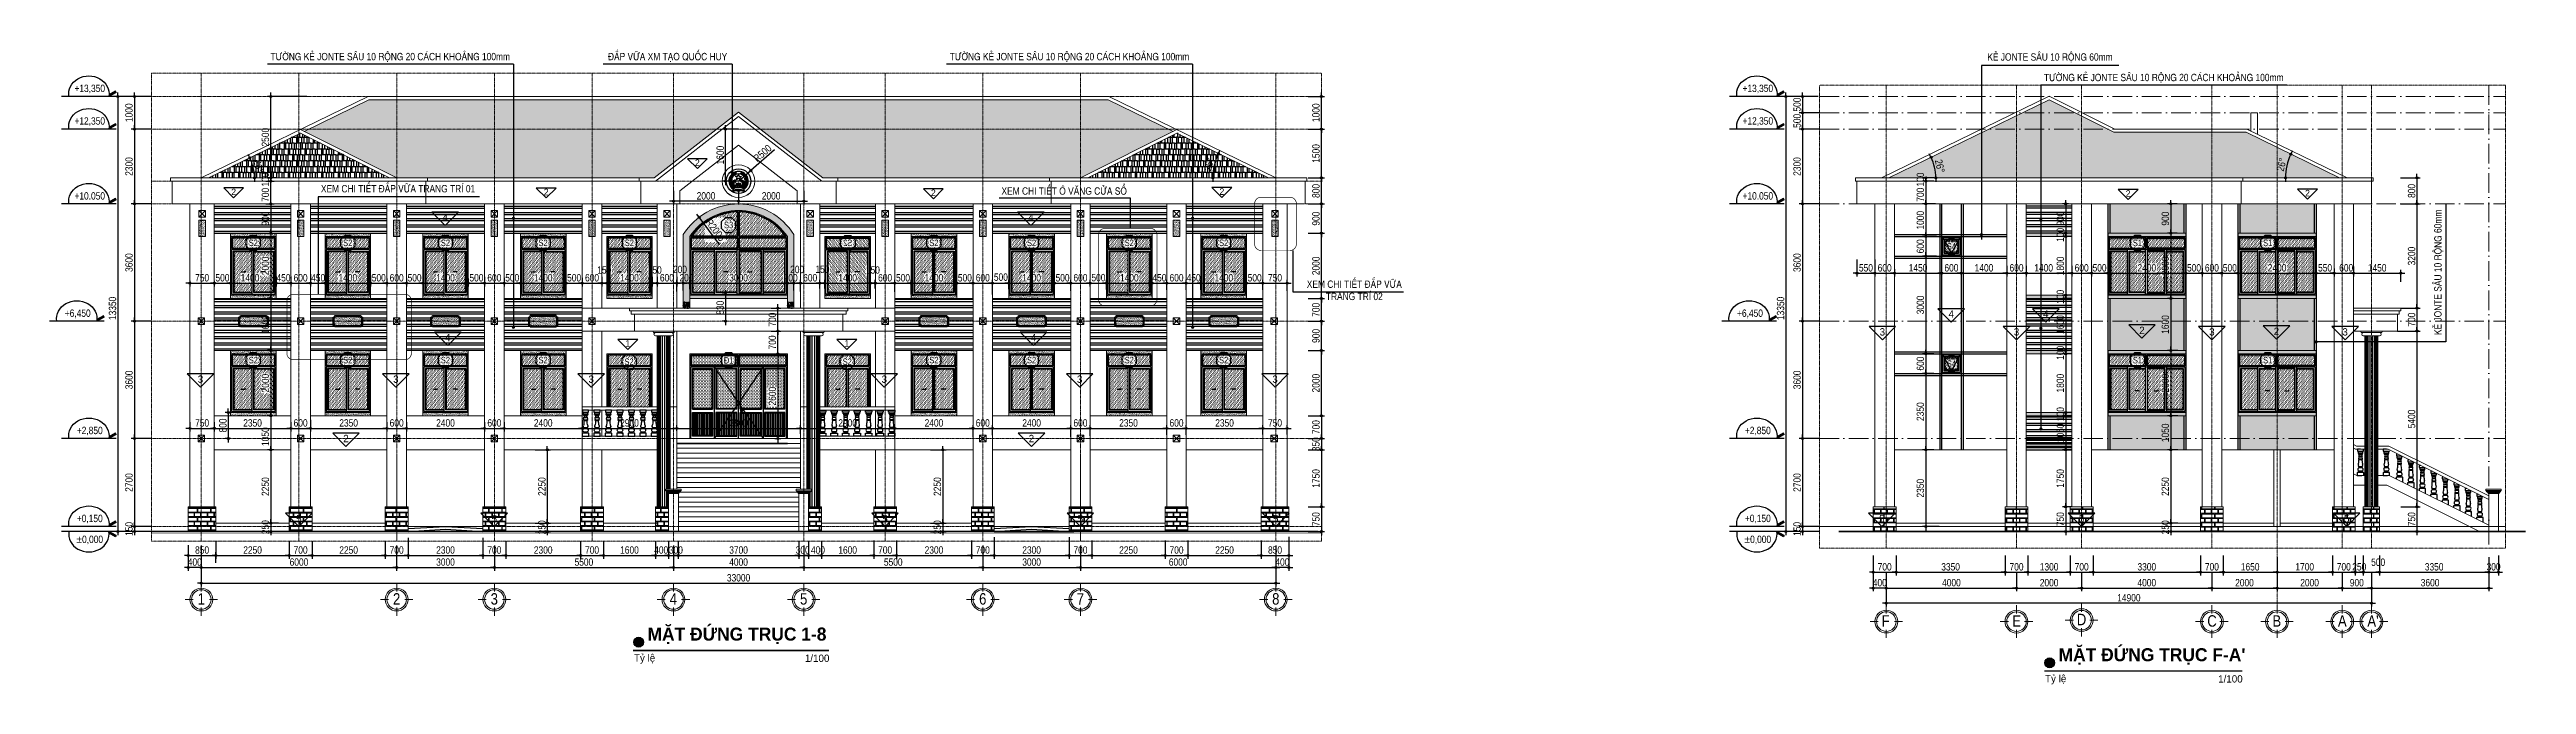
# Model space of a CAD drawing. Extents: x -79995 to 347433, y -157641 to 104789.
# Drawn here: x -17762 to 58305, y -33692 to -14205 of the extents above; entities that cross this region are included whole.
import ezdxf
from ezdxf.enums import TextEntityAlignment as Align

# ---------------------------------------------------------------- set-up
doc = ezdxf.new("R2010")
doc.units = 0
doc.linetypes.add('ACAD_ISO10W100', pattern=[18, 12, -3, 0, -3])
doc.linetypes.add('DASHED2', pattern=[0.375, 0.25, -0.125])
doc.layers.get('DEFPOINTS').update_dxf_attribs({"linetype": 'CONTINUOUS'})
for name, color, linetype in [('baocongtrinh', 2, 'CONTINUOUS'), ('daucat', 220, 'CONTINUOUS'), ('DIM', 1, 'CONTINUOUS'), ('DOOR', 20, 'CONTINUOUS'), ('HACTH', 8, 'CONTINUOUS'), ('HATCH', 8, 'CONTINUOUS'), ('HATCHNGOI', 22, 'CONTINUOUS'), ('KINH 1', 142, 'CONTINUOUS'), ('net cat', 4, 'CONTINUOUS'), ('netthay', 2, 'CONTINUOUS'), ('quocquy', 7, 'CONTINUOUS'), ('TAGS', 60, 'CONTINUOUS'), ('TEXT', 7, 'CONTINUOUS'), ('TUONG', 131, 'CONTINUOUS')]:
    doc.layers.add(name, color=color, linetype=linetype)
for name, color, linetype, lineweight in [('CAY', 84, 'CONTINUOUS', 5), ('HACHT', 8, 'CONTINUOUS', 5), ('NET-THAY', 2, 'CONTINUOUS', 13), ('TEN TRUC', 3, 'CONTINUOUS', 18), ('TRUC', 24, 'CONTINUOUS', 0)]:
    doc.layers.add(name, color=color, linetype=linetype, lineweight=lineweight)
doc.styles.add('1', font='', dxfattribs={"height": 250})
doc.styles.add('AVO', font='')
doc.styles.add('HEL-CONDENSE', font='')
doc.styles.get("Standard").update_dxf_attribs({"font": '', "height": 25})
doc.styles.add('SWISS-CONDENSE', font='')
doc.styles.add('VNI-HELVE-CONDENSEN', font='')
doc.styles.get('1').set_extended_font_data('VNI-Helve-Condense')
doc.styles.get('AVO').set_extended_font_data('VNI-Avo')
doc.styles.get('HEL-CONDENSE').set_extended_font_data('VNI-Helve-Condense')
doc.styles.get('Standard').set_extended_font_data('VNI-Helve-Condense')
doc.styles.get('SWISS-CONDENSE').set_extended_font_data('VNI-Swiss-Condense')
doc.styles.get('VNI-HELVE-CONDENSEN').set_extended_font_data('VNI-Helve-Condense')
doc.dimstyles.new('D100', dxfattribs={"dimtxt": 225, "dimasz": 1.2, "dimexe": 100, "dimexo": 0, "dimgap": 50, "dimtad": 1, "dimdec": 0, "dimzin": 13, "dimdsep": 46, "dimtxsty": 'HEL-CONDENSE', "dimblk": 'D50', "dimcen": 0, "dimclrd": 1, "dimclre": 1, "dimclrt": 7, "dimadec": 0, "dimazin": 0, "dimtfac": 1, "dimtdec": 0, "dimtmove": 0, "dimatfit": 3, "dimldrblk": 'D50', "dimfxl": 1, "dimtolj": 1, "dimtzin": 13, "dimarcsym": 0})
doc.dimstyles.get("Standard").update_dxf_attribs({"dimtxt": 0.18, "dimasz": 0.18, "dimexe": 0.18, "dimexo": 0.0625, "dimgap": 0.09, "dimtad": 0, "dimtih": 1, "dimtoh": 1, "dimdec": 4, "dimzin": 0, "dimdsep": 46, "dimtxsty": 'Standard', "dimcen": 0.09, "dimadec": 0, "dimazin": 0, "dimtfac": 1, "dimtdec": 4, "dimtofl": 0, "dimtmove": 0, "dimatfit": 3, "dimfxl": 1, "dimtolj": 1, "dimtzin": 0, "dimarcsym": 0})
pattern_1 = [(180, (-1056383.75, 273259.78), (-382.5, -180), [90, -75, 105, -45, 135, -60]), (180, (-1056473.75, 273252.28), (-382.5, -180), [75, -285, 60, -90]), (180, (-1056653.75, 273271.03), (-382.5, -180), [45, -465]), (270, (-1056383.75, 273259.78), (127.5, -180), [172.5, -547.5]), (270, (-1056473.75, 273259.78), (127.5, -180), [168.75, -551.25]), (270, (-1056548.75, 273259.78), (127.5, -180), [157.5, -562.5]), (270, (-1056653.75, 273271.03), (127.5, -180), [172.5, -547.5]), (270, (-1056698.75, 273271.03), (127.5, -180), [172.5, -547.5]), (270, (-1056833.75, 273259.78), (127.5, -180), [165, -555])]
pattern_2 = [(180, (-1312078.22, -317144.45), (-3e-14, -270.968), [387.35, -19.05]), (180, (-1312078.22, -317258.75), (-3e-14, -270.968), [387.35, -19.05]), (180, (-1312179.82, -317279.93), (-3e-14, -270.968), [184.15, -19.05]), (180, (-1312179.82, -317394.23), (-3e-14, -270.968), [184.15, -19.05]), (270, (-1312078.22, -317144.45), (406.4, -7e-14), [114.3, -156.6672]), (270, (-1312059.17, -317144.45), (406.4, -7e-14), [114.3, -156.6672]), (270, (-1312179.82, -317279.93), (203.2, -4e-14), [114.3, -156.6672]), (270, (-1312160.77, -317279.93), (203.2, -4e-14), [114.3, -156.6672])]
pattern_3 = [(180, (-175482.64, -528282.38), (-1e-14, -190.5), []), (180, (-175546.14, -528218.88), (-1e-14, -190.5), [])]
pattern_4 = [(37.5, (-1312078.223, -316844.446), (-1.2000235, 36.7059928), [0, -28.956, 0, -32.385, 0, -30.95625]), (7.5, (-1312078.223, -316844.446), (33.7142462, 53.7618825), [0, -15.621, 0, -26.0985, 0, -10.00125]), (327.5, (-1312101.654, -316844.446), (59.3244278, 0.10778885), [0, -9.525, 0, -34.29, 0, -44.7675]), (317.5, (-1312101.654, -316844.446), (57.266734, 16.7196992), [0, -4.7625, 0, -22.479, 0, -25.7175])]
pattern_5 = [(45, (0, 0), (-16.5728, 49.71845), [0, -46.875])]
pattern_6 = [(45, (-1056383.746, 273487.26), (-16.5728152, 49.7184456), [0, -46.875])]
pattern_7 = [(0, (564563.976, -397228.72), (23.4375, 46.875), [0, -46.875])]
pattern_8 = [(37.5, (-1260695.543, -257400.137), (-1.2000235, 36.7059928), [0, -28.956, 0, -32.385, 0, -30.95625]), (7.5, (-1260695.543, -257400.137), (33.7142462, 53.7618825), [0, -15.621, 0, -26.0985, 0, -10.00125]), (327.5, (-1260718.975, -257400.137), (59.3244278, 0.10778885), [0, -9.525, 0, -34.29, 0, -44.7675]), (317.5, (-1260718.975, -257400.137), (57.266734, 16.7196992), [0, -4.7625, 0, -22.479, 0, -25.7175])]
pattern_9 = [(97.5, (1120047.21, 316143.21), (70.350659, 65.896356), [0, -76, 0, -85, 0, -81.25]), (127.5, (1120047.21, 316143.21), (37.206876, 162.348986), [0, -41, 0, -68.5, 0, -26.25]), (167.5, (1120090.696, 316099.72), (-109.9014636, 110.301619), [0, -25, 0, -90, 0, -117.5]), (177.5, (1120090.7, 316099.72), (-75.252108, 137.313143), [0, -12.5, 0, -59, 0, -67.5])]
pattern_10 = [(180, (-1260695.54, -257700.14), (-3e-14, -270.968), [387.35, -19.05]), (180, (-1260695.54, -257814.44), (-3e-14, -270.968), [387.35, -19.05]), (180, (-1260797.14, -257835.62), (-3e-14, -270.968), [184.15, -19.05]), (180, (-1260797.14, -257949.92), (-3e-14, -270.968), [184.15, -19.05]), (270, (-1260695.54, -257700.14), (406.4, -7e-14), [114.3, -156.6672]), (270, (-1260676.5, -257700.14), (406.4, -7e-14), [114.3, -156.6672]), (270, (-1260797.14, -257835.62), (203.2, -4e-14), [114.3, -156.6672]), (270, (-1260778.1, -257835.62), (203.2, -4e-14), [114.3, -156.6672])]

msp = doc.modelspace()

# ---------------------------------------------------------------- texts
at = {"layer": 'TEXT', "char_height": 225, "attachment_point": 2, "style": '1'}
for s, insert in [('TÖÔØNG KEÛ JONTE SAÂU 10 ROÄNG 20 CAÙCH KHOAÛNG 100mm', (-7298.61, -14308.09)), ('ÑAÉP VÖÕA XM TAÏO QUOÁC HUY ', (1219.523, -14308.09)), ('TÖÔØNG KEÛ JONTE SAÂU 10 ROÄNG 20 CAÙCH KHOAÛNG 100mm', (13560.121, -14308.09)), (' KEÛ JONTE SAÂU 10 ROÄNG 60mm', (43635.136, -14320.224)), ('TÖÔØNG KEÛ JONTE SAÂU 10 ROÄNG 20 CAÙCH KHOAÛNG 100mm', (47165.587, -14949.893)), ('XEM CHI TIEÁT ÑAÉP VÖÕA TRANG TRÍ 01', (-7059.251, -18363.167)), ('XEM CHI TIEÁT OÂ VAÊNG CÖÛA SOÅ', (13397.843, -18434.069)), ('XEM CHI TIEÁT ÑAÉP VÖÕA \\PTRANG TRÍ 02', (22308.324, -21293.966))]:
    msp.add_mtext(s, dxfattribs=dict(at, insert=insert))
at = {"layer": 'TEXT', "insert": (55472.539, -21079.629), "char_height": 225, "attachment_point": 2, "rotation": 90, "style": '1'}
msp.add_mtext(' KEÛ JONTE SAÂU 10 ROÄNG 60mm', dxfattribs=at)
at = {"layer": 'TEXT', "color": 7, "char_height": 400, "attachment_point": 1, "style": 'SWISS-CONDENSE'}
for s, insert in [('{\\fVNI-Avo|b1|i0|c0|p2;MAËT ÑÖÙNG TRUÏC 1-8}', (601.551, -31945.754)), ("{\\fVNI-Avo|b1|i0|c0|p2;MAËT ÑÖÙNG TRUÏC F-A'}", (43936.014, -32579.33))]:
    msp.add_mtext(s, dxfattribs=dict(at, insert=insert))
at = {"layer": 'TEXT', "color": 7, "linetype": 'ByBlock', "char_height": 225, "attachment_point": 1, "style": 'SWISS-CONDENSE'}
for s, insert in [('{\\fVNI-Avo|b0|i0|c0|p2;Tyû leä}', (186.153, -32765.22)), ('{\\fVNI-Avo|b0|i0|c0|p2;1/100}', (5434.795, -32775.193)), ('{\\fVNI-Avo|b0|i0|c0|p2;Tyû leä}', (43520.615, -33398.796)), ('{\\fVNI-Avo|b0|i0|c0|p2;1/100}', (48836.688, -33408.77))]:
    msp.add_mtext(s, dxfattribs=dict(at, insert=insert))

# ---------------------------------------------------------------- blocks, each defined once
blk = doc.blocks.new('CAODO')
at = {"layer": 'TAGS', "linetype": 'Continuous'}
h = blk.add_hatch(color=256, dxfattribs=at)
edge = h.paths.add_edge_path()
edge.add_line((-907, 181), (-931, 138))
edge.add_line((-931, 138), (-681, 0))
edge.add_ellipse((0, 87), major_axis=(688, 0), ratio=0.890858, start_angle=182.47792, end_angle=188.16658, ccw=False)
edge.add_line((-687, 61), (-907, 181))
for p, q in [((-931, 138), (-907, 181)), ((-931, 138), (-681, 0)), ((-931, 0), (931, 0)), ((-907, 181), (-687, 61))]:
    blk.add_line(p, q, dxfattribs=at)
blk.add_ellipse((0, 87), major_axis=(688, 0), ratio=0.890858, start_param=-0.142534, end_param=3.284126, dxfattribs=at)
at = {"layer": 'TAGS', "linetype": 'Continuous', "style": 'VNI-HELVE-CONDENSEN'}
blk.add_attdef('0.000', text='', height=250, dxfattribs=at).set_placement((0, 232), align=Align.MIDDLE_CENTER)
blk = doc.blocks.new('D50')
at = {"layer": 'DIM'}
blk.add_hatch(color=256, dxfattribs=at).paths.add_polyline_path([(25, 0, 1), (-25, 0, 1)])
blk.add_line((25, 0), (100, 0), dxfattribs=at)
blk.add_circle((0, 0), 25, dxfattribs=at)
blk = doc.blocks.new('*D611')
at = {"layer": 'DEFPOINTS', "color": 0, "transparency": 16777216}
for p in [(-13102, -29428), (-7102, -29428), (-7102, -30101)]:
    blk.add_point(p, dxfattribs=at)
at = {"layer": 'DIM', "color": 1, "lineweight": -2, "transparency": 16777216}
for p, q in [((-13102, -29428), (-13102, -30201)), ((-7102, -29428), (-7102, -30201)), ((-13100, -30101), (-7103, -30101))]:
    blk.add_line(p, q, dxfattribs=at)
at = {"layer": 'DIM', "color": 1, "lineweight": -2, "transparency": 16777216, "xscale": 1.199999999999999, "yscale": 1.199999999999999, "zscale": 1.199999999999999, "rotation": 180}
blk.add_blockref('D50', (-13102, -30101), dxfattribs=at)
at = {"layer": 'DIM', "color": 1, "lineweight": -2, "transparency": 16777216, "xscale": 1.199999999999999, "yscale": 1.199999999999999, "zscale": 1.199999999999999}
blk.add_blockref('D50', (-7102, -30101), dxfattribs=at)
at = {"layer": 'DIM', "color": 7, "transparency": 16777216, "insert": (-10102, -29937), "char_height": 225, "attachment_point": 5, "style": 'HEL-CONDENSE'}
blk.add_mtext('\\A1;6000', dxfattribs=at)
blk = doc.blocks.new('*D612')
at = {"layer": 'DEFPOINTS', "color": 0, "transparency": 16777216}
for p in [(-7102, -29428), (-4102, -29428), (-4102, -30101)]:
    blk.add_point(p, dxfattribs=at)
at = {"layer": 'DIM', "color": 1, "lineweight": -2, "transparency": 16777216}
for p, q in [((-7102, -29428), (-7102, -30201)), ((-4102, -29428), (-4102, -30201)), ((-7100, -30101), (-4103, -30101))]:
    blk.add_line(p, q, dxfattribs=at)
at = {"layer": 'DIM', "color": 1, "lineweight": -2, "transparency": 16777216, "xscale": 1.199999999999999, "yscale": 1.199999999999999, "zscale": 1.199999999999999, "rotation": 180}
blk.add_blockref('D50', (-7102, -30101), dxfattribs=at)
at = {"layer": 'DIM', "color": 1, "lineweight": -2, "transparency": 16777216, "xscale": 1.199999999999999, "yscale": 1.199999999999999, "zscale": 1.199999999999999}
blk.add_blockref('D50', (-4102, -30101), dxfattribs=at)
at = {"layer": 'DIM', "color": 7, "transparency": 16777216, "insert": (-5602, -29937), "char_height": 225, "attachment_point": 5, "style": 'HEL-CONDENSE'}
blk.add_mtext('\\A1;3000', dxfattribs=at)
blk = doc.blocks.new('*D613')
at = {"layer": 'DEFPOINTS', "color": 0, "transparency": 16777216}
for p in [(-4102, -29428), (1398, -29428), (1398, -30101)]:
    blk.add_point(p, dxfattribs=at)
at = {"layer": 'DIM', "color": 1, "lineweight": -2, "transparency": 16777216}
for p, q in [((-4102, -29428), (-4102, -30201)), ((1398, -29428), (1398, -30201)), ((-4100, -30101), (1397, -30101))]:
    blk.add_line(p, q, dxfattribs=at)
at = {"layer": 'DIM', "color": 1, "lineweight": -2, "transparency": 16777216, "xscale": 1.199999999999999, "yscale": 1.199999999999999, "zscale": 1.199999999999999, "rotation": 180}
blk.add_blockref('D50', (-4102, -30101), dxfattribs=at)
at = {"layer": 'DIM', "color": 1, "lineweight": -2, "transparency": 16777216, "xscale": 1.199999999999999, "yscale": 1.199999999999999, "zscale": 1.199999999999999}
blk.add_blockref('D50', (1398, -30101), dxfattribs=at)
at = {"layer": 'DIM', "color": 7, "transparency": 16777216, "insert": (-1352, -29937), "char_height": 225, "attachment_point": 5, "style": 'HEL-CONDENSE'}
blk.add_mtext('\\A1;5500', dxfattribs=at)
blk = doc.blocks.new('*D614')
at = {"layer": 'DEFPOINTS', "color": 0, "transparency": 16777216}
for p in [(1398, -29428), (5398, -29428), (5398, -30101)]:
    blk.add_point(p, dxfattribs=at)
at = {"layer": 'DIM', "color": 1, "lineweight": -2, "transparency": 16777216}
for p, q in [((1398, -29428), (1398, -30201)), ((5398, -29428), (5398, -30201)), ((1400, -30101), (5397, -30101))]:
    blk.add_line(p, q, dxfattribs=at)
at = {"layer": 'DIM', "color": 1, "lineweight": -2, "transparency": 16777216, "xscale": 1.199999999999999, "yscale": 1.199999999999999, "zscale": 1.199999999999999, "rotation": 180}
blk.add_blockref('D50', (1398, -30101), dxfattribs=at)
at = {"layer": 'DIM', "color": 1, "lineweight": -2, "transparency": 16777216, "xscale": 1.199999999999999, "yscale": 1.199999999999999, "zscale": 1.199999999999999}
blk.add_blockref('D50', (5398, -30101), dxfattribs=at)
at = {"layer": 'DIM', "color": 7, "transparency": 16777216, "insert": (3398, -29937), "char_height": 225, "attachment_point": 5, "style": 'HEL-CONDENSE'}
blk.add_mtext('\\A1;4000', dxfattribs=at)
blk = doc.blocks.new('*D615')
at = {"layer": 'DEFPOINTS', "color": 0, "transparency": 16777216}
for p in [(5398, -29428), (10898, -29428), (10898, -30101)]:
    blk.add_point(p, dxfattribs=at)
at = {"layer": 'DIM', "color": 1, "lineweight": -2, "transparency": 16777216}
for p, q in [((5398, -29428), (5398, -30201)), ((10898, -29428), (10898, -30201)), ((5400, -30101), (10897, -30101))]:
    blk.add_line(p, q, dxfattribs=at)
at = {"layer": 'DIM', "color": 1, "lineweight": -2, "transparency": 16777216, "xscale": 1.199999999999999, "yscale": 1.199999999999999, "zscale": 1.199999999999999, "rotation": 180}
blk.add_blockref('D50', (5398, -30101), dxfattribs=at)
at = {"layer": 'DIM', "color": 1, "lineweight": -2, "transparency": 16777216, "xscale": 1.199999999999999, "yscale": 1.199999999999999, "zscale": 1.199999999999999}
blk.add_blockref('D50', (10898, -30101), dxfattribs=at)
at = {"layer": 'DIM', "color": 7, "transparency": 16777216, "insert": (8148, -29937), "char_height": 225, "attachment_point": 5, "style": 'HEL-CONDENSE'}
blk.add_mtext('\\A1;5500', dxfattribs=at)
blk = doc.blocks.new('*D616')
at = {"layer": 'DEFPOINTS', "color": 0, "transparency": 16777216}
for p in [(10898, -29428), (13898, -29428), (13898, -30101)]:
    blk.add_point(p, dxfattribs=at)
at = {"layer": 'DIM', "color": 1, "lineweight": -2, "transparency": 16777216}
for p, q in [((10898, -29428), (10898, -30201)), ((13898, -29428), (13898, -30201)), ((10900, -30101), (13897, -30101))]:
    blk.add_line(p, q, dxfattribs=at)
at = {"layer": 'DIM', "color": 1, "lineweight": -2, "transparency": 16777216, "xscale": 1.199999999999999, "yscale": 1.199999999999999, "zscale": 1.199999999999999, "rotation": 180}
blk.add_blockref('D50', (10898, -30101), dxfattribs=at)
at = {"layer": 'DIM', "color": 1, "lineweight": -2, "transparency": 16777216, "xscale": 1.199999999999999, "yscale": 1.199999999999999, "zscale": 1.199999999999999}
blk.add_blockref('D50', (13898, -30101), dxfattribs=at)
at = {"layer": 'DIM', "color": 7, "transparency": 16777216, "insert": (12398, -29937), "char_height": 225, "attachment_point": 5, "style": 'HEL-CONDENSE'}
blk.add_mtext('\\A1;3000', dxfattribs=at)
blk = doc.blocks.new('*D617')
at = {"layer": 'DEFPOINTS', "color": 0, "transparency": 16777216}
for p in [(13898, -29428), (19898, -29428), (19898, -30101)]:
    blk.add_point(p, dxfattribs=at)
at = {"layer": 'DIM', "color": 1, "lineweight": -2, "transparency": 16777216}
for p, q in [((13898, -29428), (13898, -30201)), ((19898, -29428), (19898, -30201)), ((13900, -30101), (19897, -30101))]:
    blk.add_line(p, q, dxfattribs=at)
at = {"layer": 'DIM', "color": 1, "lineweight": -2, "transparency": 16777216, "xscale": 1.199999999999999, "yscale": 1.199999999999999, "zscale": 1.199999999999999, "rotation": 180}
blk.add_blockref('D50', (13898, -30101), dxfattribs=at)
at = {"layer": 'DIM', "color": 1, "lineweight": -2, "transparency": 16777216, "xscale": 1.199999999999999, "yscale": 1.199999999999999, "zscale": 1.199999999999999}
blk.add_blockref('D50', (19898, -30101), dxfattribs=at)
at = {"layer": 'DIM', "color": 7, "transparency": 16777216, "insert": (16898, -29937), "char_height": 225, "attachment_point": 5, "style": 'HEL-CONDENSE'}
blk.add_mtext('\\A1;6000', dxfattribs=at)
blk = doc.blocks.new('*D618')
at = {"layer": 'DEFPOINTS', "color": 0, "transparency": 16777216}
for p in [(-13102, -29428), (19898, -29428), (19898, -30585)]:
    blk.add_point(p, dxfattribs=at)
at = {"layer": 'DIM', "color": 1, "lineweight": -2, "transparency": 16777216}
for p, q in [((-13102, -29428), (-13102, -30685)), ((19898, -29428), (19898, -30685)), ((-13100, -30585), (19897, -30585))]:
    blk.add_line(p, q, dxfattribs=at)
at = {"layer": 'DIM', "color": 1, "lineweight": -2, "transparency": 16777216, "xscale": 1.199999999999999, "yscale": 1.199999999999999, "zscale": 1.199999999999999, "rotation": 180}
blk.add_blockref('D50', (-13102, -30585), dxfattribs=at)
at = {"layer": 'DIM', "color": 1, "lineweight": -2, "transparency": 16777216, "xscale": 1.199999999999999, "yscale": 1.199999999999999, "zscale": 1.199999999999999}
blk.add_blockref('D50', (19898, -30585), dxfattribs=at)
at = {"layer": 'DIM', "color": 7, "transparency": 16777216, "insert": (3398, -30420), "char_height": 225, "attachment_point": 5, "style": 'HEL-CONDENSE'}
blk.add_mtext('\\A1;33000', dxfattribs=at)
blk = doc.blocks.new('A$C206177D3')
at = {"layer": 'TEN TRUC', "ltscale": 1000}
for p, q in [((-37, 240), (-37, 490)), ((-287, -10), (-537, -10)), ((-37, -510), (-37, -260)), ((463, -10), (213, -10))]:
    blk.add_line(p, q, dxfattribs=at)
blk.add_circle((-37, -10), 350, dxfattribs=at)
at = {"layer": 'TEN TRUC', "color": 254, "ltscale": 1000}
blk.add_circle((-37, -10), 300, dxfattribs=at)
blk = doc.blocks.new('*D619')
at = {"layer": 'DEFPOINTS', "color": 0, "transparency": 16777216}
for p in [(-14631, -15644), (-15156, -16644), (-14631, -16644)]:
    blk.add_point(p, dxfattribs=at)
at = {"layer": 'DIM', "color": 1, "lineweight": -2, "transparency": 16777216}
for p, q in [((-14631, -15644), (-15256, -15644)), ((-15156, -15645), (-15156, -16643)), ((-14631, -16644), (-15256, -16644))]:
    blk.add_line(p, q, dxfattribs=at)
at = {"layer": 'DIM', "color": 1, "lineweight": -2, "transparency": 16777216, "xscale": 1.199999999999999, "yscale": 1.199999999999999, "zscale": 1.199999999999999}
for p, rotation in [((-15156, -15644), 90), ((-15156, -16644), 270)]:
    blk.add_blockref('D50', p, dxfattribs=dict(at, rotation=rotation))
at = {"layer": 'DIM', "color": 7, "transparency": 16777216, "insert": (-15321, -16144), "char_height": 225, "attachment_point": 5, "rotation": 90, "style": 'HEL-CONDENSE'}
blk.add_mtext('\\A1;1000', dxfattribs=at)
blk = doc.blocks.new('*D620')
at = {"layer": 'DEFPOINTS', "color": 0, "transparency": 16777216}
for p in [(-14631, -16644), (-15156, -18944), (-14631, -18944)]:
    blk.add_point(p, dxfattribs=at)
at = {"layer": 'DIM', "color": 1, "lineweight": -2, "transparency": 16777216}
for p, q in [((-14631, -16644), (-15256, -16644)), ((-15156, -16645), (-15156, -18943)), ((-14631, -18944), (-15256, -18944))]:
    blk.add_line(p, q, dxfattribs=at)
at = {"layer": 'DIM', "color": 1, "lineweight": -2, "transparency": 16777216, "xscale": 1.199999999999999, "yscale": 1.199999999999999, "zscale": 1.199999999999999}
for p, rotation in [((-15156, -16644), 90), ((-15156, -18944), 270)]:
    blk.add_blockref('D50', p, dxfattribs=dict(at, rotation=rotation))
at = {"layer": 'DIM', "color": 7, "transparency": 16777216, "insert": (-15321, -17794), "char_height": 225, "attachment_point": 5, "rotation": 90, "style": 'HEL-CONDENSE'}
blk.add_mtext('\\A1;2300', dxfattribs=at)
blk = doc.blocks.new('*D621')
at = {"layer": 'DEFPOINTS', "color": 0, "transparency": 16777216}
for p in [(-14631, -18944), (-15156, -22544), (-14631, -22544)]:
    blk.add_point(p, dxfattribs=at)
at = {"layer": 'DIM', "color": 1, "lineweight": -2, "transparency": 16777216}
for p, q in [((-14631, -18944), (-15256, -18944)), ((-15156, -18945), (-15156, -22543)), ((-14631, -22544), (-15256, -22544))]:
    blk.add_line(p, q, dxfattribs=at)
at = {"layer": 'DIM', "color": 1, "lineweight": -2, "transparency": 16777216, "xscale": 1.199999999999999, "yscale": 1.199999999999999, "zscale": 1.199999999999999}
for p, rotation in [((-15156, -18944), 90), ((-15156, -22544), 270)]:
    blk.add_blockref('D50', p, dxfattribs=dict(at, rotation=rotation))
at = {"layer": 'DIM', "color": 7, "transparency": 16777216, "insert": (-15321, -20744), "char_height": 225, "attachment_point": 5, "rotation": 90, "style": 'HEL-CONDENSE'}
blk.add_mtext('\\A1;3600', dxfattribs=at)
blk = doc.blocks.new('*D622')
at = {"layer": 'DEFPOINTS', "color": 0, "transparency": 16777216}
for p in [(-14631, -22544), (-15156, -26144), (-14631, -26144)]:
    blk.add_point(p, dxfattribs=at)
at = {"layer": 'DIM', "color": 1, "lineweight": -2, "transparency": 16777216}
for p, q in [((-14631, -22544), (-15256, -22544)), ((-15156, -22545), (-15156, -26143)), ((-14631, -26144), (-15256, -26144))]:
    blk.add_line(p, q, dxfattribs=at)
at = {"layer": 'DIM', "color": 1, "lineweight": -2, "transparency": 16777216, "xscale": 1.199999999999999, "yscale": 1.199999999999999, "zscale": 1.199999999999999}
for p, rotation in [((-15156, -22544), 90), ((-15156, -26144), 270)]:
    blk.add_blockref('D50', p, dxfattribs=dict(at, rotation=rotation))
at = {"layer": 'DIM', "color": 7, "transparency": 16777216, "insert": (-15321, -24344), "char_height": 225, "attachment_point": 5, "rotation": 90, "style": 'HEL-CONDENSE'}
blk.add_mtext('\\A1;3600', dxfattribs=at)
blk = doc.blocks.new('*D623')
at = {"layer": 'DEFPOINTS', "color": 0, "transparency": 16777216}
for p in [(-14631, -26144), (-15156, -28844), (-14631, -28844)]:
    blk.add_point(p, dxfattribs=at)
at = {"layer": 'DIM', "color": 1, "lineweight": -2, "transparency": 16777216}
for p, q in [((-14631, -26144), (-15256, -26144)), ((-15156, -26145), (-15156, -28843)), ((-14631, -28844), (-15256, -28844))]:
    blk.add_line(p, q, dxfattribs=at)
at = {"layer": 'DIM', "color": 1, "lineweight": -2, "transparency": 16777216, "xscale": 1.199999999999999, "yscale": 1.199999999999999, "zscale": 1.199999999999999}
for p, rotation in [((-15156, -26144), 90), ((-15156, -28844), 270)]:
    blk.add_blockref('D50', p, dxfattribs=dict(at, rotation=rotation))
at = {"layer": 'DIM', "color": 7, "transparency": 16777216, "insert": (-15321, -27494), "char_height": 225, "attachment_point": 5, "rotation": 90, "style": 'HEL-CONDENSE'}
blk.add_mtext('\\A1;2700', dxfattribs=at)
blk = doc.blocks.new('*D624')
at = {"layer": 'DEFPOINTS', "color": 0, "transparency": 16777216}
for p in [(-14631, -28844), (-15156, -28994), (-14631, -28994)]:
    blk.add_point(p, dxfattribs=at)
at = {"layer": 'DIM', "color": 1, "lineweight": -2, "transparency": 16777216}
for p, q in [((-14631, -28844), (-15256, -28844)), ((-15156, -28845), (-15156, -28993)), ((-14631, -28994), (-15256, -28994))]:
    blk.add_line(p, q, dxfattribs=at)
at = {"layer": 'DIM', "color": 1, "lineweight": -2, "transparency": 16777216, "xscale": 1.199999999999999, "yscale": 1.199999999999999, "zscale": 1.199999999999999}
for p, rotation in [((-15156, -28844), 90), ((-15156, -28994), 270)]:
    blk.add_blockref('D50', p, dxfattribs=dict(at, rotation=rotation))
at = {"layer": 'DIM', "color": 7, "transparency": 16777216, "insert": (-15321, -28919), "char_height": 225, "attachment_point": 5, "rotation": 90, "style": 'HEL-CONDENSE'}
blk.add_mtext('\\A1;150', dxfattribs=at)
blk = doc.blocks.new('*D625')
at = {"layer": 'DEFPOINTS', "color": 0, "transparency": 16777216}
for p in [(-15256, -15644), (-15663, -28994), (-15256, -28994)]:
    blk.add_point(p, dxfattribs=at)
at = {"layer": 'DIM', "color": 1, "lineweight": -2, "transparency": 16777216}
for p, q in [((-15256, -15644), (-15763, -15644)), ((-15663, -15645), (-15663, -28993)), ((-15256, -28994), (-15763, -28994))]:
    blk.add_line(p, q, dxfattribs=at)
at = {"layer": 'DIM', "color": 1, "lineweight": -2, "transparency": 16777216, "xscale": 1.199999999999999, "yscale": 1.199999999999999, "zscale": 1.199999999999999}
for p, rotation in [((-15663, -15644), 90), ((-15663, -28994), 270)]:
    blk.add_blockref('D50', p, dxfattribs=dict(at, rotation=rotation))
at = {"layer": 'DIM', "color": 7, "transparency": 16777216, "insert": (-15828, -22150), "char_height": 225, "attachment_point": 5, "rotation": 90, "style": 'HEL-CONDENSE'}
blk.add_mtext('\\A1;13350', dxfattribs=at)
blk = doc.blocks.new('A$C091321F2')
at = {"layer": 'net cat', "ltscale": 1000}
h = blk.add_hatch(dxfattribs=at)
h.set_pattern_fill('AR-SAND', color=8, scale=0.5, style=0)
h.set_pattern_definition([(142.5, (742243.832, 245510.59), (0.8367969, 25.59571604), [0, -20.1915136, 0, -22.5826139, 0, -21.58632213]), (172.5, (742243.832, 245510.59), (-23.50952, 37.4890794), [0, -10.89279024, 0, -18.19893004, 0, -6.97404253]), (212.5, (742260.17, 245510.59), (-41.36793727, 0.075163), [0, -6.6419453, 0, -23.911003, 0, -31.2171428]), (222.5, (742260.17, 245510.59), (-39.9330722, 11.658932), [0, -3.32097264, 0, -15.67499084, 0, -17.93325223])])
edge = h.paths.add_edge_path()
edge.add_ellipse((1333, 1334), major_axis=(0, 597), ratio=1, start_angle=15.33083, end_angle=131.31165)
edge.add_line((884, 940), (886, 941))
edge.add_line((886, 941), (887, 942))
edge.add_line((887, 942), (889, 943))
edge.add_line((889, 943), (891, 945))
edge.add_line((891, 945), (892, 946))
edge.add_line((892, 946), (894, 947))
edge.add_line((894, 947), (896, 948))
edge.add_line((896, 948), (897, 949))
edge.add_line((897, 949), (899, 951))
edge.add_line((899, 951), (901, 952))
edge.add_line((901, 952), (903, 953))
edge.add_line((903, 953), (904, 954))
edge.add_line((904, 954), (906, 955))
edge.add_line((906, 955), (908, 956))
edge.add_line((908, 956), (910, 957))
edge.add_line((910, 957), (911, 959))
edge.add_line((911, 959), (913, 960))
edge.add_line((913, 960), (915, 961))
edge.add_line((915, 961), (917, 962))
edge.add_line((917, 962), (918, 963))
edge.add_line((918, 963), (920, 964))
edge.add_line((920, 964), (922, 965))
edge.add_line((922, 965), (924, 966))
edge.add_line((924, 966), (925, 967))
edge.add_line((925, 967), (927, 968))
edge.add_line((927, 968), (929, 969))
edge.add_line((929, 969), (931, 970))
edge.add_line((931, 970), (933, 971))
edge.add_line((933, 971), (935, 972))
edge.add_line((935, 972), (936, 973))
edge.add_line((936, 973), (938, 974))
edge.add_line((938, 974), (940, 975))
edge.add_line((940, 975), (942, 976))
edge.add_line((942, 976), (944, 977))
edge.add_line((944, 977), (946, 978))
edge.add_line((946, 978), (948, 979))
edge.add_line((948, 979), (950, 980))
edge.add_line((950, 980), (951, 981))
edge.add_line((951, 981), (953, 981))
edge.add_line((953, 981), (955, 982))
edge.add_line((955, 982), (957, 983))
edge.add_line((957, 983), (959, 984))
edge.add_line((959, 984), (961, 985))
edge.add_line((961, 985), (963, 986))
edge.add_line((963, 986), (965, 987))
edge.add_line((965, 987), (967, 987))
edge.add_line((967, 987), (969, 988))
edge.add_line((969, 988), (970, 989))
edge.add_line((970, 989), (972, 990))
edge.add_line((972, 990), (974, 991))
edge.add_line((974, 991), (976, 991))
edge.add_line((976, 991), (978, 992))
edge.add_line((978, 992), (980, 993))
edge.add_line((980, 993), (982, 994))
edge.add_line((982, 994), (984, 994))
edge.add_line((984, 994), (986, 995))
edge.add_line((986, 995), (988, 995))
edge.add_line((988, 995), (990, 996))
edge.add_line((990, 996), (992, 997))
edge.add_line((992, 997), (994, 997))
edge.add_line((994, 997), (996, 998))
edge.add_line((996, 998), (998, 998))
edge.add_line((998, 998), (1000, 999))
edge.add_line((1000, 999), (1002, 999))
edge.add_line((1002, 999), (1004, 999))
edge.add_line((1004, 999), (1006, 1000))
edge.add_line((1006, 1000), (1008, 1000))
edge.add_line((1008, 1000), (1011, 1000))
edge.add_line((1011, 1000), (1013, 1000))
edge.add_line((1013, 1000), (1015, 1000))
edge.add_line((1015, 1000), (1017, 1001))
edge.add_line((1017, 1001), (1019, 1001))
edge.add_line((1019, 1001), (1021, 1001))
edge.add_line((1021, 1001), (1023, 1001))
edge.add_line((1023, 1001), (1025, 1000))
edge.add_line((1025, 1000), (1027, 1000))
edge.add_line((1027, 1000), (1029, 1000))
edge.add_line((1029, 1000), (1032, 1000))
edge.add_line((1032, 1000), (1034, 1000))
edge.add_line((1034, 1000), (1036, 999))
edge.add_line((1036, 999), (1038, 999))
edge.add_line((1038, 999), (1040, 998))
edge.add_line((1040, 998), (1042, 998))
edge.add_line((1042, 998), (1044, 997))
edge.add_line((1044, 997), (1046, 996))
edge.add_line((1046, 996), (1048, 996))
edge.add_line((1048, 996), (1050, 995))
edge.add_line((1050, 995), (1052, 994))
edge.add_line((1052, 994), (1054, 993))
edge.add_line((1054, 993), (1056, 992))
edge.add_line((1056, 992), (1058, 991))
edge.add_line((1058, 991), (1060, 990))
edge.add_line((1060, 990), (1062, 988))
edge.add_line((1062, 988), (1064, 987))
edge.add_line((1064, 987), (1066, 986))
edge.add_line((1066, 986), (1067, 984))
edge.add_line((1067, 984), (1069, 983))
edge.add_line((1069, 983), (1071, 981))
edge.add_line((1071, 981), (1072, 980))
edge.add_line((1072, 980), (1073, 978))
edge.add_line((1073, 978), (1075, 976))
edge.add_line((1075, 976), (1076, 975))
edge.add_line((1076, 975), (1077, 973))
edge.add_line((1077, 973), (1078, 971))
edge.add_line((1078, 971), (1078, 969))
edge.add_line((1078, 969), (1079, 967))
edge.add_line((1079, 967), (1079, 965))
edge.add_line((1079, 965), (1080, 963))
edge.add_line((1080, 963), (1080, 961))
edge.add_line((1080, 961), (1080, 959))
edge.add_line((1080, 959), (1080, 957))
edge.add_line((1080, 957), (1079, 955))
edge.add_line((1079, 955), (1079, 952))
edge.add_line((1079, 952), (1078, 950))
edge.add_line((1078, 950), (1078, 948))
edge.add_line((1078, 948), (1077, 946))
edge.add_line((1077, 946), (1076, 944))
edge.add_line((1076, 944), (1074, 943))
edge.add_line((1074, 943), (1073, 941))
edge.add_line((1073, 941), (1072, 939))
edge.add_line((1072, 939), (1070, 937))
edge.add_line((1070, 937), (1068, 936))
edge.add_line((1068, 936), (1066, 935))
edge.add_line((1066, 935), (1064, 933))
edge.add_line((1064, 933), (1062, 932))
edge.add_line((1062, 932), (1060, 931))
edge.add_line((1060, 931), (1058, 931))
edge.add_line((1058, 931), (1055, 930))
edge.add_line((1055, 930), (1053, 929))
edge.add_line((1053, 929), (1051, 929))
edge.add_line((1051, 929), (1048, 929))
edge.add_line((1048, 929), (1046, 929))
edge.add_line((1046, 929), (1044, 929))
edge.add_line((1044, 929), (1042, 929))
edge.add_line((1042, 929), (1040, 930))
edge.add_line((1040, 930), (1038, 930))
edge.add_line((1038, 930), (1036, 931))
edge.add_line((1036, 931), (1034, 932))
edge.add_line((1034, 932), (1033, 934))
edge.add_line((1033, 934), (1032, 935))
edge.add_line((1032, 935), (1030, 937))
edge.add_line((1030, 937), (1029, 938))
edge.add_line((1029, 938), (1028, 940))
edge.add_line((1028, 940), (1027, 942))
edge.add_line((1027, 942), (1026, 944))
edge.add_line((1026, 944), (1025, 946))
edge.add_line((1025, 946), (1024, 948))
edge.add_line((1024, 948), (1023, 950))
edge.add_line((1023, 950), (1022, 951))
edge.add_line((1022, 951), (1021, 953))
edge.add_line((1021, 953), (1019, 954))
edge.add_line((1019, 954), (1017, 956))
edge.add_line((1017, 956), (1015, 957))
edge.add_line((1015, 957), (1013, 957))
edge.add_line((1013, 957), (1011, 958))
edge.add_line((1011, 958), (1009, 959))
edge.add_line((1009, 959), (1007, 959))
edge.add_line((1007, 959), (1005, 959))
edge.add_line((1005, 959), (1002, 959))
edge.add_line((1002, 959), (1000, 959))
edge.add_line((1000, 959), (998, 958))
edge.add_line((998, 958), (996, 958))
edge.add_line((996, 958), (993, 957))
edge.add_line((993, 957), (991, 956))
edge.add_line((991, 956), (989, 955))
edge.add_line((989, 955), (988, 954))
edge.add_line((988, 954), (986, 952))
edge.add_line((986, 952), (984, 951))
edge.add_line((984, 951), (983, 949))
edge.add_line((983, 949), (982, 947))
edge.add_line((982, 947), (981, 945))
edge.add_line((981, 945), (980, 943))
edge.add_line((980, 943), (979, 941))
edge.add_line((979, 941), (979, 939))
edge.add_line((979, 939), (978, 937))
edge.add_line((978, 937), (978, 935))
edge.add_line((978, 935), (978, 933))
edge.add_line((978, 933), (978, 930))
edge.add_line((978, 930), (979, 928))
edge.add_line((979, 928), (979, 926))
edge.add_line((979, 926), (980, 924))
edge.add_line((980, 924), (980, 922))
edge.add_line((980, 922), (981, 920))
edge.add_line((981, 920), (982, 918))
edge.add_line((982, 918), (983, 916))
edge.add_line((983, 916), (984, 915))
edge.add_line((984, 915), (986, 913))
edge.add_line((986, 913), (987, 911))
edge.add_line((987, 911), (989, 910))
edge.add_line((989, 910), (990, 908))
edge.add_line((990, 908), (992, 907))
edge.add_line((992, 907), (994, 906))
edge.add_line((994, 906), (996, 904))
edge.add_line((996, 904), (997, 903))
edge.add_line((997, 903), (999, 902))
edge.add_line((999, 902), (1001, 901))
edge.add_line((1001, 901), (1003, 900))
edge.add_line((1003, 900), (1005, 899))
edge.add_line((1005, 899), (1007, 899))
edge.add_line((1007, 899), (1009, 898))
edge.add_line((1009, 898), (1011, 898))
edge.add_line((1011, 898), (1013, 897))
edge.add_line((1013, 897), (1015, 897))
edge.add_line((1015, 897), (1018, 897))
edge.add_line((1018, 897), (1020, 896))
edge.add_line((1020, 896), (1022, 896))
edge.add_line((1022, 896), (1024, 896))
edge.add_line((1024, 896), (1026, 896))
edge.add_line((1026, 896), (1028, 896))
edge.add_line((1028, 896), (1030, 896))
edge.add_line((1030, 896), (1032, 896))
edge.add_line((1032, 896), (1035, 897))
edge.add_line((1035, 897), (1037, 897))
edge.add_line((1037, 897), (1039, 897))
edge.add_line((1039, 897), (1041, 898))
edge.add_line((1041, 898), (1043, 898))
edge.add_line((1043, 898), (1045, 899))
edge.add_line((1045, 899), (1047, 899))
edge.add_line((1047, 899), (1049, 900))
edge.add_line((1049, 900), (1051, 900))
edge.add_line((1051, 900), (1053, 901))
edge.add_line((1053, 901), (1055, 901))
edge.add_line((1055, 901), (1057, 902))
edge.add_line((1057, 902), (1059, 903))
edge.add_line((1059, 903), (1061, 903))
edge.add_line((1061, 903), (1063, 904))
edge.add_line((1063, 904), (1065, 905))
edge.add_line((1065, 905), (1067, 906))
edge.add_line((1067, 906), (1069, 906))
edge.add_line((1069, 906), (1071, 907))
edge.add_line((1071, 907), (1073, 908))
edge.add_line((1073, 908), (1075, 909))
edge.add_line((1075, 909), (1077, 910))
edge.add_line((1077, 910), (1079, 910))
edge.add_line((1079, 910), (1081, 911))
edge.add_line((1081, 911), (1082, 912))
edge.add_line((1082, 912), (1084, 913))
edge.add_line((1084, 913), (1086, 914))
edge.add_line((1086, 914), (1088, 915))
edge.add_line((1088, 915), (1090, 915))
edge.add_line((1090, 915), (1092, 916))
edge.add_line((1092, 916), (1094, 917))
edge.add_line((1094, 917), (1096, 918))
edge.add_line((1096, 918), (1098, 919))
edge.add_line((1098, 919), (1100, 919))
edge.add_line((1100, 919), (1102, 920))
edge.add_line((1102, 920), (1104, 921))
edge.add_line((1104, 921), (1105, 922))
edge.add_line((1105, 922), (1107, 923))
edge.add_line((1107, 923), (1109, 923))
edge.add_line((1109, 923), (1111, 924))
edge.add_ellipse((1329, 989), major_axis=(-160, 160), ratio=1, start_angle=53.96478, end_angle=61.50447, ccw=False)
edge.add_line((1105, 953), (1134, 958))
edge.add_ellipse((1329, 989), major_axis=(0, 197), ratio=1, start_angle=81.06633, end_angle=98.99589, ccw=False)
edge.add_line((1134, 1019), (1105, 1024))
edge.add_ellipse((1329, 989), major_axis=(-160, 160), ratio=1, start_angle=26.64255, end_angle=36.03522, ccw=False)
edge.add_line((1113, 1060), (1110, 1062))
edge.add_line((1110, 1062), (1106, 1063))
edge.add_line((1106, 1063), (1103, 1065))
edge.add_line((1103, 1065), (1099, 1067))
edge.add_line((1099, 1067), (1096, 1069))
edge.add_line((1096, 1069), (1093, 1071))
edge.add_line((1093, 1071), (1090, 1073))
edge.add_line((1090, 1073), (1087, 1075))
edge.add_line((1087, 1075), (1084, 1078))
edge.add_line((1084, 1078), (1082, 1080))
edge.add_line((1082, 1080), (1079, 1083))
edge.add_line((1079, 1083), (1077, 1085))
edge.add_line((1077, 1085), (1075, 1088))
edge.add_line((1075, 1088), (1073, 1091))
edge.add_line((1073, 1091), (1071, 1094))
edge.add_line((1071, 1094), (1070, 1098))
edge.add_line((1070, 1098), (1068, 1101))
edge.add_line((1068, 1101), (1067, 1105))
edge.add_line((1067, 1105), (1066, 1108))
edge.add_line((1066, 1108), (1065, 1112))
edge.add_line((1065, 1112), (1065, 1116))
edge.add_line((1065, 1116), (1064, 1119))
edge.add_line((1064, 1119), (1063, 1123))
edge.add_line((1063, 1123), (1063, 1127))
edge.add_line((1063, 1127), (1062, 1131))
edge.add_line((1062, 1131), (1062, 1135))
edge.add_line((1062, 1135), (1062, 1139))
edge.add_line((1062, 1139), (1062, 1143))
edge.add_line((1062, 1143), (1061, 1147))
edge.add_line((1061, 1147), (1061, 1151))
edge.add_line((1061, 1151), (1061, 1155))
edge.add_line((1061, 1155), (1061, 1159))
edge.add_line((1061, 1159), (1061, 1163))
edge.add_line((1061, 1163), (1061, 1167))
edge.add_line((1061, 1167), (1060, 1170))
edge.add_line((1060, 1170), (1060, 1174))
edge.add_line((1060, 1174), (1060, 1178))
edge.add_line((1060, 1178), (1060, 1181))
edge.add_line((1060, 1181), (1060, 1185))
edge.add_line((1060, 1185), (1060, 1188))
edge.add_line((1060, 1188), (1060, 1192))
edge.add_line((1060, 1192), (1059, 1196))
edge.add_line((1059, 1196), (1059, 1199))
edge.add_line((1059, 1199), (1060, 1203))
edge.add_line((1060, 1203), (1060, 1207))
edge.add_line((1060, 1207), (1060, 1211))
edge.add_line((1060, 1211), (1060, 1215))
edge.add_line((1060, 1215), (1060, 1220))
edge.add_line((1060, 1220), (1061, 1224))
edge.add_line((1061, 1224), (1062, 1229))
edge.add_line((1062, 1229), (1062, 1234))
edge.add_line((1062, 1234), (1063, 1239))
edge.add_line((1063, 1239), (1064, 1244))
edge.add_line((1064, 1244), (1065, 1248))
edge.add_line((1065, 1248), (1066, 1253))
edge.add_line((1066, 1253), (1067, 1258))
edge.add_line((1067, 1258), (1069, 1263))
edge.add_line((1069, 1263), (1070, 1267))
edge.add_line((1070, 1267), (1072, 1271))
edge.add_line((1072, 1271), (1074, 1275))
edge.add_line((1074, 1275), (1076, 1279))
edge.add_line((1076, 1279), (1078, 1282))
edge.add_line((1078, 1282), (1080, 1285))
edge.add_line((1080, 1285), (1082, 1287))
edge.add_line((1082, 1287), (1084, 1289))
edge.add_line((1084, 1289), (1087, 1290))
edge.add_line((1087, 1290), (1090, 1291))
edge.add_line((1090, 1291), (1092, 1291))
edge.add_line((1092, 1291), (1095, 1291))
edge.add_line((1095, 1291), (1098, 1290))
edge.add_line((1098, 1290), (1102, 1288))
edge.add_line((1102, 1288), (1105, 1286))
edge.add_line((1105, 1286), (1108, 1284))
edge.add_line((1108, 1284), (1112, 1281))
edge.add_line((1112, 1281), (1115, 1279))
edge.add_line((1115, 1279), (1119, 1277))
edge.add_line((1119, 1277), (1122, 1274))
edge.add_line((1122, 1274), (1126, 1273))
edge.add_line((1126, 1273), (1130, 1272))
edge.add_line((1130, 1272), (1133, 1271))
edge.add_line((1133, 1271), (1137, 1271))
edge.add_line((1137, 1271), (1140, 1272))
edge.add_line((1140, 1272), (1144, 1274))
edge.add_line((1144, 1274), (1147, 1276))
edge.add_line((1147, 1276), (1150, 1279))
edge.add_line((1150, 1279), (1153, 1282))
edge.add_line((1153, 1282), (1155, 1286))
edge.add_line((1155, 1286), (1157, 1289))
edge.add_line((1157, 1289), (1158, 1293))
edge.add_line((1158, 1293), (1159, 1297))
edge.add_line((1159, 1297), (1160, 1301))
edge.add_line((1160, 1301), (1160, 1305))
edge.add_line((1160, 1305), (1159, 1309))
edge.add_line((1159, 1309), (1159, 1312))
edge.add_line((1159, 1312), (1159, 1316))
edge.add_line((1159, 1316), (1158, 1320))
edge.add_line((1158, 1320), (1158, 1324))
edge.add_line((1158, 1324), (1158, 1328))
edge.add_line((1158, 1328), (1158, 1332))
edge.add_line((1158, 1332), (1158, 1335))
edge.add_line((1158, 1335), (1159, 1339))
edge.add_line((1159, 1339), (1159, 1343))
edge.add_line((1159, 1343), (1159, 1347))
edge.add_line((1159, 1347), (1159, 1351))
edge.add_line((1159, 1351), (1159, 1355))
edge.add_line((1159, 1355), (1158, 1358))
edge.add_line((1158, 1358), (1157, 1362))
edge.add_line((1157, 1362), (1156, 1366))
edge.add_line((1156, 1366), (1155, 1369))
edge.add_line((1155, 1369), (1153, 1373))
edge.add_line((1153, 1373), (1151, 1376))
edge.add_line((1151, 1376), (1148, 1379))
edge.add_line((1148, 1379), (1146, 1382))
edge.add_line((1146, 1382), (1143, 1385))
edge.add_line((1143, 1385), (1140, 1387))
edge.add_line((1140, 1387), (1136, 1390))
edge.add_line((1136, 1390), (1133, 1391))
edge.add_line((1133, 1391), (1130, 1393))
edge.add_line((1130, 1393), (1126, 1394))
edge.add_line((1126, 1394), (1123, 1395))
edge.add_line((1123, 1395), (1119, 1395))
edge.add_line((1119, 1395), (1116, 1395))
edge.add_line((1116, 1395), (1112, 1395))
edge.add_line((1112, 1395), (1109, 1394))
edge.add_line((1109, 1394), (1105, 1393))
edge.add_line((1105, 1393), (1102, 1392))
edge.add_line((1102, 1392), (1098, 1391))
edge.add_line((1098, 1391), (1095, 1390))
edge.add_line((1095, 1390), (1091, 1388))
edge.add_line((1091, 1388), (1088, 1386))
edge.add_line((1088, 1386), (1084, 1384))
edge.add_line((1084, 1384), (1080, 1382))
edge.add_line((1080, 1382), (1077, 1380))
edge.add_line((1077, 1380), (1073, 1378))
edge.add_line((1073, 1378), (1069, 1376))
edge.add_line((1069, 1376), (1066, 1374))
edge.add_line((1066, 1374), (1062, 1372))
edge.add_line((1062, 1372), (1058, 1370))
edge.add_line((1058, 1370), (1055, 1368))
edge.add_line((1055, 1368), (1051, 1366))
edge.add_line((1051, 1366), (1047, 1364))
edge.add_line((1047, 1364), (1043, 1362))
edge.add_line((1043, 1362), (1040, 1361))
edge.add_line((1040, 1361), (1036, 1359))
edge.add_line((1036, 1359), (1032, 1358))
edge.add_line((1032, 1358), (1028, 1357))
edge.add_line((1028, 1357), (1024, 1356))
edge.add_line((1024, 1356), (1021, 1355))
edge.add_line((1021, 1355), (1017, 1354))
edge.add_line((1017, 1354), (1013, 1353))
edge.add_line((1013, 1353), (1009, 1352))
edge.add_line((1009, 1352), (1006, 1351))
edge.add_line((1006, 1351), (1002, 1350))
edge.add_line((1002, 1350), (998, 1349))
edge.add_line((998, 1349), (995, 1348))
edge.add_line((995, 1348), (991, 1346))
edge.add_line((991, 1346), (988, 1345))
edge.add_line((988, 1345), (985, 1343))
edge.add_line((985, 1343), (981, 1342))
edge.add_line((981, 1342), (978, 1340))
edge.add_line((978, 1340), (975, 1338))
edge.add_line((975, 1338), (972, 1335))
edge.add_line((972, 1335), (969, 1333))
edge.add_line((969, 1333), (966, 1330))
edge.add_line((966, 1330), (963, 1327))
edge.add_line((963, 1327), (961, 1324))
edge.add_line((961, 1324), (958, 1321))
edge.add_line((958, 1321), (955, 1318))
edge.add_line((955, 1318), (952, 1315))
edge.add_line((952, 1315), (949, 1313))
edge.add_line((949, 1313), (946, 1310))
edge.add_line((946, 1310), (943, 1308))
edge.add_line((943, 1308), (940, 1306))
edge.add_line((940, 1306), (937, 1305))
edge.add_line((937, 1305), (933, 1304))
edge.add_line((933, 1304), (930, 1304))
edge.add_line((930, 1304), (926, 1304))
edge.add_line((926, 1304), (922, 1304))
edge.add_line((922, 1304), (918, 1305))
edge.add_line((918, 1305), (915, 1307))
edge.add_line((915, 1307), (911, 1308))
edge.add_line((911, 1308), (907, 1310))
edge.add_line((907, 1310), (904, 1313))
edge.add_line((904, 1313), (901, 1315))
edge.add_line((901, 1315), (898, 1318))
edge.add_line((898, 1318), (895, 1322))
edge.add_line((895, 1322), (893, 1325))
edge.add_line((893, 1325), (891, 1329))
edge.add_line((891, 1329), (889, 1332))
edge.add_line((889, 1332), (887, 1336))
edge.add_line((887, 1336), (886, 1340))
edge.add_line((886, 1340), (885, 1344))
edge.add_line((885, 1344), (884, 1349))
edge.add_line((884, 1349), (884, 1353))
edge.add_line((884, 1353), (883, 1357))
edge.add_line((883, 1357), (883, 1362))
edge.add_line((883, 1362), (884, 1366))
edge.add_line((884, 1366), (884, 1370))
edge.add_line((884, 1370), (885, 1374))
edge.add_line((885, 1374), (886, 1378))
edge.add_line((886, 1378), (887, 1382))
edge.add_line((887, 1382), (889, 1386))
edge.add_line((889, 1386), (891, 1390))
edge.add_line((891, 1390), (893, 1393))
edge.add_line((893, 1393), (896, 1396))
edge.add_line((896, 1396), (899, 1399))
edge.add_line((899, 1399), (902, 1402))
edge.add_line((902, 1402), (905, 1405))
edge.add_line((905, 1405), (908, 1407))
edge.add_line((908, 1407), (912, 1410))
edge.add_line((912, 1410), (915, 1412))
edge.add_line((915, 1412), (918, 1414))
edge.add_line((918, 1414), (921, 1416))
edge.add_line((921, 1416), (924, 1419))
edge.add_line((924, 1419), (927, 1421))
edge.add_line((927, 1421), (929, 1424))
edge.add_line((929, 1424), (931, 1426))
edge.add_line((931, 1426), (933, 1429))
edge.add_line((933, 1429), (934, 1433))
edge.add_line((934, 1433), (934, 1436))
edge.add_line((934, 1436), (934, 1439))
edge.add_line((934, 1439), (934, 1443))
edge.add_line((934, 1443), (934, 1447))
edge.add_line((934, 1447), (934, 1451))
edge.add_line((934, 1451), (934, 1455))
edge.add_line((934, 1455), (934, 1459))
edge.add_line((934, 1459), (934, 1463))
edge.add_line((934, 1463), (935, 1467))
edge.add_line((935, 1467), (935, 1471))
edge.add_line((935, 1471), (937, 1475))
edge.add_line((937, 1475), (939, 1479))
edge.add_line((939, 1479), (941, 1483))
edge.add_line((941, 1483), (943, 1487))
edge.add_line((943, 1487), (946, 1491))
edge.add_line((946, 1491), (949, 1494))
edge.add_line((949, 1494), (951, 1497))
edge.add_line((951, 1497), (953, 1500))
edge.add_line((953, 1500), (955, 1503))
edge.add_line((955, 1503), (956, 1505))
edge.add_line((956, 1505), (957, 1507))
edge.add_line((957, 1507), (956, 1508))
edge.add_line((956, 1508), (955, 1509))
edge.add_line((955, 1509), (954, 1510))
edge.add_line((954, 1510), (952, 1510))
edge.add_line((952, 1510), (949, 1510))
edge.add_line((949, 1510), (946, 1510))
edge.add_line((946, 1510), (942, 1509))
edge.add_line((942, 1509), (938, 1508))
edge.add_line((938, 1508), (933, 1507))
edge.add_line((933, 1507), (928, 1506))
edge.add_line((928, 1506), (923, 1505))
edge.add_line((923, 1505), (918, 1504))
edge.add_line((918, 1504), (912, 1502))
edge.add_line((912, 1502), (906, 1500))
edge.add_line((906, 1500), (900, 1499))
edge.add_line((900, 1499), (894, 1497))
edge.add_ellipse((1322, 1334), major_axis=(0, 458), ratio=1, start_angle=372.76286, end_angle=429.04953, ccw=False)
edge.add_line((1221, 1780), (1164, 1833))
edge.add_line((1164, 1833), (1175, 1910))
h = blk.add_hatch(dxfattribs=at)
h.set_pattern_fill('AR-SAND', color=8, scale=0.5, style=0)
h.set_pattern_definition([(37.5, (-739588.525, 245510.59), (-0.8367969, 25.59571604), [0, -20.1915136, 0, -22.5826139, 0, -21.58632213]), (7.5, (-739588.525, 245510.59), (23.50952, 37.4890794), [0, -10.89279024, 0, -18.19893004, 0, -6.97404253]), (327.5, (-739604.864, 245510.59), (41.36793727, 0.075163), [0, -6.6419453, 0, -23.911003, 0, -31.2171428]), (317.5, (-739604.864, 245510.59), (39.9330722, 11.658932), [0, -3.32097264, 0, -15.67499084, 0, -17.93325223])])
edge = h.paths.add_edge_path()
edge.add_line((1479, 1913), (1491, 1833))
edge.add_line((1491, 1833), (1434, 1780))
edge.add_ellipse((1333, 1334), major_axis=(0, 458), ratio=1, start_angle=290.90635, end_angle=347.19302, ccw=False)
edge.add_spline(control_points=[(1761, 1497), (1729, 1506), (1677, 1521), (1731, 1472), (1710, 1422), (1781, 1399), (1774, 1316), (1713, 1296), (1680, 1352), (1606, 1351), (1541, 1415), (1491, 1366), (1500, 1327), (1492, 1293), (1523, 1256), (1575, 1320), (1599, 1221), (1593, 1162), (1594, 1089), (1558, 1067), (1542, 1060)], knot_values=[31.359171, 31.359171, 31.359171, 31.359171, 91.3139371, 126.5718828, 171.2503018, 216.301634, 297.0346344, 327.8977469, 374.5644755, 447.0032408, 534.8324274, 570.7923713, 613.2047512, 640.7374832, 670.7024494, 715.2615268, 788.2127224, 843.2781866, 916.4033951, 965.4640354, 965.4640354, 965.4640354, 965.4640354], degree=3, periodic=0)
edge.add_ellipse((1327, 989), major_axis=(-20, 226), ratio=1, start_angle=273.87919, end_angle=283.27185, ccw=False)
edge.add_line((1551, 1024), (1521, 1019))
edge.add_ellipse((1327, 989), major_axis=(0, 197), ratio=1, start_angle=260.98743, end_angle=278.91699, ccw=False)
edge.add_line((1521, 958), (1551, 953))
edge.add_ellipse((1327, 989), major_axis=(-160, 160), ratio=1, start_angle=208.49553, end_angle=216.03522, ccw=False)
edge.add_spline(control_points=[(1544, 924), (1555, 920), (1574, 912), (1608, 897), (1650, 892), (1682, 924), (1671, 960), (1632, 961), (1625, 923), (1581, 931), (1570, 972), (1609, 1003), (1657, 1001), (1697, 984), (1727, 970), (1751, 954), (1767, 943), (1776, 936), (1779, 933)], knot_values=[952.0387067, 952.0387067, 952.0387067, 952.0387067, 985.1331628, 1010.9811449, 1061.4202467, 1095.6583588, 1121.3059562, 1152.009055, 1175.715914, 1211.0750558, 1238.7921828, 1279.0924685, 1331.7709987, 1369.2413834, 1403.5604761, 1428.5527758, 1449.5481828, 1461.5542301, 1461.5542301, 1461.5542301, 1461.5542301], degree=3, periodic=0)
edge.add_ellipse((1333, 1332), major_axis=(0, 599), ratio=1, start_angle=228.18834, end_angle=345.87419)
at = {"layer": 'NET-THAY'}
blk.add_circle((1333, 1334), 1000, dxfattribs=at)
at = {"layer": 'quocquy', "color": 8, "ltscale": 1000}
for p, q in [((1132, 1631), (1271, 1631)), ((1247, 1551), (1132, 1631)), ((1176, 1910), (1173, 1834)), ((1173, 1834), (1224, 1778)), ((1205, 1416), (1247, 1551)), ((1271, 1631), (1326, 1757)), ((1326, 1757), (1368, 1630)), ((1368, 1630), (1511, 1630)), ((1511, 1630), (1405, 1544)), ((1405, 1544), (1441, 1409)), ((1491, 1833), (1434, 1780)), ((1479, 1913), (1491, 1833)), ((979, 691), (1001, 837)), ((1256, 741), (979, 691)), ((984, 727), (1245, 779)), ((989, 760), (1244, 814)), ((994, 793), (1241, 845)), ((1131, 1010), (1101, 1014)), ((1132, 961), (1102, 957)), ((1149, 1072), (1121, 1085)), ((1185, 1126), (1164, 1146)), ((1324, 1491), (1205, 1416)), ((1238, 1164), (1224, 1191)), ((1241, 845), (1399, 845)), ((1244, 814), (1398, 814)), ((1245, 779), (1393, 779)), ((1256, 715), (1256, 741)), ((1410, 715), (1256, 715)), ((1294, 1183), (1289, 1212)), ((1441, 1409), (1324, 1491)), ((1361, 1182), (1366, 1212)), ((1393, 779), (1670, 740)), ((1398, 814), (1667, 766)), ((1399, 845), (1664, 794)), ((1410, 740), (1410, 715)), ((1674, 691), (1410, 740)), ((1416, 1164), (1430, 1191)), ((1474, 1119), (1496, 1139)), ((1501, 1079), (1528, 1093)), ((1521, 1019), (1551, 1024)), ((1521, 958), (1551, 953)), ((1659, 834), (1674, 691))]:
    blk.add_line(p, q, dxfattribs=at)
for centre, major_axis, start_param, end_param in [((1333, 1334), (-1, 754), 4.7114525, 10.9946378), ((1333, 1334), (1, 597), 3.7213589, 8.8361139), ((1333, 1334), (0, 458), -1.2059459, 1.205945), ((1327, 989), (-9, 227), 1.0930599, 1.4225578), ((1327, 989), (-16, 226), 1.6400973, 1.7959079), ((1327, 989), (3, 197), 1.4777027, 1.7270246), ((1327, 989), (14, 196), 0.8739637, 1.2034821), ((1327, 989), (1, 154), 4.4277479, 8.1477837), ((1327, 989), (-8, 227), 0.4339814, 0.7666101), ((1327, 989), (1, 133), 4.4290984, 8.1679482), ((1327, 989), (1.2, 83), 4.3779971, 8.2310337), ((1327, 989), (4, 197), 0.1853973, 0.4887011), ((1327, 989), (1.4, 58.9), 4.2750627, 8.3562502), ((1327, 989), (0, 227), -0.1774116, 0.1632961), ((1327, 989), (0, 197), -0.472349, -0.1742879), ((1327, 989), (7, 227), -0.8147909, -0.4445298), ((1327, 989), (-17, 196), -1.179828, -0.9300773), ((1327, 989), (0, 197), 4.5552635, 4.8681935), ((1327, 989), (20, 226), -1.3262053, -1.0053663), ((1327, 989), (-160, 160), 3.6389335, 3.7705258)]:
    blk.add_ellipse(centre, major_axis=major_axis, ratio=1, start_param=start_param, end_param=end_param, dxfattribs=at)
for points, knots in [([(1113, 1066), (1097, 1071), (1060, 1089), (1062, 1163), (1056, 1221), (1081, 1320), (1132, 1256), (1164, 1293), (1155, 1327), (1165, 1366), (1114, 1415), (1050, 1351), (975, 1352), (943, 1296), (881, 1316), (875, 1399), (945, 1423), (924, 1472), (976, 1519), (931, 1505), (905, 1497)], [24.0838243, 24.0838243, 24.0838243, 24.0838243, 69.6628188, 142.7880274, 197.8534915, 270.8046871, 315.3637645, 345.3287307, 372.8614627, 415.2738426, 451.2337865, 539.0629731, 611.5017385, 658.1684671, 689.0315796, 769.76458, 814.8159121, 859.4943311, 894.7522769, 944.7535231, 944.7535231, 944.7535231, 944.7535231]), ([(887, 933), (907, 944), (948, 966), (1003, 996), (1050, 993), (1084, 984), (1093, 953), (1075, 926), (1038, 921), (1019, 943), (1000, 958), (974, 946), (986, 914), (1012, 871), (1070, 902), (1122, 930), (1181, 945), (1250, 963), (1307, 961), (1363, 964), (1416, 961), (1475, 944), (1529, 932), (1570, 913), (1608, 897), (1650, 892), (1682, 924), (1671, 960), (1632, 961), (1625, 923), (1581, 931), (1570, 972), (1609, 1003), (1657, 1001), (1697, 984), (1727, 970), (1751, 954), (1767, 943), (1776, 936), (1779, 933)], [12.3565722, 12.3565722, 12.3565722, 12.3565722, 76.5617792, 147.7561452, 183.0400567, 214.684324, 237.3700847, 264.2092683, 297.1168276, 329.7271599, 342.4045495, 362.3926218, 389.748389, 423.8723702, 494.5468435, 528.5801086, 602.5225165, 664.7948744, 732.2474809, 765.2579912, 826.8181523, 883.1992336, 940.1286531, 985.1331628, 1010.9811449, 1061.4202467, 1095.6583588, 1121.3059562, 1152.009055, 1175.715914, 1211.0750558, 1238.7921828, 1279.0924685, 1331.7709987, 1369.2413834, 1403.5604761, 1428.5527758, 1449.5481828, 1461.5542301, 1461.5542301, 1461.5542301, 1461.5542301]), ([(1542, 1060), (1558, 1067), (1594, 1089), (1593, 1162), (1599, 1221), (1575, 1320), (1523, 1256), (1492, 1293), (1500, 1327), (1491, 1366), (1541, 1415), (1606, 1351), (1680, 1352), (1713, 1296), (1774, 1316), (1781, 1399), (1710, 1422), (1731, 1472), (1677, 1521), (1729, 1506), (1761, 1497)], [31.359171, 31.359171, 31.359171, 31.359171, 80.4198113, 153.5450198, 208.610484, 281.5616796, 326.120757, 356.0857231, 383.6184552, 426.030835, 461.990779, 549.8199655, 622.2587309, 668.9254595, 699.788572, 780.5215724, 825.5729046, 870.2513235, 905.5092693, 965.4640354, 965.4640354, 965.4640354, 965.4640354])]:
    blk.add_open_spline(points, degree=3, knots=knots, dxfattribs=at)
blk = doc.blocks.new('*D626')
at = {"layer": 'DEFPOINTS', "color": 0, "transparency": 16777216}
for p in [(-13502, -29428), (-13102, -29428), (-13502, -30101)]:
    blk.add_point(p, dxfattribs=at)
at = {"layer": 'DIM', "color": 1, "lineweight": -2, "transparency": 16777216}
for p, q in [((-13502, -29428), (-13502, -30201)), ((-13102, -29428), (-13102, -30201)), ((-13103, -30101), (-13500, -30101))]:
    blk.add_line(p, q, dxfattribs=at)
at = {"layer": 'DIM', "color": 1, "lineweight": -2, "transparency": 16777216, "xscale": 1.199999999999999, "yscale": 1.199999999999999, "zscale": 1.199999999999999, "rotation": 180}
blk.add_blockref('D50', (-13502, -30101), dxfattribs=at)
at = {"layer": 'DIM', "color": 1, "lineweight": -2, "transparency": 16777216, "xscale": 1.199999999999999, "yscale": 1.199999999999999, "zscale": 1.199999999999999}
blk.add_blockref('D50', (-13102, -30101), dxfattribs=at)
at = {"layer": 'DIM', "color": 7, "transparency": 16777216, "insert": (-13302, -29937), "char_height": 225, "attachment_point": 5, "style": 'HEL-CONDENSE'}
blk.add_mtext('\\A1;400', dxfattribs=at)
blk = doc.blocks.new('*D627')
at = {"layer": 'DEFPOINTS', "color": 0, "transparency": 16777216}
for p in [(19898, -29428), (20298, -29428), (19898, -30101)]:
    blk.add_point(p, dxfattribs=at)
at = {"layer": 'HATCHNGOI', "color": 1, "lineweight": -2, "transparency": 16777216}
for p, q in [((19898, -29428), (19898, -30201)), ((20298, -29428), (20298, -30201)), ((20297, -30101), (19900, -30101))]:
    blk.add_line(p, q, dxfattribs=at)
at = {"layer": 'HATCHNGOI', "color": 1, "lineweight": -2, "transparency": 16777216, "xscale": 1.199999999999999, "yscale": 1.199999999999999, "zscale": 1.199999999999999, "rotation": 180}
blk.add_blockref('D50', (19898, -30101), dxfattribs=at)
at = {"layer": 'HATCHNGOI', "color": 1, "lineweight": -2, "transparency": 16777216, "xscale": 1.199999999999999, "yscale": 1.199999999999999, "zscale": 1.199999999999999}
blk.add_blockref('D50', (20298, -30101), dxfattribs=at)
at = {"layer": 'HATCHNGOI', "color": 7, "transparency": 16777216, "insert": (20098, -29937), "char_height": 225, "attachment_point": 5, "style": 'HEL-CONDENSE'}
blk.add_mtext('\\A1;400', dxfattribs=at)
blk = doc.blocks.new('KH-CUADI')
at = {"layer": 'TAGS'}
blk.add_lwpolyline([(-124, 300), (-300, 124), (-300, -124), (-124, -300), (124, -300), (300, -124), (300, 124), (124, 300)], close=True, dxfattribs=at)
at = {"layer": 'TAGS', "style": 'VNI-HELVE-CONDENSEN'}
blk.add_attdef('D', text='', height=300, dxfattribs=at).set_placement((0, 0), align=Align.MIDDLE)
blk = doc.blocks.new('A$C5F62150E')
at = {"layer": 'KINH 1'}
h = blk.add_hatch(dxfattribs=at)
h.set_pattern_fill('DOTS', color=256, scale=750, angle=45, style=0)
h.set_pattern_definition(pattern_5)
h.paths.add_polyline_path([(2529, 1072), (1219, 1072), (1219, 762), (2529, 762)])
h.paths.add_polyline_path([(1824, 652), (1269, 652), (1269, -588), (1824, -588)])
h.paths.add_polyline_path([(2479, 652), (1889, 652), (1889, -588), (2479, -588)])
at = {"layer": 'DOOR'}
for p, q in [((2544, 747), (2544, 1087)), ((2544, 717), (1204, 717)), ((1824, 667), (1254, 667)), ((1254, 667), (1254, -603)), ((1824, 717), (1824, -653)), ((1874, 667), (1874, -603)), ((1874, 667), (2494, 667)), ((2494, 667), (2494, -603)), ((1254, -603), (1824, -603)), ((2494, -603), (1874, -603))]:
    blk.add_line(p, q, dxfattribs=at)
at = {"layer": 'DOOR', "color": 8}
for p, q in [((1824, 652), (1269, 652)), ((1269, 652), (1269, -588)), ((1889, 652), (1889, -588)), ((1889, 652), (2479, 652)), ((2479, 652), (2479, -588)), ((1269, -588), (1824, -588)), ((2479, -588), (1889, -588))]:
    blk.add_line(p, q, dxfattribs=at)
at = {"layer": 'DOOR'}
for points in [[(2544, 1087), (1204, 1087), (1204, 747), (2544, 747)], [(1204, 717), (1204, -653), (2544, -653), (2544, 717)], [(1502, 32), (1632, 32), (1619, 53)], [(2246, 32), (2116, 32), (2129, 53)]]:
    blk.add_lwpolyline(points, dxfattribs=at)
at = {"layer": 'DOOR', "color": 8}
blk.add_lwpolyline([(2529, 762), (2529, 1072), (1219, 1072), (1219, 762), (2529, 762)], close=True, dxfattribs=at)
at = {"layer": 'NET-THAY'}
for p, q in [((1174, 1117), (2574, 1117)), ((2574, -683), (2574, 1117)), ((1174, -683), (2574, -683))]:
    blk.add_line(p, q, dxfattribs=at)
blk.add_lwpolyline([(1174, 1117), (1174, -683)], dxfattribs=at)
at = {"layer": 'TAGS', "linetype": 'Continuous'}
ref = blk.add_blockref('KH-CUADI', (1871, 924), dxfattribs=dict(at, xscale=0.75, yscale=0.75, zscale=0.75, rotation=180))
ref.add_attrib('D', 'S2', dxfattribs={"color": 7, "height": 200, "style": 'VNI-HELVE-CONDENSEN'}).set_placement((1871, 924), align=Align.MIDDLE)
blk = doc.blocks.new('A$C316E34DD')
at = {"layer": 'HATCH', "ltscale": 100}
for p, q in [((-1950, -7509), (-1950, -7100)), ((-1950, -7100), (50, -7100)), ((-1700, -1131), (-1700, -600)), ((-1553, -1131), (-1700, -1131)), ((-1553, -7092), (-1553, -7065)), ((-326, -1321), (-1548, -1321)), ((-310, -1131), (-1545, -1131)), ((-366, -1442), (-1534, -1442)), ((-1483, -6769), (-1506, -6769)), ((-1506, -6960), (-1483, -6960)), ((-407, -6769), (-1483, -6769)), ((-408, -6960), (-1483, -6960)), ((-1477, -3145), (-1477, -3145)), ((-1471, -6664), (-1471, -6629)), ((-419, -6629), (-1471, -6629)), ((-445, -2268), (-1455, -2268)), ((-476, -2106), (-1424, -2106)), ((-1407, -3305), (-1407, -3145)), ((-418, -1607), (-1405, -1607)), ((-456, -3145), (-456, -3305)), ((-423, -3145), (-423, -3145)), ((-423, -3145), (-423, -3145)), ((-419, -6664), (-419, -6629)), ((-407, -6769), (-384, -6769)), ((-384, -6960), (-407, -6960)), ((-337, -7100), (-337, -7065)), ((-200, -1131), (-310, -1131)), ((-200, -600), (-200, -1131)), ((50, -7100), (50, -8000))]:
    blk.add_line(p, q, dxfattribs=at)
at = {"layer": 'HATCH'}
for p, q in [((-411, -5584), (-1479, -5584)), ((-423, -3145), (-1477, -3145)), ((-428, -5284), (-1462, -5284)), ((-428, -5422), (-1462, -5422)), ((-477, -2942), (-1423, -2942)), ((-1407, -3305), (-1407, -3305))]:
    blk.add_line(p, q, dxfattribs=at)
at = {"layer": 'HATCH', "ltscale": 100}
for points in [[(0, -600), (-1900, -600), (-1900, 0), (0, 0)], [(-1950, -7100), (50, -7100), (50, -8000), (-1950, -8000)]]:
    blk.add_lwpolyline(points, close=True, dxfattribs=at)
for centre, radius, start, end in [((-1276, -6170), 499, 154.732845, 247.086312), ((-6002, -2837), 5292, 323.871034, 328.731295), ((-1568, -1226), 96.1, 81.040631, 278.959369), ((-1216, -4924), 437, 154.152613, 235.686764), ((-7920, -3111), 6516, 345.581319, 358.295588), ((-1494, -7028), 69.2, 99.626037, 212.158594), ((-1011, -2588), 548, 144.262557, 219.808496), ((-1443, -1504), 110, 145.744992, 290.557589), ((-1544, -1381), 61.1, 279.007448, 98.571037), ((-1447, -3044), 105, 76.617422, 253.451061), ((-1455, -6728), 65.2, 103.492344, 219.781058), ((-1388, -5511), 116, 129.862328, 218.700417), ((-1397, -2195), 93.4, 106.5212, 231.380323), ((-1512, -6865), 99.6, 287.261156, 72.738844), ((-1472, -5353), 69.6, 277.583686, 82.416314), ((-2166, -1828), 793, 339.466044, 16.156511), ((266, -1828), 793, 163.843489, 200.533956), ((-457, -1504), 110, 249.442411, 34.255008), ((-418, -5353), 69.6, 97.583686, 262.416314), ((-878, -2585), 537, 318.275356, 36.14377), ((-453, -3044), 105, 286.548939, 103.382578), ((-378, -6865), 99.6, 107.261156, 252.738844), ((-503, -2195), 93.4, 308.619677, 73.4788), ((4019, -3512), 4480, 177.349759, 195.823706), ((-684, -4924), 437, 304.313236, 25.847387), ((-502, -5511), 116, 321.299583, 50.137672), ((-614, -6170), 499, 292.913688, 25.267155), ((-435, -6728), 65.2, 320.218942, 76.507656), ((-356, -1381), 61.1, 81.428963, 260.992552), ((4112, -2837), 5292, 211.268705, 216.128966), ((-396, -7028), 69.2, 327.841406, 80.373963), ((-295, -1226), 96.1, 261.040631, 98.959369)]:
    blk.add_arc(centre, radius, start, end, dxfattribs=at)
blk = doc.blocks.new('A$C78045626')
at = {"layer": 'HATCH', "ltscale": 0.5}
h = blk.add_hatch(dxfattribs=at)
h.set_pattern_fill('ANSI32', color=256, scale=200, angle=45, style=0)
h.set_pattern_definition([(90, (-1082904.114, 382313.736), (-75, 1e-14), []), (90, (-1082879.114, 382338.736), (-75, 1e-14), [])])
h.paths.add_polyline_path([(-3441, 920), (-4021, 920), (-4021, 230), (-3441, 230)])
h.paths.add_polyline_path([(-2832, 920), (-3301, 920), (-3301, 241)], flags=17)
h.paths.add_polyline_path([(-2691, 920), (-2832, 920), (-3301, 241), (-3301, 230), (-2691, 230)])
h.paths.add_polyline_path([(-2411, 920), (-2551, 920), (-2551, 230), (-1941, 230), (-1941, 241)])
h.paths.add_polyline_path([(-1941, 920), (-2411, 920), (-1941, 241)], flags=17)
h.paths.add_polyline_path([(-1221, 920), (-1801, 920), (-1801, 230), (-1221, 230)])
at = {"layer": 'KINH 1', "ltscale": 0.5}
h = blk.add_hatch(dxfattribs=at)
h.set_pattern_fill('DOTS', color=256, scale=750, style=0)
h.set_pattern_definition(pattern_7)
h.paths.add_polyline_path([(-2656, 2690), (-4071, 2690), (-4071, 2390), (-2656, 2390)])
h.paths.add_polyline_path([(-1171, 2690), (-2586, 2690), (-2586, 2390), (-1171, 2390)])
h = blk.add_hatch(dxfattribs=at)
h.set_pattern_fill('DOTS', color=256, scale=750, style=0)
h.set_pattern_definition(pattern_7)
h.paths.add_polyline_path([(-3441, 2270), (-4021, 2270), (-4021, 1060), (-3441, 1060)])
h.paths.add_polyline_path([(-3301, 2235), (-3301, 1060), (-2735, 1060), (-2691, 1123), (-2691, 1329)])
h.paths.add_polyline_path([(-2691, 2270), (-3301, 2270), (-3301, 2235), (-2691, 1329)])
h.paths.add_polyline_path([(-2691, 1123), (-2735, 1060), (-2691, 1060)])
h = blk.add_hatch(dxfattribs=at)
h.set_pattern_fill('DOTS', color=256, scale=750, style=0)
h.set_pattern_definition(pattern_7)
h.paths.add_polyline_path([(-1221, 2270), (-1801, 2270), (-1801, 1060), (-1221, 1060)])
h.paths.add_polyline_path([(-1941, 2235), (-2551, 1329), (-2551, 1123), (-2507, 1060), (-1941, 1060)])
h.paths.add_polyline_path([(-1941, 2235), (-1941, 2270), (-2551, 2270), (-2551, 1329)])
h.paths.add_polyline_path([(-2551, 1123), (-2551, 1060), (-2507, 1060)], flags=17)
at = {"layer": 'DOOR'}
for p, q in [((-4091, 2340), (-3371, 2340)), ((-4091, 140), (-4091, 2340)), ((-3371, 2340), (-3371, 140)), ((-2636, 2370), (-2636, 2710)), ((-2606, 2370), (-2606, 2710)), ((-1151, 2340), (-1871, 2340)), ((-1871, 2340), (-1871, 140)), ((-4041, 1040), (-3421, 1040)), ((-4041, 940), (-3421, 940)), ((-2671, 1040), (-3321, 1040)), ((-2671, 940), (-3321, 940)), ((-2571, 1040), (-1921, 1040)), ((-2571, 940), (-1921, 940)), ((-1201, 1040), (-1821, 1040)), ((-1201, 940), (-1821, 940))]:
    blk.add_line(p, q, dxfattribs=at)
for points in [[(-2636, 2710), (-4091, 2710)], [(-4091, 2370), (-4091, 2710)], [(-4091, 2370), (-2636, 2370)], [(-4041, 1040), (-4041, 2290), (-3421, 2290), (-3421, 1040)], [(-2621, 140), (-2621, 2340), (-3371, 2340), (-3371, 140)], [(-2671, 1040), (-2671, 2290), (-3321, 2290), (-3321, 1040)], [(-2621, 140), (-2621, 2340), (-1871, 2340), (-1871, 140)], [(-1151, 2370), (-1151, 2710), (-2606, 2710)], [(-2606, 2370), (-1151, 2370)], [(-2571, 1040), (-2571, 2290), (-1921, 2290), (-1921, 1040)], [(-1201, 1040), (-1201, 2290), (-1821, 2290), (-1821, 1040)], [(-1151, 140), (-1151, 2340)], [(-3421, 940), (-3421, 210), (-4041, 210), (-4041, 940)], [(-3321, 940), (-3321, 210), (-2671, 210), (-2671, 940)], [(-1921, 940), (-1921, 210), (-2571, 210), (-2571, 940)], [(-1821, 940), (-1821, 210), (-1201, 210), (-1201, 940)]]:
    blk.add_lwpolyline(points, dxfattribs=at)
at = {"layer": 'HACTH'}
for p, q in [((-2656, 2390), (-2656, 2690)), ((-2586, 2390), (-2586, 2690))]:
    blk.add_line(p, q, dxfattribs=at)
for points in [[(-2656, 2390), (-4071, 2390), (-4071, 2690), (-2656, 2690)], [(-3371, 2340), (-2621, 1225), (-3371, 140)], [(-1871, 2340), (-2621, 1225), (-1871, 140)], [(-2586, 2690), (-1171, 2690), (-1171, 2390), (-2586, 2390)]]:
    blk.add_lwpolyline(points, dxfattribs=at)
for radius in [28.7, 7.25]:
    blk.add_circle((-2532, 990), radius, dxfattribs=at)
at = {"layer": 'HATCH'}
for p, q in [((-4021, 2270), (-3441, 2270)), ((-4021, 1060), (-4021, 2270)), ((-3441, 2270), (-3441, 1060)), ((-2691, 2270), (-3301, 2270)), ((-3301, 2270), (-3301, 1060)), ((-2691, 1060), (-2691, 2270)), ((-2551, 1060), (-2551, 2270)), ((-2551, 2270), (-1941, 2270)), ((-1941, 2270), (-1941, 1060)), ((-1221, 2270), (-1801, 2270)), ((-1801, 2270), (-1801, 1060)), ((-1221, 1060), (-1221, 2270)), ((-3441, 1060), (-4021, 1060)), ((-4021, 230), (-4021, 920)), ((-4021, 920), (-3441, 920)), ((-3441, 920), (-3441, 230)), ((-3301, 1060), (-2691, 1060)), ((-3301, 920), (-3301, 230)), ((-2691, 920), (-3301, 920)), ((-2691, 230), (-2691, 920)), ((-1941, 1060), (-2551, 1060)), ((-2551, 230), (-2551, 920)), ((-2551, 920), (-1941, 920)), ((-1941, 920), (-1941, 230)), ((-1801, 1060), (-1221, 1060)), ((-1801, 920), (-1801, 230)), ((-1221, 920), (-1801, 920)), ((-1221, 230), (-1221, 920)), ((-3441, 230), (-4021, 230)), ((-3301, 230), (-2691, 230)), ((-1941, 230), (-2551, 230)), ((-1801, 230), (-1221, 230))]:
    blk.add_line(p, q, dxfattribs=at)
at = {"layer": 'NET-THAY'}
for p, q in [((-4121, 140), (-4121, 2740)), ((-1121, 140), (-4121, 140))]:
    blk.add_line(p, q, dxfattribs=at)
for points in [[(-1121, 140), (-1121, 2740), (-4121, 2740)], [(-2527, 990), (-2536, 990)]]:
    blk.add_lwpolyline(points, dxfattribs=at)
blk.add_circle((-2532, 990), 35.2, dxfattribs=at)
blk = doc.blocks.new('*D628')
at = {"layer": 'DEFPOINTS', "color": 0, "linetype": 'Continuous', "transparency": 16777216}
for p in [(-13452, -25637), (-12702, -25637), (-12702, -25831)]:
    blk.add_point(p, dxfattribs=at)
at = {"layer": 'DIM', "color": 1, "linetype": 'Continuous', "lineweight": -2, "transparency": 16777216}
for p, q in [((-13452, -25637), (-13452, -25931)), ((-13450, -25831), (-12703, -25831)), ((-12702, -25637), (-12702, -25931))]:
    blk.add_line(p, q, dxfattribs=at)
at = {"layer": 'DIM', "color": 1, "linetype": 'Continuous', "lineweight": -2, "transparency": 16777216, "xscale": 1.199999999999999, "yscale": 1.199999999999999, "zscale": 1.199999999999999, "rotation": 180}
blk.add_blockref('D50', (-13452, -25831), dxfattribs=at)
at = {"layer": 'DIM', "color": 1, "linetype": 'Continuous', "lineweight": -2, "transparency": 16777216, "xscale": 1.199999999999999, "yscale": 1.199999999999999, "zscale": 1.199999999999999}
blk.add_blockref('D50', (-12702, -25831), dxfattribs=at)
at = {"layer": 'DIM', "color": 7, "linetype": 'Continuous', "transparency": 16777216, "insert": (-13077, -25666), "char_height": 225, "attachment_point": 5, "style": 'HEL-CONDENSE'}
blk.add_mtext('\\A1;750', dxfattribs=at)
blk = doc.blocks.new('*D629')
at = {"layer": 'DEFPOINTS', "color": 0, "linetype": 'Continuous', "transparency": 16777216}
for p in [(-12702, -25637), (-10352, -25637), (-10352, -25831)]:
    blk.add_point(p, dxfattribs=at)
at = {"layer": 'DIM', "color": 1, "linetype": 'Continuous', "lineweight": -2, "transparency": 16777216}
for p, q in [((-12702, -25637), (-12702, -25931)), ((-12700, -25831), (-10353, -25831)), ((-10352, -25637), (-10352, -25931))]:
    blk.add_line(p, q, dxfattribs=at)
at = {"layer": 'DIM', "color": 1, "linetype": 'Continuous', "lineweight": -2, "transparency": 16777216, "xscale": 1.199999999999999, "yscale": 1.199999999999999, "zscale": 1.199999999999999, "rotation": 180}
blk.add_blockref('D50', (-12702, -25831), dxfattribs=at)
at = {"layer": 'DIM', "color": 1, "linetype": 'Continuous', "lineweight": -2, "transparency": 16777216, "xscale": 1.199999999999999, "yscale": 1.199999999999999, "zscale": 1.199999999999999}
blk.add_blockref('D50', (-10352, -25831), dxfattribs=at)
at = {"layer": 'DIM', "color": 7, "linetype": 'Continuous', "transparency": 16777216, "insert": (-11527, -25666), "char_height": 225, "attachment_point": 5, "style": 'HEL-CONDENSE'}
blk.add_mtext('\\A1;2350', dxfattribs=at)
blk = doc.blocks.new('*D630')
at = {"layer": 'DEFPOINTS', "color": 0, "linetype": 'Continuous', "transparency": 16777216}
for p in [(-10352, -25637), (-9752, -25573), (-9752, -25831)]:
    blk.add_point(p, dxfattribs=at)
at = {"layer": 'DIM', "color": 1, "linetype": 'Continuous', "lineweight": -2, "transparency": 16777216}
for p, q in [((-10352, -25637), (-10352, -25931)), ((-10350, -25831), (-9753, -25831)), ((-9752, -25573), (-9752, -25931))]:
    blk.add_line(p, q, dxfattribs=at)
at = {"layer": 'DIM', "color": 1, "linetype": 'Continuous', "lineweight": -2, "transparency": 16777216, "xscale": 1.199999999999999, "yscale": 1.199999999999999, "zscale": 1.199999999999999, "rotation": 180}
blk.add_blockref('D50', (-10352, -25831), dxfattribs=at)
at = {"layer": 'DIM', "color": 1, "linetype": 'Continuous', "lineweight": -2, "transparency": 16777216, "xscale": 1.199999999999999, "yscale": 1.199999999999999, "zscale": 1.199999999999999}
blk.add_blockref('D50', (-9752, -25831), dxfattribs=at)
at = {"layer": 'DIM', "color": 7, "linetype": 'Continuous', "transparency": 16777216, "insert": (-10052, -25666), "char_height": 225, "attachment_point": 5, "style": 'HEL-CONDENSE'}
blk.add_mtext('\\A1;600', dxfattribs=at)
blk = doc.blocks.new('*D631')
at = {"layer": 'DEFPOINTS', "color": 0, "linetype": 'Continuous', "transparency": 16777216}
for p in [(-9752, -25573), (-7402, -25637), (-7402, -25831)]:
    blk.add_point(p, dxfattribs=at)
at = {"layer": 'DIM', "color": 1, "linetype": 'Continuous', "lineweight": -2, "transparency": 16777216}
for p, q in [((-9752, -25573), (-9752, -25931)), ((-9750, -25831), (-7403, -25831)), ((-7402, -25637), (-7402, -25931))]:
    blk.add_line(p, q, dxfattribs=at)
at = {"layer": 'DIM', "color": 1, "linetype": 'Continuous', "lineweight": -2, "transparency": 16777216, "xscale": 1.199999999999999, "yscale": 1.199999999999999, "zscale": 1.199999999999999, "rotation": 180}
blk.add_blockref('D50', (-9752, -25831), dxfattribs=at)
at = {"layer": 'DIM', "color": 1, "linetype": 'Continuous', "lineweight": -2, "transparency": 16777216, "xscale": 1.199999999999999, "yscale": 1.199999999999999, "zscale": 1.199999999999999}
blk.add_blockref('D50', (-7402, -25831), dxfattribs=at)
at = {"layer": 'DIM', "color": 7, "linetype": 'Continuous', "transparency": 16777216, "insert": (-8577, -25666), "char_height": 225, "attachment_point": 5, "style": 'HEL-CONDENSE'}
blk.add_mtext('\\A1;2350', dxfattribs=at)
blk = doc.blocks.new('*D632')
at = {"layer": 'DEFPOINTS', "color": 0, "linetype": 'Continuous', "transparency": 16777216}
for p in [(-7402, -25637), (-6802, -25637), (-6802, -25831)]:
    blk.add_point(p, dxfattribs=at)
at = {"layer": 'DIM', "color": 1, "linetype": 'Continuous', "lineweight": -2, "transparency": 16777216}
for p, q in [((-7402, -25637), (-7402, -25931)), ((-7400, -25831), (-6803, -25831)), ((-6802, -25637), (-6802, -25931))]:
    blk.add_line(p, q, dxfattribs=at)
at = {"layer": 'DIM', "color": 1, "linetype": 'Continuous', "lineweight": -2, "transparency": 16777216, "xscale": 1.199999999999999, "yscale": 1.199999999999999, "zscale": 1.199999999999999, "rotation": 180}
blk.add_blockref('D50', (-7402, -25831), dxfattribs=at)
at = {"layer": 'DIM', "color": 1, "linetype": 'Continuous', "lineweight": -2, "transparency": 16777216, "xscale": 1.199999999999999, "yscale": 1.199999999999999, "zscale": 1.199999999999999}
blk.add_blockref('D50', (-6802, -25831), dxfattribs=at)
at = {"layer": 'DIM', "color": 7, "linetype": 'Continuous', "transparency": 16777216, "insert": (-7102, -25666), "char_height": 225, "attachment_point": 5, "style": 'HEL-CONDENSE'}
blk.add_mtext('\\A1;600', dxfattribs=at)
blk = doc.blocks.new('*D633')
at = {"layer": 'DEFPOINTS', "color": 0, "linetype": 'Continuous', "transparency": 16777216}
for p in [(-6802, -25637), (-4402, -25637), (-4402, -25831)]:
    blk.add_point(p, dxfattribs=at)
at = {"layer": 'DIM', "color": 1, "linetype": 'Continuous', "lineweight": -2, "transparency": 16777216}
for p, q in [((-6802, -25637), (-6802, -25931)), ((-6800, -25831), (-4403, -25831)), ((-4402, -25637), (-4402, -25931))]:
    blk.add_line(p, q, dxfattribs=at)
at = {"layer": 'DIM', "color": 1, "linetype": 'Continuous', "lineweight": -2, "transparency": 16777216, "xscale": 1.199999999999999, "yscale": 1.199999999999999, "zscale": 1.199999999999999, "rotation": 180}
blk.add_blockref('D50', (-6802, -25831), dxfattribs=at)
at = {"layer": 'DIM', "color": 1, "linetype": 'Continuous', "lineweight": -2, "transparency": 16777216, "xscale": 1.199999999999999, "yscale": 1.199999999999999, "zscale": 1.199999999999999}
blk.add_blockref('D50', (-4402, -25831), dxfattribs=at)
at = {"layer": 'DIM', "color": 7, "linetype": 'Continuous', "transparency": 16777216, "insert": (-5602, -25666), "char_height": 225, "attachment_point": 5, "style": 'HEL-CONDENSE'}
blk.add_mtext('\\A1;2400', dxfattribs=at)
blk = doc.blocks.new('*D634')
at = {"layer": 'DEFPOINTS', "color": 0, "linetype": 'Continuous', "transparency": 16777216}
for p in [(-4402, -25637), (-3802, -25645), (-3802, -25831)]:
    blk.add_point(p, dxfattribs=at)
at = {"layer": 'DIM', "color": 1, "linetype": 'Continuous', "lineweight": -2, "transparency": 16777216}
for p, q in [((-4402, -25637), (-4402, -25931)), ((-4400, -25831), (-3803, -25831)), ((-3802, -25645), (-3802, -25931))]:
    blk.add_line(p, q, dxfattribs=at)
at = {"layer": 'DIM', "color": 1, "linetype": 'Continuous', "lineweight": -2, "transparency": 16777216, "xscale": 1.199999999999999, "yscale": 1.199999999999999, "zscale": 1.199999999999999, "rotation": 180}
blk.add_blockref('D50', (-4402, -25831), dxfattribs=at)
at = {"layer": 'DIM', "color": 1, "linetype": 'Continuous', "lineweight": -2, "transparency": 16777216, "xscale": 1.199999999999999, "yscale": 1.199999999999999, "zscale": 1.199999999999999}
blk.add_blockref('D50', (-3802, -25831), dxfattribs=at)
at = {"layer": 'DIM', "color": 7, "linetype": 'Continuous', "transparency": 16777216, "insert": (-4102, -25666), "char_height": 225, "attachment_point": 5, "style": 'HEL-CONDENSE'}
blk.add_mtext('\\A1;600', dxfattribs=at)
blk = doc.blocks.new('*D635')
at = {"layer": 'DEFPOINTS', "color": 0, "linetype": 'Continuous', "transparency": 16777216}
for p in [(-3802, -25645), (-1402, -25584), (-1402, -25831)]:
    blk.add_point(p, dxfattribs=at)
at = {"layer": 'DIM', "color": 1, "linetype": 'Continuous', "lineweight": -2, "transparency": 16777216}
for p, q in [((-3802, -25645), (-3802, -25931)), ((-3800, -25831), (-1403, -25831)), ((-1402, -25584), (-1402, -25931))]:
    blk.add_line(p, q, dxfattribs=at)
at = {"layer": 'DIM', "color": 1, "linetype": 'Continuous', "lineweight": -2, "transparency": 16777216, "xscale": 1.199999999999999, "yscale": 1.199999999999999, "zscale": 1.199999999999999, "rotation": 180}
blk.add_blockref('D50', (-3802, -25831), dxfattribs=at)
at = {"layer": 'DIM', "color": 1, "linetype": 'Continuous', "lineweight": -2, "transparency": 16777216, "xscale": 1.199999999999999, "yscale": 1.199999999999999, "zscale": 1.199999999999999}
blk.add_blockref('D50', (-1402, -25831), dxfattribs=at)
at = {"layer": 'DIM', "color": 7, "linetype": 'Continuous', "transparency": 16777216, "insert": (-2602, -25666), "char_height": 225, "attachment_point": 5, "style": 'HEL-CONDENSE'}
blk.add_mtext('\\A1;2400', dxfattribs=at)
blk = doc.blocks.new('*D636')
at = {"layer": 'DEFPOINTS', "color": 0, "linetype": 'Continuous', "transparency": 16777216}
for p in [(-1402, -25584), (1498, -25831), (1498, -25908)]:
    blk.add_point(p, dxfattribs=at)
at = {"layer": 'DIM', "color": 1, "linetype": 'Continuous', "lineweight": -2, "transparency": 16777216}
for p, q in [((-1402, -25584), (-1402, -25931)), ((-1400, -25831), (1497, -25831)), ((1498, -25908), (1498, -25731))]:
    blk.add_line(p, q, dxfattribs=at)
at = {"layer": 'DIM', "color": 1, "linetype": 'Continuous', "lineweight": -2, "transparency": 16777216, "xscale": 1.199999999999999, "yscale": 1.199999999999999, "zscale": 1.199999999999999, "rotation": 180}
blk.add_blockref('D50', (-1402, -25831), dxfattribs=at)
at = {"layer": 'DIM', "color": 1, "linetype": 'Continuous', "lineweight": -2, "transparency": 16777216, "xscale": 1.199999999999999, "yscale": 1.199999999999999, "zscale": 1.199999999999999}
blk.add_blockref('D50', (1498, -25831), dxfattribs=at)
at = {"layer": 'DIM', "color": 7, "linetype": 'Continuous', "transparency": 16777216, "insert": (48, -25666), "char_height": 225, "attachment_point": 5, "style": 'HEL-CONDENSE'}
blk.add_mtext('\\A1;2900', dxfattribs=at)
blk = doc.blocks.new('*D637')
at = {"layer": 'DEFPOINTS', "color": 0, "linetype": 'Continuous', "transparency": 16777216}
for p in [(5298, -25831), (1498, -25908), (5298, -26003)]:
    blk.add_point(p, dxfattribs=at)
at = {"layer": 'DIM', "color": 1, "linetype": 'Continuous', "lineweight": -2, "transparency": 16777216}
for p, q in [((1498, -25908), (1498, -25731)), ((1500, -25831), (5297, -25831)), ((5298, -26003), (5298, -25731))]:
    blk.add_line(p, q, dxfattribs=at)
at = {"layer": 'DIM', "color": 1, "linetype": 'Continuous', "lineweight": -2, "transparency": 16777216, "xscale": 1.199999999999999, "yscale": 1.199999999999999, "zscale": 1.199999999999999, "rotation": 180}
blk.add_blockref('D50', (1498, -25831), dxfattribs=at)
at = {"layer": 'DIM', "color": 1, "linetype": 'Continuous', "lineweight": -2, "transparency": 16777216, "xscale": 1.199999999999999, "yscale": 1.199999999999999, "zscale": 1.199999999999999}
blk.add_blockref('D50', (5298, -25831), dxfattribs=at)
at = {"layer": 'DIM', "color": 7, "linetype": 'Continuous', "transparency": 16777216, "insert": (3398, -25666), "char_height": 225, "attachment_point": 5, "style": 'HEL-CONDENSE'}
blk.add_mtext('\\A1;3800', dxfattribs=at)
blk = doc.blocks.new('*D638')
at = {"layer": 'DEFPOINTS', "color": 0, "linetype": 'Continuous', "transparency": 16777216}
for p in [(8198, -25831), (5298, -26003), (8198, -26144)]:
    blk.add_point(p, dxfattribs=at)
at = {"layer": 'DIM', "color": 1, "linetype": 'Continuous', "lineweight": -2, "transparency": 16777216}
for p, q in [((5298, -26003), (5298, -25731)), ((5300, -25831), (8197, -25831)), ((8198, -26144), (8198, -25731))]:
    blk.add_line(p, q, dxfattribs=at)
at = {"layer": 'DIM', "color": 1, "linetype": 'Continuous', "lineweight": -2, "transparency": 16777216, "xscale": 1.199999999999999, "yscale": 1.199999999999999, "zscale": 1.199999999999999, "rotation": 180}
blk.add_blockref('D50', (5298, -25831), dxfattribs=at)
at = {"layer": 'DIM', "color": 1, "linetype": 'Continuous', "lineweight": -2, "transparency": 16777216, "xscale": 1.199999999999999, "yscale": 1.199999999999999, "zscale": 1.199999999999999}
blk.add_blockref('D50', (8198, -25831), dxfattribs=at)
at = {"layer": 'DIM', "color": 7, "linetype": 'Continuous', "transparency": 16777216, "insert": (6748, -25666), "char_height": 225, "attachment_point": 5, "style": 'HEL-CONDENSE'}
blk.add_mtext('\\A1;2900', dxfattribs=at)
blk = doc.blocks.new('*D639')
at = {"layer": 'DEFPOINTS', "color": 0, "linetype": 'Continuous', "transparency": 16777216}
for p in [(10598, -25831), (8198, -26144), (10598, -26097)]:
    blk.add_point(p, dxfattribs=at)
at = {"layer": 'DIM', "color": 1, "linetype": 'Continuous', "lineweight": -2, "transparency": 16777216}
for p, q in [((8198, -26144), (8198, -25731)), ((8200, -25831), (10597, -25831)), ((10598, -26097), (10598, -25731))]:
    blk.add_line(p, q, dxfattribs=at)
at = {"layer": 'DIM', "color": 1, "linetype": 'Continuous', "lineweight": -2, "transparency": 16777216, "xscale": 1.199999999999999, "yscale": 1.199999999999999, "zscale": 1.199999999999999, "rotation": 180}
blk.add_blockref('D50', (8198, -25831), dxfattribs=at)
at = {"layer": 'DIM', "color": 1, "linetype": 'Continuous', "lineweight": -2, "transparency": 16777216, "xscale": 1.199999999999999, "yscale": 1.199999999999999, "zscale": 1.199999999999999}
blk.add_blockref('D50', (10598, -25831), dxfattribs=at)
at = {"layer": 'DIM', "color": 7, "linetype": 'Continuous', "transparency": 16777216, "insert": (9398, -25666), "char_height": 225, "attachment_point": 5, "style": 'HEL-CONDENSE'}
blk.add_mtext('\\A1;2400', dxfattribs=at)
blk = doc.blocks.new('*D640')
at = {"layer": 'DEFPOINTS', "color": 0, "linetype": 'Continuous', "transparency": 16777216}
for p in [(11198, -25831), (10598, -26097), (11198, -26045)]:
    blk.add_point(p, dxfattribs=at)
at = {"layer": 'DIM', "color": 1, "linetype": 'Continuous', "lineweight": -2, "transparency": 16777216}
for p, q in [((10598, -26097), (10598, -25731)), ((10600, -25831), (11197, -25831)), ((11198, -26045), (11198, -25731))]:
    blk.add_line(p, q, dxfattribs=at)
at = {"layer": 'DIM', "color": 1, "linetype": 'Continuous', "lineweight": -2, "transparency": 16777216, "xscale": 1.199999999999999, "yscale": 1.199999999999999, "zscale": 1.199999999999999, "rotation": 180}
blk.add_blockref('D50', (10598, -25831), dxfattribs=at)
at = {"layer": 'DIM', "color": 1, "linetype": 'Continuous', "lineweight": -2, "transparency": 16777216, "xscale": 1.199999999999999, "yscale": 1.199999999999999, "zscale": 1.199999999999999}
blk.add_blockref('D50', (11198, -25831), dxfattribs=at)
at = {"layer": 'DIM', "color": 7, "linetype": 'Continuous', "transparency": 16777216, "insert": (10898, -25666), "char_height": 225, "attachment_point": 5, "style": 'HEL-CONDENSE'}
blk.add_mtext('\\A1;600', dxfattribs=at)
blk = doc.blocks.new('*D641')
at = {"layer": 'DEFPOINTS', "color": 0, "linetype": 'Continuous', "transparency": 16777216}
for p in [(13598, -25831), (11198, -26045), (13598, -26092)]:
    blk.add_point(p, dxfattribs=at)
at = {"layer": 'DIM', "color": 1, "linetype": 'Continuous', "lineweight": -2, "transparency": 16777216}
for p, q in [((11198, -26045), (11198, -25731)), ((11200, -25831), (13597, -25831)), ((13598, -26092), (13598, -25731))]:
    blk.add_line(p, q, dxfattribs=at)
at = {"layer": 'DIM', "color": 1, "linetype": 'Continuous', "lineweight": -2, "transparency": 16777216, "xscale": 1.199999999999999, "yscale": 1.199999999999999, "zscale": 1.199999999999999, "rotation": 180}
blk.add_blockref('D50', (11198, -25831), dxfattribs=at)
at = {"layer": 'DIM', "color": 1, "linetype": 'Continuous', "lineweight": -2, "transparency": 16777216, "xscale": 1.199999999999999, "yscale": 1.199999999999999, "zscale": 1.199999999999999}
blk.add_blockref('D50', (13598, -25831), dxfattribs=at)
at = {"layer": 'DIM', "color": 7, "linetype": 'Continuous', "transparency": 16777216, "insert": (12398, -25666), "char_height": 225, "attachment_point": 5, "style": 'HEL-CONDENSE'}
blk.add_mtext('\\A1;2400', dxfattribs=at)
blk = doc.blocks.new('*D642')
at = {"layer": 'DEFPOINTS', "color": 0, "linetype": 'Continuous', "transparency": 16777216}
for p in [(14198, -25831), (13598, -26092), (14198, -26060)]:
    blk.add_point(p, dxfattribs=at)
at = {"layer": 'DIM', "color": 1, "linetype": 'Continuous', "lineweight": -2, "transparency": 16777216}
for p, q in [((13598, -26092), (13598, -25731)), ((13600, -25831), (14197, -25831)), ((14198, -26060), (14198, -25731))]:
    blk.add_line(p, q, dxfattribs=at)
at = {"layer": 'DIM', "color": 1, "linetype": 'Continuous', "lineweight": -2, "transparency": 16777216, "xscale": 1.199999999999999, "yscale": 1.199999999999999, "zscale": 1.199999999999999, "rotation": 180}
blk.add_blockref('D50', (13598, -25831), dxfattribs=at)
at = {"layer": 'DIM', "color": 1, "linetype": 'Continuous', "lineweight": -2, "transparency": 16777216, "xscale": 1.199999999999999, "yscale": 1.199999999999999, "zscale": 1.199999999999999}
blk.add_blockref('D50', (14198, -25831), dxfattribs=at)
at = {"layer": 'DIM', "color": 7, "linetype": 'Continuous', "transparency": 16777216, "insert": (13898, -25666), "char_height": 225, "attachment_point": 5, "style": 'HEL-CONDENSE'}
blk.add_mtext('\\A1;600', dxfattribs=at)
blk = doc.blocks.new('*D643')
at = {"layer": 'DEFPOINTS', "color": 0, "linetype": 'Continuous', "transparency": 16777216}
for p in [(16548, -25831), (14198, -26060), (16548, -26028)]:
    blk.add_point(p, dxfattribs=at)
at = {"layer": 'DIM', "color": 1, "linetype": 'Continuous', "lineweight": -2, "transparency": 16777216}
for p, q in [((14198, -26060), (14198, -25731)), ((14200, -25831), (16547, -25831)), ((16548, -26028), (16548, -25731))]:
    blk.add_line(p, q, dxfattribs=at)
at = {"layer": 'DIM', "color": 1, "linetype": 'Continuous', "lineweight": -2, "transparency": 16777216, "xscale": 1.199999999999999, "yscale": 1.199999999999999, "zscale": 1.199999999999999, "rotation": 180}
blk.add_blockref('D50', (14198, -25831), dxfattribs=at)
at = {"layer": 'DIM', "color": 1, "linetype": 'Continuous', "lineweight": -2, "transparency": 16777216, "xscale": 1.199999999999999, "yscale": 1.199999999999999, "zscale": 1.199999999999999}
blk.add_blockref('D50', (16548, -25831), dxfattribs=at)
at = {"layer": 'DIM', "color": 7, "linetype": 'Continuous', "transparency": 16777216, "insert": (15373, -25666), "char_height": 225, "attachment_point": 5, "style": 'HEL-CONDENSE'}
blk.add_mtext('\\A1;2350', dxfattribs=at)
blk = doc.blocks.new('*D644')
at = {"layer": 'DEFPOINTS', "color": 0, "linetype": 'Continuous', "transparency": 16777216}
for p in [(17148, -25831), (16548, -26028), (17148, -26028)]:
    blk.add_point(p, dxfattribs=at)
at = {"layer": 'DIM', "color": 1, "linetype": 'Continuous', "lineweight": -2, "transparency": 16777216}
for p, q in [((16548, -26028), (16548, -25731)), ((16550, -25831), (17147, -25831)), ((17148, -26028), (17148, -25731))]:
    blk.add_line(p, q, dxfattribs=at)
at = {"layer": 'DIM', "color": 1, "linetype": 'Continuous', "lineweight": -2, "transparency": 16777216, "xscale": 1.199999999999999, "yscale": 1.199999999999999, "zscale": 1.199999999999999, "rotation": 180}
blk.add_blockref('D50', (16548, -25831), dxfattribs=at)
at = {"layer": 'DIM', "color": 1, "linetype": 'Continuous', "lineweight": -2, "transparency": 16777216, "xscale": 1.199999999999999, "yscale": 1.199999999999999, "zscale": 1.199999999999999}
blk.add_blockref('D50', (17148, -25831), dxfattribs=at)
at = {"layer": 'DIM', "color": 7, "linetype": 'Continuous', "transparency": 16777216, "insert": (16848, -25666), "char_height": 225, "attachment_point": 5, "style": 'HEL-CONDENSE'}
blk.add_mtext('\\A1;600', dxfattribs=at)
blk = doc.blocks.new('*D645')
at = {"layer": 'DEFPOINTS', "color": 0, "linetype": 'Continuous', "transparency": 16777216}
for p in [(19498, -25831), (17148, -26028), (19498, -26023)]:
    blk.add_point(p, dxfattribs=at)
at = {"layer": 'DIM', "color": 1, "linetype": 'Continuous', "lineweight": -2, "transparency": 16777216}
for p, q in [((17148, -26028), (17148, -25731)), ((17150, -25831), (19497, -25831)), ((19498, -26023), (19498, -25731))]:
    blk.add_line(p, q, dxfattribs=at)
at = {"layer": 'DIM', "color": 1, "linetype": 'Continuous', "lineweight": -2, "transparency": 16777216, "xscale": 1.199999999999999, "yscale": 1.199999999999999, "zscale": 1.199999999999999, "rotation": 180}
blk.add_blockref('D50', (17148, -25831), dxfattribs=at)
at = {"layer": 'DIM', "color": 1, "linetype": 'Continuous', "lineweight": -2, "transparency": 16777216, "xscale": 1.199999999999999, "yscale": 1.199999999999999, "zscale": 1.199999999999999}
blk.add_blockref('D50', (19498, -25831), dxfattribs=at)
at = {"layer": 'DIM', "color": 7, "linetype": 'Continuous', "transparency": 16777216, "insert": (18323, -25666), "char_height": 225, "attachment_point": 5, "style": 'HEL-CONDENSE'}
blk.add_mtext('\\A1;2350', dxfattribs=at)
blk = doc.blocks.new('*D646')
at = {"layer": 'DEFPOINTS', "color": 0, "linetype": 'Continuous', "transparency": 16777216}
for p in [(20248, -25831), (19498, -26023), (20248, -26023)]:
    blk.add_point(p, dxfattribs=at)
at = {"layer": 'DIM', "color": 1, "linetype": 'Continuous', "lineweight": -2, "transparency": 16777216}
for p, q in [((19498, -26023), (19498, -25731)), ((19500, -25831), (20247, -25831)), ((20248, -26023), (20248, -25731))]:
    blk.add_line(p, q, dxfattribs=at)
at = {"layer": 'DIM', "color": 1, "linetype": 'Continuous', "lineweight": -2, "transparency": 16777216, "xscale": 1.199999999999999, "yscale": 1.199999999999999, "zscale": 1.199999999999999, "rotation": 180}
blk.add_blockref('D50', (19498, -25831), dxfattribs=at)
at = {"layer": 'DIM', "color": 1, "linetype": 'Continuous', "lineweight": -2, "transparency": 16777216, "xscale": 1.199999999999999, "yscale": 1.199999999999999, "zscale": 1.199999999999999}
blk.add_blockref('D50', (20248, -25831), dxfattribs=at)
at = {"layer": 'DIM', "color": 7, "linetype": 'Continuous', "transparency": 16777216, "insert": (19873, -25666), "char_height": 225, "attachment_point": 5, "style": 'HEL-CONDENSE'}
blk.add_mtext('\\A1;750', dxfattribs=at)
blk = doc.blocks.new('*D647')
at = {"layer": 'DEFPOINTS', "color": 0, "linetype": 'Continuous', "transparency": 16777216}
for p in [(-13452, -21306), (-12702, -21306), (-12702, -21376)]:
    blk.add_point(p, dxfattribs=at)
at = {"layer": 'DIM', "color": 1, "linetype": 'Continuous', "lineweight": -2, "transparency": 16777216}
for p, q in [((-13452, -21306), (-13452, -21476)), ((-13450, -21376), (-12703, -21376)), ((-12702, -21306), (-12702, -21476))]:
    blk.add_line(p, q, dxfattribs=at)
at = {"layer": 'DIM', "color": 1, "linetype": 'Continuous', "lineweight": -2, "transparency": 16777216, "xscale": 1.199999999999999, "yscale": 1.199999999999999, "zscale": 1.199999999999999, "rotation": 180}
blk.add_blockref('D50', (-13452, -21376), dxfattribs=at)
at = {"layer": 'DIM', "color": 1, "linetype": 'Continuous', "lineweight": -2, "transparency": 16777216, "xscale": 1.199999999999999, "yscale": 1.199999999999999, "zscale": 1.199999999999999}
blk.add_blockref('D50', (-12702, -21376), dxfattribs=at)
at = {"layer": 'DIM', "color": 7, "linetype": 'Continuous', "transparency": 16777216, "insert": (-13077, -21211), "char_height": 225, "attachment_point": 5, "style": 'HEL-CONDENSE'}
blk.add_mtext('\\A1;750', dxfattribs=at)
blk = doc.blocks.new('*D648')
at = {"layer": 'DEFPOINTS', "color": 0, "linetype": 'Continuous', "transparency": 16777216}
for p in [(-12202, -21172), (-12702, -21306), (-12202, -21376)]:
    blk.add_point(p, dxfattribs=at)
at = {"layer": 'DIM', "color": 1, "linetype": 'Continuous', "lineweight": -2, "transparency": 16777216}
for p, q in [((-12202, -21172), (-12202, -21476)), ((-12702, -21306), (-12702, -21476)), ((-12700, -21376), (-12203, -21376))]:
    blk.add_line(p, q, dxfattribs=at)
at = {"layer": 'DIM', "color": 1, "linetype": 'Continuous', "lineweight": -2, "transparency": 16777216, "xscale": 1.199999999999999, "yscale": 1.199999999999999, "zscale": 1.199999999999999, "rotation": 180}
blk.add_blockref('D50', (-12702, -21376), dxfattribs=at)
at = {"layer": 'DIM', "color": 1, "linetype": 'Continuous', "lineweight": -2, "transparency": 16777216, "xscale": 1.199999999999999, "yscale": 1.199999999999999, "zscale": 1.199999999999999}
blk.add_blockref('D50', (-12202, -21376), dxfattribs=at)
at = {"layer": 'DIM', "color": 7, "linetype": 'Continuous', "transparency": 16777216, "insert": (-12452, -21211), "char_height": 225, "attachment_point": 5, "style": 'HEL-CONDENSE'}
blk.add_mtext('\\A1;500', dxfattribs=at)
blk = doc.blocks.new('*D649')
at = {"layer": 'DEFPOINTS', "color": 0, "linetype": 'Continuous', "transparency": 16777216}
for p in [(-12202, -21172), (-10802, -21172), (-10802, -21376)]:
    blk.add_point(p, dxfattribs=at)
at = {"layer": 'DIM', "color": 1, "linetype": 'Continuous', "lineweight": -2, "transparency": 16777216}
for p, q in [((-12202, -21172), (-12202, -21476)), ((-10802, -21172), (-10802, -21476)), ((-12200, -21376), (-10803, -21376))]:
    blk.add_line(p, q, dxfattribs=at)
at = {"layer": 'DIM', "color": 1, "linetype": 'Continuous', "lineweight": -2, "transparency": 16777216, "xscale": 1.199999999999999, "yscale": 1.199999999999999, "zscale": 1.199999999999999, "rotation": 180}
blk.add_blockref('D50', (-12202, -21376), dxfattribs=at)
at = {"layer": 'DIM', "color": 1, "linetype": 'Continuous', "lineweight": -2, "transparency": 16777216, "xscale": 1.199999999999999, "yscale": 1.199999999999999, "zscale": 1.199999999999999}
blk.add_blockref('D50', (-10802, -21376), dxfattribs=at)
at = {"layer": 'DIM', "color": 7, "linetype": 'Continuous', "transparency": 16777216, "insert": (-11606, -21211), "char_height": 225, "attachment_point": 5, "style": 'HEL-CONDENSE'}
blk.add_mtext('\\A1;1400', dxfattribs=at)
blk = doc.blocks.new('*D650')
at = {"layer": 'DEFPOINTS', "color": 0, "linetype": 'Continuous', "transparency": 16777216}
for p in [(-10802, -21172), (-10352, -21172), (-10352, -21376)]:
    blk.add_point(p, dxfattribs=at)
at = {"layer": 'DIM', "color": 1, "linetype": 'Continuous', "lineweight": -2, "transparency": 16777216}
for p, q in [((-10802, -21172), (-10802, -21476)), ((-10352, -21172), (-10352, -21476)), ((-10800, -21376), (-10353, -21376))]:
    blk.add_line(p, q, dxfattribs=at)
at = {"layer": 'DIM', "color": 1, "linetype": 'Continuous', "lineweight": -2, "transparency": 16777216, "xscale": 1.199999999999999, "yscale": 1.199999999999999, "zscale": 1.199999999999999, "rotation": 180}
blk.add_blockref('D50', (-10802, -21376), dxfattribs=at)
at = {"layer": 'DIM', "color": 1, "linetype": 'Continuous', "lineweight": -2, "transparency": 16777216, "xscale": 1.199999999999999, "yscale": 1.199999999999999, "zscale": 1.199999999999999}
blk.add_blockref('D50', (-10352, -21376), dxfattribs=at)
at = {"layer": 'DIM', "color": 7, "linetype": 'Continuous', "transparency": 16777216, "insert": (-10577, -21211), "char_height": 225, "attachment_point": 5, "style": 'HEL-CONDENSE'}
blk.add_mtext('\\A1;450', dxfattribs=at)
blk = doc.blocks.new('*D651')
at = {"layer": 'DEFPOINTS', "color": 0, "linetype": 'Continuous', "transparency": 16777216}
for p in [(-10352, -21172), (-9752, -21097), (-9752, -21376)]:
    blk.add_point(p, dxfattribs=at)
at = {"layer": 'DIM', "color": 1, "linetype": 'Continuous', "lineweight": -2, "transparency": 16777216}
for p, q in [((-10352, -21172), (-10352, -21476)), ((-9752, -21097), (-9752, -21476)), ((-10350, -21376), (-9753, -21376))]:
    blk.add_line(p, q, dxfattribs=at)
at = {"layer": 'DIM', "color": 1, "linetype": 'Continuous', "lineweight": -2, "transparency": 16777216, "xscale": 1.199999999999999, "yscale": 1.199999999999999, "zscale": 1.199999999999999, "rotation": 180}
blk.add_blockref('D50', (-10352, -21376), dxfattribs=at)
at = {"layer": 'DIM', "color": 1, "linetype": 'Continuous', "lineweight": -2, "transparency": 16777216, "xscale": 1.199999999999999, "yscale": 1.199999999999999, "zscale": 1.199999999999999}
blk.add_blockref('D50', (-9752, -21376), dxfattribs=at)
at = {"layer": 'DIM', "color": 7, "linetype": 'Continuous', "transparency": 16777216, "insert": (-10052, -21211), "char_height": 225, "attachment_point": 5, "style": 'HEL-CONDENSE'}
blk.add_mtext('\\A1;600', dxfattribs=at)
blk = doc.blocks.new('*D652')
at = {"layer": 'DEFPOINTS', "color": 0, "linetype": 'Continuous', "transparency": 16777216}
for p in [(-9752, -21097), (-9302, -21097), (-9302, -21376)]:
    blk.add_point(p, dxfattribs=at)
at = {"layer": 'DIM', "color": 1, "linetype": 'Continuous', "lineweight": -2, "transparency": 16777216}
for p, q in [((-9752, -21097), (-9752, -21476)), ((-9302, -21097), (-9302, -21476)), ((-9750, -21376), (-9303, -21376))]:
    blk.add_line(p, q, dxfattribs=at)
at = {"layer": 'DIM', "color": 1, "linetype": 'Continuous', "lineweight": -2, "transparency": 16777216, "xscale": 1.199999999999999, "yscale": 1.199999999999999, "zscale": 1.199999999999999, "rotation": 180}
blk.add_blockref('D50', (-9752, -21376), dxfattribs=at)
at = {"layer": 'DIM', "color": 1, "linetype": 'Continuous', "lineweight": -2, "transparency": 16777216, "xscale": 1.199999999999999, "yscale": 1.199999999999999, "zscale": 1.199999999999999}
blk.add_blockref('D50', (-9302, -21376), dxfattribs=at)
at = {"layer": 'DIM', "color": 7, "linetype": 'Continuous', "transparency": 16777216, "insert": (-9512, -21211), "char_height": 225, "attachment_point": 5, "style": 'HEL-CONDENSE'}
blk.add_mtext('\\A1;450', dxfattribs=at)
blk = doc.blocks.new('*D653')
at = {"layer": 'DEFPOINTS', "color": 0, "linetype": 'Continuous', "transparency": 16777216}
for p in [(-9302, -21097), (-7902, -21142), (-7902, -21376)]:
    blk.add_point(p, dxfattribs=at)
at = {"layer": 'DIM', "color": 1, "linetype": 'Continuous', "lineweight": -2, "transparency": 16777216}
for p, q in [((-9302, -21097), (-9302, -21476)), ((-7902, -21142), (-7902, -21476)), ((-9300, -21376), (-7903, -21376))]:
    blk.add_line(p, q, dxfattribs=at)
at = {"layer": 'DIM', "color": 1, "linetype": 'Continuous', "lineweight": -2, "transparency": 16777216, "xscale": 1.199999999999999, "yscale": 1.199999999999999, "zscale": 1.199999999999999, "rotation": 180}
blk.add_blockref('D50', (-9302, -21376), dxfattribs=at)
at = {"layer": 'DIM', "color": 1, "linetype": 'Continuous', "lineweight": -2, "transparency": 16777216, "xscale": 1.199999999999999, "yscale": 1.199999999999999, "zscale": 1.199999999999999}
blk.add_blockref('D50', (-7902, -21376), dxfattribs=at)
at = {"layer": 'DIM', "color": 7, "linetype": 'Continuous', "transparency": 16777216, "insert": (-8602, -21211), "char_height": 225, "attachment_point": 5, "style": 'HEL-CONDENSE'}
blk.add_mtext('\\A1;1400', dxfattribs=at)
blk = doc.blocks.new('*D654')
at = {"layer": 'DEFPOINTS', "color": 0, "linetype": 'Continuous', "transparency": 16777216}
for p in [(-7902, -21142), (-7402, -21236), (-7402, -21376)]:
    blk.add_point(p, dxfattribs=at)
at = {"layer": 'DIM', "color": 1, "linetype": 'Continuous', "lineweight": -2, "transparency": 16777216}
for p, q in [((-7902, -21142), (-7902, -21476)), ((-7402, -21236), (-7402, -21476)), ((-7900, -21376), (-7403, -21376))]:
    blk.add_line(p, q, dxfattribs=at)
at = {"layer": 'DIM', "color": 1, "linetype": 'Continuous', "lineweight": -2, "transparency": 16777216, "xscale": 1.199999999999999, "yscale": 1.199999999999999, "zscale": 1.199999999999999, "rotation": 180}
blk.add_blockref('D50', (-7902, -21376), dxfattribs=at)
at = {"layer": 'DIM', "color": 1, "linetype": 'Continuous', "lineweight": -2, "transparency": 16777216, "xscale": 1.199999999999999, "yscale": 1.199999999999999, "zscale": 1.199999999999999}
blk.add_blockref('D50', (-7402, -21376), dxfattribs=at)
at = {"layer": 'DIM', "color": 7, "linetype": 'Continuous', "transparency": 16777216, "insert": (-7652, -21211), "char_height": 225, "attachment_point": 5, "style": 'HEL-CONDENSE'}
blk.add_mtext('\\A1;500', dxfattribs=at)
blk = doc.blocks.new('*D655')
at = {"layer": 'DEFPOINTS', "color": 0, "linetype": 'Continuous', "transparency": 16777216}
for p in [(-7402, -21236), (-6802, -21236), (-6802, -21376)]:
    blk.add_point(p, dxfattribs=at)
at = {"layer": 'DIM', "color": 1, "linetype": 'Continuous', "lineweight": -2, "transparency": 16777216}
for p, q in [((-7402, -21236), (-7402, -21476)), ((-6802, -21236), (-6802, -21476)), ((-7400, -21376), (-6803, -21376))]:
    blk.add_line(p, q, dxfattribs=at)
at = {"layer": 'DIM', "color": 1, "linetype": 'Continuous', "lineweight": -2, "transparency": 16777216, "xscale": 1.199999999999999, "yscale": 1.199999999999999, "zscale": 1.199999999999999, "rotation": 180}
blk.add_blockref('D50', (-7402, -21376), dxfattribs=at)
at = {"layer": 'DIM', "color": 1, "linetype": 'Continuous', "lineweight": -2, "transparency": 16777216, "xscale": 1.199999999999999, "yscale": 1.199999999999999, "zscale": 1.199999999999999}
blk.add_blockref('D50', (-6802, -21376), dxfattribs=at)
at = {"layer": 'DIM', "color": 7, "linetype": 'Continuous', "transparency": 16777216, "insert": (-7102, -21211), "char_height": 225, "attachment_point": 5, "style": 'HEL-CONDENSE'}
blk.add_mtext('\\A1;600', dxfattribs=at)
blk = doc.blocks.new('*D656')
at = {"layer": 'DEFPOINTS', "color": 0, "linetype": 'Continuous', "transparency": 16777216}
for p in [(-6802, -21236), (-6302, -21236), (-6302, -21376)]:
    blk.add_point(p, dxfattribs=at)
at = {"layer": 'DIM', "color": 1, "linetype": 'Continuous', "lineweight": -2, "transparency": 16777216}
for p, q in [((-6802, -21236), (-6802, -21476)), ((-6302, -21236), (-6302, -21476)), ((-6800, -21376), (-6303, -21376))]:
    blk.add_line(p, q, dxfattribs=at)
at = {"layer": 'DIM', "color": 1, "linetype": 'Continuous', "lineweight": -2, "transparency": 16777216, "xscale": 1.199999999999999, "yscale": 1.199999999999999, "zscale": 1.199999999999999, "rotation": 180}
blk.add_blockref('D50', (-6802, -21376), dxfattribs=at)
at = {"layer": 'DIM', "color": 1, "linetype": 'Continuous', "lineweight": -2, "transparency": 16777216, "xscale": 1.199999999999999, "yscale": 1.199999999999999, "zscale": 1.199999999999999}
blk.add_blockref('D50', (-6302, -21376), dxfattribs=at)
at = {"layer": 'DIM', "color": 7, "linetype": 'Continuous', "transparency": 16777216, "insert": (-6552, -21211), "char_height": 225, "attachment_point": 5, "style": 'HEL-CONDENSE'}
blk.add_mtext('\\A1;500', dxfattribs=at)
blk = doc.blocks.new('*D657')
at = {"layer": 'DEFPOINTS', "color": 0, "linetype": 'Continuous', "transparency": 16777216}
for p in [(-6302, -21236), (-4902, -21236), (-4902, -21376)]:
    blk.add_point(p, dxfattribs=at)
at = {"layer": 'DIM', "color": 1, "linetype": 'Continuous', "lineweight": -2, "transparency": 16777216}
for p, q in [((-6302, -21236), (-6302, -21476)), ((-4902, -21236), (-4902, -21476)), ((-6300, -21376), (-4903, -21376))]:
    blk.add_line(p, q, dxfattribs=at)
at = {"layer": 'DIM', "color": 1, "linetype": 'Continuous', "lineweight": -2, "transparency": 16777216, "xscale": 1.199999999999999, "yscale": 1.199999999999999, "zscale": 1.199999999999999, "rotation": 180}
blk.add_blockref('D50', (-6302, -21376), dxfattribs=at)
at = {"layer": 'DIM', "color": 1, "linetype": 'Continuous', "lineweight": -2, "transparency": 16777216, "xscale": 1.199999999999999, "yscale": 1.199999999999999, "zscale": 1.199999999999999}
blk.add_blockref('D50', (-4902, -21376), dxfattribs=at)
at = {"layer": 'DIM', "color": 7, "linetype": 'Continuous', "transparency": 16777216, "insert": (-5602, -21211), "char_height": 225, "attachment_point": 5, "style": 'HEL-CONDENSE'}
blk.add_mtext('\\A1;1400', dxfattribs=at)
blk = doc.blocks.new('*D658')
at = {"layer": 'DEFPOINTS', "color": 0, "linetype": 'Continuous', "transparency": 16777216}
for p in [(-4902, -21236), (-4402, -21182), (-4402, -21376)]:
    blk.add_point(p, dxfattribs=at)
at = {"layer": 'DIM', "color": 1, "linetype": 'Continuous', "lineweight": -2, "transparency": 16777216}
for p, q in [((-4902, -21236), (-4902, -21476)), ((-4402, -21182), (-4402, -21476)), ((-4900, -21376), (-4403, -21376))]:
    blk.add_line(p, q, dxfattribs=at)
at = {"layer": 'DIM', "color": 1, "linetype": 'Continuous', "lineweight": -2, "transparency": 16777216, "xscale": 1.199999999999999, "yscale": 1.199999999999999, "zscale": 1.199999999999999, "rotation": 180}
blk.add_blockref('D50', (-4902, -21376), dxfattribs=at)
at = {"layer": 'DIM', "color": 1, "linetype": 'Continuous', "lineweight": -2, "transparency": 16777216, "xscale": 1.199999999999999, "yscale": 1.199999999999999, "zscale": 1.199999999999999}
blk.add_blockref('D50', (-4402, -21376), dxfattribs=at)
at = {"layer": 'DIM', "color": 7, "linetype": 'Continuous', "transparency": 16777216, "insert": (-4652, -21211), "char_height": 225, "attachment_point": 5, "style": 'HEL-CONDENSE'}
blk.add_mtext('\\A1;500', dxfattribs=at)
blk = doc.blocks.new('*D659')
at = {"layer": 'DEFPOINTS', "color": 0, "linetype": 'Continuous', "transparency": 16777216}
for p in [(-4402, -21182), (-3802, -21211), (-3802, -21376)]:
    blk.add_point(p, dxfattribs=at)
at = {"layer": 'DIM', "color": 1, "linetype": 'Continuous', "lineweight": -2, "transparency": 16777216}
for p, q in [((-4402, -21182), (-4402, -21476)), ((-3802, -21211), (-3802, -21476)), ((-4400, -21376), (-3803, -21376))]:
    blk.add_line(p, q, dxfattribs=at)
at = {"layer": 'DIM', "color": 1, "linetype": 'Continuous', "lineweight": -2, "transparency": 16777216, "xscale": 1.199999999999999, "yscale": 1.199999999999999, "zscale": 1.199999999999999, "rotation": 180}
blk.add_blockref('D50', (-4402, -21376), dxfattribs=at)
at = {"layer": 'DIM', "color": 1, "linetype": 'Continuous', "lineweight": -2, "transparency": 16777216, "xscale": 1.199999999999999, "yscale": 1.199999999999999, "zscale": 1.199999999999999}
blk.add_blockref('D50', (-3802, -21376), dxfattribs=at)
at = {"layer": 'DIM', "color": 7, "linetype": 'Continuous', "transparency": 16777216, "insert": (-4102, -21211), "char_height": 225, "attachment_point": 5, "style": 'HEL-CONDENSE'}
blk.add_mtext('\\A1;600', dxfattribs=at)
blk = doc.blocks.new('*D660')
at = {"layer": 'DEFPOINTS', "color": 0, "linetype": 'Continuous', "transparency": 16777216}
for p in [(-3802, -21211), (-3302, -21211), (-3302, -21376)]:
    blk.add_point(p, dxfattribs=at)
at = {"layer": 'DIM', "color": 1, "linetype": 'Continuous', "lineweight": -2, "transparency": 16777216}
for p, q in [((-3802, -21211), (-3802, -21476)), ((-3302, -21211), (-3302, -21476)), ((-3800, -21376), (-3303, -21376))]:
    blk.add_line(p, q, dxfattribs=at)
at = {"layer": 'DIM', "color": 1, "linetype": 'Continuous', "lineweight": -2, "transparency": 16777216, "xscale": 1.199999999999999, "yscale": 1.199999999999999, "zscale": 1.199999999999999, "rotation": 180}
blk.add_blockref('D50', (-3802, -21376), dxfattribs=at)
at = {"layer": 'DIM', "color": 1, "linetype": 'Continuous', "lineweight": -2, "transparency": 16777216, "xscale": 1.199999999999999, "yscale": 1.199999999999999, "zscale": 1.199999999999999}
blk.add_blockref('D50', (-3302, -21376), dxfattribs=at)
at = {"layer": 'DIM', "color": 7, "linetype": 'Continuous', "transparency": 16777216, "insert": (-3552, -21211), "char_height": 225, "attachment_point": 5, "style": 'HEL-CONDENSE'}
blk.add_mtext('\\A1;500', dxfattribs=at)
blk = doc.blocks.new('*D661')
at = {"layer": 'DEFPOINTS', "color": 0, "linetype": 'Continuous', "transparency": 16777216}
for p in [(-3302, -21211), (-1902, -21211), (-1902, -21376)]:
    blk.add_point(p, dxfattribs=at)
at = {"layer": 'DIM', "color": 1, "linetype": 'Continuous', "lineweight": -2, "transparency": 16777216}
for p, q in [((-3302, -21211), (-3302, -21476)), ((-1902, -21211), (-1902, -21476)), ((-3300, -21376), (-1903, -21376))]:
    blk.add_line(p, q, dxfattribs=at)
at = {"layer": 'DIM', "color": 1, "linetype": 'Continuous', "lineweight": -2, "transparency": 16777216, "xscale": 1.199999999999999, "yscale": 1.199999999999999, "zscale": 1.199999999999999, "rotation": 180}
blk.add_blockref('D50', (-3302, -21376), dxfattribs=at)
at = {"layer": 'DIM', "color": 1, "linetype": 'Continuous', "lineweight": -2, "transparency": 16777216, "xscale": 1.199999999999999, "yscale": 1.199999999999999, "zscale": 1.199999999999999}
blk.add_blockref('D50', (-1902, -21376), dxfattribs=at)
at = {"layer": 'DIM', "color": 7, "linetype": 'Continuous', "transparency": 16777216, "insert": (-2602, -21211), "char_height": 225, "attachment_point": 5, "style": 'HEL-CONDENSE'}
blk.add_mtext('\\A1;1400', dxfattribs=at)
blk = doc.blocks.new('*D662')
at = {"layer": 'DEFPOINTS', "color": 0, "linetype": 'Continuous', "transparency": 16777216}
for p in [(-1902, -21211), (-1402, -21211), (-1402, -21376)]:
    blk.add_point(p, dxfattribs=at)
at = {"layer": 'DIM', "color": 1, "linetype": 'Continuous', "lineweight": -2, "transparency": 16777216}
for p, q in [((-1902, -21211), (-1902, -21476)), ((-1402, -21211), (-1402, -21476)), ((-1900, -21376), (-1403, -21376))]:
    blk.add_line(p, q, dxfattribs=at)
at = {"layer": 'DIM', "color": 1, "linetype": 'Continuous', "lineweight": -2, "transparency": 16777216, "xscale": 1.199999999999999, "yscale": 1.199999999999999, "zscale": 1.199999999999999, "rotation": 180}
blk.add_blockref('D50', (-1902, -21376), dxfattribs=at)
at = {"layer": 'DIM', "color": 1, "linetype": 'Continuous', "lineweight": -2, "transparency": 16777216, "xscale": 1.199999999999999, "yscale": 1.199999999999999, "zscale": 1.199999999999999}
blk.add_blockref('D50', (-1402, -21376), dxfattribs=at)
at = {"layer": 'DIM', "color": 7, "linetype": 'Continuous', "transparency": 16777216, "insert": (-1652, -21211), "char_height": 225, "attachment_point": 5, "style": 'HEL-CONDENSE'}
blk.add_mtext('\\A1;500', dxfattribs=at)
blk = doc.blocks.new('*D663')
at = {"layer": 'DEFPOINTS', "color": 0, "linetype": 'Continuous', "transparency": 16777216}
for p in [(-1402, -21211), (-802, -21182), (-802, -21376)]:
    blk.add_point(p, dxfattribs=at)
at = {"layer": 'DIM', "color": 1, "linetype": 'Continuous', "lineweight": -2, "transparency": 16777216}
for p, q in [((-1402, -21211), (-1402, -21476)), ((-802, -21182), (-802, -21476)), ((-1400, -21376), (-803, -21376))]:
    blk.add_line(p, q, dxfattribs=at)
at = {"layer": 'DIM', "color": 1, "linetype": 'Continuous', "lineweight": -2, "transparency": 16777216, "xscale": 1.199999999999999, "yscale": 1.199999999999999, "zscale": 1.199999999999999, "rotation": 180}
blk.add_blockref('D50', (-1402, -21376), dxfattribs=at)
at = {"layer": 'DIM', "color": 1, "linetype": 'Continuous', "lineweight": -2, "transparency": 16777216, "xscale": 1.199999999999999, "yscale": 1.199999999999999, "zscale": 1.199999999999999}
blk.add_blockref('D50', (-802, -21376), dxfattribs=at)
at = {"layer": 'DIM', "color": 7, "linetype": 'Continuous', "transparency": 16777216, "insert": (-1102, -21211), "char_height": 225, "attachment_point": 5, "style": 'HEL-CONDENSE'}
blk.add_mtext('\\A1;600', dxfattribs=at)
blk = doc.blocks.new('*D664')
at = {"layer": 'DEFPOINTS', "color": 0, "linetype": 'Continuous', "transparency": 16777216}
for p in [(-652, -21182), (748, -21182), (748, -21376)]:
    blk.add_point(p, dxfattribs=at)
at = {"layer": 'DIM', "color": 1, "linetype": 'Continuous', "lineweight": -2, "transparency": 16777216}
for p, q in [((-652, -21182), (-652, -21476)), ((748, -21182), (748, -21476)), ((-650, -21376), (747, -21376))]:
    blk.add_line(p, q, dxfattribs=at)
at = {"layer": 'DIM', "color": 1, "linetype": 'Continuous', "lineweight": -2, "transparency": 16777216, "xscale": 1.199999999999999, "yscale": 1.199999999999999, "zscale": 1.199999999999999, "rotation": 180}
blk.add_blockref('D50', (-652, -21376), dxfattribs=at)
at = {"layer": 'DIM', "color": 1, "linetype": 'Continuous', "lineweight": -2, "transparency": 16777216, "xscale": 1.199999999999999, "yscale": 1.199999999999999, "zscale": 1.199999999999999}
blk.add_blockref('D50', (748, -21376), dxfattribs=at)
at = {"layer": 'DIM', "color": 7, "linetype": 'Continuous', "transparency": 16777216, "insert": (48, -21211), "char_height": 225, "attachment_point": 5, "style": 'HEL-CONDENSE'}
blk.add_mtext('\\A1;1400', dxfattribs=at)
blk = doc.blocks.new('*D665')
at = {"layer": 'DEFPOINTS', "color": 0, "linetype": 'Continuous', "transparency": 16777216}
for p in [(748, -21182), (898, -21182), (898, -21376)]:
    blk.add_point(p, dxfattribs=at)
at = {"layer": 'DIM', "color": 1, "linetype": 'Continuous', "lineweight": -2, "transparency": 16777216}
for p, q in [((748, -21182), (748, -21476)), ((898, -21182), (898, -21476)), ((750, -21376), (897, -21376))]:
    blk.add_line(p, q, dxfattribs=at)
at = {"layer": 'DIM', "color": 1, "linetype": 'Continuous', "lineweight": -2, "transparency": 16777216, "xscale": 1.199999999999999, "yscale": 1.199999999999999, "zscale": 1.199999999999999, "rotation": 180}
blk.add_blockref('D50', (748, -21376), dxfattribs=at)
at = {"layer": 'DIM', "color": 1, "linetype": 'Continuous', "lineweight": -2, "transparency": 16777216, "xscale": 1.199999999999999, "yscale": 1.199999999999999, "zscale": 1.199999999999999}
blk.add_blockref('D50', (898, -21376), dxfattribs=at)
at = {"layer": 'DIM', "color": 7, "linetype": 'Continuous', "transparency": 16777216, "insert": (823, -20972), "char_height": 225, "attachment_point": 5, "style": 'HEL-CONDENSE'}
blk.add_mtext('\\A1;150', dxfattribs=at)
blk = doc.blocks.new('*D666')
at = {"layer": 'DEFPOINTS', "color": 0, "linetype": 'Continuous', "transparency": 16777216}
for p in [(898, -21182), (1498, -21182), (1498, -21376)]:
    blk.add_point(p, dxfattribs=at)
at = {"layer": 'DIM', "color": 1, "linetype": 'Continuous', "lineweight": -2, "transparency": 16777216}
for p, q in [((898, -21182), (898, -21476)), ((1498, -21182), (1498, -21476)), ((900, -21376), (1497, -21376))]:
    blk.add_line(p, q, dxfattribs=at)
at = {"layer": 'DIM', "color": 1, "linetype": 'Continuous', "lineweight": -2, "transparency": 16777216, "xscale": 1.199999999999999, "yscale": 1.199999999999999, "zscale": 1.199999999999999, "rotation": 180}
blk.add_blockref('D50', (898, -21376), dxfattribs=at)
at = {"layer": 'DIM', "color": 1, "linetype": 'Continuous', "lineweight": -2, "transparency": 16777216, "xscale": 1.199999999999999, "yscale": 1.199999999999999, "zscale": 1.199999999999999}
blk.add_blockref('D50', (1498, -21376), dxfattribs=at)
at = {"layer": 'DIM', "color": 7, "linetype": 'Continuous', "transparency": 16777216, "insert": (1198, -21211), "char_height": 225, "attachment_point": 5, "style": 'HEL-CONDENSE'}
blk.add_mtext('\\A1;600', dxfattribs=at)
blk = doc.blocks.new('*D667')
at = {"layer": 'DEFPOINTS', "color": 0, "linetype": 'Continuous', "transparency": 16777216}
for p in [(1898, -21267), (4898, -21376), (4898, -21560)]:
    blk.add_point(p, dxfattribs=at)
at = {"layer": 'DIM', "color": 1, "linetype": 'Continuous', "lineweight": -2, "transparency": 16777216}
for p, q in [((1898, -21267), (1898, -21476)), ((4898, -21560), (4898, -21276)), ((1900, -21376), (4897, -21376))]:
    blk.add_line(p, q, dxfattribs=at)
at = {"layer": 'DIM', "color": 1, "linetype": 'Continuous', "lineweight": -2, "transparency": 16777216, "xscale": 1.199999999999999, "yscale": 1.199999999999999, "zscale": 1.199999999999999, "rotation": 180}
blk.add_blockref('D50', (1898, -21376), dxfattribs=at)
at = {"layer": 'DIM', "color": 1, "linetype": 'Continuous', "lineweight": -2, "transparency": 16777216, "xscale": 1.199999999999999, "yscale": 1.199999999999999, "zscale": 1.199999999999999}
blk.add_blockref('D50', (4898, -21376), dxfattribs=at)
at = {"layer": 'DIM', "color": 7, "linetype": 'Continuous', "transparency": 16777216, "insert": (3398, -21211), "char_height": 225, "attachment_point": 5, "style": 'HEL-CONDENSE'}
blk.add_mtext('\\A1;3000', dxfattribs=at)
blk = doc.blocks.new('*D668')
at = {"layer": 'DEFPOINTS', "color": 0, "linetype": 'Continuous', "transparency": 16777216}
for p in [(4898, -21560), (5098, -21376), (5098, -21599)]:
    blk.add_point(p, dxfattribs=at)
at = {"layer": 'DIM', "color": 1, "linetype": 'Continuous', "lineweight": -2, "transparency": 16777216}
for p, q in [((4898, -21560), (4898, -21276)), ((5098, -21599), (5098, -21276)), ((4900, -21376), (5097, -21376))]:
    blk.add_line(p, q, dxfattribs=at)
at = {"layer": 'DIM', "color": 1, "linetype": 'Continuous', "lineweight": -2, "transparency": 16777216, "xscale": 1.199999999999999, "yscale": 1.199999999999999, "zscale": 1.199999999999999, "rotation": 180}
blk.add_blockref('D50', (4898, -21376), dxfattribs=at)
at = {"layer": 'DIM', "color": 1, "linetype": 'Continuous', "lineweight": -2, "transparency": 16777216, "xscale": 1.199999999999999, "yscale": 1.199999999999999, "zscale": 1.199999999999999}
blk.add_blockref('D50', (5098, -21376), dxfattribs=at)
at = {"layer": 'DIM', "color": 7, "linetype": 'Continuous', "transparency": 16777216, "insert": (4998, -21211), "char_height": 225, "attachment_point": 5, "style": 'HEL-CONDENSE'}
blk.add_mtext('\\A1;200', dxfattribs=at)
blk = doc.blocks.new('*D669')
at = {"layer": 'DEFPOINTS', "color": 0, "linetype": 'Continuous', "transparency": 16777216}
for p in [(5098, -21599), (5298, -21376), (5298, -21634)]:
    blk.add_point(p, dxfattribs=at)
at = {"layer": 'DIM', "color": 1, "linetype": 'Continuous', "lineweight": -2, "transparency": 16777216}
for p, q in [((5098, -21599), (5098, -21276)), ((5298, -21634), (5298, -21276)), ((5100, -21376), (5297, -21376))]:
    blk.add_line(p, q, dxfattribs=at)
at = {"layer": 'DIM', "color": 1, "linetype": 'Continuous', "lineweight": -2, "transparency": 16777216, "xscale": 1.199999999999999, "yscale": 1.199999999999999, "zscale": 1.199999999999999, "rotation": 180}
blk.add_blockref('D50', (5098, -21376), dxfattribs=at)
at = {"layer": 'DIM', "color": 1, "linetype": 'Continuous', "lineweight": -2, "transparency": 16777216, "xscale": 1.199999999999999, "yscale": 1.199999999999999, "zscale": 1.199999999999999}
blk.add_blockref('D50', (5298, -21376), dxfattribs=at)
at = {"layer": 'DIM', "color": 7, "linetype": 'Continuous', "transparency": 16777216, "insert": (5198, -20956), "char_height": 225, "attachment_point": 5, "style": 'HEL-CONDENSE'}
blk.add_mtext('\\A1;200', dxfattribs=at)
blk = doc.blocks.new('*D670')
at = {"layer": 'DEFPOINTS', "color": 0, "linetype": 'Continuous', "transparency": 16777216}
for p in [(5298, -21634), (5898, -21376), (5898, -21540)]:
    blk.add_point(p, dxfattribs=at)
at = {"layer": 'DIM', "color": 1, "linetype": 'Continuous', "lineweight": -2, "transparency": 16777216}
for p, q in [((5298, -21634), (5298, -21276)), ((5898, -21540), (5898, -21276)), ((5300, -21376), (5897, -21376))]:
    blk.add_line(p, q, dxfattribs=at)
at = {"layer": 'DIM', "color": 1, "linetype": 'Continuous', "lineweight": -2, "transparency": 16777216, "xscale": 1.199999999999999, "yscale": 1.199999999999999, "zscale": 1.199999999999999, "rotation": 180}
blk.add_blockref('D50', (5298, -21376), dxfattribs=at)
at = {"layer": 'DIM', "color": 1, "linetype": 'Continuous', "lineweight": -2, "transparency": 16777216, "xscale": 1.199999999999999, "yscale": 1.199999999999999, "zscale": 1.199999999999999}
blk.add_blockref('D50', (5898, -21376), dxfattribs=at)
at = {"layer": 'DIM', "color": 7, "linetype": 'Continuous', "transparency": 16777216, "insert": (5598, -21211), "char_height": 225, "attachment_point": 5, "style": 'HEL-CONDENSE'}
blk.add_mtext('\\A1;600', dxfattribs=at)
blk = doc.blocks.new('*D671')
at = {"layer": 'DEFPOINTS', "color": 0, "linetype": 'Continuous', "transparency": 16777216}
for p in [(5898, -21540), (6048, -21376), (6048, -21540)]:
    blk.add_point(p, dxfattribs=at)
at = {"layer": 'DIM', "color": 1, "linetype": 'Continuous', "lineweight": -2, "transparency": 16777216}
for p, q in [((5898, -21540), (5898, -21276)), ((6048, -21540), (6048, -21276)), ((5900, -21376), (6047, -21376))]:
    blk.add_line(p, q, dxfattribs=at)
at = {"layer": 'DIM', "color": 1, "linetype": 'Continuous', "lineweight": -2, "transparency": 16777216, "xscale": 1.199999999999999, "yscale": 1.199999999999999, "zscale": 1.199999999999999, "rotation": 180}
blk.add_blockref('D50', (5898, -21376), dxfattribs=at)
at = {"layer": 'DIM', "color": 1, "linetype": 'Continuous', "lineweight": -2, "transparency": 16777216, "xscale": 1.199999999999999, "yscale": 1.199999999999999, "zscale": 1.199999999999999}
blk.add_blockref('D50', (6048, -21376), dxfattribs=at)
at = {"layer": 'DIM', "color": 7, "linetype": 'Continuous', "transparency": 16777216, "insert": (5973, -20950), "char_height": 225, "attachment_point": 5, "style": 'HEL-CONDENSE'}
blk.add_mtext('\\A1;150', dxfattribs=at)
blk = doc.blocks.new('*D672')
at = {"layer": 'DEFPOINTS', "color": 0, "linetype": 'Continuous', "transparency": 16777216}
for p in [(6048, -21540), (7448, -21376), (7448, -21476)]:
    blk.add_point(p, dxfattribs=at)
at = {"layer": 'DIM', "color": 1, "linetype": 'Continuous', "lineweight": -2, "transparency": 16777216}
for p, q in [((6048, -21540), (6048, -21276)), ((7448, -21476), (7448, -21276)), ((6050, -21376), (7447, -21376))]:
    blk.add_line(p, q, dxfattribs=at)
at = {"layer": 'DIM', "color": 1, "linetype": 'Continuous', "lineweight": -2, "transparency": 16777216, "xscale": 1.199999999999999, "yscale": 1.199999999999999, "zscale": 1.199999999999999, "rotation": 180}
blk.add_blockref('D50', (6048, -21376), dxfattribs=at)
at = {"layer": 'DIM', "color": 1, "linetype": 'Continuous', "lineweight": -2, "transparency": 16777216, "xscale": 1.199999999999999, "yscale": 1.199999999999999, "zscale": 1.199999999999999}
blk.add_blockref('D50', (7448, -21376), dxfattribs=at)
at = {"layer": 'DIM', "color": 7, "linetype": 'Continuous', "transparency": 16777216, "insert": (6748, -21211), "char_height": 225, "attachment_point": 5, "style": 'HEL-CONDENSE'}
blk.add_mtext('\\A1;1400', dxfattribs=at)
blk = doc.blocks.new('*D673')
at = {"layer": 'DEFPOINTS', "color": 0, "linetype": 'Continuous', "transparency": 16777216}
for p in [(7448, -21476), (7598, -21376), (7598, -21535)]:
    blk.add_point(p, dxfattribs=at)
at = {"layer": 'DIM', "color": 1, "linetype": 'Continuous', "lineweight": -2, "transparency": 16777216}
for p, q in [((7448, -21476), (7448, -21276)), ((7598, -21535), (7598, -21276)), ((7450, -21376), (7597, -21376))]:
    blk.add_line(p, q, dxfattribs=at)
at = {"layer": 'DIM', "color": 1, "linetype": 'Continuous', "lineweight": -2, "transparency": 16777216, "xscale": 1.199999999999999, "yscale": 1.199999999999999, "zscale": 1.199999999999999, "rotation": 180}
blk.add_blockref('D50', (7448, -21376), dxfattribs=at)
at = {"layer": 'DIM', "color": 1, "linetype": 'Continuous', "lineweight": -2, "transparency": 16777216, "xscale": 1.199999999999999, "yscale": 1.199999999999999, "zscale": 1.199999999999999}
blk.add_blockref('D50', (7598, -21376), dxfattribs=at)
at = {"layer": 'DIM', "color": 7, "linetype": 'Continuous', "transparency": 16777216, "insert": (7523, -20973), "char_height": 225, "attachment_point": 5, "style": 'HEL-CONDENSE'}
blk.add_mtext('\\A1;150', dxfattribs=at)
blk = doc.blocks.new('*D674')
at = {"layer": 'DEFPOINTS', "color": 0, "linetype": 'Continuous', "transparency": 16777216}
for p in [(7598, -21535), (8198, -21376), (8198, -21645)]:
    blk.add_point(p, dxfattribs=at)
at = {"layer": 'DIM', "color": 1, "linetype": 'Continuous', "lineweight": -2, "transparency": 16777216}
for p, q in [((7598, -21535), (7598, -21276)), ((8198, -21645), (8198, -21276)), ((7600, -21376), (8197, -21376))]:
    blk.add_line(p, q, dxfattribs=at)
at = {"layer": 'DIM', "color": 1, "linetype": 'Continuous', "lineweight": -2, "transparency": 16777216, "xscale": 1.199999999999999, "yscale": 1.199999999999999, "zscale": 1.199999999999999, "rotation": 180}
blk.add_blockref('D50', (7598, -21376), dxfattribs=at)
at = {"layer": 'DIM', "color": 1, "linetype": 'Continuous', "lineweight": -2, "transparency": 16777216, "xscale": 1.199999999999999, "yscale": 1.199999999999999, "zscale": 1.199999999999999}
blk.add_blockref('D50', (8198, -21376), dxfattribs=at)
at = {"layer": 'DIM', "color": 7, "linetype": 'Continuous', "transparency": 16777216, "insert": (7898, -21211), "char_height": 225, "attachment_point": 5, "style": 'HEL-CONDENSE'}
blk.add_mtext('\\A1;600', dxfattribs=at)
blk = doc.blocks.new('*D675')
at = {"layer": 'DEFPOINTS', "color": 0, "linetype": 'Continuous', "transparency": 16777216}
for p in [(8198, -21645), (8698, -21376), (8698, -21724)]:
    blk.add_point(p, dxfattribs=at)
at = {"layer": 'DIM', "color": 1, "linetype": 'Continuous', "lineweight": -2, "transparency": 16777216}
for p, q in [((8198, -21645), (8198, -21276)), ((8698, -21724), (8698, -21276)), ((8200, -21376), (8697, -21376))]:
    blk.add_line(p, q, dxfattribs=at)
at = {"layer": 'DIM', "color": 1, "linetype": 'Continuous', "lineweight": -2, "transparency": 16777216, "xscale": 1.199999999999999, "yscale": 1.199999999999999, "zscale": 1.199999999999999, "rotation": 180}
blk.add_blockref('D50', (8198, -21376), dxfattribs=at)
at = {"layer": 'DIM', "color": 1, "linetype": 'Continuous', "lineweight": -2, "transparency": 16777216, "xscale": 1.199999999999999, "yscale": 1.199999999999999, "zscale": 1.199999999999999}
blk.add_blockref('D50', (8698, -21376), dxfattribs=at)
at = {"layer": 'DIM', "color": 7, "linetype": 'Continuous', "transparency": 16777216, "insert": (8448, -21211), "char_height": 225, "attachment_point": 5, "style": 'HEL-CONDENSE'}
blk.add_mtext('\\A1;500', dxfattribs=at)
blk = doc.blocks.new('*D676')
at = {"layer": 'DEFPOINTS', "color": 0, "linetype": 'Continuous', "transparency": 16777216}
for p in [(8698, -21724), (10098, -21376), (10098, -21724)]:
    blk.add_point(p, dxfattribs=at)
at = {"layer": 'DIM', "color": 1, "linetype": 'Continuous', "lineweight": -2, "transparency": 16777216}
for p, q in [((8698, -21724), (8698, -21276)), ((10098, -21724), (10098, -21276)), ((8700, -21376), (10097, -21376))]:
    blk.add_line(p, q, dxfattribs=at)
at = {"layer": 'DIM', "color": 1, "linetype": 'Continuous', "lineweight": -2, "transparency": 16777216, "xscale": 1.199999999999999, "yscale": 1.199999999999999, "zscale": 1.199999999999999, "rotation": 180}
blk.add_blockref('D50', (8698, -21376), dxfattribs=at)
at = {"layer": 'DIM', "color": 1, "linetype": 'Continuous', "lineweight": -2, "transparency": 16777216, "xscale": 1.199999999999999, "yscale": 1.199999999999999, "zscale": 1.199999999999999}
blk.add_blockref('D50', (10098, -21376), dxfattribs=at)
at = {"layer": 'DIM', "color": 7, "linetype": 'Continuous', "transparency": 16777216, "insert": (9398, -21211), "char_height": 225, "attachment_point": 5, "style": 'HEL-CONDENSE'}
blk.add_mtext('\\A1;1400', dxfattribs=at)
blk = doc.blocks.new('*D677')
at = {"layer": 'DEFPOINTS', "color": 0, "linetype": 'Continuous', "transparency": 16777216}
for p in [(10098, -21724), (10598, -21376), (10598, -21833)]:
    blk.add_point(p, dxfattribs=at)
at = {"layer": 'DIM', "color": 1, "linetype": 'Continuous', "lineweight": -2, "transparency": 16777216}
for p, q in [((10098, -21724), (10098, -21276)), ((10598, -21833), (10598, -21276)), ((10100, -21376), (10597, -21376))]:
    blk.add_line(p, q, dxfattribs=at)
at = {"layer": 'DIM', "color": 1, "linetype": 'Continuous', "lineweight": -2, "transparency": 16777216, "xscale": 1.199999999999999, "yscale": 1.199999999999999, "zscale": 1.199999999999999, "rotation": 180}
blk.add_blockref('D50', (10098, -21376), dxfattribs=at)
at = {"layer": 'DIM', "color": 1, "linetype": 'Continuous', "lineweight": -2, "transparency": 16777216, "xscale": 1.199999999999999, "yscale": 1.199999999999999, "zscale": 1.199999999999999}
blk.add_blockref('D50', (10598, -21376), dxfattribs=at)
at = {"layer": 'DIM', "color": 7, "linetype": 'Continuous', "transparency": 16777216, "insert": (10348, -21211), "char_height": 225, "attachment_point": 5, "style": 'HEL-CONDENSE'}
blk.add_mtext('\\A1;500', dxfattribs=at)
blk = doc.blocks.new('*D678')
at = {"layer": 'DEFPOINTS', "color": 0, "linetype": 'Continuous', "transparency": 16777216}
for p in [(10598, -21833), (11198, -21376), (11198, -21724)]:
    blk.add_point(p, dxfattribs=at)
at = {"layer": 'DIM', "color": 1, "linetype": 'Continuous', "lineweight": -2, "transparency": 16777216}
for p, q in [((10598, -21833), (10598, -21276)), ((11198, -21724), (11198, -21276)), ((10600, -21376), (11197, -21376))]:
    blk.add_line(p, q, dxfattribs=at)
at = {"layer": 'DIM', "color": 1, "linetype": 'Continuous', "lineweight": -2, "transparency": 16777216, "xscale": 1.199999999999999, "yscale": 1.199999999999999, "zscale": 1.199999999999999, "rotation": 180}
blk.add_blockref('D50', (10598, -21376), dxfattribs=at)
at = {"layer": 'DIM', "color": 1, "linetype": 'Continuous', "lineweight": -2, "transparency": 16777216, "xscale": 1.199999999999999, "yscale": 1.199999999999999, "zscale": 1.199999999999999}
blk.add_blockref('D50', (11198, -21376), dxfattribs=at)
at = {"layer": 'DIM', "color": 7, "linetype": 'Continuous', "transparency": 16777216, "insert": (10898, -21211), "char_height": 225, "attachment_point": 5, "style": 'HEL-CONDENSE'}
blk.add_mtext('\\A1;600', dxfattribs=at)
blk = doc.blocks.new('*D679')
at = {"layer": 'DEFPOINTS', "color": 0, "linetype": 'Continuous', "transparency": 16777216}
for p in [(11198, -21724), (11698, -21376), (11698, -21560)]:
    blk.add_point(p, dxfattribs=at)
at = {"layer": 'DIM', "color": 1, "linetype": 'Continuous', "lineweight": -2, "transparency": 16777216}
for p, q in [((11198, -21724), (11198, -21276)), ((11698, -21560), (11698, -21276)), ((11200, -21376), (11697, -21376))]:
    blk.add_line(p, q, dxfattribs=at)
at = {"layer": 'DIM', "color": 1, "linetype": 'Continuous', "lineweight": -2, "transparency": 16777216, "xscale": 1.199999999999999, "yscale": 1.199999999999999, "zscale": 1.199999999999999, "rotation": 180}
blk.add_blockref('D50', (11198, -21376), dxfattribs=at)
at = {"layer": 'DIM', "color": 1, "linetype": 'Continuous', "lineweight": -2, "transparency": 16777216, "xscale": 1.199999999999999, "yscale": 1.199999999999999, "zscale": 1.199999999999999}
blk.add_blockref('D50', (11698, -21376), dxfattribs=at)
at = {"layer": 'DIM', "color": 7, "linetype": 'Continuous', "transparency": 16777216, "insert": (11454, -21191), "char_height": 225, "attachment_point": 5, "style": 'HEL-CONDENSE'}
blk.add_mtext('\\A1;500', dxfattribs=at)
blk = doc.blocks.new('*D680')
at = {"layer": 'DEFPOINTS', "color": 0, "linetype": 'Continuous', "transparency": 16777216}
for p in [(11698, -21560), (13098, -21376), (13098, -21614)]:
    blk.add_point(p, dxfattribs=at)
at = {"layer": 'DIM', "color": 1, "linetype": 'Continuous', "lineweight": -2, "transparency": 16777216}
for p, q in [((11698, -21560), (11698, -21276)), ((13098, -21614), (13098, -21276)), ((11700, -21376), (13097, -21376))]:
    blk.add_line(p, q, dxfattribs=at)
at = {"layer": 'DIM', "color": 1, "linetype": 'Continuous', "lineweight": -2, "transparency": 16777216, "xscale": 1.199999999999999, "yscale": 1.199999999999999, "zscale": 1.199999999999999, "rotation": 180}
blk.add_blockref('D50', (11698, -21376), dxfattribs=at)
at = {"layer": 'DIM', "color": 1, "linetype": 'Continuous', "lineweight": -2, "transparency": 16777216, "xscale": 1.199999999999999, "yscale": 1.199999999999999, "zscale": 1.199999999999999}
blk.add_blockref('D50', (13098, -21376), dxfattribs=at)
at = {"layer": 'DIM', "color": 7, "linetype": 'Continuous', "transparency": 16777216, "insert": (12398, -21211), "char_height": 225, "attachment_point": 5, "style": 'HEL-CONDENSE'}
blk.add_mtext('\\A1;1400', dxfattribs=at)
blk = doc.blocks.new('*D681')
at = {"layer": 'DEFPOINTS', "color": 0, "linetype": 'Continuous', "transparency": 16777216}
for p in [(13098, -21614), (13598, -21376), (13598, -21614)]:
    blk.add_point(p, dxfattribs=at)
at = {"layer": 'DIM', "color": 1, "linetype": 'Continuous', "lineweight": -2, "transparency": 16777216}
for p, q in [((13098, -21614), (13098, -21276)), ((13598, -21614), (13598, -21276)), ((13100, -21376), (13597, -21376))]:
    blk.add_line(p, q, dxfattribs=at)
at = {"layer": 'DIM', "color": 1, "linetype": 'Continuous', "lineweight": -2, "transparency": 16777216, "xscale": 1.199999999999999, "yscale": 1.199999999999999, "zscale": 1.199999999999999, "rotation": 180}
blk.add_blockref('D50', (13098, -21376), dxfattribs=at)
at = {"layer": 'DIM', "color": 1, "linetype": 'Continuous', "lineweight": -2, "transparency": 16777216, "xscale": 1.199999999999999, "yscale": 1.199999999999999, "zscale": 1.199999999999999}
blk.add_blockref('D50', (13598, -21376), dxfattribs=at)
at = {"layer": 'DIM', "color": 7, "linetype": 'Continuous', "transparency": 16777216, "insert": (13348, -21211), "char_height": 225, "attachment_point": 5, "style": 'HEL-CONDENSE'}
blk.add_mtext('\\A1;500', dxfattribs=at)
blk = doc.blocks.new('*D682')
at = {"layer": 'DEFPOINTS', "color": 0, "linetype": 'Continuous', "transparency": 16777216}
for p in [(13598, -21614), (14198, -21376), (14198, -21475)]:
    blk.add_point(p, dxfattribs=at)
at = {"layer": 'DIM', "color": 1, "linetype": 'Continuous', "lineweight": -2, "transparency": 16777216}
for p, q in [((13598, -21614), (13598, -21276)), ((14198, -21475), (14198, -21276)), ((13600, -21376), (14197, -21376))]:
    blk.add_line(p, q, dxfattribs=at)
at = {"layer": 'DIM', "color": 1, "linetype": 'Continuous', "lineweight": -2, "transparency": 16777216, "xscale": 1.199999999999999, "yscale": 1.199999999999999, "zscale": 1.199999999999999, "rotation": 180}
blk.add_blockref('D50', (13598, -21376), dxfattribs=at)
at = {"layer": 'DIM', "color": 1, "linetype": 'Continuous', "lineweight": -2, "transparency": 16777216, "xscale": 1.199999999999999, "yscale": 1.199999999999999, "zscale": 1.199999999999999}
blk.add_blockref('D50', (14198, -21376), dxfattribs=at)
at = {"layer": 'DIM', "color": 7, "linetype": 'Continuous', "transparency": 16777216, "insert": (13898, -21211), "char_height": 225, "attachment_point": 5, "style": 'HEL-CONDENSE'}
blk.add_mtext('\\A1;600', dxfattribs=at)
blk = doc.blocks.new('*D683')
at = {"layer": 'DEFPOINTS', "color": 0, "linetype": 'Continuous', "transparency": 16777216}
for p in [(14198, -21475), (14698, -21376), (14698, -21565)]:
    blk.add_point(p, dxfattribs=at)
at = {"layer": 'DIM', "color": 1, "linetype": 'Continuous', "lineweight": -2, "transparency": 16777216}
for p, q in [((14198, -21475), (14198, -21276)), ((14698, -21565), (14698, -21276)), ((14200, -21376), (14697, -21376))]:
    blk.add_line(p, q, dxfattribs=at)
at = {"layer": 'DIM', "color": 1, "linetype": 'Continuous', "lineweight": -2, "transparency": 16777216, "xscale": 1.199999999999999, "yscale": 1.199999999999999, "zscale": 1.199999999999999, "rotation": 180}
blk.add_blockref('D50', (14198, -21376), dxfattribs=at)
at = {"layer": 'DIM', "color": 1, "linetype": 'Continuous', "lineweight": -2, "transparency": 16777216, "xscale": 1.199999999999999, "yscale": 1.199999999999999, "zscale": 1.199999999999999}
blk.add_blockref('D50', (14698, -21376), dxfattribs=at)
at = {"layer": 'DIM', "color": 7, "linetype": 'Continuous', "transparency": 16777216, "insert": (14450, -21206), "char_height": 225, "attachment_point": 5, "style": 'HEL-CONDENSE'}
blk.add_mtext('\\A1;500', dxfattribs=at)
blk = doc.blocks.new('*D684')
at = {"layer": 'DEFPOINTS', "color": 0, "linetype": 'Continuous', "transparency": 16777216}
for p in [(14698, -21565), (16098, -21376), (16098, -21634)]:
    blk.add_point(p, dxfattribs=at)
at = {"layer": 'DIM', "color": 1, "linetype": 'Continuous', "lineweight": -2, "transparency": 16777216}
for p, q in [((14698, -21565), (14698, -21276)), ((16098, -21634), (16098, -21276)), ((14700, -21376), (16097, -21376))]:
    blk.add_line(p, q, dxfattribs=at)
at = {"layer": 'DIM', "color": 1, "linetype": 'Continuous', "lineweight": -2, "transparency": 16777216, "xscale": 1.199999999999999, "yscale": 1.199999999999999, "zscale": 1.199999999999999, "rotation": 180}
blk.add_blockref('D50', (14698, -21376), dxfattribs=at)
at = {"layer": 'DIM', "color": 1, "linetype": 'Continuous', "lineweight": -2, "transparency": 16777216, "xscale": 1.199999999999999, "yscale": 1.199999999999999, "zscale": 1.199999999999999}
blk.add_blockref('D50', (16098, -21376), dxfattribs=at)
at = {"layer": 'DIM', "color": 7, "linetype": 'Continuous', "transparency": 16777216, "insert": (15398, -21211), "char_height": 225, "attachment_point": 5, "style": 'HEL-CONDENSE'}
blk.add_mtext('\\A1;1400', dxfattribs=at)
blk = doc.blocks.new('*D685')
at = {"layer": 'DEFPOINTS', "color": 0, "linetype": 'Continuous', "transparency": 16777216}
for p in [(16098, -21634), (16548, -21376), (16548, -21584)]:
    blk.add_point(p, dxfattribs=at)
at = {"layer": 'DIM', "color": 1, "linetype": 'Continuous', "lineweight": -2, "transparency": 16777216}
for p, q in [((16098, -21634), (16098, -21276)), ((16548, -21584), (16548, -21276)), ((16100, -21376), (16547, -21376))]:
    blk.add_line(p, q, dxfattribs=at)
at = {"layer": 'DIM', "color": 1, "linetype": 'Continuous', "lineweight": -2, "transparency": 16777216, "xscale": 1.199999999999999, "yscale": 1.199999999999999, "zscale": 1.199999999999999, "rotation": 180}
blk.add_blockref('D50', (16098, -21376), dxfattribs=at)
at = {"layer": 'DIM', "color": 1, "linetype": 'Continuous', "lineweight": -2, "transparency": 16777216, "xscale": 1.199999999999999, "yscale": 1.199999999999999, "zscale": 1.199999999999999}
blk.add_blockref('D50', (16548, -21376), dxfattribs=at)
at = {"layer": 'DIM', "color": 7, "linetype": 'Continuous', "transparency": 16777216, "insert": (16323, -21211), "char_height": 225, "attachment_point": 5, "style": 'HEL-CONDENSE'}
blk.add_mtext('\\A1;450', dxfattribs=at)
blk = doc.blocks.new('*D686')
at = {"layer": 'DEFPOINTS', "color": 0, "linetype": 'Continuous', "transparency": 16777216}
for p in [(16548, -21584), (17148, -21376), (17148, -21584)]:
    blk.add_point(p, dxfattribs=at)
at = {"layer": 'DIM', "color": 1, "linetype": 'Continuous', "lineweight": -2, "transparency": 16777216}
for p, q in [((16548, -21584), (16548, -21276)), ((17148, -21584), (17148, -21276)), ((16550, -21376), (17147, -21376))]:
    blk.add_line(p, q, dxfattribs=at)
at = {"layer": 'DIM', "color": 1, "linetype": 'Continuous', "lineweight": -2, "transparency": 16777216, "xscale": 1.199999999999999, "yscale": 1.199999999999999, "zscale": 1.199999999999999, "rotation": 180}
blk.add_blockref('D50', (16548, -21376), dxfattribs=at)
at = {"layer": 'DIM', "color": 1, "linetype": 'Continuous', "lineweight": -2, "transparency": 16777216, "xscale": 1.199999999999999, "yscale": 1.199999999999999, "zscale": 1.199999999999999}
blk.add_blockref('D50', (17148, -21376), dxfattribs=at)
at = {"layer": 'DIM', "color": 7, "linetype": 'Continuous', "transparency": 16777216, "insert": (16848, -21211), "char_height": 225, "attachment_point": 5, "style": 'HEL-CONDENSE'}
blk.add_mtext('\\A1;600', dxfattribs=at)
blk = doc.blocks.new('*D687')
at = {"layer": 'DEFPOINTS', "color": 0, "linetype": 'Continuous', "transparency": 16777216}
for p in [(17148, -21584), (17598, -21376), (17598, -21584)]:
    blk.add_point(p, dxfattribs=at)
at = {"layer": 'DIM', "color": 1, "linetype": 'Continuous', "lineweight": -2, "transparency": 16777216}
for p, q in [((17148, -21584), (17148, -21276)), ((17598, -21584), (17598, -21276)), ((17150, -21376), (17597, -21376))]:
    blk.add_line(p, q, dxfattribs=at)
at = {"layer": 'DIM', "color": 1, "linetype": 'Continuous', "lineweight": -2, "transparency": 16777216, "xscale": 1.199999999999999, "yscale": 1.199999999999999, "zscale": 1.199999999999999, "rotation": 180}
blk.add_blockref('D50', (17148, -21376), dxfattribs=at)
at = {"layer": 'DIM', "color": 1, "linetype": 'Continuous', "lineweight": -2, "transparency": 16777216, "xscale": 1.199999999999999, "yscale": 1.199999999999999, "zscale": 1.199999999999999}
blk.add_blockref('D50', (17598, -21376), dxfattribs=at)
at = {"layer": 'DIM', "color": 7, "linetype": 'Continuous', "transparency": 16777216, "insert": (17373, -21211), "char_height": 225, "attachment_point": 5, "style": 'HEL-CONDENSE'}
blk.add_mtext('\\A1;450', dxfattribs=at)
blk = doc.blocks.new('*D688')
at = {"layer": 'DEFPOINTS', "color": 0, "linetype": 'Continuous', "transparency": 16777216}
for p in [(17598, -21584), (18998, -21376), (18998, -21584)]:
    blk.add_point(p, dxfattribs=at)
at = {"layer": 'DIM', "color": 1, "linetype": 'Continuous', "lineweight": -2, "transparency": 16777216}
for p, q in [((17598, -21584), (17598, -21276)), ((18998, -21584), (18998, -21276)), ((17600, -21376), (18997, -21376))]:
    blk.add_line(p, q, dxfattribs=at)
at = {"layer": 'DIM', "color": 1, "linetype": 'Continuous', "lineweight": -2, "transparency": 16777216, "xscale": 1.199999999999999, "yscale": 1.199999999999999, "zscale": 1.199999999999999, "rotation": 180}
blk.add_blockref('D50', (17598, -21376), dxfattribs=at)
at = {"layer": 'DIM', "color": 1, "linetype": 'Continuous', "lineweight": -2, "transparency": 16777216, "xscale": 1.199999999999999, "yscale": 1.199999999999999, "zscale": 1.199999999999999}
blk.add_blockref('D50', (18998, -21376), dxfattribs=at)
at = {"layer": 'DIM', "color": 7, "linetype": 'Continuous', "transparency": 16777216, "insert": (18298, -21211), "char_height": 225, "attachment_point": 5, "style": 'HEL-CONDENSE'}
blk.add_mtext('\\A1;1400', dxfattribs=at)
blk = doc.blocks.new('*D689')
at = {"layer": 'DEFPOINTS', "color": 0, "linetype": 'Continuous', "transparency": 16777216}
for p in [(18998, -21584), (19498, -21376), (19498, -21584)]:
    blk.add_point(p, dxfattribs=at)
at = {"layer": 'DIM', "color": 1, "linetype": 'Continuous', "lineweight": -2, "transparency": 16777216}
for p, q in [((18998, -21584), (18998, -21276)), ((19498, -21584), (19498, -21276)), ((19000, -21376), (19497, -21376))]:
    blk.add_line(p, q, dxfattribs=at)
at = {"layer": 'DIM', "color": 1, "linetype": 'Continuous', "lineweight": -2, "transparency": 16777216, "xscale": 1.199999999999999, "yscale": 1.199999999999999, "zscale": 1.199999999999999, "rotation": 180}
blk.add_blockref('D50', (18998, -21376), dxfattribs=at)
at = {"layer": 'DIM', "color": 1, "linetype": 'Continuous', "lineweight": -2, "transparency": 16777216, "xscale": 1.199999999999999, "yscale": 1.199999999999999, "zscale": 1.199999999999999}
blk.add_blockref('D50', (19498, -21376), dxfattribs=at)
at = {"layer": 'DIM', "color": 7, "linetype": 'Continuous', "transparency": 16777216, "insert": (19248, -21211), "char_height": 225, "attachment_point": 5, "style": 'HEL-CONDENSE'}
blk.add_mtext('\\A1;500', dxfattribs=at)
blk = doc.blocks.new('*D690')
at = {"layer": 'DEFPOINTS', "color": 0, "linetype": 'Continuous', "transparency": 16777216}
for p in [(19498, -21584), (20248, -21376), (20248, -21615)]:
    blk.add_point(p, dxfattribs=at)
at = {"layer": 'DIM', "color": 1, "linetype": 'Continuous', "lineweight": -2, "transparency": 16777216}
for p, q in [((19498, -21584), (19498, -21276)), ((20248, -21615), (20248, -21276)), ((19500, -21376), (20247, -21376))]:
    blk.add_line(p, q, dxfattribs=at)
at = {"layer": 'DIM', "color": 1, "linetype": 'Continuous', "lineweight": -2, "transparency": 16777216, "xscale": 1.199999999999999, "yscale": 1.199999999999999, "zscale": 1.199999999999999, "rotation": 180}
blk.add_blockref('D50', (19498, -21376), dxfattribs=at)
at = {"layer": 'DIM', "color": 1, "linetype": 'Continuous', "lineweight": -2, "transparency": 16777216, "xscale": 1.199999999999999, "yscale": 1.199999999999999, "zscale": 1.199999999999999}
blk.add_blockref('D50', (20248, -21376), dxfattribs=at)
at = {"layer": 'DIM', "color": 7, "linetype": 'Continuous', "transparency": 16777216, "insert": (19873, -21211), "char_height": 225, "attachment_point": 5, "style": 'HEL-CONDENSE'}
blk.add_mtext('\\A1;750', dxfattribs=at)
blk = doc.blocks.new('*D691')
at = {"layer": 'DEFPOINTS', "color": 0, "linetype": 'Continuous', "transparency": 16777216}
for p in [(1698, -21376), (1698, -21599), (1898, -21560)]:
    blk.add_point(p, dxfattribs=at)
at = {"layer": 'DIM', "color": 1, "linetype": 'Continuous', "lineweight": -2, "transparency": 16777216}
for p, q in [((1698, -21599), (1698, -21276)), ((1898, -21560), (1898, -21276)), ((1897, -21376), (1700, -21376))]:
    blk.add_line(p, q, dxfattribs=at)
at = {"layer": 'DIM', "color": 1, "linetype": 'Continuous', "lineweight": -2, "transparency": 16777216, "xscale": 1.199999999999999, "yscale": 1.199999999999999, "zscale": 1.199999999999999, "rotation": 180}
blk.add_blockref('D50', (1698, -21376), dxfattribs=at)
at = {"layer": 'DIM', "color": 1, "linetype": 'Continuous', "lineweight": -2, "transparency": 16777216, "xscale": 1.199999999999999, "yscale": 1.199999999999999, "zscale": 1.199999999999999}
blk.add_blockref('D50', (1898, -21376), dxfattribs=at)
at = {"layer": 'DIM', "color": 7, "linetype": 'Continuous', "transparency": 16777216, "insert": (1798, -21211), "char_height": 225, "attachment_point": 5, "style": 'HEL-CONDENSE'}
blk.add_mtext('\\A1;200', dxfattribs=at)
blk = doc.blocks.new('*D692')
at = {"layer": 'DEFPOINTS', "color": 0, "linetype": 'Continuous', "transparency": 16777216}
for p in [(1498, -21376), (1498, -21634), (1698, -21599)]:
    blk.add_point(p, dxfattribs=at)
at = {"layer": 'DIM', "color": 1, "linetype": 'Continuous', "lineweight": -2, "transparency": 16777216}
for p, q in [((1498, -21634), (1498, -21276)), ((1698, -21599), (1698, -21276)), ((1697, -21376), (1500, -21376))]:
    blk.add_line(p, q, dxfattribs=at)
at = {"layer": 'DIM', "color": 1, "linetype": 'Continuous', "lineweight": -2, "transparency": 16777216, "xscale": 1.199999999999999, "yscale": 1.199999999999999, "zscale": 1.199999999999999, "rotation": 180}
blk.add_blockref('D50', (1498, -21376), dxfattribs=at)
at = {"layer": 'DIM', "color": 1, "linetype": 'Continuous', "lineweight": -2, "transparency": 16777216, "xscale": 1.199999999999999, "yscale": 1.199999999999999, "zscale": 1.199999999999999}
blk.add_blockref('D50', (1698, -21376), dxfattribs=at)
at = {"layer": 'DIM', "color": 7, "linetype": 'Continuous', "transparency": 16777216, "insert": (1598, -20956), "char_height": 225, "attachment_point": 5, "style": 'HEL-CONDENSE'}
blk.add_mtext('\\A1;200', dxfattribs=at)
blk = doc.blocks.new('*D693')
at = {"layer": 'DEFPOINTS', "color": 0, "linetype": 'Continuous', "transparency": 16777216}
for p in [(-802, -21182), (-652, -21182), (-652, -21376)]:
    blk.add_point(p, dxfattribs=at)
at = {"layer": 'DIM', "color": 1, "linetype": 'Continuous', "lineweight": -2, "transparency": 16777216}
for p, q in [((-802, -21182), (-802, -21476)), ((-652, -21182), (-652, -21476)), ((-800, -21376), (-653, -21376))]:
    blk.add_line(p, q, dxfattribs=at)
at = {"layer": 'DIM', "color": 1, "linetype": 'Continuous', "lineweight": -2, "transparency": 16777216, "xscale": 1.199999999999999, "yscale": 1.199999999999999, "zscale": 1.199999999999999, "rotation": 180}
blk.add_blockref('D50', (-802, -21376), dxfattribs=at)
at = {"layer": 'DIM', "color": 1, "linetype": 'Continuous', "lineweight": -2, "transparency": 16777216, "xscale": 1.199999999999999, "yscale": 1.199999999999999, "zscale": 1.199999999999999}
blk.add_blockref('D50', (-652, -21376), dxfattribs=at)
at = {"layer": 'DIM', "color": 7, "linetype": 'Continuous', "transparency": 16777216, "insert": (-727, -20972), "char_height": 225, "attachment_point": 5, "style": 'HEL-CONDENSE'}
blk.add_mtext('\\A1;150', dxfattribs=at)
blk = doc.blocks.new('*D694')
at = {"layer": 'DEFPOINTS', "color": 0, "linetype": 'Continuous', "transparency": 16777216}
for p in [(-13502, -29414), (-12652, -29732), (-12652, -29958)]:
    blk.add_point(p, dxfattribs=at)
at = {"layer": 'DIM', "color": 1, "linetype": 'Continuous', "lineweight": -2, "transparency": 16777216}
for p, q in [((-13502, -29414), (-13502, -29832)), ((-12652, -29958), (-12652, -29632)), ((-13500, -29732), (-12653, -29732))]:
    blk.add_line(p, q, dxfattribs=at)
at = {"layer": 'DIM', "color": 1, "linetype": 'Continuous', "lineweight": -2, "transparency": 16777216, "xscale": 1.199999999999999, "yscale": 1.199999999999999, "zscale": 1.199999999999999, "rotation": 180}
blk.add_blockref('D50', (-13502, -29732), dxfattribs=at)
at = {"layer": 'DIM', "color": 1, "linetype": 'Continuous', "lineweight": -2, "transparency": 16777216, "xscale": 1.199999999999999, "yscale": 1.199999999999999, "zscale": 1.199999999999999}
blk.add_blockref('D50', (-12652, -29732), dxfattribs=at)
at = {"layer": 'DIM', "color": 7, "linetype": 'Continuous', "transparency": 16777216, "insert": (-13077, -29567), "char_height": 225, "attachment_point": 5, "style": 'HEL-CONDENSE'}
blk.add_mtext('\\A1;850', dxfattribs=at)
blk = doc.blocks.new('*D695')
at = {"layer": 'DEFPOINTS', "color": 0, "linetype": 'Continuous', "transparency": 16777216}
for p in [(-12652, -29282), (-10402, -29294), (-10402, -29732)]:
    blk.add_point(p, dxfattribs=at)
at = {"layer": 'DIM', "color": 1, "linetype": 'Continuous', "lineweight": -2, "transparency": 16777216}
for p, q in [((-12652, -29282), (-12652, -29832)), ((-10402, -29294), (-10402, -29832)), ((-12650, -29732), (-10403, -29732))]:
    blk.add_line(p, q, dxfattribs=at)
at = {"layer": 'DIM', "color": 1, "linetype": 'Continuous', "lineweight": -2, "transparency": 16777216, "xscale": 1.199999999999999, "yscale": 1.199999999999999, "zscale": 1.199999999999999, "rotation": 180}
blk.add_blockref('D50', (-12652, -29732), dxfattribs=at)
at = {"layer": 'DIM', "color": 1, "linetype": 'Continuous', "lineweight": -2, "transparency": 16777216, "xscale": 1.199999999999999, "yscale": 1.199999999999999, "zscale": 1.199999999999999}
blk.add_blockref('D50', (-10402, -29732), dxfattribs=at)
at = {"layer": 'DIM', "color": 7, "linetype": 'Continuous', "transparency": 16777216, "insert": (-11527, -29567), "char_height": 225, "attachment_point": 5, "style": 'HEL-CONDENSE'}
blk.add_mtext('\\A1;2250', dxfattribs=at)
blk = doc.blocks.new('*D696')
at = {"layer": 'DEFPOINTS', "color": 0, "linetype": 'Continuous', "transparency": 16777216}
for p in [(-10402, -29294), (-9702, -29294), (-9702, -29732)]:
    blk.add_point(p, dxfattribs=at)
at = {"layer": 'DIM', "color": 1, "linetype": 'Continuous', "lineweight": -2, "transparency": 16777216}
for p, q in [((-10402, -29294), (-10402, -29832)), ((-9702, -29294), (-9702, -29832)), ((-10400, -29732), (-9703, -29732))]:
    blk.add_line(p, q, dxfattribs=at)
at = {"layer": 'DIM', "color": 1, "linetype": 'Continuous', "lineweight": -2, "transparency": 16777216, "xscale": 1.199999999999999, "yscale": 1.199999999999999, "zscale": 1.199999999999999, "rotation": 180}
blk.add_blockref('D50', (-10402, -29732), dxfattribs=at)
at = {"layer": 'DIM', "color": 1, "linetype": 'Continuous', "lineweight": -2, "transparency": 16777216, "xscale": 1.199999999999999, "yscale": 1.199999999999999, "zscale": 1.199999999999999}
blk.add_blockref('D50', (-9702, -29732), dxfattribs=at)
at = {"layer": 'DIM', "color": 7, "linetype": 'Continuous', "transparency": 16777216, "insert": (-10052, -29567), "char_height": 225, "attachment_point": 5, "style": 'HEL-CONDENSE'}
blk.add_mtext('\\A1;700', dxfattribs=at)
blk = doc.blocks.new('*D697')
at = {"layer": 'DEFPOINTS', "color": 0, "linetype": 'Continuous', "transparency": 16777216}
for p in [(-9702, -29294), (-7452, -29294), (-7452, -29732)]:
    blk.add_point(p, dxfattribs=at)
at = {"layer": 'DIM', "color": 1, "linetype": 'Continuous', "lineweight": -2, "transparency": 16777216}
for p, q in [((-9702, -29294), (-9702, -29832)), ((-7452, -29294), (-7452, -29832)), ((-9700, -29732), (-7453, -29732))]:
    blk.add_line(p, q, dxfattribs=at)
at = {"layer": 'DIM', "color": 1, "linetype": 'Continuous', "lineweight": -2, "transparency": 16777216, "xscale": 1.199999999999999, "yscale": 1.199999999999999, "zscale": 1.199999999999999, "rotation": 180}
blk.add_blockref('D50', (-9702, -29732), dxfattribs=at)
at = {"layer": 'DIM', "color": 1, "linetype": 'Continuous', "lineweight": -2, "transparency": 16777216, "xscale": 1.199999999999999, "yscale": 1.199999999999999, "zscale": 1.199999999999999}
blk.add_blockref('D50', (-7452, -29732), dxfattribs=at)
at = {"layer": 'DIM', "color": 7, "linetype": 'Continuous', "transparency": 16777216, "insert": (-8577, -29567), "char_height": 225, "attachment_point": 5, "style": 'HEL-CONDENSE'}
blk.add_mtext('\\A1;2250', dxfattribs=at)
blk = doc.blocks.new('*D698')
at = {"layer": 'DEFPOINTS', "color": 0, "linetype": 'Continuous', "transparency": 16777216}
for p in [(-7452, -29294), (-6752, -29194), (-6752, -29732)]:
    blk.add_point(p, dxfattribs=at)
at = {"layer": 'DIM', "color": 1, "linetype": 'Continuous', "lineweight": -2, "transparency": 16777216}
for p, q in [((-7452, -29294), (-7452, -29832)), ((-6752, -29194), (-6752, -29832)), ((-7450, -29732), (-6753, -29732))]:
    blk.add_line(p, q, dxfattribs=at)
at = {"layer": 'DIM', "color": 1, "linetype": 'Continuous', "lineweight": -2, "transparency": 16777216, "xscale": 1.199999999999999, "yscale": 1.199999999999999, "zscale": 1.199999999999999, "rotation": 180}
blk.add_blockref('D50', (-7452, -29732), dxfattribs=at)
at = {"layer": 'DIM', "color": 1, "linetype": 'Continuous', "lineweight": -2, "transparency": 16777216, "xscale": 1.199999999999999, "yscale": 1.199999999999999, "zscale": 1.199999999999999}
blk.add_blockref('D50', (-6752, -29732), dxfattribs=at)
at = {"layer": 'DIM', "color": 7, "linetype": 'Continuous', "transparency": 16777216, "insert": (-7102, -29567), "char_height": 225, "attachment_point": 5, "style": 'HEL-CONDENSE'}
blk.add_mtext('\\A1;700', dxfattribs=at)
blk = doc.blocks.new('*D699')
at = {"layer": 'DEFPOINTS', "color": 0, "linetype": 'Continuous', "transparency": 16777216}
for p in [(-6752, -29194), (-4452, -29194), (-4452, -29732)]:
    blk.add_point(p, dxfattribs=at)
at = {"layer": 'DIM', "color": 1, "linetype": 'Continuous', "lineweight": -2, "transparency": 16777216}
for p, q in [((-6752, -29194), (-6752, -29832)), ((-4452, -29194), (-4452, -29832)), ((-6750, -29732), (-4453, -29732))]:
    blk.add_line(p, q, dxfattribs=at)
at = {"layer": 'DIM', "color": 1, "linetype": 'Continuous', "lineweight": -2, "transparency": 16777216, "xscale": 1.199999999999999, "yscale": 1.199999999999999, "zscale": 1.199999999999999, "rotation": 180}
blk.add_blockref('D50', (-6752, -29732), dxfattribs=at)
at = {"layer": 'DIM', "color": 1, "linetype": 'Continuous', "lineweight": -2, "transparency": 16777216, "xscale": 1.199999999999999, "yscale": 1.199999999999999, "zscale": 1.199999999999999}
blk.add_blockref('D50', (-4452, -29732), dxfattribs=at)
at = {"layer": 'DIM', "color": 7, "linetype": 'Continuous', "transparency": 16777216, "insert": (-5602, -29567), "char_height": 225, "attachment_point": 5, "style": 'HEL-CONDENSE'}
blk.add_mtext('\\A1;2300', dxfattribs=at)
blk = doc.blocks.new('*D700')
at = {"layer": 'DEFPOINTS', "color": 0, "linetype": 'Continuous', "transparency": 16777216}
for p in [(-4452, -29194), (-3752, -29294), (-3752, -29732)]:
    blk.add_point(p, dxfattribs=at)
at = {"layer": 'DIM', "color": 1, "linetype": 'Continuous', "lineweight": -2, "transparency": 16777216}
for p, q in [((-4452, -29194), (-4452, -29832)), ((-3752, -29294), (-3752, -29832)), ((-4450, -29732), (-3753, -29732))]:
    blk.add_line(p, q, dxfattribs=at)
at = {"layer": 'DIM', "color": 1, "linetype": 'Continuous', "lineweight": -2, "transparency": 16777216, "xscale": 1.199999999999999, "yscale": 1.199999999999999, "zscale": 1.199999999999999, "rotation": 180}
blk.add_blockref('D50', (-4452, -29732), dxfattribs=at)
at = {"layer": 'DIM', "color": 1, "linetype": 'Continuous', "lineweight": -2, "transparency": 16777216, "xscale": 1.199999999999999, "yscale": 1.199999999999999, "zscale": 1.199999999999999}
blk.add_blockref('D50', (-3752, -29732), dxfattribs=at)
at = {"layer": 'DIM', "color": 7, "linetype": 'Continuous', "transparency": 16777216, "insert": (-4102, -29567), "char_height": 225, "attachment_point": 5, "style": 'HEL-CONDENSE'}
blk.add_mtext('\\A1;700', dxfattribs=at)
blk = doc.blocks.new('*D701')
at = {"layer": 'DEFPOINTS', "color": 0, "linetype": 'Continuous', "transparency": 16777216}
for p in [(-3752, -29294), (-1452, -29300), (-1452, -29732)]:
    blk.add_point(p, dxfattribs=at)
at = {"layer": 'DIM', "color": 1, "linetype": 'Continuous', "lineweight": -2, "transparency": 16777216}
for p, q in [((-3752, -29294), (-3752, -29832)), ((-1452, -29300), (-1452, -29832)), ((-3750, -29732), (-1453, -29732))]:
    blk.add_line(p, q, dxfattribs=at)
at = {"layer": 'DIM', "color": 1, "linetype": 'Continuous', "lineweight": -2, "transparency": 16777216, "xscale": 1.199999999999999, "yscale": 1.199999999999999, "zscale": 1.199999999999999, "rotation": 180}
blk.add_blockref('D50', (-3752, -29732), dxfattribs=at)
at = {"layer": 'DIM', "color": 1, "linetype": 'Continuous', "lineweight": -2, "transparency": 16777216, "xscale": 1.199999999999999, "yscale": 1.199999999999999, "zscale": 1.199999999999999}
blk.add_blockref('D50', (-1452, -29732), dxfattribs=at)
at = {"layer": 'DIM', "color": 7, "linetype": 'Continuous', "transparency": 16777216, "insert": (-2602, -29567), "char_height": 225, "attachment_point": 5, "style": 'HEL-CONDENSE'}
blk.add_mtext('\\A1;2300', dxfattribs=at)
blk = doc.blocks.new('*D702')
at = {"layer": 'DEFPOINTS', "color": 0, "linetype": 'Continuous', "transparency": 16777216}
for p in [(-1452, -29300), (-752, -29300), (-752, -29732)]:
    blk.add_point(p, dxfattribs=at)
at = {"layer": 'DIM', "color": 1, "linetype": 'Continuous', "lineweight": -2, "transparency": 16777216}
for p, q in [((-1452, -29300), (-1452, -29832)), ((-752, -29300), (-752, -29832)), ((-1450, -29732), (-753, -29732))]:
    blk.add_line(p, q, dxfattribs=at)
at = {"layer": 'DIM', "color": 1, "linetype": 'Continuous', "lineweight": -2, "transparency": 16777216, "xscale": 1.199999999999999, "yscale": 1.199999999999999, "zscale": 1.199999999999999, "rotation": 180}
blk.add_blockref('D50', (-1452, -29732), dxfattribs=at)
at = {"layer": 'DIM', "color": 1, "linetype": 'Continuous', "lineweight": -2, "transparency": 16777216, "xscale": 1.199999999999999, "yscale": 1.199999999999999, "zscale": 1.199999999999999}
blk.add_blockref('D50', (-752, -29732), dxfattribs=at)
at = {"layer": 'DIM', "color": 7, "linetype": 'Continuous', "transparency": 16777216, "insert": (-1102, -29567), "char_height": 225, "attachment_point": 5, "style": 'HEL-CONDENSE'}
blk.add_mtext('\\A1;700', dxfattribs=at)
blk = doc.blocks.new('*D703')
at = {"layer": 'DEFPOINTS', "color": 0, "linetype": 'Continuous', "transparency": 16777216}
for p in [(-752, -29300), (848, -29300), (848, -29732)]:
    blk.add_point(p, dxfattribs=at)
at = {"layer": 'DIM', "color": 1, "linetype": 'Continuous', "lineweight": -2, "transparency": 16777216}
for p, q in [((-752, -29300), (-752, -29832)), ((848, -29300), (848, -29832)), ((-750, -29732), (847, -29732))]:
    blk.add_line(p, q, dxfattribs=at)
at = {"layer": 'DIM', "color": 1, "linetype": 'Continuous', "lineweight": -2, "transparency": 16777216, "xscale": 1.199999999999999, "yscale": 1.199999999999999, "zscale": 1.199999999999999, "rotation": 180}
blk.add_blockref('D50', (-752, -29732), dxfattribs=at)
at = {"layer": 'DIM', "color": 1, "linetype": 'Continuous', "lineweight": -2, "transparency": 16777216, "xscale": 1.199999999999999, "yscale": 1.199999999999999, "zscale": 1.199999999999999}
blk.add_blockref('D50', (848, -29732), dxfattribs=at)
at = {"layer": 'DIM', "color": 7, "linetype": 'Continuous', "transparency": 16777216, "insert": (48, -29567), "char_height": 225, "attachment_point": 5, "style": 'HEL-CONDENSE'}
blk.add_mtext('\\A1;1600', dxfattribs=at)
blk = doc.blocks.new('*D704')
at = {"layer": 'DEFPOINTS', "color": 0, "linetype": 'Continuous', "transparency": 16777216}
for p in [(848, -29300), (1248, -29304), (1248, -29732)]:
    blk.add_point(p, dxfattribs=at)
at = {"layer": 'DIM', "color": 1, "linetype": 'Continuous', "lineweight": -2, "transparency": 16777216}
for p, q in [((848, -29300), (848, -29832)), ((1248, -29304), (1248, -29832)), ((850, -29732), (1247, -29732))]:
    blk.add_line(p, q, dxfattribs=at)
at = {"layer": 'DIM', "color": 1, "linetype": 'Continuous', "lineweight": -2, "transparency": 16777216, "xscale": 1.199999999999999, "yscale": 1.199999999999999, "zscale": 1.199999999999999, "rotation": 180}
blk.add_blockref('D50', (848, -29732), dxfattribs=at)
at = {"layer": 'DIM', "color": 1, "linetype": 'Continuous', "lineweight": -2, "transparency": 16777216, "xscale": 1.199999999999999, "yscale": 1.199999999999999, "zscale": 1.199999999999999}
blk.add_blockref('D50', (1248, -29732), dxfattribs=at)
at = {"layer": 'DIM', "color": 7, "linetype": 'Continuous', "transparency": 16777216, "insert": (1023, -29567), "char_height": 225, "attachment_point": 5, "style": 'HEL-CONDENSE'}
blk.add_mtext('\\A1;400', dxfattribs=at)
blk = doc.blocks.new('*D705')
at = {"layer": 'DEFPOINTS', "color": 0, "linetype": 'Continuous', "transparency": 16777216}
for p in [(1248, -29304), (1548, -29304), (1548, -29732)]:
    blk.add_point(p, dxfattribs=at)
at = {"layer": 'DIM', "color": 1, "linetype": 'Continuous', "lineweight": -2, "transparency": 16777216}
for p, q in [((1248, -29304), (1248, -29832)), ((1548, -29304), (1548, -29832)), ((1250, -29732), (1547, -29732))]:
    blk.add_line(p, q, dxfattribs=at)
at = {"layer": 'DIM', "color": 1, "linetype": 'Continuous', "lineweight": -2, "transparency": 16777216, "xscale": 1.199999999999999, "yscale": 1.199999999999999, "zscale": 1.199999999999999, "rotation": 180}
blk.add_blockref('D50', (1248, -29732), dxfattribs=at)
at = {"layer": 'DIM', "color": 1, "linetype": 'Continuous', "lineweight": -2, "transparency": 16777216, "xscale": 1.199999999999999, "yscale": 1.199999999999999, "zscale": 1.199999999999999}
blk.add_blockref('D50', (1548, -29732), dxfattribs=at)
at = {"layer": 'DIM', "color": 7, "linetype": 'Continuous', "transparency": 16777216, "insert": (1473, -29567), "char_height": 225, "attachment_point": 5, "style": 'HEL-CONDENSE'}
blk.add_mtext('\\A1;300', dxfattribs=at)
blk = doc.blocks.new('*D706')
at = {"layer": 'DEFPOINTS', "color": 0, "linetype": 'Continuous', "transparency": 16777216}
for p in [(1548, -29304), (5248, -29304), (5248, -29732)]:
    blk.add_point(p, dxfattribs=at)
at = {"layer": 'DIM', "color": 1, "linetype": 'Continuous', "lineweight": -2, "transparency": 16777216}
for p, q in [((1548, -29304), (1548, -29832)), ((5248, -29304), (5248, -29832)), ((1550, -29732), (5247, -29732))]:
    blk.add_line(p, q, dxfattribs=at)
at = {"layer": 'DIM', "color": 1, "linetype": 'Continuous', "lineweight": -2, "transparency": 16777216, "xscale": 1.199999999999999, "yscale": 1.199999999999999, "zscale": 1.199999999999999, "rotation": 180}
blk.add_blockref('D50', (1548, -29732), dxfattribs=at)
at = {"layer": 'DIM', "color": 1, "linetype": 'Continuous', "lineweight": -2, "transparency": 16777216, "xscale": 1.199999999999999, "yscale": 1.199999999999999, "zscale": 1.199999999999999}
blk.add_blockref('D50', (5248, -29732), dxfattribs=at)
at = {"layer": 'DIM', "color": 7, "linetype": 'Continuous', "transparency": 16777216, "insert": (3398, -29567), "char_height": 225, "attachment_point": 5, "style": 'HEL-CONDENSE'}
blk.add_mtext('\\A1;3700', dxfattribs=at)
blk = doc.blocks.new('*D707')
at = {"layer": 'DEFPOINTS', "color": 0, "linetype": 'Continuous', "transparency": 16777216}
for p in [(5248, -29304), (5548, -29304), (5548, -29732)]:
    blk.add_point(p, dxfattribs=at)
at = {"layer": 'DIM', "color": 1, "linetype": 'Continuous', "lineweight": -2, "transparency": 16777216}
for p, q in [((5248, -29304), (5248, -29832)), ((5548, -29304), (5548, -29832)), ((5250, -29732), (5547, -29732))]:
    blk.add_line(p, q, dxfattribs=at)
at = {"layer": 'DIM', "color": 1, "linetype": 'Continuous', "lineweight": -2, "transparency": 16777216, "xscale": 1.199999999999999, "yscale": 1.199999999999999, "zscale": 1.199999999999999, "rotation": 180}
blk.add_blockref('D50', (5248, -29732), dxfattribs=at)
at = {"layer": 'DIM', "color": 1, "linetype": 'Continuous', "lineweight": -2, "transparency": 16777216, "xscale": 1.199999999999999, "yscale": 1.199999999999999, "zscale": 1.199999999999999}
blk.add_blockref('D50', (5548, -29732), dxfattribs=at)
at = {"layer": 'DIM', "color": 7, "linetype": 'Continuous', "transparency": 16777216, "insert": (5368, -29567), "char_height": 225, "attachment_point": 5, "style": 'HEL-CONDENSE'}
blk.add_mtext('\\A1;300', dxfattribs=at)
blk = doc.blocks.new('*D708')
at = {"layer": 'DEFPOINTS', "color": 0, "linetype": 'Continuous', "transparency": 16777216}
for p in [(5548, -29304), (5948, -29293), (5948, -29732)]:
    blk.add_point(p, dxfattribs=at)
at = {"layer": 'DIM', "color": 1, "linetype": 'Continuous', "lineweight": -2, "transparency": 16777216}
for p, q in [((5548, -29304), (5548, -29832)), ((5948, -29293), (5948, -29832)), ((5550, -29732), (5947, -29732))]:
    blk.add_line(p, q, dxfattribs=at)
at = {"layer": 'DIM', "color": 1, "linetype": 'Continuous', "lineweight": -2, "transparency": 16777216, "xscale": 1.199999999999999, "yscale": 1.199999999999999, "zscale": 1.199999999999999, "rotation": 180}
blk.add_blockref('D50', (5548, -29732), dxfattribs=at)
at = {"layer": 'DIM', "color": 1, "linetype": 'Continuous', "lineweight": -2, "transparency": 16777216, "xscale": 1.199999999999999, "yscale": 1.199999999999999, "zscale": 1.199999999999999}
blk.add_blockref('D50', (5948, -29732), dxfattribs=at)
at = {"layer": 'DIM', "color": 7, "linetype": 'Continuous', "transparency": 16777216, "insert": (5836, -29567), "char_height": 225, "attachment_point": 5, "style": 'HEL-CONDENSE'}
blk.add_mtext('\\A1;400', dxfattribs=at)
blk = doc.blocks.new('*D709')
at = {"layer": 'DEFPOINTS', "color": 0, "linetype": 'Continuous', "transparency": 16777216}
for p in [(5948, -29293), (7548, -29271), (7548, -29732)]:
    blk.add_point(p, dxfattribs=at)
at = {"layer": 'DIM', "color": 1, "linetype": 'Continuous', "lineweight": -2, "transparency": 16777216}
for p, q in [((5948, -29293), (5948, -29832)), ((7548, -29271), (7548, -29832)), ((5950, -29732), (7547, -29732))]:
    blk.add_line(p, q, dxfattribs=at)
at = {"layer": 'DIM', "color": 1, "linetype": 'Continuous', "lineweight": -2, "transparency": 16777216, "xscale": 1.199999999999999, "yscale": 1.199999999999999, "zscale": 1.199999999999999, "rotation": 180}
blk.add_blockref('D50', (5948, -29732), dxfattribs=at)
at = {"layer": 'DIM', "color": 1, "linetype": 'Continuous', "lineweight": -2, "transparency": 16777216, "xscale": 1.199999999999999, "yscale": 1.199999999999999, "zscale": 1.199999999999999}
blk.add_blockref('D50', (7548, -29732), dxfattribs=at)
at = {"layer": 'DIM', "color": 7, "linetype": 'Continuous', "transparency": 16777216, "insert": (6748, -29567), "char_height": 225, "attachment_point": 5, "style": 'HEL-CONDENSE'}
blk.add_mtext('\\A1;1600', dxfattribs=at)
blk = doc.blocks.new('*D710')
at = {"layer": 'DEFPOINTS', "color": 0, "linetype": 'Continuous', "transparency": 16777216}
for p in [(7548, -29271), (8248, -29271), (8248, -29732)]:
    blk.add_point(p, dxfattribs=at)
at = {"layer": 'DIM', "color": 1, "linetype": 'Continuous', "lineweight": -2, "transparency": 16777216}
for p, q in [((7548, -29271), (7548, -29832)), ((8248, -29271), (8248, -29832)), ((7550, -29732), (8247, -29732))]:
    blk.add_line(p, q, dxfattribs=at)
at = {"layer": 'DIM', "color": 1, "linetype": 'Continuous', "lineweight": -2, "transparency": 16777216, "xscale": 1.199999999999999, "yscale": 1.199999999999999, "zscale": 1.199999999999999, "rotation": 180}
blk.add_blockref('D50', (7548, -29732), dxfattribs=at)
at = {"layer": 'DIM', "color": 1, "linetype": 'Continuous', "lineweight": -2, "transparency": 16777216, "xscale": 1.199999999999999, "yscale": 1.199999999999999, "zscale": 1.199999999999999}
blk.add_blockref('D50', (8248, -29732), dxfattribs=at)
at = {"layer": 'DIM', "color": 7, "linetype": 'Continuous', "transparency": 16777216, "insert": (7898, -29567), "char_height": 225, "attachment_point": 5, "style": 'HEL-CONDENSE'}
blk.add_mtext('\\A1;700', dxfattribs=at)
blk = doc.blocks.new('*D711')
at = {"layer": 'DEFPOINTS', "color": 0, "linetype": 'Continuous', "transparency": 16777216}
for p in [(8248, -29271), (10548, -29271), (10548, -29732)]:
    blk.add_point(p, dxfattribs=at)
at = {"layer": 'DIM', "color": 1, "linetype": 'Continuous', "lineweight": -2, "transparency": 16777216}
for p, q in [((8248, -29271), (8248, -29832)), ((10548, -29271), (10548, -29832)), ((8250, -29732), (10547, -29732))]:
    blk.add_line(p, q, dxfattribs=at)
at = {"layer": 'DIM', "color": 1, "linetype": 'Continuous', "lineweight": -2, "transparency": 16777216, "xscale": 1.199999999999999, "yscale": 1.199999999999999, "zscale": 1.199999999999999, "rotation": 180}
blk.add_blockref('D50', (8248, -29732), dxfattribs=at)
at = {"layer": 'DIM', "color": 1, "linetype": 'Continuous', "lineweight": -2, "transparency": 16777216, "xscale": 1.199999999999999, "yscale": 1.199999999999999, "zscale": 1.199999999999999}
blk.add_blockref('D50', (10548, -29732), dxfattribs=at)
at = {"layer": 'DIM', "color": 7, "linetype": 'Continuous', "transparency": 16777216, "insert": (9398, -29567), "char_height": 225, "attachment_point": 5, "style": 'HEL-CONDENSE'}
blk.add_mtext('\\A1;2300', dxfattribs=at)
blk = doc.blocks.new('*D712')
at = {"layer": 'DEFPOINTS', "color": 0, "linetype": 'Continuous', "transparency": 16777216}
for p in [(10548, -29271), (11248, -29171), (11248, -29732)]:
    blk.add_point(p, dxfattribs=at)
at = {"layer": 'DIM', "color": 1, "linetype": 'Continuous', "lineweight": -2, "transparency": 16777216}
for p, q in [((10548, -29271), (10548, -29832)), ((11248, -29171), (11248, -29832)), ((10550, -29732), (11247, -29732))]:
    blk.add_line(p, q, dxfattribs=at)
at = {"layer": 'DIM', "color": 1, "linetype": 'Continuous', "lineweight": -2, "transparency": 16777216, "xscale": 1.199999999999999, "yscale": 1.199999999999999, "zscale": 1.199999999999999, "rotation": 180}
blk.add_blockref('D50', (10548, -29732), dxfattribs=at)
at = {"layer": 'DIM', "color": 1, "linetype": 'Continuous', "lineweight": -2, "transparency": 16777216, "xscale": 1.199999999999999, "yscale": 1.199999999999999, "zscale": 1.199999999999999}
blk.add_blockref('D50', (11248, -29732), dxfattribs=at)
at = {"layer": 'DIM', "color": 7, "linetype": 'Continuous', "transparency": 16777216, "insert": (10898, -29567), "char_height": 225, "attachment_point": 5, "style": 'HEL-CONDENSE'}
blk.add_mtext('\\A1;700', dxfattribs=at)
blk = doc.blocks.new('*D713')
at = {"layer": 'DEFPOINTS', "color": 0, "linetype": 'Continuous', "transparency": 16777216}
for p in [(11248, -29171), (13548, -29171), (13548, -29732)]:
    blk.add_point(p, dxfattribs=at)
at = {"layer": 'DIM', "color": 1, "linetype": 'Continuous', "lineweight": -2, "transparency": 16777216}
for p, q in [((11248, -29171), (11248, -29832)), ((13548, -29171), (13548, -29832)), ((11250, -29732), (13547, -29732))]:
    blk.add_line(p, q, dxfattribs=at)
at = {"layer": 'DIM', "color": 1, "linetype": 'Continuous', "lineweight": -2, "transparency": 16777216, "xscale": 1.199999999999999, "yscale": 1.199999999999999, "zscale": 1.199999999999999, "rotation": 180}
blk.add_blockref('D50', (11248, -29732), dxfattribs=at)
at = {"layer": 'DIM', "color": 1, "linetype": 'Continuous', "lineweight": -2, "transparency": 16777216, "xscale": 1.199999999999999, "yscale": 1.199999999999999, "zscale": 1.199999999999999}
blk.add_blockref('D50', (13548, -29732), dxfattribs=at)
at = {"layer": 'DIM', "color": 7, "linetype": 'Continuous', "transparency": 16777216, "insert": (12398, -29567), "char_height": 225, "attachment_point": 5, "style": 'HEL-CONDENSE'}
blk.add_mtext('\\A1;2300', dxfattribs=at)
blk = doc.blocks.new('*D714')
at = {"layer": 'DEFPOINTS', "color": 0, "linetype": 'Continuous', "transparency": 16777216}
for p in [(13548, -29171), (14248, -29271), (14248, -29732)]:
    blk.add_point(p, dxfattribs=at)
at = {"layer": 'DIM', "color": 1, "linetype": 'Continuous', "lineweight": -2, "transparency": 16777216}
for p, q in [((13548, -29171), (13548, -29832)), ((14248, -29271), (14248, -29832)), ((13550, -29732), (14247, -29732))]:
    blk.add_line(p, q, dxfattribs=at)
at = {"layer": 'DIM', "color": 1, "linetype": 'Continuous', "lineweight": -2, "transparency": 16777216, "xscale": 1.199999999999999, "yscale": 1.199999999999999, "zscale": 1.199999999999999, "rotation": 180}
blk.add_blockref('D50', (13548, -29732), dxfattribs=at)
at = {"layer": 'DIM', "color": 1, "linetype": 'Continuous', "lineweight": -2, "transparency": 16777216, "xscale": 1.199999999999999, "yscale": 1.199999999999999, "zscale": 1.199999999999999}
blk.add_blockref('D50', (14248, -29732), dxfattribs=at)
at = {"layer": 'DIM', "color": 7, "linetype": 'Continuous', "transparency": 16777216, "insert": (13898, -29567), "char_height": 225, "attachment_point": 5, "style": 'HEL-CONDENSE'}
blk.add_mtext('\\A1;700', dxfattribs=at)
blk = doc.blocks.new('*D715')
at = {"layer": 'DEFPOINTS', "color": 0, "linetype": 'Continuous', "transparency": 16777216}
for p in [(14248, -29271), (16498, -29271), (16498, -29732)]:
    blk.add_point(p, dxfattribs=at)
at = {"layer": 'DIM', "color": 1, "linetype": 'Continuous', "lineweight": -2, "transparency": 16777216}
for p, q in [((14248, -29271), (14248, -29832)), ((16498, -29271), (16498, -29832)), ((14250, -29732), (16497, -29732))]:
    blk.add_line(p, q, dxfattribs=at)
at = {"layer": 'DIM', "color": 1, "linetype": 'Continuous', "lineweight": -2, "transparency": 16777216, "xscale": 1.199999999999999, "yscale": 1.199999999999999, "zscale": 1.199999999999999, "rotation": 180}
blk.add_blockref('D50', (14248, -29732), dxfattribs=at)
at = {"layer": 'DIM', "color": 1, "linetype": 'Continuous', "lineweight": -2, "transparency": 16777216, "xscale": 1.199999999999999, "yscale": 1.199999999999999, "zscale": 1.199999999999999}
blk.add_blockref('D50', (16498, -29732), dxfattribs=at)
at = {"layer": 'DIM', "color": 7, "linetype": 'Continuous', "transparency": 16777216, "insert": (15373, -29567), "char_height": 225, "attachment_point": 5, "style": 'HEL-CONDENSE'}
blk.add_mtext('\\A1;2250', dxfattribs=at)
blk = doc.blocks.new('*D716')
at = {"layer": 'DEFPOINTS', "color": 0, "linetype": 'Continuous', "transparency": 16777216}
for p in [(16498, -29271), (17198, -29271), (17198, -29732)]:
    blk.add_point(p, dxfattribs=at)
at = {"layer": 'DIM', "color": 1, "linetype": 'Continuous', "lineweight": -2, "transparency": 16777216}
for p, q in [((16498, -29271), (16498, -29832)), ((17198, -29271), (17198, -29832)), ((16500, -29732), (17197, -29732))]:
    blk.add_line(p, q, dxfattribs=at)
at = {"layer": 'DIM', "color": 1, "linetype": 'Continuous', "lineweight": -2, "transparency": 16777216, "xscale": 1.199999999999999, "yscale": 1.199999999999999, "zscale": 1.199999999999999, "rotation": 180}
blk.add_blockref('D50', (16498, -29732), dxfattribs=at)
at = {"layer": 'DIM', "color": 1, "linetype": 'Continuous', "lineweight": -2, "transparency": 16777216, "xscale": 1.199999999999999, "yscale": 1.199999999999999, "zscale": 1.199999999999999}
blk.add_blockref('D50', (17198, -29732), dxfattribs=at)
at = {"layer": 'DIM', "color": 7, "linetype": 'Continuous', "transparency": 16777216, "insert": (16848, -29567), "char_height": 225, "attachment_point": 5, "style": 'HEL-CONDENSE'}
blk.add_mtext('\\A1;700', dxfattribs=at)
blk = doc.blocks.new('*D717')
at = {"layer": 'DEFPOINTS', "color": 0, "linetype": 'Continuous', "transparency": 16777216}
for p in [(17198, -29271), (19448, -29271), (19448, -29732)]:
    blk.add_point(p, dxfattribs=at)
at = {"layer": 'DIM', "color": 1, "linetype": 'Continuous', "lineweight": -2, "transparency": 16777216}
for p, q in [((17198, -29271), (17198, -29832)), ((19448, -29271), (19448, -29832)), ((17200, -29732), (19447, -29732))]:
    blk.add_line(p, q, dxfattribs=at)
at = {"layer": 'DIM', "color": 1, "linetype": 'Continuous', "lineweight": -2, "transparency": 16777216, "xscale": 1.199999999999999, "yscale": 1.199999999999999, "zscale": 1.199999999999999, "rotation": 180}
blk.add_blockref('D50', (17198, -29732), dxfattribs=at)
at = {"layer": 'DIM', "color": 1, "linetype": 'Continuous', "lineweight": -2, "transparency": 16777216, "xscale": 1.199999999999999, "yscale": 1.199999999999999, "zscale": 1.199999999999999}
blk.add_blockref('D50', (19448, -29732), dxfattribs=at)
at = {"layer": 'DIM', "color": 7, "linetype": 'Continuous', "transparency": 16777216, "insert": (18323, -29567), "char_height": 225, "attachment_point": 5, "style": 'HEL-CONDENSE'}
blk.add_mtext('\\A1;2250', dxfattribs=at)
blk = doc.blocks.new('*D718')
at = {"layer": 'DEFPOINTS', "color": 0, "linetype": 'Continuous', "transparency": 16777216}
for p in [(19448, -29271), (20298, -29161), (20298, -29732)]:
    blk.add_point(p, dxfattribs=at)
at = {"layer": 'DIM', "color": 1, "linetype": 'Continuous', "lineweight": -2, "transparency": 16777216}
for p, q in [((19448, -29271), (19448, -29832)), ((20298, -29161), (20298, -29832)), ((19450, -29732), (20297, -29732))]:
    blk.add_line(p, q, dxfattribs=at)
at = {"layer": 'DIM', "color": 1, "linetype": 'Continuous', "lineweight": -2, "transparency": 16777216, "xscale": 1.199999999999999, "yscale": 1.199999999999999, "zscale": 1.199999999999999, "rotation": 180}
blk.add_blockref('D50', (19448, -29732), dxfattribs=at)
at = {"layer": 'DIM', "color": 1, "linetype": 'Continuous', "lineweight": -2, "transparency": 16777216, "xscale": 1.199999999999999, "yscale": 1.199999999999999, "zscale": 1.199999999999999}
blk.add_blockref('D50', (20298, -29732), dxfattribs=at)
at = {"layer": 'DIM', "color": 7, "linetype": 'Continuous', "transparency": 16777216, "insert": (19873, -29567), "char_height": 225, "attachment_point": 5, "style": 'HEL-CONDENSE'}
blk.add_mtext('\\A1;850', dxfattribs=at)
blk = doc.blocks.new('*D719')
at = {"layer": 'DEFPOINTS', "color": 0, "linetype": 'Continuous', "transparency": 16777216}
for p in [(-11050, -18944), (-11050, -19844), (-10968, -19844)]:
    blk.add_point(p, dxfattribs=at)
at = {"layer": 'DIM', "color": 1, "linetype": 'Continuous', "lineweight": -2, "transparency": 16777216}
for p, q in [((-11050, -18944), (-10868, -18944)), ((-10968, -18945), (-10968, -19843)), ((-11050, -19844), (-10868, -19844))]:
    blk.add_line(p, q, dxfattribs=at)
at = {"layer": 'DIM', "color": 1, "linetype": 'Continuous', "lineweight": -2, "transparency": 16777216, "xscale": 1.199999999999999, "yscale": 1.199999999999999, "zscale": 1.199999999999999}
for p, rotation in [((-10968, -18944), 90), ((-10968, -19844), 270)]:
    blk.add_blockref('D50', p, dxfattribs=dict(at, rotation=rotation))
at = {"layer": 'DIM', "color": 7, "linetype": 'Continuous', "transparency": 16777216, "insert": (-11133, -19394), "char_height": 225, "attachment_point": 5, "rotation": 90, "style": 'HEL-CONDENSE'}
blk.add_mtext('\\A1;900', dxfattribs=at)
blk = doc.blocks.new('*D720')
at = {"layer": 'DEFPOINTS', "color": 0, "linetype": 'Continuous', "transparency": 16777216}
for p in [(-11050, -19844), (-10968, -21844), (-10968, -21844)]:
    blk.add_point(p, dxfattribs=at)
at = {"layer": 'DIM', "color": 1, "linetype": 'Continuous', "lineweight": -2, "transparency": 16777216}
for p, q in [((-11050, -19844), (-10868, -19844)), ((-10968, -19845), (-10968, -21843)), ((-10968, -21844), (-11068, -21844))]:
    blk.add_line(p, q, dxfattribs=at)
at = {"layer": 'DIM', "color": 1, "linetype": 'Continuous', "lineweight": -2, "transparency": 16777216, "xscale": 1.199999999999999, "yscale": 1.199999999999999, "zscale": 1.199999999999999}
for p, rotation in [((-10968, -19844), 90), ((-10968, -21844), 270)]:
    blk.add_blockref('D50', p, dxfattribs=dict(at, rotation=rotation))
at = {"layer": 'DIM', "color": 7, "linetype": 'Continuous', "transparency": 16777216, "insert": (-11133, -20844), "char_height": 225, "attachment_point": 5, "rotation": 90, "style": 'HEL-CONDENSE'}
blk.add_mtext('\\A1;2000', dxfattribs=at)
blk = doc.blocks.new('*D721')
at = {"layer": 'DEFPOINTS', "color": 0, "linetype": 'Continuous', "transparency": 16777216}
for p in [(-10968, -21844), (-10968, -23444), (-10968, -23444)]:
    blk.add_point(p, dxfattribs=at)
at = {"layer": 'DIM', "color": 1, "linetype": 'Continuous', "lineweight": -2, "transparency": 16777216}
for p, q in [((-10968, -21844), (-11068, -21844)), ((-10968, -21845), (-10968, -23443)), ((-10968, -23444), (-11068, -23444))]:
    blk.add_line(p, q, dxfattribs=at)
at = {"layer": 'DIM', "color": 1, "linetype": 'Continuous', "lineweight": -2, "transparency": 16777216, "xscale": 1.199999999999999, "yscale": 1.199999999999999, "zscale": 1.199999999999999}
for p, rotation in [((-10968, -21844), 90), ((-10968, -23444), 270)]:
    blk.add_blockref('D50', p, dxfattribs=dict(at, rotation=rotation))
at = {"layer": 'DIM', "color": 7, "linetype": 'Continuous', "transparency": 16777216, "insert": (-11133, -22644), "char_height": 225, "attachment_point": 5, "rotation": 90, "style": 'HEL-CONDENSE'}
blk.add_mtext('\\A1;1600', dxfattribs=at)
blk = doc.blocks.new('*D722')
at = {"layer": 'DEFPOINTS', "color": 0, "linetype": 'Continuous', "transparency": 16777216}
for p in [(-10968, -23444), (-10968, -25444), (-10968, -25444)]:
    blk.add_point(p, dxfattribs=at)
at = {"layer": 'DIM', "color": 1, "linetype": 'Continuous', "lineweight": -2, "transparency": 16777216}
for p, q in [((-10968, -23444), (-11068, -23444)), ((-10968, -23445), (-10968, -25443)), ((-10968, -25444), (-11068, -25444))]:
    blk.add_line(p, q, dxfattribs=at)
at = {"layer": 'DIM', "color": 1, "linetype": 'Continuous', "lineweight": -2, "transparency": 16777216, "xscale": 1.199999999999999, "yscale": 1.199999999999999, "zscale": 1.199999999999999}
for p, rotation in [((-10968, -23444), 90), ((-10968, -25444), 270)]:
    blk.add_blockref('D50', p, dxfattribs=dict(at, rotation=rotation))
at = {"layer": 'DIM', "color": 7, "linetype": 'Continuous', "transparency": 16777216, "insert": (-11133, -24444), "char_height": 225, "attachment_point": 5, "rotation": 90, "style": 'HEL-CONDENSE'}
blk.add_mtext('\\A1;2000', dxfattribs=at)
blk = doc.blocks.new('*D723')
at = {"layer": 'DEFPOINTS', "color": 0, "linetype": 'Continuous', "transparency": 16777216}
for p in [(-10968, -25444), (-10968, -26494), (-10968, -26494)]:
    blk.add_point(p, dxfattribs=at)
at = {"layer": 'DIM', "color": 1, "linetype": 'Continuous', "lineweight": -2, "transparency": 16777216}
for p, q in [((-10968, -25444), (-11068, -25444)), ((-10968, -25445), (-10968, -26493)), ((-10968, -26494), (-11068, -26494))]:
    blk.add_line(p, q, dxfattribs=at)
at = {"layer": 'DIM', "color": 1, "linetype": 'Continuous', "lineweight": -2, "transparency": 16777216, "xscale": 1.199999999999999, "yscale": 1.199999999999999, "zscale": 1.199999999999999}
for p, rotation in [((-10968, -25444), 90), ((-10968, -26494), 270)]:
    blk.add_blockref('D50', p, dxfattribs=dict(at, rotation=rotation))
at = {"layer": 'DIM', "color": 7, "linetype": 'Continuous', "transparency": 16777216, "insert": (-11133, -26086), "char_height": 225, "attachment_point": 5, "rotation": 90, "style": 'HEL-CONDENSE'}
blk.add_mtext('\\A1;1050', dxfattribs=at)
blk = doc.blocks.new('*D724')
at = {"layer": 'DEFPOINTS', "color": 0, "linetype": 'Continuous', "transparency": 16777216}
for p in [(-10875, -26494), (-10968, -28744), (-10734, -28744)]:
    blk.add_point(p, dxfattribs=at)
at = {"layer": 'DIM', "color": 1, "linetype": 'Continuous', "lineweight": -2, "transparency": 16777216}
for p, q in [((-10875, -26494), (-11068, -26494)), ((-10968, -26495), (-10968, -28743)), ((-10734, -28744), (-11068, -28744))]:
    blk.add_line(p, q, dxfattribs=at)
at = {"layer": 'DIM', "color": 1, "linetype": 'Continuous', "lineweight": -2, "transparency": 16777216, "xscale": 1.199999999999999, "yscale": 1.199999999999999, "zscale": 1.199999999999999}
for p, rotation in [((-10968, -26494), 90), ((-10968, -28744), 270)]:
    blk.add_blockref('D50', p, dxfattribs=dict(at, rotation=rotation))
at = {"layer": 'DIM', "color": 7, "linetype": 'Continuous', "transparency": 16777216, "insert": (-11133, -27619), "char_height": 225, "attachment_point": 5, "rotation": 90, "style": 'HEL-CONDENSE'}
blk.add_mtext('\\A1;2250', dxfattribs=at)
blk = doc.blocks.new('*D725')
at = {"layer": 'DEFPOINTS', "color": 0, "linetype": 'Continuous', "transparency": 16777216}
for p in [(-10734, -28744), (-10968, -28994), (-10662, -28994)]:
    blk.add_point(p, dxfattribs=at)
at = {"layer": 'DIM', "color": 1, "linetype": 'Continuous', "lineweight": -2, "transparency": 16777216}
for p, q in [((-10734, -28744), (-11068, -28744)), ((-10968, -28745), (-10968, -28993)), ((-10662, -28994), (-11068, -28994))]:
    blk.add_line(p, q, dxfattribs=at)
at = {"layer": 'DIM', "color": 1, "linetype": 'Continuous', "lineweight": -2, "transparency": 16777216, "xscale": 1.199999999999999, "yscale": 1.199999999999999, "zscale": 1.199999999999999}
for p, rotation in [((-10968, -28744), 90), ((-10968, -28994), 270)]:
    blk.add_blockref('D50', p, dxfattribs=dict(at, rotation=rotation))
at = {"layer": 'DIM', "color": 7, "linetype": 'Continuous', "transparency": 16777216, "insert": (-11133, -28864), "char_height": 225, "attachment_point": 5, "rotation": 90, "style": 'HEL-CONDENSE'}
blk.add_mtext('\\A1;250', dxfattribs=at)
blk = doc.blocks.new('*D726')
at = {"layer": 'DEFPOINTS', "color": 0, "linetype": 'Continuous', "transparency": 16777216}
for p in [(-11115, -18244), (-10968, -18244), (-11115, -18944)]:
    blk.add_point(p, dxfattribs=at)
at = {"layer": 'DIM', "color": 1, "linetype": 'Continuous', "lineweight": -2, "transparency": 16777216}
for p, q in [((-11115, -18244), (-10868, -18244)), ((-10968, -18943), (-10968, -18245)), ((-11115, -18944), (-10868, -18944))]:
    blk.add_line(p, q, dxfattribs=at)
at = {"layer": 'DIM', "color": 1, "linetype": 'Continuous', "lineweight": -2, "transparency": 16777216, "xscale": 1.199999999999999, "yscale": 1.199999999999999, "zscale": 1.199999999999999}
for p, rotation in [((-10968, -18244), 90), ((-10968, -18944), 270)]:
    blk.add_blockref('D50', p, dxfattribs=dict(at, rotation=rotation))
at = {"layer": 'DIM', "color": 7, "linetype": 'Continuous', "transparency": 16777216, "insert": (-11133, -18665), "char_height": 225, "attachment_point": 5, "rotation": 90, "style": 'HEL-CONDENSE'}
blk.add_mtext('\\A1;700', dxfattribs=at)
blk = doc.blocks.new('*D727')
at = {"layer": 'DEFPOINTS', "color": 0, "linetype": 'Continuous', "transparency": 16777216}
for p in [(-11115, -18244), (-10968, -18144), (-10798, -18144)]:
    blk.add_point(p, dxfattribs=at)
at = {"layer": 'DIM', "color": 1, "linetype": 'Continuous', "lineweight": -2, "transparency": 16777216}
for p, q in [((-11115, -18244), (-10868, -18244)), ((-10798, -18144), (-11068, -18144)), ((-10968, -18143), (-10968, -18142)), ((-10968, -18244), (-10968, -18144)), ((-10968, -18245), (-10968, -18247))]:
    blk.add_line(p, q, dxfattribs=at)
at = {"layer": 'DIM', "color": 1, "linetype": 'Continuous', "lineweight": -2, "transparency": 16777216, "xscale": 1.199999999999999, "yscale": 1.199999999999999, "zscale": 1.199999999999999}
for p, rotation in [((-10968, -18144), 270), ((-10968, -18244), 90)]:
    blk.add_blockref('D50', p, dxfattribs=dict(at, rotation=rotation))
at = {"layer": 'DIM', "color": 7, "linetype": 'Continuous', "transparency": 16777216, "insert": (-11133, -18194), "char_height": 225, "attachment_point": 5, "rotation": 90, "style": 'HEL-CONDENSE'}
blk.add_mtext('\\A1;100', dxfattribs=at)
blk = doc.blocks.new('*D728')
at = {"layer": 'DEFPOINTS', "color": 0, "linetype": 'Continuous', "transparency": 16777216}
for p in [(-10968, -15644), (-9859, -15644), (-10798, -18144)]:
    blk.add_point(p, dxfattribs=at)
at = {"layer": 'DIM', "color": 1, "linetype": 'Continuous', "lineweight": -2, "transparency": 16777216}
for p, q in [((-9859, -15644), (-11068, -15644)), ((-10968, -18143), (-10968, -15645)), ((-10798, -18144), (-11068, -18144))]:
    blk.add_line(p, q, dxfattribs=at)
at = {"layer": 'DIM', "color": 1, "linetype": 'Continuous', "lineweight": -2, "transparency": 16777216, "xscale": 1.199999999999999, "yscale": 1.199999999999999, "zscale": 1.199999999999999}
for p, rotation in [((-10968, -15644), 90), ((-10968, -18144), 270)]:
    blk.add_blockref('D50', p, dxfattribs=dict(at, rotation=rotation))
at = {"layer": 'DIM', "color": 7, "linetype": 'Continuous', "transparency": 16777216, "insert": (-11133, -16894), "char_height": 225, "attachment_point": 5, "rotation": 90, "style": 'HEL-CONDENSE'}
blk.add_mtext('\\A1;2500', dxfattribs=at)
blk = doc.blocks.new('*D729')
at = {"layer": 'DEFPOINTS', "color": 0, "linetype": 'Continuous', "transparency": 16777216}
for p in [(3398, -18244), (3776, -17916)]:
    blk.add_point(p, dxfattribs=at)
at = {"layer": 'DIM', "color": 1, "linetype": 'Continuous', "lineweight": -2, "transparency": 16777216}
for p, q in [((4504, -17282), (3777, -17915)), ((3398, -18244), (3776, -17916))]:
    blk.add_line(p, q, dxfattribs=at)
at = {"layer": 'DIM', "color": 1, "linetype": 'Continuous', "lineweight": -2, "transparency": 16777216, "xscale": 1.199999999999999, "yscale": 1.199999999999999, "zscale": 1.199999999999999, "rotation": 221.0168218514993}
blk.add_blockref('D50', (3776, -17916), dxfattribs=at)
at = {"layer": 'DIM', "color": 7, "linetype": 'Continuous', "transparency": 16777216, "insert": (4131, -17388), "char_height": 225, "attachment_point": 5, "rotation": 41.01682, "style": 'HEL-CONDENSE'}
blk.add_mtext('\\A1;R500', dxfattribs=at)
blk = doc.blocks.new('*D730')
at = {"layer": 'DEFPOINTS', "color": 0, "linetype": 'Continuous', "transparency": 16777216}
for p in [(1398, -18542), (1398, -18862), (3398, -18542)]:
    blk.add_point(p, dxfattribs=at)
at = {"layer": 'DIM', "color": 1, "linetype": 'Continuous', "lineweight": -2, "transparency": 16777216}
for p, q in [((1398, -18542), (1398, -18962)), ((3397, -18862), (1400, -18862)), ((3398, -18542), (3398, -18962))]:
    blk.add_line(p, q, dxfattribs=at)
at = {"layer": 'DIM', "color": 1, "linetype": 'Continuous', "lineweight": -2, "transparency": 16777216, "xscale": 1.199999999999999, "yscale": 1.199999999999999, "zscale": 1.199999999999999, "rotation": 180}
blk.add_blockref('D50', (1398, -18862), dxfattribs=at)
at = {"layer": 'DIM', "color": 1, "linetype": 'Continuous', "lineweight": -2, "transparency": 16777216, "xscale": 1.199999999999999, "yscale": 1.199999999999999, "zscale": 1.199999999999999}
blk.add_blockref('D50', (3398, -18862), dxfattribs=at)
at = {"layer": 'DIM', "color": 7, "linetype": 'Continuous', "transparency": 16777216, "insert": (2398, -18697), "char_height": 225, "attachment_point": 5, "style": 'HEL-CONDENSE'}
blk.add_mtext('\\A1;2000', dxfattribs=at)
blk = doc.blocks.new('*D731')
at = {"layer": 'DEFPOINTS', "color": 0, "linetype": 'Continuous', "transparency": 16777216}
for p in [(3398, -18542), (5398, -18542), (5398, -18862)]:
    blk.add_point(p, dxfattribs=at)
at = {"layer": 'DIM', "color": 1, "linetype": 'Continuous', "lineweight": -2, "transparency": 16777216}
for p, q in [((3398, -18542), (3398, -18962)), ((3400, -18862), (5397, -18862)), ((5398, -18542), (5398, -18962))]:
    blk.add_line(p, q, dxfattribs=at)
at = {"layer": 'DIM', "color": 1, "linetype": 'Continuous', "lineweight": -2, "transparency": 16777216, "xscale": 1.199999999999999, "yscale": 1.199999999999999, "zscale": 1.199999999999999, "rotation": 180}
blk.add_blockref('D50', (3398, -18862), dxfattribs=at)
at = {"layer": 'DIM', "color": 1, "linetype": 'Continuous', "lineweight": -2, "transparency": 16777216, "xscale": 1.199999999999999, "yscale": 1.199999999999999, "zscale": 1.199999999999999}
blk.add_blockref('D50', (5398, -18862), dxfattribs=at)
at = {"layer": 'DIM', "color": 7, "linetype": 'Continuous', "transparency": 16777216, "insert": (4398, -18697), "char_height": 225, "attachment_point": 5, "style": 'HEL-CONDENSE'}
blk.add_mtext('\\A1;2000', dxfattribs=at)
blk = doc.blocks.new('*D732')
at = {"layer": 'DEFPOINTS', "color": 0, "linetype": 'Continuous', "transparency": 16777216}
for p in [(2185, -19353), (3398, -20950)]:
    blk.add_point(p, dxfattribs=at)
at = {"layer": 'DIM', "color": 1, "linetype": 'Continuous', "lineweight": -2, "transparency": 16777216}
blk.add_line((2817, -20186), (2186, -19354), dxfattribs=at)
at = {"layer": 'DIM', "color": 1, "linetype": 'Continuous', "lineweight": -2, "transparency": 16777216, "xscale": 1.199999999999999, "yscale": 1.199999999999999, "zscale": 1.199999999999999, "rotation": 127.2234562450061}
blk.add_blockref('D50', (2185, -19353), dxfattribs=at)
at = {"layer": 'DIM', "color": 7, "linetype": 'Continuous', "transparency": 16777216, "insert": (2690, -19746), "char_height": 225, "attachment_point": 5, "rotation": 307.22346, "style": 'HEL-CONDENSE'}
blk.add_mtext('\\A1;R2006', dxfattribs=at)
blk = doc.blocks.new('*D733')
at = {"layer": 'DEFPOINTS', "color": 0, "linetype": 'Continuous', "transparency": 16777216}
for p in [(9295, -26494), (9295, -28744), (9669, -28744)]:
    blk.add_point(p, dxfattribs=at)
at = {"layer": 'DIM', "color": 1, "linetype": 'Continuous', "lineweight": -2, "transparency": 16777216}
for p, q in [((9295, -26494), (9769, -26494)), ((9669, -26495), (9669, -28743)), ((9295, -28744), (9769, -28744))]:
    blk.add_line(p, q, dxfattribs=at)
at = {"layer": 'DIM', "color": 1, "linetype": 'Continuous', "lineweight": -2, "transparency": 16777216, "xscale": 1.199999999999999, "yscale": 1.199999999999999, "zscale": 1.199999999999999}
for p, rotation in [((9669, -26494), 90), ((9669, -28744), 270)]:
    blk.add_blockref('D50', p, dxfattribs=dict(at, rotation=rotation))
at = {"layer": 'DIM', "color": 7, "linetype": 'Continuous', "transparency": 16777216, "insert": (9504, -27619), "char_height": 225, "attachment_point": 5, "rotation": 90, "style": 'HEL-CONDENSE'}
blk.add_mtext('\\A1;2250', dxfattribs=at)
blk = doc.blocks.new('*D734')
at = {"layer": 'DEFPOINTS', "color": 0, "linetype": 'Continuous', "transparency": 16777216}
for p in [(9295, -28744), (9295, -28994), (9669, -28994)]:
    blk.add_point(p, dxfattribs=at)
at = {"layer": 'DIM', "color": 1, "linetype": 'Continuous', "lineweight": -2, "transparency": 16777216}
for p, q in [((9295, -28744), (9769, -28744)), ((9669, -28745), (9669, -28993)), ((9295, -28994), (9769, -28994))]:
    blk.add_line(p, q, dxfattribs=at)
at = {"layer": 'DIM', "color": 1, "linetype": 'Continuous', "lineweight": -2, "transparency": 16777216, "xscale": 1.199999999999999, "yscale": 1.199999999999999, "zscale": 1.199999999999999}
for p, rotation in [((9669, -28744), 90), ((9669, -28994), 270)]:
    blk.add_blockref('D50', p, dxfattribs=dict(at, rotation=rotation))
at = {"layer": 'DIM', "color": 7, "linetype": 'Continuous', "transparency": 16777216, "insert": (9504, -28869), "char_height": 225, "attachment_point": 5, "rotation": 90, "style": 'HEL-CONDENSE'}
blk.add_mtext('\\A1;250', dxfattribs=at)
blk = doc.blocks.new('*D735')
at = {"layer": 'DEFPOINTS', "color": 0, "linetype": 'Continuous', "transparency": 16777216}
for p in [(-2848, -26494), (-2848, -28744), (-2475, -28744)]:
    blk.add_point(p, dxfattribs=at)
at = {"layer": 'DIM', "color": 1, "linetype": 'Continuous', "lineweight": -2, "transparency": 16777216}
for p, q in [((-2848, -26494), (-2375, -26494)), ((-2475, -26495), (-2475, -28743)), ((-2848, -28744), (-2375, -28744))]:
    blk.add_line(p, q, dxfattribs=at)
at = {"layer": 'DIM', "color": 1, "linetype": 'Continuous', "lineweight": -2, "transparency": 16777216, "xscale": 1.199999999999999, "yscale": 1.199999999999999, "zscale": 1.199999999999999}
for p, rotation in [((-2475, -26494), 90), ((-2475, -28744), 270)]:
    blk.add_blockref('D50', p, dxfattribs=dict(at, rotation=rotation))
at = {"layer": 'DIM', "color": 7, "linetype": 'Continuous', "transparency": 16777216, "insert": (-2640, -27619), "char_height": 225, "attachment_point": 5, "rotation": 90, "style": 'HEL-CONDENSE'}
blk.add_mtext('\\A1;2250', dxfattribs=at)
blk = doc.blocks.new('*D736')
at = {"layer": 'DEFPOINTS', "color": 0, "linetype": 'Continuous', "transparency": 16777216}
for p in [(-2848, -28744), (-2848, -28994), (-2475, -28994)]:
    blk.add_point(p, dxfattribs=at)
at = {"layer": 'DIM', "color": 1, "linetype": 'Continuous', "lineweight": -2, "transparency": 16777216}
for p, q in [((-2848, -28744), (-2375, -28744)), ((-2475, -28745), (-2475, -28993)), ((-2848, -28994), (-2375, -28994))]:
    blk.add_line(p, q, dxfattribs=at)
at = {"layer": 'DIM', "color": 1, "linetype": 'Continuous', "lineweight": -2, "transparency": 16777216, "xscale": 1.199999999999999, "yscale": 1.199999999999999, "zscale": 1.199999999999999}
for p, rotation in [((-2475, -28744), 90), ((-2475, -28994), 270)]:
    blk.add_blockref('D50', p, dxfattribs=dict(at, rotation=rotation))
at = {"layer": 'DIM', "color": 7, "linetype": 'Continuous', "transparency": 16777216, "insert": (-2640, -28869), "char_height": 225, "attachment_point": 5, "rotation": 90, "style": 'HEL-CONDENSE'}
blk.add_mtext('\\A1;250', dxfattribs=at)
blk = doc.blocks.new('*D737')
at = {"layer": 'DEFPOINTS', "color": 0, "linetype": 'Continuous', "transparency": 16777216}
for p in [(20895, -25444), (20895, -26144), (21295, -26144)]:
    blk.add_point(p, dxfattribs=at)
at = {"layer": 'DIM', "color": 1, "linetype": 'Continuous', "lineweight": -2, "transparency": 16777216}
for p, q in [((20895, -25444), (21395, -25444)), ((21295, -25445), (21295, -26143)), ((20895, -26144), (21395, -26144))]:
    blk.add_line(p, q, dxfattribs=at)
at = {"layer": 'DIM', "color": 1, "linetype": 'Continuous', "lineweight": -2, "transparency": 16777216, "xscale": 1.199999999999999, "yscale": 1.199999999999999, "zscale": 1.199999999999999}
for p, rotation in [((21295, -25444), 90), ((21295, -26144), 270)]:
    blk.add_blockref('D50', p, dxfattribs=dict(at, rotation=rotation))
at = {"layer": 'DIM', "color": 7, "linetype": 'Continuous', "transparency": 16777216, "insert": (21130, -25794), "char_height": 225, "attachment_point": 5, "rotation": 90, "style": 'HEL-CONDENSE'}
blk.add_mtext('\\A1;700', dxfattribs=at)
blk = doc.blocks.new('*D738')
at = {"layer": 'DEFPOINTS', "color": 0, "linetype": 'Continuous', "transparency": 16777216}
for p in [(20895, -23444), (21295, -23444), (20895, -25444)]:
    blk.add_point(p, dxfattribs=at)
at = {"layer": 'DIM', "color": 1, "linetype": 'Continuous', "lineweight": -2, "transparency": 16777216}
for p, q in [((20895, -23444), (21395, -23444)), ((21295, -25443), (21295, -23445)), ((20895, -25444), (21395, -25444))]:
    blk.add_line(p, q, dxfattribs=at)
at = {"layer": 'DIM', "color": 1, "linetype": 'Continuous', "lineweight": -2, "transparency": 16777216, "xscale": 1.199999999999999, "yscale": 1.199999999999999, "zscale": 1.199999999999999}
for p, rotation in [((21295, -23444), 90), ((21295, -25444), 270)]:
    blk.add_blockref('D50', p, dxfattribs=dict(at, rotation=rotation))
at = {"layer": 'DIM', "color": 7, "linetype": 'Continuous', "transparency": 16777216, "insert": (21130, -24444), "char_height": 225, "attachment_point": 5, "rotation": 90, "style": 'HEL-CONDENSE'}
blk.add_mtext('\\A1;2000', dxfattribs=at)
blk = doc.blocks.new('*D739')
at = {"layer": 'DEFPOINTS', "color": 0, "linetype": 'Continuous', "transparency": 16777216}
for p in [(20895, -21844), (21295, -21844), (20895, -22544)]:
    blk.add_point(p, dxfattribs=at)
at = {"layer": 'DIM', "color": 1, "linetype": 'Continuous', "lineweight": -2, "transparency": 16777216}
for p, q in [((20895, -21844), (21395, -21844)), ((21295, -22543), (21295, -21845)), ((20895, -22544), (21395, -22544))]:
    blk.add_line(p, q, dxfattribs=at)
at = {"layer": 'DIM', "color": 1, "linetype": 'Continuous', "lineweight": -2, "transparency": 16777216, "xscale": 1.199999999999999, "yscale": 1.199999999999999, "zscale": 1.199999999999999}
for p, rotation in [((21295, -21844), 90), ((21295, -22544), 270)]:
    blk.add_blockref('D50', p, dxfattribs=dict(at, rotation=rotation))
at = {"layer": 'DIM', "color": 7, "linetype": 'Continuous', "transparency": 16777216, "insert": (21130, -22194), "char_height": 225, "attachment_point": 5, "rotation": 90, "style": 'HEL-CONDENSE'}
blk.add_mtext('\\A1;700', dxfattribs=at)
blk = doc.blocks.new('*D740')
at = {"layer": 'DEFPOINTS', "color": 0, "linetype": 'Continuous', "transparency": 16777216}
for p in [(20895, -19844), (21295, -19844), (20895, -21844)]:
    blk.add_point(p, dxfattribs=at)
at = {"layer": 'DIM', "color": 1, "linetype": 'Continuous', "lineweight": -2, "transparency": 16777216}
for p, q in [((20895, -19844), (21395, -19844)), ((21295, -21843), (21295, -19845)), ((20895, -21844), (21395, -21844))]:
    blk.add_line(p, q, dxfattribs=at)
at = {"layer": 'DIM', "color": 1, "linetype": 'Continuous', "lineweight": -2, "transparency": 16777216, "xscale": 1.199999999999999, "yscale": 1.199999999999999, "zscale": 1.199999999999999}
for p, rotation in [((21295, -19844), 90), ((21295, -21844), 270)]:
    blk.add_blockref('D50', p, dxfattribs=dict(at, rotation=rotation))
at = {"layer": 'DIM', "color": 7, "linetype": 'Continuous', "transparency": 16777216, "insert": (21130, -20844), "char_height": 225, "attachment_point": 5, "rotation": 90, "style": 'HEL-CONDENSE'}
blk.add_mtext('\\A1;2000', dxfattribs=at)
blk = doc.blocks.new('*D741')
at = {"layer": 'DEFPOINTS', "color": 0, "linetype": 'Continuous', "transparency": 16777216}
for p in [(20895, -18944), (21295, -18944), (20895, -19844)]:
    blk.add_point(p, dxfattribs=at)
at = {"layer": 'DIM', "color": 1, "linetype": 'Continuous', "lineweight": -2, "transparency": 16777216}
for p, q in [((20895, -18944), (21395, -18944)), ((21295, -19843), (21295, -18945)), ((20895, -19844), (21395, -19844))]:
    blk.add_line(p, q, dxfattribs=at)
at = {"layer": 'DIM', "color": 1, "linetype": 'Continuous', "lineweight": -2, "transparency": 16777216, "xscale": 1.199999999999999, "yscale": 1.199999999999999, "zscale": 1.199999999999999}
for p, rotation in [((21295, -18944), 90), ((21295, -19844), 270)]:
    blk.add_blockref('D50', p, dxfattribs=dict(at, rotation=rotation))
at = {"layer": 'DIM', "color": 7, "linetype": 'Continuous', "transparency": 16777216, "insert": (21130, -19394), "char_height": 225, "attachment_point": 5, "rotation": 90, "style": 'HEL-CONDENSE'}
blk.add_mtext('\\A1;900', dxfattribs=at)
blk = doc.blocks.new('*D742')
at = {"layer": 'DEFPOINTS', "color": 0, "linetype": 'Continuous', "transparency": 16777216}
for p in [(20895, -26494), (20895, -28244), (21295, -28244)]:
    blk.add_point(p, dxfattribs=at)
at = {"layer": 'DIM', "color": 1, "linetype": 'Continuous', "lineweight": -2, "transparency": 16777216}
for p, q in [((20895, -26494), (21395, -26494)), ((21295, -26495), (21295, -28243)), ((20895, -28244), (21395, -28244))]:
    blk.add_line(p, q, dxfattribs=at)
at = {"layer": 'DIM', "color": 1, "linetype": 'Continuous', "lineweight": -2, "transparency": 16777216, "xscale": 1.199999999999999, "yscale": 1.199999999999999, "zscale": 1.199999999999999}
for p, rotation in [((21295, -26494), 90), ((21295, -28244), 270)]:
    blk.add_blockref('D50', p, dxfattribs=dict(at, rotation=rotation))
at = {"layer": 'DIM', "color": 7, "linetype": 'Continuous', "transparency": 16777216, "insert": (21130, -27369), "char_height": 225, "attachment_point": 5, "rotation": 90, "style": 'HEL-CONDENSE'}
blk.add_mtext('\\A1;1750', dxfattribs=at)
blk = doc.blocks.new('*D743')
at = {"layer": 'DEFPOINTS', "color": 0, "linetype": 'Continuous', "transparency": 16777216}
for p in [(20895, -28244), (20895, -28994), (21295, -28994)]:
    blk.add_point(p, dxfattribs=at)
at = {"layer": 'DIM', "color": 1, "linetype": 'Continuous', "lineweight": -2, "transparency": 16777216}
for p, q in [((20895, -28244), (21395, -28244)), ((21295, -28245), (21295, -28993)), ((20895, -28994), (21395, -28994))]:
    blk.add_line(p, q, dxfattribs=at)
at = {"layer": 'DIM', "color": 1, "linetype": 'Continuous', "lineweight": -2, "transparency": 16777216, "xscale": 1.199999999999999, "yscale": 1.199999999999999, "zscale": 1.199999999999999}
for p, rotation in [((21295, -28244), 90), ((21295, -28994), 270)]:
    blk.add_blockref('D50', p, dxfattribs=dict(at, rotation=rotation))
at = {"layer": 'DIM', "color": 7, "linetype": 'Continuous', "transparency": 16777216, "insert": (21130, -28619), "char_height": 225, "attachment_point": 5, "rotation": 90, "style": 'HEL-CONDENSE'}
blk.add_mtext('\\A1;750', dxfattribs=at)
blk = doc.blocks.new('*D744')
at = {"layer": 'DEFPOINTS', "color": 0, "linetype": 'Continuous', "transparency": 16777216}
for p in [(20895, -18144), (21295, -18144), (20895, -18944)]:
    blk.add_point(p, dxfattribs=at)
at = {"layer": 'DIM', "color": 1, "linetype": 'Continuous', "lineweight": -2, "transparency": 16777216}
for p, q in [((20895, -18144), (21395, -18144)), ((21295, -18943), (21295, -18145)), ((20895, -18944), (21395, -18944))]:
    blk.add_line(p, q, dxfattribs=at)
at = {"layer": 'DIM', "color": 1, "linetype": 'Continuous', "lineweight": -2, "transparency": 16777216, "xscale": 1.199999999999999, "yscale": 1.199999999999999, "zscale": 1.199999999999999}
for p, rotation in [((21295, -18144), 90), ((21295, -18944), 270)]:
    blk.add_blockref('D50', p, dxfattribs=dict(at, rotation=rotation))
at = {"layer": 'DIM', "color": 7, "linetype": 'Continuous', "transparency": 16777216, "insert": (21130, -18544), "char_height": 225, "attachment_point": 5, "rotation": 90, "style": 'HEL-CONDENSE'}
blk.add_mtext('\\A1;800', dxfattribs=at)
blk = doc.blocks.new('*D745')
at = {"layer": 'DEFPOINTS', "color": 0, "linetype": 'Continuous', "transparency": 16777216}
for p in [(20895, -16644), (21295, -16644), (20895, -18144)]:
    blk.add_point(p, dxfattribs=at)
at = {"layer": 'DIM', "color": 1, "linetype": 'Continuous', "lineweight": -2, "transparency": 16777216}
for p, q in [((20895, -16644), (21395, -16644)), ((21295, -18143), (21295, -16645)), ((20895, -18144), (21395, -18144))]:
    blk.add_line(p, q, dxfattribs=at)
at = {"layer": 'DIM', "color": 1, "linetype": 'Continuous', "lineweight": -2, "transparency": 16777216, "xscale": 1.199999999999999, "yscale": 1.199999999999999, "zscale": 1.199999999999999}
for p, rotation in [((21295, -16644), 90), ((21295, -18144), 270)]:
    blk.add_blockref('D50', p, dxfattribs=dict(at, rotation=rotation))
at = {"layer": 'DIM', "color": 7, "linetype": 'Continuous', "transparency": 16777216, "insert": (21130, -17394), "char_height": 225, "attachment_point": 5, "rotation": 90, "style": 'HEL-CONDENSE'}
blk.add_mtext('\\A1;1500', dxfattribs=at)
blk = doc.blocks.new('*D746')
at = {"layer": 'DEFPOINTS', "color": 0, "linetype": 'Continuous', "transparency": 16777216}
for p in [(20895, -15644), (21295, -15644), (20895, -16644)]:
    blk.add_point(p, dxfattribs=at)
at = {"layer": 'DIM', "color": 1, "linetype": 'Continuous', "lineweight": -2, "transparency": 16777216}
for p, q in [((20895, -15644), (21395, -15644)), ((21295, -16643), (21295, -15645)), ((20895, -16644), (21395, -16644))]:
    blk.add_line(p, q, dxfattribs=at)
at = {"layer": 'DIM', "color": 1, "linetype": 'Continuous', "lineweight": -2, "transparency": 16777216, "xscale": 1.199999999999999, "yscale": 1.199999999999999, "zscale": 1.199999999999999}
for p, rotation in [((21295, -15644), 90), ((21295, -16644), 270)]:
    blk.add_blockref('D50', p, dxfattribs=dict(at, rotation=rotation))
at = {"layer": 'DIM', "color": 7, "linetype": 'Continuous', "transparency": 16777216, "insert": (21130, -16144), "char_height": 225, "attachment_point": 5, "rotation": 90, "style": 'HEL-CONDENSE'}
blk.add_mtext('\\A1;1000', dxfattribs=at)
blk = doc.blocks.new('*D747')
at = {"layer": 'DEFPOINTS', "color": 0, "linetype": 'Continuous', "transparency": 16777216}
for p in [(20895, -26144), (20895, -26494), (21295, -26494)]:
    blk.add_point(p, dxfattribs=at)
at = {"layer": 'DIM', "color": 1, "linetype": 'Continuous', "lineweight": -2, "transparency": 16777216}
for p, q in [((20895, -26144), (21395, -26144)), ((20895, -26494), (21395, -26494)), ((21295, -26145), (21295, -26493))]:
    blk.add_line(p, q, dxfattribs=at)
at = {"layer": 'DIM', "color": 1, "linetype": 'Continuous', "lineweight": -2, "transparency": 16777216, "xscale": 1.199999999999999, "yscale": 1.199999999999999, "zscale": 1.199999999999999}
for p, rotation in [((21295, -26144), 90), ((21295, -26494), 270)]:
    blk.add_blockref('D50', p, dxfattribs=dict(at, rotation=rotation))
at = {"layer": 'DIM', "color": 7, "linetype": 'Continuous', "transparency": 16777216, "insert": (21130, -26319), "char_height": 225, "attachment_point": 5, "rotation": 90, "style": 'HEL-CONDENSE'}
blk.add_mtext('\\A1;350', dxfattribs=at)
blk = doc.blocks.new('*D748')
at = {"layer": 'DEFPOINTS', "color": 0, "linetype": 'Continuous', "transparency": 16777216}
for p in [(20895, -22544), (21295, -22544), (20895, -23444)]:
    blk.add_point(p, dxfattribs=at)
at = {"layer": 'DIM', "color": 1, "linetype": 'Continuous', "lineweight": -2, "transparency": 16777216}
for p, q in [((20895, -22544), (21395, -22544)), ((21295, -23443), (21295, -22545)), ((20895, -23444), (21395, -23444))]:
    blk.add_line(p, q, dxfattribs=at)
at = {"layer": 'DIM', "color": 1, "linetype": 'Continuous', "lineweight": -2, "transparency": 16777216, "xscale": 1.199999999999999, "yscale": 1.199999999999999, "zscale": 1.199999999999999}
for p, rotation in [((21295, -22544), 90), ((21295, -23444), 270)]:
    blk.add_blockref('D50', p, dxfattribs=dict(at, rotation=rotation))
at = {"layer": 'DIM', "color": 7, "linetype": 'Continuous', "transparency": 16777216, "insert": (21130, -22994), "char_height": 225, "attachment_point": 5, "rotation": 90, "style": 'HEL-CONDENSE'}
blk.add_mtext('\\A1;900', dxfattribs=at)
blk = doc.blocks.new('*D749')
at = {"layer": 'DEFPOINTS', "color": 0, "linetype": 'Continuous', "transparency": 16777216}
for p in [(3000, -16644), (3398, -16644), (3398, -18244)]:
    blk.add_point(p, dxfattribs=at)
at = {"layer": 'DIM', "color": 1, "linetype": 'Continuous', "lineweight": -2, "transparency": 16777216}
for p, q in [((3398, -16644), (2900, -16644)), ((3000, -18243), (3000, -16645)), ((3398, -18244), (2900, -18244))]:
    blk.add_line(p, q, dxfattribs=at)
at = {"layer": 'DIM', "color": 1, "linetype": 'Continuous', "lineweight": -2, "transparency": 16777216, "xscale": 1.199999999999999, "yscale": 1.199999999999999, "zscale": 1.199999999999999}
for p, rotation in [((3000, -16644), 90), ((3000, -18244), 270)]:
    blk.add_blockref('D50', p, dxfattribs=dict(at, rotation=rotation))
at = {"layer": 'DIM', "color": 7, "linetype": 'Continuous', "transparency": 16777216, "insert": (2835, -17444), "char_height": 225, "attachment_point": 5, "rotation": 90, "style": 'HEL-CONDENSE'}
blk.add_mtext('\\A1;1600', dxfattribs=at)
blk = doc.blocks.new('TUONG-NAM')
at = {"layer": 'TAGS'}
blk.add_lwpolyline([(-453, -453), (453, -453), (0, 0)], close=True, dxfattribs=at)
at = {"layer": 'TAGS', "linetype": 'Continuous', "style": 'AVO'}
blk.add_attdef('KH-TUONG', text='', height=250, dxfattribs=at).set_placement((0, -269), align=Align.MIDDLE_CENTER)
blk = doc.blocks.new('*D750')
at = {"layer": 'DEFPOINTS', "color": 0, "linetype": 'Continuous', "transparency": 16777216}
for p in [(14750, -15744), (8198, -18144), (18040, -17635), (19670, -18144), (20848, -18144)]:
    blk.add_point(p, dxfattribs=at)
at = {"layer": 'DIM', "color": 1, "linetype": 'Continuous', "lineweight": -2, "transparency": 16777216}
blk.add_arc((19670, -18144), 1708, 154.04026, 179.95974, dxfattribs=at)
at = {"layer": 'DIM', "color": 1, "linetype": 'Continuous', "lineweight": -2, "transparency": 16777216, "xscale": 1.199999999999999, "yscale": 1.199999999999999, "zscale": 1.199999999999999}
for p, rotation in [((18135, -17396), 64.02013090900611), ((17963, -18144), 269.9798690909928)]:
    blk.add_blockref('D50', p, dxfattribs=dict(at, rotation=rotation))
at = {"layer": 'DIM', "color": 7, "linetype": 'Continuous', "transparency": 16777216, "insert": (17846, -17723), "char_height": 225, "attachment_point": 5, "rotation": 77, "style": 'HEL-CONDENSE'}
blk.add_mtext('\\A1;26°', dxfattribs=at)
blk = doc.blocks.new('*D751')
at = {"layer": 'DEFPOINTS', "color": 0, "linetype": 'Continuous', "transparency": 16777216}
for p in [(-7953, -15744), (-14052, -18144), (-12873, -18144), (-11486, -17933), (810, -18144)]:
    blk.add_point(p, dxfattribs=at)
at = {"layer": 'DIM', "color": 1, "linetype": 'Continuous', "lineweight": -2, "transparency": 16777216}
blk.add_arc((-12873, -18144), 1404, 0.04898, 25.95102, dxfattribs=at)
at = {"layer": 'DIM', "color": 1, "linetype": 'Continuous', "lineweight": -2, "transparency": 16777216, "xscale": 1.199999999999999, "yscale": 1.199999999999999, "zscale": 1.199999999999999}
for p, rotation in [((-11612, -17529), 115.975511560504), ((-11470, -18144), 270.024488439497)]:
    blk.add_blockref('D50', p, dxfattribs=dict(at, rotation=rotation))
at = {"layer": 'DIM', "color": 7, "linetype": 'Continuous', "transparency": 16777216, "insert": (-11345, -17791), "char_height": 225, "attachment_point": 5, "rotation": 283, "style": 'HEL-CONDENSE'}
blk.add_mtext('\\A1;26°', dxfattribs=at)
blk = doc.blocks.new('*D752')
at = {"layer": 'DEFPOINTS', "color": 0, "linetype": 'Continuous', "transparency": 16777216}
for p in [(4514, -23544), (4514, -26144), (4600, -26144)]:
    blk.add_point(p, dxfattribs=at)
at = {"layer": 'DIM', "color": 1, "linetype": 'Continuous', "lineweight": -2, "transparency": 16777216}
for p, q in [((4514, -23544), (4700, -23544)), ((4600, -23545), (4600, -26143)), ((4514, -26144), (4700, -26144))]:
    blk.add_line(p, q, dxfattribs=at)
at = {"layer": 'DIM', "color": 1, "linetype": 'Continuous', "lineweight": -2, "transparency": 16777216, "xscale": 1.199999999999999, "yscale": 1.199999999999999, "zscale": 1.199999999999999}
for p, rotation in [((4600, -23544), 90), ((4600, -26144), 270)]:
    blk.add_blockref('D50', p, dxfattribs=dict(at, rotation=rotation))
at = {"layer": 'DIM', "color": 7, "linetype": 'Continuous', "transparency": 16777216, "insert": (4436, -24844), "char_height": 225, "attachment_point": 5, "rotation": 90, "style": 'HEL-CONDENSE'}
blk.add_mtext('\\A1;2600', dxfattribs=at)
blk = doc.blocks.new('*D753')
at = {"layer": 'DEFPOINTS', "color": 0, "linetype": 'Continuous', "transparency": 16777216}
for p in [(4514, -22844), (4514, -23544), (4600, -22844)]:
    blk.add_point(p, dxfattribs=at)
at = {"layer": 'DIM', "color": 1, "linetype": 'Continuous', "lineweight": -2, "transparency": 16777216}
for p, q in [((4514, -22844), (4700, -22844)), ((4514, -23544), (4700, -23544)), ((4600, -23543), (4600, -22845))]:
    blk.add_line(p, q, dxfattribs=at)
at = {"layer": 'DIM', "color": 1, "linetype": 'Continuous', "lineweight": -2, "transparency": 16777216, "xscale": 1.199999999999999, "yscale": 1.199999999999999, "zscale": 1.199999999999999}
for p, rotation in [((4600, -22844), 90), ((4600, -23544), 270)]:
    blk.add_blockref('D50', p, dxfattribs=dict(at, rotation=rotation))
at = {"layer": 'DIM', "color": 7, "linetype": 'Continuous', "transparency": 16777216, "insert": (4436, -23194), "char_height": 225, "attachment_point": 5, "rotation": 90, "style": 'HEL-CONDENSE'}
blk.add_mtext('\\A1;700', dxfattribs=at)
blk = doc.blocks.new('*D754')
at = {"layer": 'DEFPOINTS', "color": 0, "linetype": 'Continuous', "transparency": 16777216}
for p in [(4399, -22144), (4600, -22144), (4399, -22844)]:
    blk.add_point(p, dxfattribs=at)
at = {"layer": 'DIM', "color": 1, "linetype": 'Continuous', "lineweight": -2, "transparency": 16777216}
for p, q in [((4399, -22144), (4700, -22144)), ((4600, -22843), (4600, -22145)), ((4399, -22844), (4700, -22844))]:
    blk.add_line(p, q, dxfattribs=at)
at = {"layer": 'DIM', "color": 1, "linetype": 'Continuous', "lineweight": -2, "transparency": 16777216, "xscale": 1.199999999999999, "yscale": 1.199999999999999, "zscale": 1.199999999999999}
for p, rotation in [((4600, -22144), 90), ((4600, -22844), 270)]:
    blk.add_blockref('D50', p, dxfattribs=dict(at, rotation=rotation))
at = {"layer": 'DIM', "color": 7, "linetype": 'Continuous', "transparency": 16777216, "insert": (4436, -22494), "char_height": 225, "attachment_point": 5, "rotation": 90, "style": 'HEL-CONDENSE'}
blk.add_mtext('\\A1;700', dxfattribs=at)
blk = doc.blocks.new('*D755')
at = {"layer": 'DEFPOINTS', "color": 0, "linetype": 'Continuous', "transparency": 16777216}
for p in [(3025, -21714), (2998, -22544), (3025, -22544)]:
    blk.add_point(p, dxfattribs=at)
at = {"layer": 'DIM', "color": 1, "linetype": 'Continuous', "lineweight": -2, "transparency": 16777216}
for p, q in [((3025, -21714), (2898, -21714)), ((2998, -21715), (2998, -22543)), ((3025, -22544), (2898, -22544))]:
    blk.add_line(p, q, dxfattribs=at)
at = {"layer": 'DIM', "color": 1, "linetype": 'Continuous', "lineweight": -2, "transparency": 16777216, "xscale": 1.199999999999999, "yscale": 1.199999999999999, "zscale": 1.199999999999999}
for p, rotation in [((2998, -21714), 90), ((2998, -22544), 270)]:
    blk.add_blockref('D50', p, dxfattribs=dict(at, rotation=rotation))
at = {"layer": 'DIM', "color": 7, "linetype": 'Continuous', "transparency": 16777216, "insert": (2833, -22129), "char_height": 225, "attachment_point": 5, "rotation": 90, "style": 'HEL-CONDENSE'}
blk.add_mtext('\\A1;830', dxfattribs=at)
blk = doc.blocks.new('*D756')
at = {"layer": 'DEFPOINTS', "color": 0, "linetype": 'Continuous', "transparency": 16777216}
for p in [(-12202, -25344), (-12272, -26144), (-12202, -26144)]:
    blk.add_point(p, dxfattribs=at)
at = {"layer": 'DIM', "color": 1, "linetype": 'Continuous', "lineweight": -2, "transparency": 16777216}
for p, q in [((-12202, -25344), (-12372, -25344)), ((-12272, -25345), (-12272, -26143)), ((-12202, -26144), (-12372, -26144))]:
    blk.add_line(p, q, dxfattribs=at)
at = {"layer": 'DIM', "color": 1, "linetype": 'Continuous', "lineweight": -2, "transparency": 16777216, "xscale": 1.199999999999999, "yscale": 1.199999999999999, "zscale": 1.199999999999999}
for p, rotation in [((-12272, -25344), 90), ((-12272, -26144), 270)]:
    blk.add_blockref('D50', p, dxfattribs=dict(at, rotation=rotation))
at = {"layer": 'DIM', "color": 7, "linetype": 'Continuous', "transparency": 16777216, "insert": (-12437, -25744), "char_height": 225, "attachment_point": 5, "rotation": 90, "style": 'HEL-CONDENSE'}
blk.add_mtext('\\A1;800', dxfattribs=at)
blk = doc.blocks.new('*D899')
at = {"layer": 'DEFPOINTS', "color": 0, "transparency": 16777216}
for p in [(38645, -30248), (42645, -30248), (42645, -30734)]:
    blk.add_point(p, dxfattribs=at)
at = {"layer": 'DIM', "color": 1, "lineweight": -2, "transparency": 16777216}
for p, q in [((38645, -30248), (38645, -30834)), ((42645, -30248), (42645, -30834)), ((38646, -30734), (42644, -30734))]:
    blk.add_line(p, q, dxfattribs=at)
at = {"layer": 'DIM', "color": 1, "lineweight": -2, "transparency": 16777216, "xscale": 1.199999999999999, "yscale": 1.199999999999999, "zscale": 1.199999999999999, "rotation": 180}
blk.add_blockref('D50', (38645, -30734), dxfattribs=at)
at = {"layer": 'DIM', "color": 1, "lineweight": -2, "transparency": 16777216, "xscale": 1.199999999999999, "yscale": 1.199999999999999, "zscale": 1.199999999999999}
blk.add_blockref('D50', (42645, -30734), dxfattribs=at)
at = {"layer": 'DIM', "color": 7, "transparency": 16777216, "insert": (40645, -30569), "char_height": 225, "attachment_point": 5, "style": 'HEL-CONDENSE'}
blk.add_mtext('\\A1;4000', dxfattribs=at)
blk = doc.blocks.new('*D900')
at = {"layer": 'DEFPOINTS', "color": 0, "transparency": 16777216}
for p in [(42645, -30248), (44645, -30248), (44645, -30734)]:
    blk.add_point(p, dxfattribs=at)
at = {"layer": 'DIM', "color": 1, "lineweight": -2, "transparency": 16777216}
for p, q in [((42645, -30248), (42645, -30834)), ((44645, -30248), (44645, -30834)), ((42646, -30734), (44644, -30734))]:
    blk.add_line(p, q, dxfattribs=at)
at = {"layer": 'DIM', "color": 1, "lineweight": -2, "transparency": 16777216, "xscale": 1.199999999999999, "yscale": 1.199999999999999, "zscale": 1.199999999999999, "rotation": 180}
blk.add_blockref('D50', (42645, -30734), dxfattribs=at)
at = {"layer": 'DIM', "color": 1, "lineweight": -2, "transparency": 16777216, "xscale": 1.199999999999999, "yscale": 1.199999999999999, "zscale": 1.199999999999999}
blk.add_blockref('D50', (44645, -30734), dxfattribs=at)
at = {"layer": 'DIM', "color": 7, "transparency": 16777216, "insert": (43645, -30569), "char_height": 225, "attachment_point": 5, "style": 'HEL-CONDENSE'}
blk.add_mtext('\\A1;2000', dxfattribs=at)
blk = doc.blocks.new('*D901')
at = {"layer": 'DEFPOINTS', "color": 0, "transparency": 16777216}
for p in [(44645, -30248), (48645, -30248), (48645, -30734)]:
    blk.add_point(p, dxfattribs=at)
at = {"layer": 'DIM', "color": 1, "lineweight": -2, "transparency": 16777216}
for p, q in [((44645, -30248), (44645, -30834)), ((48645, -30248), (48645, -30834)), ((44646, -30734), (48644, -30734))]:
    blk.add_line(p, q, dxfattribs=at)
at = {"layer": 'DIM', "color": 1, "lineweight": -2, "transparency": 16777216, "xscale": 1.199999999999999, "yscale": 1.199999999999999, "zscale": 1.199999999999999, "rotation": 180}
blk.add_blockref('D50', (44645, -30734), dxfattribs=at)
at = {"layer": 'DIM', "color": 1, "lineweight": -2, "transparency": 16777216, "xscale": 1.199999999999999, "yscale": 1.199999999999999, "zscale": 1.199999999999999}
blk.add_blockref('D50', (48645, -30734), dxfattribs=at)
at = {"layer": 'DIM', "color": 7, "transparency": 16777216, "insert": (46645, -30569), "char_height": 225, "attachment_point": 5, "style": 'HEL-CONDENSE'}
blk.add_mtext('\\A1;4000', dxfattribs=at)
blk = doc.blocks.new('*D902')
at = {"layer": 'DEFPOINTS', "color": 0, "transparency": 16777216}
for p in [(48645, -30248), (50645, -30248), (50645, -30734)]:
    blk.add_point(p, dxfattribs=at)
at = {"layer": 'DIM', "color": 1, "lineweight": -2, "transparency": 16777216}
for p, q in [((48645, -30248), (48645, -30834)), ((50645, -30248), (50645, -30834)), ((48646, -30734), (50644, -30734))]:
    blk.add_line(p, q, dxfattribs=at)
at = {"layer": 'DIM', "color": 1, "lineweight": -2, "transparency": 16777216, "xscale": 1.199999999999999, "yscale": 1.199999999999999, "zscale": 1.199999999999999, "rotation": 180}
blk.add_blockref('D50', (48645, -30734), dxfattribs=at)
at = {"layer": 'DIM', "color": 1, "lineweight": -2, "transparency": 16777216, "xscale": 1.199999999999999, "yscale": 1.199999999999999, "zscale": 1.199999999999999}
blk.add_blockref('D50', (50645, -30734), dxfattribs=at)
at = {"layer": 'DIM', "color": 7, "transparency": 16777216, "insert": (49645, -30569), "char_height": 225, "attachment_point": 5, "style": 'HEL-CONDENSE'}
blk.add_mtext('\\A1;2000', dxfattribs=at)
blk = doc.blocks.new('*D903')
at = {"layer": 'DEFPOINTS', "color": 0, "transparency": 16777216}
for p in [(38645, -30248), (53545, -30248), (38645, -31198)]:
    blk.add_point(p, dxfattribs=at)
at = {"layer": 'DIM', "color": 1, "lineweight": -2, "transparency": 16777216}
for p, q in [((38645, -30248), (38645, -31298)), ((53545, -30248), (53545, -31298)), ((53544, -31198), (38646, -31198))]:
    blk.add_line(p, q, dxfattribs=at)
at = {"layer": 'DIM', "color": 1, "lineweight": -2, "transparency": 16777216, "xscale": 1.199999999999999, "yscale": 1.199999999999999, "zscale": 1.199999999999999, "rotation": 180}
blk.add_blockref('D50', (38645, -31198), dxfattribs=at)
at = {"layer": 'DIM', "color": 1, "lineweight": -2, "transparency": 16777216, "xscale": 1.199999999999999, "yscale": 1.199999999999999, "zscale": 1.199999999999999}
blk.add_blockref('D50', (53545, -31198), dxfattribs=at)
at = {"layer": 'DIM', "color": 7, "transparency": 16777216, "insert": (46095, -31033), "char_height": 225, "attachment_point": 5, "style": 'HEL-CONDENSE'}
blk.add_mtext('\\A1;14900', dxfattribs=at)
blk = doc.blocks.new('*D904')
at = {"layer": 'DEFPOINTS', "color": 0, "transparency": 16777216}
for p in [(50645, -30248), (52645, -30248), (52645, -30734)]:
    blk.add_point(p, dxfattribs=at)
at = {"layer": 'DIM', "color": 1, "lineweight": -2, "transparency": 16777216}
for p, q in [((50645, -30248), (50645, -30834)), ((52645, -30248), (52645, -30834)), ((50646, -30734), (52644, -30734))]:
    blk.add_line(p, q, dxfattribs=at)
at = {"layer": 'DIM', "color": 1, "lineweight": -2, "transparency": 16777216, "xscale": 1.199999999999999, "yscale": 1.199999999999999, "zscale": 1.199999999999999, "rotation": 180}
blk.add_blockref('D50', (50645, -30734), dxfattribs=at)
at = {"layer": 'DIM', "color": 1, "lineweight": -2, "transparency": 16777216, "xscale": 1.199999999999999, "yscale": 1.199999999999999, "zscale": 1.199999999999999}
blk.add_blockref('D50', (52645, -30734), dxfattribs=at)
at = {"layer": 'DIM', "color": 7, "transparency": 16777216, "insert": (51645, -30569), "char_height": 225, "attachment_point": 5, "style": 'HEL-CONDENSE'}
blk.add_mtext('\\A1;2000', dxfattribs=at)
blk = doc.blocks.new('*D905')
at = {"layer": 'DEFPOINTS', "color": 0, "transparency": 16777216}
for p in [(52645, -30248), (53545, -30248), (53545, -30734)]:
    blk.add_point(p, dxfattribs=at)
at = {"layer": 'DIM', "color": 1, "lineweight": -2, "transparency": 16777216}
for p, q in [((52645, -30248), (52645, -30834)), ((53545, -30248), (53545, -30834)), ((52646, -30734), (53544, -30734))]:
    blk.add_line(p, q, dxfattribs=at)
at = {"layer": 'DIM', "color": 1, "lineweight": -2, "transparency": 16777216, "xscale": 1.199999999999999, "yscale": 1.199999999999999, "zscale": 1.199999999999999, "rotation": 180}
blk.add_blockref('D50', (52645, -30734), dxfattribs=at)
at = {"layer": 'DIM', "color": 1, "lineweight": -2, "transparency": 16777216, "xscale": 1.199999999999999, "yscale": 1.199999999999999, "zscale": 1.199999999999999}
blk.add_blockref('D50', (53545, -30734), dxfattribs=at)
at = {"layer": 'DIM', "color": 7, "transparency": 16777216, "insert": (53095, -30569), "char_height": 225, "attachment_point": 5, "style": 'HEL-CONDENSE'}
blk.add_mtext('\\A1;900', dxfattribs=at)
blk = doc.blocks.new('*D906')
at = {"layer": 'DEFPOINTS', "color": 0, "transparency": 16777216}
for p in [(38245, -30348), (38645, -30248), (38245, -30734)]:
    blk.add_point(p, dxfattribs=at)
at = {"layer": 'DIM', "color": 1, "lineweight": -2, "transparency": 16777216}
for p, q in [((38245, -30348), (38245, -30834)), ((38645, -30248), (38645, -30834)), ((38644, -30734), (38246, -30734))]:
    blk.add_line(p, q, dxfattribs=at)
at = {"layer": 'DIM', "color": 1, "lineweight": -2, "transparency": 16777216, "xscale": 1.199999999999999, "yscale": 1.199999999999999, "zscale": 1.199999999999999, "rotation": 180}
blk.add_blockref('D50', (38245, -30734), dxfattribs=at)
at = {"layer": 'DIM', "color": 1, "lineweight": -2, "transparency": 16777216, "xscale": 1.199999999999999, "yscale": 1.199999999999999, "zscale": 1.199999999999999}
blk.add_blockref('D50', (38645, -30734), dxfattribs=at)
at = {"layer": 'DIM', "color": 7, "transparency": 16777216, "insert": (38445, -30569), "char_height": 225, "attachment_point": 5, "style": 'HEL-CONDENSE'}
blk.add_mtext('\\A1;400', dxfattribs=at)
blk = doc.blocks.new('*D907')
at = {"layer": 'DEFPOINTS', "color": 0, "transparency": 16777216}
for p in [(53545, -30248), (57145, -30248), (57145, -30734)]:
    blk.add_point(p, dxfattribs=at)
at = {"layer": 'DIM', "color": 1, "lineweight": -2, "transparency": 16777216}
for p, q in [((53545, -30248), (53545, -30834)), ((57145, -30248), (57145, -30834)), ((53546, -30734), (57144, -30734))]:
    blk.add_line(p, q, dxfattribs=at)
at = {"layer": 'DIM', "color": 1, "lineweight": -2, "transparency": 16777216, "xscale": 1.199999999999999, "yscale": 1.199999999999999, "zscale": 1.199999999999999, "rotation": 180}
blk.add_blockref('D50', (53545, -30734), dxfattribs=at)
at = {"layer": 'DIM', "color": 1, "lineweight": -2, "transparency": 16777216, "xscale": 1.199999999999999, "yscale": 1.199999999999999, "zscale": 1.199999999999999}
blk.add_blockref('D50', (57145, -30734), dxfattribs=at)
at = {"layer": 'DIM', "color": 7, "transparency": 16777216, "insert": (55345, -30569), "char_height": 225, "attachment_point": 5, "style": 'HEL-CONDENSE'}
blk.add_mtext('\\A1;3600', dxfattribs=at)
blk = doc.blocks.new('A$C11FB6725')
at = {"layer": 'KINH 1'}
h = blk.add_hatch(dxfattribs=at)
h.set_pattern_fill('DOTS', color=256, scale=750, angle=45, style=0)
h.set_pattern_definition(pattern_5)
h.paths.add_polyline_path([(60, -459), (-1065, -459), (-1065, -769), (60, -769)])
h.paths.add_polyline_path([(1245, -459), (120, -459), (120, -769), (1245, -769)])
h.paths.add_polyline_path([(1195, -879), (690, -879), (690, -2119), (1195, -2119)])
h.paths.add_polyline_path([(625, -879), (113, -879), (113, -2119), (625, -2119)])
h.paths.add_polyline_path([(48, -879), (-445, -879), (-445, -2119), (48, -2119)])
h.paths.add_polyline_path([(-510, -879), (-1015, -879), (-1015, -2119), (-510, -2119)])
at = {"layer": 'DOOR'}
for p, q in [((75, -784), (75, -444)), ((105, -784), (105, -444)), ((48, -814), (-1080, -814)), ((-510, -864), (-1030, -864)), ((-1030, -864), (-1030, -2134)), ((-510, -814), (-510, -2184)), ((-460, -864), (-460, -2134)), ((-460, -864), (48, -864)), ((48, -814), (1260, -814)), ((640, -864), (98, -864)), ((98, -864), (98, -2134)), ((640, -864), (640, -2134)), ((690, -814), (690, -2184)), ((690, -864), (1210, -864)), ((1210, -864), (1210, -2134)), ((-1030, -2134), (-510, -2134)), ((48, -2134), (-460, -2134)), ((98, -2134), (640, -2134)), ((1210, -2134), (690, -2134))]:
    blk.add_line(p, q, dxfattribs=at)
at = {"layer": 'DOOR', "color": 8}
for p, q in [((-510, -879), (-1015, -879)), ((-1015, -879), (-1015, -2119)), ((-445, -879), (-445, -2119)), ((-445, -879), (48, -879)), ((625, -879), (113, -879)), ((113, -879), (113, -2119)), ((625, -879), (625, -2119)), ((690, -879), (1195, -879)), ((1195, -879), (1195, -2119)), ((-1015, -2119), (-510, -2119)), ((48, -2119), (-445, -2119)), ((113, -2119), (625, -2119)), ((1195, -2119), (690, -2119))]:
    blk.add_line(p, q, dxfattribs=at)
at = {"layer": 'DOOR'}
for points in [[(75, -444), (-1080, -444), (-1080, -784), (75, -784)], [(105, -444), (1260, -444), (1260, -784), (105, -784)], [(-1080, -814), (-1080, -2184), (48, -2184), (48, -814)], [(1260, -814), (1260, -2184), (48, -2184), (48, -814)], [(-138, -1548), (-268, -1548), (-255, -1527)], [(317, -1548), (448, -1548), (434, -1527)]]:
    blk.add_lwpolyline(points, dxfattribs=at)
at = {"layer": 'DOOR', "color": 8}
for points in [[(60, -769), (60, -459), (-1065, -459), (-1065, -769), (60, -769)], [(120, -769), (120, -459), (1245, -459), (1245, -769), (120, -769)]]:
    blk.add_lwpolyline(points, close=True, dxfattribs=at)
at = {"layer": 'NET-THAY'}
for p, q in [((-1110, -414), (1290, -414)), ((1290, -2214), (1290, -414)), ((-1110, -2214), (1290, -2214))]:
    blk.add_line(p, q, dxfattribs=at)
blk.add_lwpolyline([(-1110, -414), (-1110, -2214)], dxfattribs=at)
at = {"layer": 'TAGS', "linetype": 'Continuous'}
ref = blk.add_blockref('KH-CUADI', (-197, -609), dxfattribs=dict(at, xscale=0.75, yscale=0.75, zscale=0.75, rotation=180))
ref.add_attrib('D', 'S1', dxfattribs={"color": 7, "height": 200, "style": 'VNI-HELVE-CONDENSEN'}).set_placement((-197, -609), align=Align.MIDDLE)
blk = doc.blocks.new('*D908')
at = {"layer": 'DEFPOINTS', "color": 0, "transparency": 16777216}
for p in [(36071, -16644), (36595, -16144), (36595, -16644)]:
    blk.add_point(p, dxfattribs=at)
at = {"layer": 'DIM', "color": 1, "lineweight": -2, "transparency": 16777216}
for p, q in [((36595, -16144), (35971, -16144)), ((36595, -16644), (35971, -16644)), ((36071, -16145), (36071, -16643))]:
    blk.add_line(p, q, dxfattribs=at)
at = {"layer": 'DIM', "color": 1, "lineweight": -2, "transparency": 16777216, "xscale": 1.199999999999999, "yscale": 1.199999999999999, "zscale": 1.199999999999999}
for p, rotation in [((36071, -16144), 90), ((36071, -16644), 270)]:
    blk.add_blockref('D50', p, dxfattribs=dict(at, rotation=rotation))
at = {"layer": 'DIM', "color": 7, "transparency": 16777216, "insert": (35906, -16394), "char_height": 225, "attachment_point": 5, "rotation": 90, "style": 'HEL-CONDENSE'}
blk.add_mtext('\\A1;500', dxfattribs=at)
blk = doc.blocks.new('*D909')
at = {"layer": 'DEFPOINTS', "color": 0, "transparency": 16777216}
for p in [(36595, -16644), (36071, -18944), (36595, -18944)]:
    blk.add_point(p, dxfattribs=at)
at = {"layer": 'DIM', "color": 1, "lineweight": -2, "transparency": 16777216}
for p, q in [((36595, -16644), (35971, -16644)), ((36071, -16645), (36071, -18943)), ((36595, -18944), (35971, -18944))]:
    blk.add_line(p, q, dxfattribs=at)
at = {"layer": 'DIM', "color": 1, "lineweight": -2, "transparency": 16777216, "xscale": 1.199999999999999, "yscale": 1.199999999999999, "zscale": 1.199999999999999}
for p, rotation in [((36071, -16644), 90), ((36071, -18944), 270)]:
    blk.add_blockref('D50', p, dxfattribs=dict(at, rotation=rotation))
at = {"layer": 'DIM', "color": 7, "transparency": 16777216, "insert": (35906, -17794), "char_height": 225, "attachment_point": 5, "rotation": 90, "style": 'HEL-CONDENSE'}
blk.add_mtext('\\A1;2300', dxfattribs=at)
blk = doc.blocks.new('*D910')
at = {"layer": 'DEFPOINTS', "color": 0, "transparency": 16777216}
for p in [(36595, -18944), (36071, -22544), (36595, -22544)]:
    blk.add_point(p, dxfattribs=at)
at = {"layer": 'DIM', "color": 1, "lineweight": -2, "transparency": 16777216}
for p, q in [((36595, -18944), (35971, -18944)), ((36071, -18945), (36071, -22543)), ((36595, -22544), (35971, -22544))]:
    blk.add_line(p, q, dxfattribs=at)
at = {"layer": 'DIM', "color": 1, "lineweight": -2, "transparency": 16777216, "xscale": 1.199999999999999, "yscale": 1.199999999999999, "zscale": 1.199999999999999}
for p, rotation in [((36071, -18944), 90), ((36071, -22544), 270)]:
    blk.add_blockref('D50', p, dxfattribs=dict(at, rotation=rotation))
at = {"layer": 'DIM', "color": 7, "transparency": 16777216, "insert": (35906, -20744), "char_height": 225, "attachment_point": 5, "rotation": 90, "style": 'HEL-CONDENSE'}
blk.add_mtext('\\A1;3600', dxfattribs=at)
blk = doc.blocks.new('*D911')
at = {"layer": 'DEFPOINTS', "color": 0, "transparency": 16777216}
for p in [(36595, -22544), (36071, -26144), (36595, -26144)]:
    blk.add_point(p, dxfattribs=at)
at = {"layer": 'DIM', "color": 1, "lineweight": -2, "transparency": 16777216}
for p, q in [((36595, -22544), (35971, -22544)), ((36071, -22545), (36071, -26143)), ((36595, -26144), (35971, -26144))]:
    blk.add_line(p, q, dxfattribs=at)
at = {"layer": 'DIM', "color": 1, "lineweight": -2, "transparency": 16777216, "xscale": 1.199999999999999, "yscale": 1.199999999999999, "zscale": 1.199999999999999}
for p, rotation in [((36071, -22544), 90), ((36071, -26144), 270)]:
    blk.add_blockref('D50', p, dxfattribs=dict(at, rotation=rotation))
at = {"layer": 'DIM', "color": 7, "transparency": 16777216, "insert": (35906, -24344), "char_height": 225, "attachment_point": 5, "rotation": 90, "style": 'HEL-CONDENSE'}
blk.add_mtext('\\A1;3600', dxfattribs=at)
blk = doc.blocks.new('*D912')
at = {"layer": 'DEFPOINTS', "color": 0, "transparency": 16777216}
for p in [(36595, -26144), (36071, -28844), (36595, -28844)]:
    blk.add_point(p, dxfattribs=at)
at = {"layer": 'DIM', "color": 1, "lineweight": -2, "transparency": 16777216}
for p, q in [((36595, -26144), (35971, -26144)), ((36071, -26145), (36071, -28843)), ((36595, -28844), (35971, -28844))]:
    blk.add_line(p, q, dxfattribs=at)
at = {"layer": 'DIM', "color": 1, "lineweight": -2, "transparency": 16777216, "xscale": 1.199999999999999, "yscale": 1.199999999999999, "zscale": 1.199999999999999}
for p, rotation in [((36071, -26144), 90), ((36071, -28844), 270)]:
    blk.add_blockref('D50', p, dxfattribs=dict(at, rotation=rotation))
at = {"layer": 'DIM', "color": 7, "transparency": 16777216, "insert": (35906, -27494), "char_height": 225, "attachment_point": 5, "rotation": 90, "style": 'HEL-CONDENSE'}
blk.add_mtext('\\A1;2700', dxfattribs=at)
blk = doc.blocks.new('*D913')
at = {"layer": 'DEFPOINTS', "color": 0, "transparency": 16777216}
for p in [(36595, -28844), (36071, -28994), (36595, -28994)]:
    blk.add_point(p, dxfattribs=at)
at = {"layer": 'DIM', "color": 1, "lineweight": -2, "transparency": 16777216}
for p, q in [((36595, -28844), (35971, -28844)), ((36071, -28845), (36071, -28993)), ((36595, -28994), (35971, -28994))]:
    blk.add_line(p, q, dxfattribs=at)
at = {"layer": 'DIM', "color": 1, "lineweight": -2, "transparency": 16777216, "xscale": 1.199999999999999, "yscale": 1.199999999999999, "zscale": 1.199999999999999}
for p, rotation in [((36071, -28844), 90), ((36071, -28994), 270)]:
    blk.add_blockref('D50', p, dxfattribs=dict(at, rotation=rotation))
at = {"layer": 'DIM', "color": 7, "transparency": 16777216, "insert": (35906, -28919), "char_height": 225, "attachment_point": 5, "rotation": 90, "style": 'HEL-CONDENSE'}
blk.add_mtext('\\A1;150', dxfattribs=at)
blk = doc.blocks.new('*D914')
at = {"layer": 'DEFPOINTS', "color": 0, "transparency": 16777216}
for p in [(35971, -15644), (35564, -28994), (35971, -28994)]:
    blk.add_point(p, dxfattribs=at)
at = {"layer": 'DIM', "color": 1, "lineweight": -2, "transparency": 16777216}
for p, q in [((35971, -15644), (35464, -15644)), ((35564, -15645), (35564, -28993)), ((35971, -28994), (35464, -28994))]:
    blk.add_line(p, q, dxfattribs=at)
at = {"layer": 'DIM', "color": 1, "lineweight": -2, "transparency": 16777216, "xscale": 1.199999999999999, "yscale": 1.199999999999999, "zscale": 1.199999999999999}
for p, rotation in [((35564, -15644), 90), ((35564, -28994), 270)]:
    blk.add_blockref('D50', p, dxfattribs=dict(at, rotation=rotation))
at = {"layer": 'DIM', "color": 7, "transparency": 16777216, "insert": (35399, -22150), "char_height": 225, "attachment_point": 5, "rotation": 90, "style": 'HEL-CONDENSE'}
blk.add_mtext('\\A1;13350', dxfattribs=at)
blk = doc.blocks.new('*D915')
at = {"layer": 'DEFPOINTS', "color": 0, "transparency": 16777216}
for p in [(36548, -15644), (36071, -16144), (36548, -16144)]:
    blk.add_point(p, dxfattribs=at)
at = {"layer": 'DIM', "color": 1, "lineweight": -2, "transparency": 16777216}
for p, q in [((36548, -15644), (35971, -15644)), ((36071, -15645), (36071, -16143)), ((36548, -16144), (35971, -16144))]:
    blk.add_line(p, q, dxfattribs=at)
at = {"layer": 'DIM', "color": 1, "lineweight": -2, "transparency": 16777216, "xscale": 1.199999999999999, "yscale": 1.199999999999999, "zscale": 1.199999999999999}
for p, rotation in [((36071, -15644), 90), ((36071, -16144), 270)]:
    blk.add_blockref('D50', p, dxfattribs=dict(at, rotation=rotation))
at = {"layer": 'DIM', "color": 7, "transparency": 16777216, "insert": (35906, -15894), "char_height": 225, "attachment_point": 5, "rotation": 90, "style": 'HEL-CONDENSE'}
blk.add_mtext('\\A1;500', dxfattribs=at)
blk = doc.blocks.new('A$C4A8B6C2C')
at = {"layer": 'KINH 1'}
h = blk.add_hatch(dxfattribs=at)
h.set_pattern_fill('DOTS', color=256, scale=500, angle=45, style=0)
h.set_pattern_definition([(45, (-1273474.515, 328548.945), (-11.04854346, 33.1456304), [0, -31.25])])
h.paths.add_polyline_path([(-65, 410), (-475, 410), (-475, 0), (-65, 0)])
at = {"layer": 'DOOR'}
for points in [[(-540, 475), (0, 475), (0, -65), (-540, -65)], [(-490, 425), (-50, 425), (-50, -15), (-490, -15)]]:
    blk.add_lwpolyline(points, close=True, dxfattribs=at)
at = {"layer": 'DOOR', "color": 8}
blk.add_lwpolyline([(-540, 475), (-270, -15), (0, 475)], dxfattribs=at)
blk.add_lwpolyline([(-475, 410), (-65, 410), (-65, 0), (-475, 0)], close=True, dxfattribs=at)
at = {"layer": 'NET-THAY'}
blk.add_lwpolyline([(-570, 505), (30, 505), (30, -95), (-570, -95), (-570, 505)], dxfattribs=at)
blk = doc.blocks.new('A$C748B6192')
at = {"layer": 'DOOR'}
blk.add_blockref('A$C4A8B6C2C', (2788, 495), dxfattribs=at)
at = {"layer": 'TAGS', "linetype": 'Continuous'}
ref = blk.add_blockref('KH-CUADI', (2518, 698), dxfattribs=dict(at, xscale=0.75, yscale=0.75, zscale=0.75, rotation=180))
ref.add_attrib('D', 'S4', dxfattribs={"color": 7, "height": 200, "style": 'VNI-HELVE-CONDENSEN'}).set_placement((2518, 698), align=Align.MIDDLE)
blk = doc.blocks.new('*D916')
at = {"layer": 'DEFPOINTS', "color": 0, "linetype": 'Continuous', "transparency": 16777216}
for p in [(39857, -18244), (40107, -18144), (40107, -18244)]:
    blk.add_point(p, dxfattribs=at)
at = {"layer": 'DIM', "color": 1, "linetype": 'Continuous', "lineweight": -2, "transparency": 16777216}
for p, q in [((40107, -18144), (39757, -18144)), ((40107, -18244), (39757, -18244)), ((39857, -18143), (39857, -18142)), ((39857, -18144), (39857, -18244)), ((39857, -18245), (39857, -18247))]:
    blk.add_line(p, q, dxfattribs=at)
at = {"layer": 'DIM', "color": 1, "linetype": 'Continuous', "lineweight": -2, "transparency": 16777216, "xscale": 1.199999999999999, "yscale": 1.199999999999999, "zscale": 1.199999999999999}
for p, rotation in [((39857, -18144), 270), ((39857, -18244), 90)]:
    blk.add_blockref('D50', p, dxfattribs=dict(at, rotation=rotation))
at = {"layer": 'DIM', "color": 7, "linetype": 'Continuous', "transparency": 16777216, "insert": (39692, -18194), "char_height": 225, "attachment_point": 5, "rotation": 90, "style": 'HEL-CONDENSE'}
blk.add_mtext('\\A1;100', dxfattribs=at)
blk = doc.blocks.new('*D917')
at = {"layer": 'DEFPOINTS', "color": 0, "linetype": 'Continuous', "transparency": 16777216}
for p in [(40107, -18244), (39857, -18944), (40157, -18944)]:
    blk.add_point(p, dxfattribs=at)
at = {"layer": 'DIM', "color": 1, "linetype": 'Continuous', "lineweight": -2, "transparency": 16777216}
for p, q in [((40107, -18244), (39757, -18244)), ((39857, -18245), (39857, -18943)), ((40157, -18944), (39757, -18944))]:
    blk.add_line(p, q, dxfattribs=at)
at = {"layer": 'DIM', "color": 1, "linetype": 'Continuous', "lineweight": -2, "transparency": 16777216, "xscale": 1.199999999999999, "yscale": 1.199999999999999, "zscale": 1.199999999999999}
for p, rotation in [((39857, -18244), 90), ((39857, -18944), 270)]:
    blk.add_blockref('D50', p, dxfattribs=dict(at, rotation=rotation))
at = {"layer": 'DIM', "color": 7, "linetype": 'Continuous', "transparency": 16777216, "insert": (39692, -18660), "char_height": 225, "attachment_point": 5, "rotation": 90, "style": 'HEL-CONDENSE'}
blk.add_mtext('\\A1;700', dxfattribs=at)
blk = doc.blocks.new('*D918')
at = {"layer": 'DEFPOINTS', "color": 0, "linetype": 'Continuous', "transparency": 16777216}
for p in [(40157, -18944), (39857, -19944), (40191, -19944)]:
    blk.add_point(p, dxfattribs=at)
at = {"layer": 'DIM', "color": 1, "linetype": 'Continuous', "lineweight": -2, "transparency": 16777216}
for p, q in [((40157, -18944), (39757, -18944)), ((39857, -18945), (39857, -19943)), ((40191, -19944), (39757, -19944))]:
    blk.add_line(p, q, dxfattribs=at)
at = {"layer": 'DIM', "color": 1, "linetype": 'Continuous', "lineweight": -2, "transparency": 16777216, "xscale": 1.199999999999999, "yscale": 1.199999999999999, "zscale": 1.199999999999999}
for p, rotation in [((39857, -18944), 90), ((39857, -19944), 270)]:
    blk.add_blockref('D50', p, dxfattribs=dict(at, rotation=rotation))
at = {"layer": 'DIM', "color": 7, "linetype": 'Continuous', "transparency": 16777216, "insert": (39692, -19444), "char_height": 225, "attachment_point": 5, "rotation": 90, "style": 'HEL-CONDENSE'}
blk.add_mtext('\\A1;1000', dxfattribs=at)
blk = doc.blocks.new('*D919')
at = {"layer": 'DEFPOINTS', "color": 0, "linetype": 'Continuous', "transparency": 16777216}
for p in [(40191, -19944), (39857, -20544), (40191, -20544)]:
    blk.add_point(p, dxfattribs=at)
at = {"layer": 'DIM', "color": 1, "linetype": 'Continuous', "lineweight": -2, "transparency": 16777216}
for p, q in [((40191, -19944), (39757, -19944)), ((39857, -19945), (39857, -20543)), ((40191, -20544), (39757, -20544))]:
    blk.add_line(p, q, dxfattribs=at)
at = {"layer": 'DIM', "color": 1, "linetype": 'Continuous', "lineweight": -2, "transparency": 16777216, "xscale": 1.199999999999999, "yscale": 1.199999999999999, "zscale": 1.199999999999999}
for p, rotation in [((39857, -19944), 90), ((39857, -20544), 270)]:
    blk.add_blockref('D50', p, dxfattribs=dict(at, rotation=rotation))
at = {"layer": 'DIM', "color": 7, "linetype": 'Continuous', "transparency": 16777216, "insert": (39692, -20244), "char_height": 225, "attachment_point": 5, "rotation": 90, "style": 'HEL-CONDENSE'}
blk.add_mtext('\\A1;600', dxfattribs=at)
blk = doc.blocks.new('*D920')
at = {"layer": 'DEFPOINTS', "color": 0, "linetype": 'Continuous', "transparency": 16777216}
for p in [(40191, -20544), (39857, -23544), (40107, -23544)]:
    blk.add_point(p, dxfattribs=at)
at = {"layer": 'DIM', "color": 1, "linetype": 'Continuous', "lineweight": -2, "transparency": 16777216}
for p, q in [((40191, -20544), (39757, -20544)), ((39857, -20545), (39857, -23543)), ((40107, -23544), (39757, -23544))]:
    blk.add_line(p, q, dxfattribs=at)
at = {"layer": 'DIM', "color": 1, "linetype": 'Continuous', "lineweight": -2, "transparency": 16777216, "xscale": 1.199999999999999, "yscale": 1.199999999999999, "zscale": 1.199999999999999}
for p, rotation in [((39857, -20544), 90), ((39857, -23544), 270)]:
    blk.add_blockref('D50', p, dxfattribs=dict(at, rotation=rotation))
at = {"layer": 'DIM', "color": 7, "linetype": 'Continuous', "transparency": 16777216, "insert": (39692, -22044), "char_height": 225, "attachment_point": 5, "rotation": 90, "style": 'HEL-CONDENSE'}
blk.add_mtext('\\A1;3000', dxfattribs=at)
blk = doc.blocks.new('*D921')
at = {"layer": 'DEFPOINTS', "color": 0, "linetype": 'Continuous', "transparency": 16777216}
for p in [(40107, -23544), (39857, -24144), (40107, -24144)]:
    blk.add_point(p, dxfattribs=at)
at = {"layer": 'DIM', "color": 1, "linetype": 'Continuous', "lineweight": -2, "transparency": 16777216}
for p, q in [((40107, -23544), (39757, -23544)), ((39857, -23545), (39857, -24143)), ((40107, -24144), (39757, -24144))]:
    blk.add_line(p, q, dxfattribs=at)
at = {"layer": 'DIM', "color": 1, "linetype": 'Continuous', "lineweight": -2, "transparency": 16777216, "xscale": 1.199999999999999, "yscale": 1.199999999999999, "zscale": 1.199999999999999}
for p, rotation in [((39857, -23544), 90), ((39857, -24144), 270)]:
    blk.add_blockref('D50', p, dxfattribs=dict(at, rotation=rotation))
at = {"layer": 'DIM', "color": 7, "linetype": 'Continuous', "transparency": 16777216, "insert": (39692, -23844), "char_height": 225, "attachment_point": 5, "rotation": 90, "style": 'HEL-CONDENSE'}
blk.add_mtext('\\A1;600', dxfattribs=at)
blk = doc.blocks.new('*D922')
at = {"layer": 'DEFPOINTS', "color": 0, "linetype": 'Continuous', "transparency": 16777216}
for p in [(40107, -24144), (39857, -26494), (40107, -26494)]:
    blk.add_point(p, dxfattribs=at)
at = {"layer": 'DIM', "color": 1, "linetype": 'Continuous', "lineweight": -2, "transparency": 16777216}
for p, q in [((40107, -24144), (39757, -24144)), ((39857, -24145), (39857, -26493)), ((40107, -26494), (39757, -26494))]:
    blk.add_line(p, q, dxfattribs=at)
at = {"layer": 'DIM', "color": 1, "linetype": 'Continuous', "lineweight": -2, "transparency": 16777216, "xscale": 1.199999999999999, "yscale": 1.199999999999999, "zscale": 1.199999999999999}
for p, rotation in [((39857, -24144), 90), ((39857, -26494), 270)]:
    blk.add_blockref('D50', p, dxfattribs=dict(at, rotation=rotation))
at = {"layer": 'DIM', "color": 7, "linetype": 'Continuous', "transparency": 16777216, "insert": (39692, -25319), "char_height": 225, "attachment_point": 5, "rotation": 90, "style": 'HEL-CONDENSE'}
blk.add_mtext('\\A1;2350', dxfattribs=at)
blk = doc.blocks.new('*D923')
at = {"layer": 'DEFPOINTS', "color": 0, "linetype": 'Continuous', "transparency": 16777216}
for p in [(40107, -26494), (39857, -28844), (40271, -28844)]:
    blk.add_point(p, dxfattribs=at)
at = {"layer": 'DIM', "color": 1, "linetype": 'Continuous', "lineweight": -2, "transparency": 16777216}
for p, q in [((40107, -26494), (39757, -26494)), ((39857, -26495), (39857, -28843)), ((40271, -28844), (39757, -28844))]:
    blk.add_line(p, q, dxfattribs=at)
at = {"layer": 'DIM', "color": 1, "linetype": 'Continuous', "lineweight": -2, "transparency": 16777216, "xscale": 1.199999999999999, "yscale": 1.199999999999999, "zscale": 1.199999999999999}
for p, rotation in [((39857, -26494), 90), ((39857, -28844), 270)]:
    blk.add_blockref('D50', p, dxfattribs=dict(at, rotation=rotation))
at = {"layer": 'DIM', "color": 7, "linetype": 'Continuous', "transparency": 16777216, "insert": (39692, -27669), "char_height": 225, "attachment_point": 5, "rotation": 90, "style": 'HEL-CONDENSE'}
blk.add_mtext('\\A1;2350', dxfattribs=at)
blk = doc.blocks.new('*D924')
at = {"layer": 'DEFPOINTS', "color": 0, "linetype": 'Continuous', "transparency": 16777216}
for p in [(54440, -18144), (54440, -18944), (54943, -18944)]:
    blk.add_point(p, dxfattribs=at)
at = {"layer": 'DIM', "color": 1, "linetype": 'Continuous', "lineweight": -2, "transparency": 16777216}
for p, q in [((54440, -18144), (55043, -18144)), ((54943, -18145), (54943, -18943)), ((54440, -18944), (55043, -18944))]:
    blk.add_line(p, q, dxfattribs=at)
at = {"layer": 'DIM', "color": 1, "linetype": 'Continuous', "lineweight": -2, "transparency": 16777216, "xscale": 1.199999999999999, "yscale": 1.199999999999999, "zscale": 1.199999999999999}
for p, rotation in [((54943, -18144), 90), ((54943, -18944), 270)]:
    blk.add_blockref('D50', p, dxfattribs=dict(at, rotation=rotation))
at = {"layer": 'DIM', "color": 7, "linetype": 'Continuous', "transparency": 16777216, "insert": (54778, -18544), "char_height": 225, "attachment_point": 5, "rotation": 90, "style": 'HEL-CONDENSE'}
blk.add_mtext('\\A1;800', dxfattribs=at)
blk = doc.blocks.new('*D925')
at = {"layer": 'DEFPOINTS', "color": 0, "linetype": 'Continuous', "transparency": 16777216}
for p in [(54440, -18944), (54445, -22144), (54943, -22144)]:
    blk.add_point(p, dxfattribs=at)
at = {"layer": 'DIM', "color": 1, "linetype": 'Continuous', "lineweight": -2, "transparency": 16777216}
for p, q in [((54440, -18944), (55043, -18944)), ((54943, -18945), (54943, -22143)), ((54445, -22144), (55043, -22144))]:
    blk.add_line(p, q, dxfattribs=at)
at = {"layer": 'DIM', "color": 1, "linetype": 'Continuous', "lineweight": -2, "transparency": 16777216, "xscale": 1.199999999999999, "yscale": 1.199999999999999, "zscale": 1.199999999999999}
for p, rotation in [((54943, -18944), 90), ((54943, -22144), 270)]:
    blk.add_blockref('D50', p, dxfattribs=dict(at, rotation=rotation))
at = {"layer": 'DIM', "color": 7, "linetype": 'Continuous', "transparency": 16777216, "insert": (54778, -20544), "char_height": 225, "attachment_point": 5, "rotation": 90, "style": 'HEL-CONDENSE'}
blk.add_mtext('\\A1;3200', dxfattribs=at)
blk = doc.blocks.new('*D926')
at = {"layer": 'DEFPOINTS', "color": 0, "linetype": 'Continuous', "transparency": 16777216}
for p in [(54445, -22144), (54345, -22844), (54943, -22844)]:
    blk.add_point(p, dxfattribs=at)
at = {"layer": 'DIM', "color": 1, "linetype": 'Continuous', "lineweight": -2, "transparency": 16777216}
for p, q in [((54445, -22144), (55043, -22144)), ((54943, -22145), (54943, -22843)), ((54345, -22844), (55043, -22844))]:
    blk.add_line(p, q, dxfattribs=at)
at = {"layer": 'DIM', "color": 1, "linetype": 'Continuous', "lineweight": -2, "transparency": 16777216, "xscale": 1.199999999999999, "yscale": 1.199999999999999, "zscale": 1.199999999999999}
for p, rotation in [((54943, -22144), 90), ((54943, -22844), 270)]:
    blk.add_blockref('D50', p, dxfattribs=dict(at, rotation=rotation))
at = {"layer": 'DIM', "color": 7, "linetype": 'Continuous', "transparency": 16777216, "insert": (54778, -22494), "char_height": 225, "attachment_point": 5, "rotation": 90, "style": 'HEL-CONDENSE'}
blk.add_mtext('\\A1;700', dxfattribs=at)
blk = doc.blocks.new('*D927')
at = {"layer": 'DEFPOINTS', "color": 0, "linetype": 'Continuous', "transparency": 16777216}
for p in [(54345, -22844), (54444, -28244), (54943, -28244)]:
    blk.add_point(p, dxfattribs=at)
at = {"layer": 'DIM', "color": 1, "linetype": 'Continuous', "lineweight": -2, "transparency": 16777216}
for p, q in [((54345, -22844), (55043, -22844)), ((54943, -22845), (54943, -28243)), ((54444, -28244), (55043, -28244))]:
    blk.add_line(p, q, dxfattribs=at)
at = {"layer": 'DIM', "color": 1, "linetype": 'Continuous', "lineweight": -2, "transparency": 16777216, "xscale": 1.199999999999999, "yscale": 1.199999999999999, "zscale": 1.199999999999999}
for p, rotation in [((54943, -22844), 90), ((54943, -28244), 270)]:
    blk.add_blockref('D50', p, dxfattribs=dict(at, rotation=rotation))
at = {"layer": 'DIM', "color": 7, "linetype": 'Continuous', "transparency": 16777216, "insert": (54778, -25544), "char_height": 225, "attachment_point": 5, "rotation": 90, "style": 'HEL-CONDENSE'}
blk.add_mtext('\\A1;5400', dxfattribs=at)
blk = doc.blocks.new('*D928')
at = {"layer": 'DEFPOINTS', "color": 0, "linetype": 'Continuous', "transparency": 16777216}
for p in [(54444, -28244), (54499, -28994), (54943, -28994)]:
    blk.add_point(p, dxfattribs=at)
at = {"layer": 'DIM', "color": 1, "linetype": 'Continuous', "lineweight": -2, "transparency": 16777216}
for p, q in [((54444, -28244), (55043, -28244)), ((54943, -28245), (54943, -28993)), ((54499, -28994), (55043, -28994))]:
    blk.add_line(p, q, dxfattribs=at)
at = {"layer": 'DIM', "color": 1, "linetype": 'Continuous', "lineweight": -2, "transparency": 16777216, "xscale": 1.199999999999999, "yscale": 1.199999999999999, "zscale": 1.199999999999999}
for p, rotation in [((54943, -28244), 90), ((54943, -28994), 270)]:
    blk.add_blockref('D50', p, dxfattribs=dict(at, rotation=rotation))
at = {"layer": 'DIM', "color": 7, "linetype": 'Continuous', "transparency": 16777216, "insert": (54778, -28619), "char_height": 225, "attachment_point": 5, "rotation": 90, "style": 'HEL-CONDENSE'}
blk.add_mtext('\\A1;750', dxfattribs=at)
blk = doc.blocks.new('*D929')
at = {"layer": 'DEFPOINTS', "color": 0, "linetype": 'Continuous', "transparency": 16777216}
for p in [(37745, -20644), (38295, -20644), (38295, -21071)]:
    blk.add_point(p, dxfattribs=at)
at = {"layer": 'DIM', "color": 1, "linetype": 'Continuous', "lineweight": -2, "transparency": 16777216}
for p, q in [((37745, -20644), (37745, -21171)), ((37746, -21071), (38294, -21071)), ((38295, -20644), (38295, -21171))]:
    blk.add_line(p, q, dxfattribs=at)
at = {"layer": 'DIM', "color": 1, "linetype": 'Continuous', "lineweight": -2, "transparency": 16777216, "xscale": 1.199999999999999, "yscale": 1.199999999999999, "zscale": 1.199999999999999, "rotation": 180}
blk.add_blockref('D50', (37745, -21071), dxfattribs=at)
at = {"layer": 'DIM', "color": 1, "linetype": 'Continuous', "lineweight": -2, "transparency": 16777216, "xscale": 1.199999999999999, "yscale": 1.199999999999999, "zscale": 1.199999999999999}
blk.add_blockref('D50', (38295, -21071), dxfattribs=at)
at = {"layer": 'DIM', "color": 7, "linetype": 'Continuous', "transparency": 16777216, "insert": (38020, -20906), "char_height": 225, "attachment_point": 5, "style": 'HEL-CONDENSE'}
blk.add_mtext('\\A1;550', dxfattribs=at)
blk = doc.blocks.new('*D930')
at = {"layer": 'DEFPOINTS', "color": 0, "linetype": 'Continuous', "transparency": 16777216}
for p in [(38295, -20644), (38895, -20949), (38895, -21071)]:
    blk.add_point(p, dxfattribs=at)
at = {"layer": 'DIM', "color": 1, "linetype": 'Continuous', "lineweight": -2, "transparency": 16777216}
for p, q in [((38295, -20644), (38295, -21171)), ((38296, -21071), (38894, -21071)), ((38895, -20949), (38895, -21171))]:
    blk.add_line(p, q, dxfattribs=at)
at = {"layer": 'DIM', "color": 1, "linetype": 'Continuous', "lineweight": -2, "transparency": 16777216, "xscale": 1.199999999999999, "yscale": 1.199999999999999, "zscale": 1.199999999999999, "rotation": 180}
blk.add_blockref('D50', (38295, -21071), dxfattribs=at)
at = {"layer": 'DIM', "color": 1, "linetype": 'Continuous', "lineweight": -2, "transparency": 16777216, "xscale": 1.199999999999999, "yscale": 1.199999999999999, "zscale": 1.199999999999999}
blk.add_blockref('D50', (38895, -21071), dxfattribs=at)
at = {"layer": 'DIM', "color": 7, "linetype": 'Continuous', "transparency": 16777216, "insert": (38595, -20906), "char_height": 225, "attachment_point": 5, "style": 'HEL-CONDENSE'}
blk.add_mtext('\\A1;600', dxfattribs=at)
blk = doc.blocks.new('*D931')
at = {"layer": 'DEFPOINTS', "color": 0, "linetype": 'Continuous', "transparency": 16777216}
for p in [(38895, -20949), (40345, -20844), (40345, -21071)]:
    blk.add_point(p, dxfattribs=at)
at = {"layer": 'DIM', "color": 1, "linetype": 'Continuous', "lineweight": -2, "transparency": 16777216}
for p, q in [((38895, -20949), (38895, -21171)), ((38896, -21071), (40344, -21071)), ((40345, -20844), (40345, -21171))]:
    blk.add_line(p, q, dxfattribs=at)
at = {"layer": 'DIM', "color": 1, "linetype": 'Continuous', "lineweight": -2, "transparency": 16777216, "xscale": 1.199999999999999, "yscale": 1.199999999999999, "zscale": 1.199999999999999, "rotation": 180}
blk.add_blockref('D50', (38895, -21071), dxfattribs=at)
at = {"layer": 'DIM', "color": 1, "linetype": 'Continuous', "lineweight": -2, "transparency": 16777216, "xscale": 1.199999999999999, "yscale": 1.199999999999999, "zscale": 1.199999999999999}
blk.add_blockref('D50', (40345, -21071), dxfattribs=at)
at = {"layer": 'DIM', "color": 7, "linetype": 'Continuous', "transparency": 16777216, "insert": (39620, -20906), "char_height": 225, "attachment_point": 5, "style": 'HEL-CONDENSE'}
blk.add_mtext('\\A1;1450', dxfattribs=at)
blk = doc.blocks.new('*D932')
at = {"layer": 'DEFPOINTS', "color": 0, "linetype": 'Continuous', "transparency": 16777216}
for p in [(40345, -20844), (40945, -20844), (40945, -21071)]:
    blk.add_point(p, dxfattribs=at)
at = {"layer": 'DIM', "color": 1, "linetype": 'Continuous', "lineweight": -2, "transparency": 16777216}
for p, q in [((40345, -20844), (40345, -21171)), ((40346, -21071), (40944, -21071)), ((40945, -20844), (40945, -21171))]:
    blk.add_line(p, q, dxfattribs=at)
at = {"layer": 'DIM', "color": 1, "linetype": 'Continuous', "lineweight": -2, "transparency": 16777216, "xscale": 1.199999999999999, "yscale": 1.199999999999999, "zscale": 1.199999999999999, "rotation": 180}
blk.add_blockref('D50', (40345, -21071), dxfattribs=at)
at = {"layer": 'DIM', "color": 1, "linetype": 'Continuous', "lineweight": -2, "transparency": 16777216, "xscale": 1.199999999999999, "yscale": 1.199999999999999, "zscale": 1.199999999999999}
blk.add_blockref('D50', (40945, -21071), dxfattribs=at)
at = {"layer": 'DIM', "color": 7, "linetype": 'Continuous', "transparency": 16777216, "insert": (40645, -20906), "char_height": 225, "attachment_point": 5, "style": 'HEL-CONDENSE'}
blk.add_mtext('\\A1;600', dxfattribs=at)
blk = doc.blocks.new('*D933')
at = {"layer": 'DEFPOINTS', "color": 0, "linetype": 'Continuous', "transparency": 16777216}
for p in [(40945, -20844), (42345, -20844), (42345, -21071)]:
    blk.add_point(p, dxfattribs=at)
at = {"layer": 'DIM', "color": 1, "linetype": 'Continuous', "lineweight": -2, "transparency": 16777216}
for p, q in [((40945, -20844), (40945, -21171)), ((40946, -21071), (42344, -21071)), ((42345, -20844), (42345, -21171))]:
    blk.add_line(p, q, dxfattribs=at)
at = {"layer": 'DIM', "color": 1, "linetype": 'Continuous', "lineweight": -2, "transparency": 16777216, "xscale": 1.199999999999999, "yscale": 1.199999999999999, "zscale": 1.199999999999999, "rotation": 180}
blk.add_blockref('D50', (40945, -21071), dxfattribs=at)
at = {"layer": 'DIM', "color": 1, "linetype": 'Continuous', "lineweight": -2, "transparency": 16777216, "xscale": 1.199999999999999, "yscale": 1.199999999999999, "zscale": 1.199999999999999}
blk.add_blockref('D50', (42345, -21071), dxfattribs=at)
at = {"layer": 'DIM', "color": 7, "linetype": 'Continuous', "transparency": 16777216, "insert": (41645, -20906), "char_height": 225, "attachment_point": 5, "style": 'HEL-CONDENSE'}
blk.add_mtext('\\A1;1400', dxfattribs=at)
blk = doc.blocks.new('*D934')
at = {"layer": 'DEFPOINTS', "color": 0, "linetype": 'Continuous', "transparency": 16777216}
for p in [(42345, -20844), (42945, -20844), (42945, -21071)]:
    blk.add_point(p, dxfattribs=at)
at = {"layer": 'DIM', "color": 1, "linetype": 'Continuous', "lineweight": -2, "transparency": 16777216}
for p, q in [((42345, -20844), (42345, -21171)), ((42346, -21071), (42944, -21071)), ((42945, -20844), (42945, -21171))]:
    blk.add_line(p, q, dxfattribs=at)
at = {"layer": 'DIM', "color": 1, "linetype": 'Continuous', "lineweight": -2, "transparency": 16777216, "xscale": 1.199999999999999, "yscale": 1.199999999999999, "zscale": 1.199999999999999, "rotation": 180}
blk.add_blockref('D50', (42345, -21071), dxfattribs=at)
at = {"layer": 'DIM', "color": 1, "linetype": 'Continuous', "lineweight": -2, "transparency": 16777216, "xscale": 1.199999999999999, "yscale": 1.199999999999999, "zscale": 1.199999999999999}
blk.add_blockref('D50', (42945, -21071), dxfattribs=at)
at = {"layer": 'DIM', "color": 7, "linetype": 'Continuous', "transparency": 16777216, "insert": (42645, -20906), "char_height": 225, "attachment_point": 5, "style": 'HEL-CONDENSE'}
blk.add_mtext('\\A1;600', dxfattribs=at)
blk = doc.blocks.new('*D935')
at = {"layer": 'DEFPOINTS', "color": 0, "linetype": 'Continuous', "transparency": 16777216}
for p in [(42945, -20844), (44345, -20844), (44345, -21071)]:
    blk.add_point(p, dxfattribs=at)
at = {"layer": 'DIM', "color": 1, "linetype": 'Continuous', "lineweight": -2, "transparency": 16777216}
for p, q in [((42945, -20844), (42945, -21171)), ((42946, -21071), (44344, -21071)), ((44345, -20844), (44345, -21171))]:
    blk.add_line(p, q, dxfattribs=at)
at = {"layer": 'DIM', "color": 1, "linetype": 'Continuous', "lineweight": -2, "transparency": 16777216, "xscale": 1.199999999999999, "yscale": 1.199999999999999, "zscale": 1.199999999999999, "rotation": 180}
blk.add_blockref('D50', (42945, -21071), dxfattribs=at)
at = {"layer": 'DIM', "color": 1, "linetype": 'Continuous', "lineweight": -2, "transparency": 16777216, "xscale": 1.199999999999999, "yscale": 1.199999999999999, "zscale": 1.199999999999999}
blk.add_blockref('D50', (44345, -21071), dxfattribs=at)
at = {"layer": 'DIM', "color": 7, "linetype": 'Continuous', "transparency": 16777216, "insert": (43478, -20906), "char_height": 225, "attachment_point": 5, "style": 'HEL-CONDENSE'}
blk.add_mtext('\\A1;1400', dxfattribs=at)
blk = doc.blocks.new('*D936')
at = {"layer": 'DEFPOINTS', "color": 0, "linetype": 'Continuous', "transparency": 16777216}
for p in [(44345, -20844), (44945, -20844), (44945, -21071)]:
    blk.add_point(p, dxfattribs=at)
at = {"layer": 'DIM', "color": 1, "linetype": 'Continuous', "lineweight": -2, "transparency": 16777216}
for p, q in [((44345, -20844), (44345, -21171)), ((44346, -21071), (44944, -21071)), ((44945, -20844), (44945, -21171))]:
    blk.add_line(p, q, dxfattribs=at)
at = {"layer": 'DIM', "color": 1, "linetype": 'Continuous', "lineweight": -2, "transparency": 16777216, "xscale": 1.199999999999999, "yscale": 1.199999999999999, "zscale": 1.199999999999999, "rotation": 180}
blk.add_blockref('D50', (44345, -21071), dxfattribs=at)
at = {"layer": 'DIM', "color": 1, "linetype": 'Continuous', "lineweight": -2, "transparency": 16777216, "xscale": 1.199999999999999, "yscale": 1.199999999999999, "zscale": 1.199999999999999}
blk.add_blockref('D50', (44945, -21071), dxfattribs=at)
at = {"layer": 'DIM', "color": 7, "linetype": 'Continuous', "transparency": 16777216, "insert": (44645, -20906), "char_height": 225, "attachment_point": 5, "style": 'HEL-CONDENSE'}
blk.add_mtext('\\A1;600', dxfattribs=at)
blk = doc.blocks.new('*D937')
at = {"layer": 'DEFPOINTS', "color": 0, "linetype": 'Continuous', "transparency": 16777216}
for p in [(44945, -20844), (45445, -20844), (45445, -21071)]:
    blk.add_point(p, dxfattribs=at)
at = {"layer": 'DIM', "color": 1, "linetype": 'Continuous', "lineweight": -2, "transparency": 16777216}
for p, q in [((44945, -20844), (44945, -21171)), ((44946, -21071), (45444, -21071)), ((45445, -20844), (45445, -21171))]:
    blk.add_line(p, q, dxfattribs=at)
at = {"layer": 'DIM', "color": 1, "linetype": 'Continuous', "lineweight": -2, "transparency": 16777216, "xscale": 1.199999999999999, "yscale": 1.199999999999999, "zscale": 1.199999999999999, "rotation": 180}
blk.add_blockref('D50', (44945, -21071), dxfattribs=at)
at = {"layer": 'DIM', "color": 1, "linetype": 'Continuous', "lineweight": -2, "transparency": 16777216, "xscale": 1.199999999999999, "yscale": 1.199999999999999, "zscale": 1.199999999999999}
blk.add_blockref('D50', (45445, -21071), dxfattribs=at)
at = {"layer": 'DIM', "color": 7, "linetype": 'Continuous', "transparency": 16777216, "insert": (45195, -20906), "char_height": 225, "attachment_point": 5, "style": 'HEL-CONDENSE'}
blk.add_mtext('\\A1;500', dxfattribs=at)
blk = doc.blocks.new('*D938')
at = {"layer": 'DEFPOINTS', "color": 0, "linetype": 'Continuous', "transparency": 16777216}
for p in [(45445, -20844), (47845, -20844), (47845, -21071)]:
    blk.add_point(p, dxfattribs=at)
at = {"layer": 'DIM', "color": 1, "linetype": 'Continuous', "lineweight": -2, "transparency": 16777216}
for p, q in [((45445, -20844), (45445, -21171)), ((45446, -21071), (47844, -21071)), ((47845, -20844), (47845, -21171))]:
    blk.add_line(p, q, dxfattribs=at)
at = {"layer": 'DIM', "color": 1, "linetype": 'Continuous', "lineweight": -2, "transparency": 16777216, "xscale": 1.199999999999999, "yscale": 1.199999999999999, "zscale": 1.199999999999999, "rotation": 180}
blk.add_blockref('D50', (45445, -21071), dxfattribs=at)
at = {"layer": 'DIM', "color": 1, "linetype": 'Continuous', "lineweight": -2, "transparency": 16777216, "xscale": 1.199999999999999, "yscale": 1.199999999999999, "zscale": 1.199999999999999}
blk.add_blockref('D50', (47845, -21071), dxfattribs=at)
at = {"layer": 'DIM', "color": 7, "linetype": 'Continuous', "transparency": 16777216, "insert": (46645, -20906), "char_height": 225, "attachment_point": 5, "style": 'HEL-CONDENSE'}
blk.add_mtext('\\A1;2400', dxfattribs=at)
blk = doc.blocks.new('*D939')
at = {"layer": 'DEFPOINTS', "color": 0, "linetype": 'Continuous', "transparency": 16777216}
for p in [(47845, -20844), (48345, -20913), (48345, -21071)]:
    blk.add_point(p, dxfattribs=at)
at = {"layer": 'DIM', "color": 1, "linetype": 'Continuous', "lineweight": -2, "transparency": 16777216}
for p, q in [((47845, -20844), (47845, -21171)), ((47846, -21071), (48344, -21071)), ((48345, -20913), (48345, -21171))]:
    blk.add_line(p, q, dxfattribs=at)
at = {"layer": 'DIM', "color": 1, "linetype": 'Continuous', "lineweight": -2, "transparency": 16777216, "xscale": 1.199999999999999, "yscale": 1.199999999999999, "zscale": 1.199999999999999, "rotation": 180}
blk.add_blockref('D50', (47845, -21071), dxfattribs=at)
at = {"layer": 'DIM', "color": 1, "linetype": 'Continuous', "lineweight": -2, "transparency": 16777216, "xscale": 1.199999999999999, "yscale": 1.199999999999999, "zscale": 1.199999999999999}
blk.add_blockref('D50', (48345, -21071), dxfattribs=at)
at = {"layer": 'DIM', "color": 7, "linetype": 'Continuous', "transparency": 16777216, "insert": (48095, -20906), "char_height": 225, "attachment_point": 5, "style": 'HEL-CONDENSE'}
blk.add_mtext('\\A1;500', dxfattribs=at)
blk = doc.blocks.new('*D940')
at = {"layer": 'DEFPOINTS', "color": 0, "linetype": 'Continuous', "transparency": 16777216}
for p in [(48345, -20913), (48945, -20913), (48945, -21071)]:
    blk.add_point(p, dxfattribs=at)
at = {"layer": 'DIM', "color": 1, "linetype": 'Continuous', "lineweight": -2, "transparency": 16777216}
for p, q in [((48345, -20913), (48345, -21171)), ((48346, -21071), (48944, -21071)), ((48945, -20913), (48945, -21171))]:
    blk.add_line(p, q, dxfattribs=at)
at = {"layer": 'DIM', "color": 1, "linetype": 'Continuous', "lineweight": -2, "transparency": 16777216, "xscale": 1.199999999999999, "yscale": 1.199999999999999, "zscale": 1.199999999999999, "rotation": 180}
blk.add_blockref('D50', (48345, -21071), dxfattribs=at)
at = {"layer": 'DIM', "color": 1, "linetype": 'Continuous', "lineweight": -2, "transparency": 16777216, "xscale": 1.199999999999999, "yscale": 1.199999999999999, "zscale": 1.199999999999999}
blk.add_blockref('D50', (48945, -21071), dxfattribs=at)
at = {"layer": 'DIM', "color": 7, "linetype": 'Continuous', "transparency": 16777216, "insert": (48645, -20906), "char_height": 225, "attachment_point": 5, "style": 'HEL-CONDENSE'}
blk.add_mtext('\\A1;600', dxfattribs=at)
blk = doc.blocks.new('*D941')
at = {"layer": 'DEFPOINTS', "color": 0, "linetype": 'Continuous', "transparency": 16777216}
for p in [(48945, -20913), (49445, -20913), (49445, -21071)]:
    blk.add_point(p, dxfattribs=at)
at = {"layer": 'DIM', "color": 1, "linetype": 'Continuous', "lineweight": -2, "transparency": 16777216}
for p, q in [((48945, -20913), (48945, -21171)), ((48946, -21071), (49444, -21071)), ((49445, -20913), (49445, -21171))]:
    blk.add_line(p, q, dxfattribs=at)
at = {"layer": 'DIM', "color": 1, "linetype": 'Continuous', "lineweight": -2, "transparency": 16777216, "xscale": 1.199999999999999, "yscale": 1.199999999999999, "zscale": 1.199999999999999, "rotation": 180}
blk.add_blockref('D50', (48945, -21071), dxfattribs=at)
at = {"layer": 'DIM', "color": 1, "linetype": 'Continuous', "lineweight": -2, "transparency": 16777216, "xscale": 1.199999999999999, "yscale": 1.199999999999999, "zscale": 1.199999999999999}
blk.add_blockref('D50', (49445, -21071), dxfattribs=at)
at = {"layer": 'DIM', "color": 7, "linetype": 'Continuous', "transparency": 16777216, "insert": (49195, -20906), "char_height": 225, "attachment_point": 5, "style": 'HEL-CONDENSE'}
blk.add_mtext('\\A1;500', dxfattribs=at)
blk = doc.blocks.new('*D942')
at = {"layer": 'DEFPOINTS', "color": 0, "linetype": 'Continuous', "transparency": 16777216}
for p in [(49445, -20913), (51845, -20844), (51845, -21071)]:
    blk.add_point(p, dxfattribs=at)
at = {"layer": 'DIM', "color": 1, "linetype": 'Continuous', "lineweight": -2, "transparency": 16777216}
for p, q in [((49445, -20913), (49445, -21171)), ((49446, -21071), (51844, -21071)), ((51845, -20844), (51845, -21171))]:
    blk.add_line(p, q, dxfattribs=at)
at = {"layer": 'DIM', "color": 1, "linetype": 'Continuous', "lineweight": -2, "transparency": 16777216, "xscale": 1.199999999999999, "yscale": 1.199999999999999, "zscale": 1.199999999999999, "rotation": 180}
blk.add_blockref('D50', (49445, -21071), dxfattribs=at)
at = {"layer": 'DIM', "color": 1, "linetype": 'Continuous', "lineweight": -2, "transparency": 16777216, "xscale": 1.199999999999999, "yscale": 1.199999999999999, "zscale": 1.199999999999999}
blk.add_blockref('D50', (51845, -21071), dxfattribs=at)
at = {"layer": 'DIM', "color": 7, "linetype": 'Continuous', "transparency": 16777216, "insert": (50645, -20906), "char_height": 225, "attachment_point": 5, "style": 'HEL-CONDENSE'}
blk.add_mtext('\\A1;2400', dxfattribs=at)
blk = doc.blocks.new('*D943')
at = {"layer": 'DEFPOINTS', "color": 0, "linetype": 'Continuous', "transparency": 16777216}
for p in [(51845, -20844), (52395, -20922), (52395, -21071)]:
    blk.add_point(p, dxfattribs=at)
at = {"layer": 'DIM', "color": 1, "linetype": 'Continuous', "lineweight": -2, "transparency": 16777216}
for p, q in [((51845, -20844), (51845, -21171)), ((51846, -21071), (52394, -21071)), ((52395, -20922), (52395, -21171))]:
    blk.add_line(p, q, dxfattribs=at)
at = {"layer": 'DIM', "color": 1, "linetype": 'Continuous', "lineweight": -2, "transparency": 16777216, "xscale": 1.199999999999999, "yscale": 1.199999999999999, "zscale": 1.199999999999999, "rotation": 180}
blk.add_blockref('D50', (51845, -21071), dxfattribs=at)
at = {"layer": 'DIM', "color": 1, "linetype": 'Continuous', "lineweight": -2, "transparency": 16777216, "xscale": 1.199999999999999, "yscale": 1.199999999999999, "zscale": 1.199999999999999}
blk.add_blockref('D50', (52395, -21071), dxfattribs=at)
at = {"layer": 'DIM', "color": 7, "linetype": 'Continuous', "transparency": 16777216, "insert": (52120, -20906), "char_height": 225, "attachment_point": 5, "style": 'HEL-CONDENSE'}
blk.add_mtext('\\A1;550', dxfattribs=at)
blk = doc.blocks.new('*D944')
at = {"layer": 'DEFPOINTS', "color": 0, "linetype": 'Continuous', "transparency": 16777216}
for p in [(52395, -20922), (52995, -20861), (52995, -21071)]:
    blk.add_point(p, dxfattribs=at)
at = {"layer": 'DIM', "color": 1, "linetype": 'Continuous', "lineweight": -2, "transparency": 16777216}
for p, q in [((52395, -20922), (52395, -21171)), ((52396, -21071), (52994, -21071)), ((52995, -20861), (52995, -21171))]:
    blk.add_line(p, q, dxfattribs=at)
at = {"layer": 'DIM', "color": 1, "linetype": 'Continuous', "lineweight": -2, "transparency": 16777216, "xscale": 1.199999999999999, "yscale": 1.199999999999999, "zscale": 1.199999999999999, "rotation": 180}
blk.add_blockref('D50', (52395, -21071), dxfattribs=at)
at = {"layer": 'DIM', "color": 1, "linetype": 'Continuous', "lineweight": -2, "transparency": 16777216, "xscale": 1.199999999999999, "yscale": 1.199999999999999, "zscale": 1.199999999999999}
blk.add_blockref('D50', (52995, -21071), dxfattribs=at)
at = {"layer": 'DIM', "color": 7, "linetype": 'Continuous', "transparency": 16777216, "insert": (52770, -20906), "char_height": 225, "attachment_point": 5, "style": 'HEL-CONDENSE'}
blk.add_mtext('\\A1;600', dxfattribs=at)
blk = doc.blocks.new('*D945')
at = {"layer": 'DEFPOINTS', "color": 0, "linetype": 'Continuous', "transparency": 16777216}
for p in [(52995, -20861), (54445, -21071), (54445, -21336)]:
    blk.add_point(p, dxfattribs=at)
at = {"layer": 'DIM', "color": 1, "linetype": 'Continuous', "lineweight": -2, "transparency": 16777216}
for p, q in [((52995, -20861), (52995, -21171)), ((52996, -21071), (54444, -21071)), ((54445, -21336), (54445, -20971))]:
    blk.add_line(p, q, dxfattribs=at)
at = {"layer": 'DIM', "color": 1, "linetype": 'Continuous', "lineweight": -2, "transparency": 16777216, "xscale": 1.199999999999999, "yscale": 1.199999999999999, "zscale": 1.199999999999999, "rotation": 180}
blk.add_blockref('D50', (52995, -21071), dxfattribs=at)
at = {"layer": 'DIM', "color": 1, "linetype": 'Continuous', "lineweight": -2, "transparency": 16777216, "xscale": 1.199999999999999, "yscale": 1.199999999999999, "zscale": 1.199999999999999}
blk.add_blockref('D50', (54445, -21071), dxfattribs=at)
at = {"layer": 'DIM', "color": 7, "linetype": 'Continuous', "transparency": 16777216, "insert": (53720, -20906), "char_height": 225, "attachment_point": 5, "style": 'HEL-CONDENSE'}
blk.add_mtext('\\A1;1450', dxfattribs=at)
blk = doc.blocks.new('*D946')
at = {"layer": 'DEFPOINTS', "color": 0, "linetype": 'Continuous', "transparency": 16777216}
for p in [(44237, -18944), (44154, -19844), (44237, -19844)]:
    blk.add_point(p, dxfattribs=at)
at = {"layer": 'DIM', "color": 1, "linetype": 'Continuous', "lineweight": -2, "transparency": 16777216}
for p, q in [((44237, -18944), (44054, -18944)), ((44154, -18945), (44154, -19843)), ((44237, -19844), (44054, -19844))]:
    blk.add_line(p, q, dxfattribs=at)
at = {"layer": 'DIM', "color": 1, "linetype": 'Continuous', "lineweight": -2, "transparency": 16777216, "xscale": 1.199999999999999, "yscale": 1.199999999999999, "zscale": 1.199999999999999}
for p, rotation in [((44154, -18944), 90), ((44154, -19844), 270)]:
    blk.add_blockref('D50', p, dxfattribs=dict(at, rotation=rotation))
at = {"layer": 'DIM', "color": 7, "linetype": 'Continuous', "transparency": 16777216, "insert": (43990, -19394), "char_height": 225, "attachment_point": 5, "rotation": 90, "style": 'HEL-CONDENSE'}
blk.add_mtext('\\A1;900', dxfattribs=at)
blk = doc.blocks.new('*D947')
at = {"layer": 'DEFPOINTS', "color": 0, "linetype": 'Continuous', "transparency": 16777216}
for p in [(44154, -19944), (44237, -19844), (44345, -19944)]:
    blk.add_point(p, dxfattribs=at)
at = {"layer": 'DIM', "color": 1, "linetype": 'Continuous', "lineweight": -2, "transparency": 16777216}
for p, q in [((44237, -19844), (44054, -19844)), ((44345, -19944), (44054, -19944)), ((44154, -19843), (44154, -19842)), ((44154, -19844), (44154, -19944)), ((44154, -19945), (44154, -19947))]:
    blk.add_line(p, q, dxfattribs=at)
at = {"layer": 'DIM', "color": 1, "linetype": 'Continuous', "lineweight": -2, "transparency": 16777216, "xscale": 1.199999999999999, "yscale": 1.199999999999999, "zscale": 1.199999999999999}
for p, rotation in [((44154, -19844), 270), ((44154, -19944), 90)]:
    blk.add_blockref('D50', p, dxfattribs=dict(at, rotation=rotation))
at = {"layer": 'DIM', "color": 7, "linetype": 'Continuous', "transparency": 16777216, "insert": (43990, -19894), "char_height": 225, "attachment_point": 5, "rotation": 90, "style": 'HEL-CONDENSE'}
blk.add_mtext('\\A1;100', dxfattribs=at)
blk = doc.blocks.new('*D948')
at = {"layer": 'DEFPOINTS', "color": 0, "linetype": 'Continuous', "transparency": 16777216}
for p in [(44345, -19944), (44154, -21744), (44345, -21744)]:
    blk.add_point(p, dxfattribs=at)
at = {"layer": 'DIM', "color": 1, "linetype": 'Continuous', "lineweight": -2, "transparency": 16777216}
for p, q in [((44345, -19944), (44054, -19944)), ((44154, -19945), (44154, -21743)), ((44345, -21744), (44054, -21744))]:
    blk.add_line(p, q, dxfattribs=at)
at = {"layer": 'DIM', "color": 1, "linetype": 'Continuous', "lineweight": -2, "transparency": 16777216, "xscale": 1.199999999999999, "yscale": 1.199999999999999, "zscale": 1.199999999999999}
for p, rotation in [((44154, -19944), 90), ((44154, -21744), 270)]:
    blk.add_blockref('D50', p, dxfattribs=dict(at, rotation=rotation))
at = {"layer": 'DIM', "color": 7, "linetype": 'Continuous', "transparency": 16777216, "insert": (43990, -20844), "char_height": 225, "attachment_point": 5, "rotation": 90, "style": 'HEL-CONDENSE'}
blk.add_mtext('\\A1;1800', dxfattribs=at)
blk = doc.blocks.new('*D949')
at = {"layer": 'DEFPOINTS', "color": 0, "linetype": 'Continuous', "transparency": 16777216}
for p in [(44154, -21844), (44345, -21744), (44345, -21844)]:
    blk.add_point(p, dxfattribs=at)
at = {"layer": 'DIM', "color": 1, "linetype": 'Continuous', "lineweight": -2, "transparency": 16777216}
for p, q in [((44345, -21744), (44054, -21744)), ((44345, -21844), (44054, -21844)), ((44154, -21743), (44154, -21742)), ((44154, -21744), (44154, -21844)), ((44154, -21845), (44154, -21847))]:
    blk.add_line(p, q, dxfattribs=at)
at = {"layer": 'DIM', "color": 1, "linetype": 'Continuous', "lineweight": -2, "transparency": 16777216, "xscale": 1.199999999999999, "yscale": 1.199999999999999, "zscale": 1.199999999999999}
for p, rotation in [((44154, -21744), 270), ((44154, -21844), 90)]:
    blk.add_blockref('D50', p, dxfattribs=dict(at, rotation=rotation))
at = {"layer": 'DIM', "color": 7, "linetype": 'Continuous', "transparency": 16777216, "insert": (43990, -21794), "char_height": 225, "attachment_point": 5, "rotation": 90, "style": 'HEL-CONDENSE'}
blk.add_mtext('\\A1;100', dxfattribs=at)
blk = doc.blocks.new('*D950')
at = {"layer": 'DEFPOINTS', "color": 0, "linetype": 'Continuous', "transparency": 16777216}
for p in [(44345, -21844), (44154, -23444), (44345, -23444)]:
    blk.add_point(p, dxfattribs=at)
at = {"layer": 'DIM', "color": 1, "linetype": 'Continuous', "lineweight": -2, "transparency": 16777216}
for p, q in [((44345, -21844), (44054, -21844)), ((44154, -21845), (44154, -23443)), ((44345, -23444), (44054, -23444))]:
    blk.add_line(p, q, dxfattribs=at)
at = {"layer": 'DIM', "color": 1, "linetype": 'Continuous', "lineweight": -2, "transparency": 16777216, "xscale": 1.199999999999999, "yscale": 1.199999999999999, "zscale": 1.199999999999999}
for p, rotation in [((44154, -21844), 90), ((44154, -23444), 270)]:
    blk.add_blockref('D50', p, dxfattribs=dict(at, rotation=rotation))
at = {"layer": 'DIM', "color": 7, "linetype": 'Continuous', "transparency": 16777216, "insert": (43990, -22644), "char_height": 225, "attachment_point": 5, "rotation": 90, "style": 'HEL-CONDENSE'}
blk.add_mtext('\\A1;1600', dxfattribs=at)
blk = doc.blocks.new('*D951')
at = {"layer": 'DEFPOINTS', "color": 0, "linetype": 'Continuous', "transparency": 16777216}
for p in [(44154, -23544), (44345, -23444), (44345, -23544)]:
    blk.add_point(p, dxfattribs=at)
at = {"layer": 'DIM', "color": 1, "linetype": 'Continuous', "lineweight": -2, "transparency": 16777216}
for p, q in [((44345, -23444), (44054, -23444)), ((44345, -23544), (44054, -23544)), ((44154, -23443), (44154, -23442)), ((44154, -23444), (44154, -23544)), ((44154, -23545), (44154, -23547))]:
    blk.add_line(p, q, dxfattribs=at)
at = {"layer": 'DIM', "color": 1, "linetype": 'Continuous', "lineweight": -2, "transparency": 16777216, "xscale": 1.199999999999999, "yscale": 1.199999999999999, "zscale": 1.199999999999999}
for p, rotation in [((44154, -23444), 270), ((44154, -23544), 90)]:
    blk.add_blockref('D50', p, dxfattribs=dict(at, rotation=rotation))
at = {"layer": 'DIM', "color": 7, "linetype": 'Continuous', "transparency": 16777216, "insert": (43990, -23514), "char_height": 225, "attachment_point": 5, "rotation": 90, "style": 'HEL-CONDENSE'}
blk.add_mtext('\\A1;100', dxfattribs=at)
blk = doc.blocks.new('*D952')
at = {"layer": 'DEFPOINTS', "color": 0, "linetype": 'Continuous', "transparency": 16777216}
for p in [(44345, -23544), (44154, -25344), (44345, -25344)]:
    blk.add_point(p, dxfattribs=at)
at = {"layer": 'DIM', "color": 1, "linetype": 'Continuous', "lineweight": -2, "transparency": 16777216}
for p, q in [((44345, -23544), (44054, -23544)), ((44154, -23545), (44154, -25343)), ((44345, -25344), (44054, -25344))]:
    blk.add_line(p, q, dxfattribs=at)
at = {"layer": 'DIM', "color": 1, "linetype": 'Continuous', "lineweight": -2, "transparency": 16777216, "xscale": 1.199999999999999, "yscale": 1.199999999999999, "zscale": 1.199999999999999}
for p, rotation in [((44154, -23544), 90), ((44154, -25344), 270)]:
    blk.add_blockref('D50', p, dxfattribs=dict(at, rotation=rotation))
at = {"layer": 'DIM', "color": 7, "linetype": 'Continuous', "transparency": 16777216, "insert": (43990, -24444), "char_height": 225, "attachment_point": 5, "rotation": 90, "style": 'HEL-CONDENSE'}
blk.add_mtext('\\A1;1800', dxfattribs=at)
blk = doc.blocks.new('*D953')
at = {"layer": 'DEFPOINTS', "color": 0, "linetype": 'Continuous', "transparency": 16777216}
for p in [(44154, -25444), (44345, -25344), (44345, -25444)]:
    blk.add_point(p, dxfattribs=at)
at = {"layer": 'DIM', "color": 1, "linetype": 'Continuous', "lineweight": -2, "transparency": 16777216}
for p, q in [((44345, -25344), (44054, -25344)), ((44345, -25444), (44054, -25444)), ((44154, -25343), (44154, -25342)), ((44154, -25344), (44154, -25444)), ((44154, -25445), (44154, -25447))]:
    blk.add_line(p, q, dxfattribs=at)
at = {"layer": 'DIM', "color": 1, "linetype": 'Continuous', "lineweight": -2, "transparency": 16777216, "xscale": 1.199999999999999, "yscale": 1.199999999999999, "zscale": 1.199999999999999}
for p, rotation in [((44154, -25344), 270), ((44154, -25444), 90)]:
    blk.add_blockref('D50', p, dxfattribs=dict(at, rotation=rotation))
at = {"layer": 'DIM', "color": 7, "linetype": 'Continuous', "transparency": 16777216, "insert": (43990, -25394), "char_height": 225, "attachment_point": 5, "rotation": 90, "style": 'HEL-CONDENSE'}
blk.add_mtext('\\A1;100', dxfattribs=at)
blk = doc.blocks.new('*D954')
at = {"layer": 'DEFPOINTS', "color": 0, "linetype": 'Continuous', "transparency": 16777216}
for p in [(44345, -25444), (44154, -26494), (44345, -26494)]:
    blk.add_point(p, dxfattribs=at)
at = {"layer": 'DIM', "color": 1, "linetype": 'Continuous', "lineweight": -2, "transparency": 16777216}
for p, q in [((44345, -25444), (44054, -25444)), ((44154, -25445), (44154, -26493)), ((44345, -26494), (44054, -26494))]:
    blk.add_line(p, q, dxfattribs=at)
at = {"layer": 'DIM', "color": 1, "linetype": 'Continuous', "lineweight": -2, "transparency": 16777216, "xscale": 1.199999999999999, "yscale": 1.199999999999999, "zscale": 1.199999999999999}
for p, rotation in [((44154, -25444), 90), ((44154, -26494), 270)]:
    blk.add_blockref('D50', p, dxfattribs=dict(at, rotation=rotation))
at = {"layer": 'DIM', "color": 7, "linetype": 'Continuous', "transparency": 16777216, "insert": (43990, -25969), "char_height": 225, "attachment_point": 5, "rotation": 90, "style": 'HEL-CONDENSE'}
blk.add_mtext('\\A1;1050', dxfattribs=at)
blk = doc.blocks.new('*D955')
at = {"layer": 'DEFPOINTS', "color": 0, "linetype": 'Continuous', "transparency": 16777216}
for p in [(44345, -26494), (44154, -28244), (44345, -28244)]:
    blk.add_point(p, dxfattribs=at)
at = {"layer": 'DIM', "color": 1, "linetype": 'Continuous', "lineweight": -2, "transparency": 16777216}
for p, q in [((44345, -26494), (44054, -26494)), ((44154, -26495), (44154, -28243)), ((44345, -28244), (44054, -28244))]:
    blk.add_line(p, q, dxfattribs=at)
at = {"layer": 'DIM', "color": 1, "linetype": 'Continuous', "lineweight": -2, "transparency": 16777216, "xscale": 1.199999999999999, "yscale": 1.199999999999999, "zscale": 1.199999999999999}
for p, rotation in [((44154, -26494), 90), ((44154, -28244), 270)]:
    blk.add_blockref('D50', p, dxfattribs=dict(at, rotation=rotation))
at = {"layer": 'DIM', "color": 7, "linetype": 'Continuous', "transparency": 16777216, "insert": (43990, -27369), "char_height": 225, "attachment_point": 5, "rotation": 90, "style": 'HEL-CONDENSE'}
blk.add_mtext('\\A1;1750', dxfattribs=at)
blk = doc.blocks.new('*D956')
at = {"layer": 'DEFPOINTS', "color": 0, "linetype": 'Continuous', "transparency": 16777216}
for p in [(44345, -28244), (44154, -28994), (44295, -28994)]:
    blk.add_point(p, dxfattribs=at)
at = {"layer": 'DIM', "color": 1, "linetype": 'Continuous', "lineweight": -2, "transparency": 16777216}
for p, q in [((44345, -28244), (44054, -28244)), ((44154, -28245), (44154, -28993)), ((44295, -28994), (44054, -28994))]:
    blk.add_line(p, q, dxfattribs=at)
at = {"layer": 'DIM', "color": 1, "linetype": 'Continuous', "lineweight": -2, "transparency": 16777216, "xscale": 1.199999999999999, "yscale": 1.199999999999999, "zscale": 1.199999999999999}
for p, rotation in [((44154, -28244), 90), ((44154, -28994), 270)]:
    blk.add_blockref('D50', p, dxfattribs=dict(at, rotation=rotation))
at = {"layer": 'DIM', "color": 7, "linetype": 'Continuous', "transparency": 16777216, "insert": (43990, -28619), "char_height": 225, "attachment_point": 5, "rotation": 90, "style": 'HEL-CONDENSE'}
blk.add_mtext('\\A1;750', dxfattribs=at)
blk = doc.blocks.new('*D957')
at = {"layer": 'DEFPOINTS', "color": 0, "linetype": 'Continuous', "transparency": 16777216}
for p in [(47575, -18944), (47380, -19844), (47575, -19844)]:
    blk.add_point(p, dxfattribs=at)
at = {"layer": 'DIM', "color": 1, "linetype": 'Continuous', "lineweight": -2, "transparency": 16777216}
for p, q in [((47575, -18944), (47280, -18944)), ((47380, -18945), (47380, -19843)), ((47575, -19844), (47280, -19844))]:
    blk.add_line(p, q, dxfattribs=at)
at = {"layer": 'DIM', "color": 1, "linetype": 'Continuous', "lineweight": -2, "transparency": 16777216, "xscale": 1.199999999999999, "yscale": 1.199999999999999, "zscale": 1.199999999999999}
for p, rotation in [((47380, -18944), 90), ((47380, -19844), 270)]:
    blk.add_blockref('D50', p, dxfattribs=dict(at, rotation=rotation))
at = {"layer": 'DIM', "color": 7, "linetype": 'Continuous', "transparency": 16777216, "insert": (47215, -19394), "char_height": 225, "attachment_point": 5, "rotation": 90, "style": 'HEL-CONDENSE'}
blk.add_mtext('\\A1;900', dxfattribs=at)
blk = doc.blocks.new('*D958')
at = {"layer": 'DEFPOINTS', "color": 0, "linetype": 'Continuous', "transparency": 16777216}
for p in [(47575, -19844), (47380, -21844), (47456, -21844)]:
    blk.add_point(p, dxfattribs=at)
at = {"layer": 'DIM', "color": 1, "linetype": 'Continuous', "lineweight": -2, "transparency": 16777216}
for p, q in [((47575, -19844), (47280, -19844)), ((47380, -19845), (47380, -21843)), ((47456, -21844), (47280, -21844))]:
    blk.add_line(p, q, dxfattribs=at)
at = {"layer": 'DIM', "color": 1, "linetype": 'Continuous', "lineweight": -2, "transparency": 16777216, "xscale": 1.199999999999999, "yscale": 1.199999999999999, "zscale": 1.199999999999999}
for p, rotation in [((47380, -19844), 90), ((47380, -21844), 270)]:
    blk.add_blockref('D50', p, dxfattribs=dict(at, rotation=rotation))
at = {"layer": 'DIM', "color": 7, "linetype": 'Continuous', "transparency": 16777216, "insert": (47215, -20844), "char_height": 225, "attachment_point": 5, "rotation": 90, "style": 'HEL-CONDENSE'}
blk.add_mtext('\\A1;2000', dxfattribs=at)
blk = doc.blocks.new('*D959')
at = {"layer": 'DEFPOINTS', "color": 0, "linetype": 'Continuous', "transparency": 16777216}
for p in [(47456, -21844), (47380, -23444), (47597, -23444)]:
    blk.add_point(p, dxfattribs=at)
at = {"layer": 'DIM', "color": 1, "linetype": 'Continuous', "lineweight": -2, "transparency": 16777216}
for p, q in [((47456, -21844), (47280, -21844)), ((47380, -21845), (47380, -23443)), ((47597, -23444), (47280, -23444))]:
    blk.add_line(p, q, dxfattribs=at)
at = {"layer": 'DIM', "color": 1, "linetype": 'Continuous', "lineweight": -2, "transparency": 16777216, "xscale": 1.199999999999999, "yscale": 1.199999999999999, "zscale": 1.199999999999999}
for p, rotation in [((47380, -21844), 90), ((47380, -23444), 270)]:
    blk.add_blockref('D50', p, dxfattribs=dict(at, rotation=rotation))
at = {"layer": 'DIM', "color": 7, "linetype": 'Continuous', "transparency": 16777216, "insert": (47215, -22644), "char_height": 225, "attachment_point": 5, "rotation": 90, "style": 'HEL-CONDENSE'}
blk.add_mtext('\\A1;1600', dxfattribs=at)
blk = doc.blocks.new('*D960')
at = {"layer": 'DEFPOINTS', "color": 0, "linetype": 'Continuous', "transparency": 16777216}
for p in [(47597, -23444), (47380, -25444), (47597, -25444)]:
    blk.add_point(p, dxfattribs=at)
at = {"layer": 'DIM', "color": 1, "linetype": 'Continuous', "lineweight": -2, "transparency": 16777216}
for p, q in [((47597, -23444), (47280, -23444)), ((47380, -23445), (47380, -25443)), ((47597, -25444), (47280, -25444))]:
    blk.add_line(p, q, dxfattribs=at)
at = {"layer": 'DIM', "color": 1, "linetype": 'Continuous', "lineweight": -2, "transparency": 16777216, "xscale": 1.199999999999999, "yscale": 1.199999999999999, "zscale": 1.199999999999999}
for p, rotation in [((47380, -23444), 90), ((47380, -25444), 270)]:
    blk.add_blockref('D50', p, dxfattribs=dict(at, rotation=rotation))
at = {"layer": 'DIM', "color": 7, "linetype": 'Continuous', "transparency": 16777216, "insert": (47215, -24444), "char_height": 225, "attachment_point": 5, "rotation": 90, "style": 'HEL-CONDENSE'}
blk.add_mtext('\\A1;2000', dxfattribs=at)
blk = doc.blocks.new('*D961')
at = {"layer": 'DEFPOINTS', "color": 0, "linetype": 'Continuous', "transparency": 16777216}
for p in [(47597, -25444), (47380, -26494), (47597, -26494)]:
    blk.add_point(p, dxfattribs=at)
at = {"layer": 'DIM', "color": 1, "linetype": 'Continuous', "lineweight": -2, "transparency": 16777216}
for p, q in [((47597, -25444), (47280, -25444)), ((47380, -25445), (47380, -26493)), ((47597, -26494), (47280, -26494))]:
    blk.add_line(p, q, dxfattribs=at)
at = {"layer": 'DIM', "color": 1, "linetype": 'Continuous', "lineweight": -2, "transparency": 16777216, "xscale": 1.199999999999999, "yscale": 1.199999999999999, "zscale": 1.199999999999999}
for p, rotation in [((47380, -25444), 90), ((47380, -26494), 270)]:
    blk.add_blockref('D50', p, dxfattribs=dict(at, rotation=rotation))
at = {"layer": 'DIM', "color": 7, "linetype": 'Continuous', "transparency": 16777216, "insert": (47215, -25969), "char_height": 225, "attachment_point": 5, "rotation": 90, "style": 'HEL-CONDENSE'}
blk.add_mtext('\\A1;1050', dxfattribs=at)
blk = doc.blocks.new('*D962')
at = {"layer": 'DEFPOINTS', "color": 0, "linetype": 'Continuous', "transparency": 16777216}
for p in [(47597, -26494), (47380, -28744), (47597, -28744)]:
    blk.add_point(p, dxfattribs=at)
at = {"layer": 'DIM', "color": 1, "linetype": 'Continuous', "lineweight": -2, "transparency": 16777216}
for p, q in [((47597, -26494), (47280, -26494)), ((47380, -26495), (47380, -28743)), ((47597, -28744), (47280, -28744))]:
    blk.add_line(p, q, dxfattribs=at)
at = {"layer": 'DIM', "color": 1, "linetype": 'Continuous', "lineweight": -2, "transparency": 16777216, "xscale": 1.199999999999999, "yscale": 1.199999999999999, "zscale": 1.199999999999999}
for p, rotation in [((47380, -26494), 90), ((47380, -28744), 270)]:
    blk.add_blockref('D50', p, dxfattribs=dict(at, rotation=rotation))
at = {"layer": 'DIM', "color": 7, "linetype": 'Continuous', "transparency": 16777216, "insert": (47215, -27619), "char_height": 225, "attachment_point": 5, "rotation": 90, "style": 'HEL-CONDENSE'}
blk.add_mtext('\\A1;2250', dxfattribs=at)
blk = doc.blocks.new('*D963')
at = {"layer": 'DEFPOINTS', "color": 0, "linetype": 'Continuous', "transparency": 16777216}
for p in [(47597, -28744), (47380, -28994), (47608, -28994)]:
    blk.add_point(p, dxfattribs=at)
at = {"layer": 'DIM', "color": 1, "linetype": 'Continuous', "lineweight": -2, "transparency": 16777216}
for p, q in [((47597, -28744), (47280, -28744)), ((47380, -28745), (47380, -28993)), ((47608, -28994), (47280, -28994))]:
    blk.add_line(p, q, dxfattribs=at)
at = {"layer": 'DIM', "color": 1, "linetype": 'Continuous', "lineweight": -2, "transparency": 16777216, "xscale": 1.199999999999999, "yscale": 1.199999999999999, "zscale": 1.199999999999999}
for p, rotation in [((47380, -28744), 90), ((47380, -28994), 270)]:
    blk.add_blockref('D50', p, dxfattribs=dict(at, rotation=rotation))
at = {"layer": 'DIM', "color": 7, "linetype": 'Continuous', "transparency": 16777216, "insert": (47215, -28869), "char_height": 225, "attachment_point": 5, "rotation": 90, "style": 'HEL-CONDENSE'}
blk.add_mtext('\\A1;250', dxfattribs=at)
blk = doc.blocks.new('*D992')
at = {"layer": 'DEFPOINTS', "color": 0, "linetype": 'Continuous', "transparency": 16777216}
for p in [(38245, -29736), (38945, -29736), (38945, -30248)]:
    blk.add_point(p, dxfattribs=at)
at = {"layer": 'DIM', "color": 1, "linetype": 'Continuous', "lineweight": -2, "transparency": 16777216}
for p, q in [((38245, -29736), (38245, -30348)), ((38246, -30248), (38944, -30248)), ((38945, -29736), (38945, -30348))]:
    blk.add_line(p, q, dxfattribs=at)
at = {"layer": 'DIM', "color": 1, "linetype": 'Continuous', "lineweight": -2, "transparency": 16777216, "xscale": 1.199999999999999, "yscale": 1.199999999999999, "zscale": 1.199999999999999, "rotation": 180}
blk.add_blockref('D50', (38245, -30248), dxfattribs=at)
at = {"layer": 'DIM', "color": 1, "linetype": 'Continuous', "lineweight": -2, "transparency": 16777216, "xscale": 1.199999999999999, "yscale": 1.199999999999999, "zscale": 1.199999999999999}
blk.add_blockref('D50', (38945, -30248), dxfattribs=at)
at = {"layer": 'DIM', "color": 7, "linetype": 'Continuous', "transparency": 16777216, "insert": (38595, -30083), "char_height": 225, "attachment_point": 5, "style": 'HEL-CONDENSE'}
blk.add_mtext('\\A1;700', dxfattribs=at)
blk = doc.blocks.new('*D993')
at = {"layer": 'DEFPOINTS', "color": 0, "linetype": 'Continuous', "transparency": 16777216}
for p in [(38945, -29736), (42295, -29736), (42295, -30248)]:
    blk.add_point(p, dxfattribs=at)
at = {"layer": 'DIM', "color": 1, "linetype": 'Continuous', "lineweight": -2, "transparency": 16777216}
for p, q in [((38945, -29736), (38945, -30348)), ((38946, -30248), (42294, -30248)), ((42295, -29736), (42295, -30348))]:
    blk.add_line(p, q, dxfattribs=at)
at = {"layer": 'DIM', "color": 1, "linetype": 'Continuous', "lineweight": -2, "transparency": 16777216, "xscale": 1.199999999999999, "yscale": 1.199999999999999, "zscale": 1.199999999999999, "rotation": 180}
blk.add_blockref('D50', (38945, -30248), dxfattribs=at)
at = {"layer": 'DIM', "color": 1, "linetype": 'Continuous', "lineweight": -2, "transparency": 16777216, "xscale": 1.199999999999999, "yscale": 1.199999999999999, "zscale": 1.199999999999999}
blk.add_blockref('D50', (42295, -30248), dxfattribs=at)
at = {"layer": 'DIM', "color": 7, "linetype": 'Continuous', "transparency": 16777216, "insert": (40620, -30083), "char_height": 225, "attachment_point": 5, "style": 'HEL-CONDENSE'}
blk.add_mtext('\\A1;3350', dxfattribs=at)
blk = doc.blocks.new('*D994')
at = {"layer": 'DEFPOINTS', "color": 0, "linetype": 'Continuous', "transparency": 16777216}
for p in [(42295, -29736), (42995, -29736), (42995, -30248)]:
    blk.add_point(p, dxfattribs=at)
at = {"layer": 'DIM', "color": 1, "linetype": 'Continuous', "lineweight": -2, "transparency": 16777216}
for p, q in [((42295, -29736), (42295, -30348)), ((42296, -30248), (42994, -30248)), ((42995, -29736), (42995, -30348))]:
    blk.add_line(p, q, dxfattribs=at)
at = {"layer": 'DIM', "color": 1, "linetype": 'Continuous', "lineweight": -2, "transparency": 16777216, "xscale": 1.199999999999999, "yscale": 1.199999999999999, "zscale": 1.199999999999999, "rotation": 180}
blk.add_blockref('D50', (42295, -30248), dxfattribs=at)
at = {"layer": 'DIM', "color": 1, "linetype": 'Continuous', "lineweight": -2, "transparency": 16777216, "xscale": 1.199999999999999, "yscale": 1.199999999999999, "zscale": 1.199999999999999}
blk.add_blockref('D50', (42995, -30248), dxfattribs=at)
at = {"layer": 'DIM', "color": 7, "linetype": 'Continuous', "transparency": 16777216, "insert": (42645, -30083), "char_height": 225, "attachment_point": 5, "style": 'HEL-CONDENSE'}
blk.add_mtext('\\A1;700', dxfattribs=at)
blk = doc.blocks.new('*D995')
at = {"layer": 'DEFPOINTS', "color": 0, "linetype": 'Continuous', "transparency": 16777216}
for p in [(42995, -29736), (44295, -29736), (44295, -30248)]:
    blk.add_point(p, dxfattribs=at)
at = {"layer": 'DIM', "color": 1, "linetype": 'Continuous', "lineweight": -2, "transparency": 16777216}
for p, q in [((42995, -29736), (42995, -30348)), ((42996, -30248), (44294, -30248)), ((44295, -29736), (44295, -30348))]:
    blk.add_line(p, q, dxfattribs=at)
at = {"layer": 'DIM', "color": 1, "linetype": 'Continuous', "lineweight": -2, "transparency": 16777216, "xscale": 1.199999999999999, "yscale": 1.199999999999999, "zscale": 1.199999999999999, "rotation": 180}
blk.add_blockref('D50', (42995, -30248), dxfattribs=at)
at = {"layer": 'DIM', "color": 1, "linetype": 'Continuous', "lineweight": -2, "transparency": 16777216, "xscale": 1.199999999999999, "yscale": 1.199999999999999, "zscale": 1.199999999999999}
blk.add_blockref('D50', (44295, -30248), dxfattribs=at)
at = {"layer": 'DIM', "color": 7, "linetype": 'Continuous', "transparency": 16777216, "insert": (43645, -30083), "char_height": 225, "attachment_point": 5, "style": 'HEL-CONDENSE'}
blk.add_mtext('\\A1;1300', dxfattribs=at)
blk = doc.blocks.new('*D996')
at = {"layer": 'DEFPOINTS', "color": 0, "linetype": 'Continuous', "transparency": 16777216}
for p in [(44295, -29736), (44995, -29736), (44995, -30248)]:
    blk.add_point(p, dxfattribs=at)
at = {"layer": 'DIM', "color": 1, "linetype": 'Continuous', "lineweight": -2, "transparency": 16777216}
for p, q in [((44295, -29736), (44295, -30348)), ((44296, -30248), (44994, -30248)), ((44995, -29736), (44995, -30348))]:
    blk.add_line(p, q, dxfattribs=at)
at = {"layer": 'DIM', "color": 1, "linetype": 'Continuous', "lineweight": -2, "transparency": 16777216, "xscale": 1.199999999999999, "yscale": 1.199999999999999, "zscale": 1.199999999999999, "rotation": 180}
blk.add_blockref('D50', (44295, -30248), dxfattribs=at)
at = {"layer": 'DIM', "color": 1, "linetype": 'Continuous', "lineweight": -2, "transparency": 16777216, "xscale": 1.199999999999999, "yscale": 1.199999999999999, "zscale": 1.199999999999999}
blk.add_blockref('D50', (44995, -30248), dxfattribs=at)
at = {"layer": 'DIM', "color": 7, "linetype": 'Continuous', "transparency": 16777216, "insert": (44645, -30083), "char_height": 225, "attachment_point": 5, "style": 'HEL-CONDENSE'}
blk.add_mtext('\\A1;700', dxfattribs=at)
blk = doc.blocks.new('*D997')
at = {"layer": 'DEFPOINTS', "color": 0, "linetype": 'Continuous', "transparency": 16777216}
for p in [(44995, -29736), (48295, -29736), (48295, -30248)]:
    blk.add_point(p, dxfattribs=at)
at = {"layer": 'DIM', "color": 1, "linetype": 'Continuous', "lineweight": -2, "transparency": 16777216}
for p, q in [((44995, -29736), (44995, -30348)), ((44996, -30248), (48294, -30248)), ((48295, -29736), (48295, -30348))]:
    blk.add_line(p, q, dxfattribs=at)
at = {"layer": 'DIM', "color": 1, "linetype": 'Continuous', "lineweight": -2, "transparency": 16777216, "xscale": 1.199999999999999, "yscale": 1.199999999999999, "zscale": 1.199999999999999, "rotation": 180}
blk.add_blockref('D50', (44995, -30248), dxfattribs=at)
at = {"layer": 'DIM', "color": 1, "linetype": 'Continuous', "lineweight": -2, "transparency": 16777216, "xscale": 1.199999999999999, "yscale": 1.199999999999999, "zscale": 1.199999999999999}
blk.add_blockref('D50', (48295, -30248), dxfattribs=at)
at = {"layer": 'DIM', "color": 7, "linetype": 'Continuous', "transparency": 16777216, "insert": (46645, -30083), "char_height": 225, "attachment_point": 5, "style": 'HEL-CONDENSE'}
blk.add_mtext('\\A1;3300', dxfattribs=at)
blk = doc.blocks.new('*D998')
at = {"layer": 'DEFPOINTS', "color": 0, "linetype": 'Continuous', "transparency": 16777216}
for p in [(48295, -29736), (48995, -29736), (48995, -30248)]:
    blk.add_point(p, dxfattribs=at)
at = {"layer": 'DIM', "color": 1, "linetype": 'Continuous', "lineweight": -2, "transparency": 16777216}
for p, q in [((48295, -29736), (48295, -30348)), ((48296, -30248), (48994, -30248)), ((48995, -29736), (48995, -30348))]:
    blk.add_line(p, q, dxfattribs=at)
at = {"layer": 'DIM', "color": 1, "linetype": 'Continuous', "lineweight": -2, "transparency": 16777216, "xscale": 1.199999999999999, "yscale": 1.199999999999999, "zscale": 1.199999999999999, "rotation": 180}
blk.add_blockref('D50', (48295, -30248), dxfattribs=at)
at = {"layer": 'DIM', "color": 1, "linetype": 'Continuous', "lineweight": -2, "transparency": 16777216, "xscale": 1.199999999999999, "yscale": 1.199999999999999, "zscale": 1.199999999999999}
blk.add_blockref('D50', (48995, -30248), dxfattribs=at)
at = {"layer": 'DIM', "color": 7, "linetype": 'Continuous', "transparency": 16777216, "insert": (48645, -30083), "char_height": 225, "attachment_point": 5, "style": 'HEL-CONDENSE'}
blk.add_mtext('\\A1;700', dxfattribs=at)
blk = doc.blocks.new('*D999')
at = {"layer": 'DEFPOINTS', "color": 0, "linetype": 'Continuous', "transparency": 16777216}
for p in [(48995, -29736), (50645, -29786), (50645, -30248)]:
    blk.add_point(p, dxfattribs=at)
at = {"layer": 'DIM', "color": 1, "linetype": 'Continuous', "lineweight": -2, "transparency": 16777216}
for p, q in [((48995, -29736), (48995, -30348)), ((48996, -30248), (50644, -30248)), ((50645, -29786), (50645, -30348))]:
    blk.add_line(p, q, dxfattribs=at)
at = {"layer": 'DIM', "color": 1, "linetype": 'Continuous', "lineweight": -2, "transparency": 16777216, "xscale": 1.199999999999999, "yscale": 1.199999999999999, "zscale": 1.199999999999999, "rotation": 180}
blk.add_blockref('D50', (48995, -30248), dxfattribs=at)
at = {"layer": 'DIM', "color": 1, "linetype": 'Continuous', "lineweight": -2, "transparency": 16777216, "xscale": 1.199999999999999, "yscale": 1.199999999999999, "zscale": 1.199999999999999}
blk.add_blockref('D50', (50645, -30248), dxfattribs=at)
at = {"layer": 'DIM', "color": 7, "linetype": 'Continuous', "transparency": 16777216, "insert": (49820, -30083), "char_height": 225, "attachment_point": 5, "style": 'HEL-CONDENSE'}
blk.add_mtext('\\A1;1650', dxfattribs=at)
blk = doc.blocks.new('*D1000')
at = {"layer": 'DEFPOINTS', "color": 0, "linetype": 'Continuous', "transparency": 16777216}
for p in [(50645, -29786), (52345, -29736), (52345, -30248)]:
    blk.add_point(p, dxfattribs=at)
at = {"layer": 'DIM', "color": 1, "linetype": 'Continuous', "lineweight": -2, "transparency": 16777216}
for p, q in [((50645, -29786), (50645, -30348)), ((50646, -30248), (52344, -30248)), ((52345, -29736), (52345, -30348))]:
    blk.add_line(p, q, dxfattribs=at)
at = {"layer": 'DIM', "color": 1, "linetype": 'Continuous', "lineweight": -2, "transparency": 16777216, "xscale": 1.199999999999999, "yscale": 1.199999999999999, "zscale": 1.199999999999999, "rotation": 180}
blk.add_blockref('D50', (50645, -30248), dxfattribs=at)
at = {"layer": 'DIM', "color": 1, "linetype": 'Continuous', "lineweight": -2, "transparency": 16777216, "xscale": 1.199999999999999, "yscale": 1.199999999999999, "zscale": 1.199999999999999}
blk.add_blockref('D50', (52345, -30248), dxfattribs=at)
at = {"layer": 'DIM', "color": 7, "linetype": 'Continuous', "transparency": 16777216, "insert": (51495, -30083), "char_height": 225, "attachment_point": 5, "style": 'HEL-CONDENSE'}
blk.add_mtext('\\A1;1700', dxfattribs=at)
blk = doc.blocks.new('*D1001')
at = {"layer": 'DEFPOINTS', "color": 0, "linetype": 'Continuous', "transparency": 16777216}
for p in [(52345, -29736), (53045, -29736), (53045, -30248)]:
    blk.add_point(p, dxfattribs=at)
at = {"layer": 'DIM', "color": 1, "linetype": 'Continuous', "lineweight": -2, "transparency": 16777216}
for p, q in [((52345, -29736), (52345, -30348)), ((52346, -30248), (53044, -30248)), ((53045, -29736), (53045, -30348))]:
    blk.add_line(p, q, dxfattribs=at)
at = {"layer": 'DIM', "color": 1, "linetype": 'Continuous', "lineweight": -2, "transparency": 16777216, "xscale": 1.199999999999999, "yscale": 1.199999999999999, "zscale": 1.199999999999999, "rotation": 180}
blk.add_blockref('D50', (52345, -30248), dxfattribs=at)
at = {"layer": 'DIM', "color": 1, "linetype": 'Continuous', "lineweight": -2, "transparency": 16777216, "xscale": 1.199999999999999, "yscale": 1.199999999999999, "zscale": 1.199999999999999}
blk.add_blockref('D50', (53045, -30248), dxfattribs=at)
at = {"layer": 'DIM', "color": 7, "linetype": 'Continuous', "transparency": 16777216, "insert": (52695, -30083), "char_height": 225, "attachment_point": 5, "style": 'HEL-CONDENSE'}
blk.add_mtext('\\A1;700', dxfattribs=at)
blk = doc.blocks.new('*D1002')
at = {"layer": 'DEFPOINTS', "color": 0, "linetype": 'Continuous', "transparency": 16777216}
for p in [(53045, -29736), (53295, -29736), (53295, -30248)]:
    blk.add_point(p, dxfattribs=at)
at = {"layer": 'DIM', "color": 1, "linetype": 'Continuous', "lineweight": -2, "transparency": 16777216}
for p, q in [((53045, -29736), (53045, -30348)), ((53046, -30248), (53294, -30248)), ((53295, -29736), (53295, -30348))]:
    blk.add_line(p, q, dxfattribs=at)
at = {"layer": 'DIM', "color": 1, "linetype": 'Continuous', "lineweight": -2, "transparency": 16777216, "xscale": 1.199999999999999, "yscale": 1.199999999999999, "zscale": 1.199999999999999, "rotation": 180}
blk.add_blockref('D50', (53045, -30248), dxfattribs=at)
at = {"layer": 'DIM', "color": 1, "linetype": 'Continuous', "lineweight": -2, "transparency": 16777216, "xscale": 1.199999999999999, "yscale": 1.199999999999999, "zscale": 1.199999999999999}
blk.add_blockref('D50', (53295, -30248), dxfattribs=at)
at = {"layer": 'DIM', "color": 7, "linetype": 'Continuous', "transparency": 16777216, "insert": (53170, -30083), "char_height": 225, "attachment_point": 5, "style": 'HEL-CONDENSE'}
blk.add_mtext('\\A1;250', dxfattribs=at)
blk = doc.blocks.new('*D1003')
at = {"layer": 'DEFPOINTS', "color": 0, "linetype": 'Continuous', "transparency": 16777216}
for p in [(53295, -29736), (53795, -29736), (53795, -30248)]:
    blk.add_point(p, dxfattribs=at)
at = {"layer": 'DIM', "color": 1, "linetype": 'Continuous', "lineweight": -2, "transparency": 16777216}
for p, q in [((53295, -29736), (53295, -30348)), ((53296, -30248), (53794, -30248)), ((53795, -29736), (53795, -30348))]:
    blk.add_line(p, q, dxfattribs=at)
at = {"layer": 'DIM', "color": 1, "linetype": 'Continuous', "lineweight": -2, "transparency": 16777216, "xscale": 1.199999999999999, "yscale": 1.199999999999999, "zscale": 1.199999999999999, "rotation": 180}
blk.add_blockref('D50', (53295, -30248), dxfattribs=at)
at = {"layer": 'DIM', "color": 1, "linetype": 'Continuous', "lineweight": -2, "transparency": 16777216, "xscale": 1.199999999999999, "yscale": 1.199999999999999, "zscale": 1.199999999999999}
blk.add_blockref('D50', (53795, -30248), dxfattribs=at)
at = {"layer": 'DIM', "color": 7, "linetype": 'Continuous', "transparency": 16777216, "insert": (53751, -29942), "char_height": 225, "attachment_point": 5, "style": 'HEL-CONDENSE'}
blk.add_mtext('\\A1;500', dxfattribs=at)
blk = doc.blocks.new('*D1004')
at = {"layer": 'DEFPOINTS', "color": 0, "linetype": 'Continuous', "transparency": 16777216}
for p in [(53795, -29736), (57145, -29786), (57145, -30248)]:
    blk.add_point(p, dxfattribs=at)
at = {"layer": 'DIM', "color": 1, "linetype": 'Continuous', "lineweight": -2, "transparency": 16777216}
for p, q in [((53795, -29736), (53795, -30348)), ((53796, -30248), (57144, -30248)), ((57145, -29786), (57145, -30348))]:
    blk.add_line(p, q, dxfattribs=at)
at = {"layer": 'DIM', "color": 1, "linetype": 'Continuous', "lineweight": -2, "transparency": 16777216, "xscale": 1.199999999999999, "yscale": 1.199999999999999, "zscale": 1.199999999999999, "rotation": 180}
blk.add_blockref('D50', (53795, -30248), dxfattribs=at)
at = {"layer": 'DIM', "color": 1, "linetype": 'Continuous', "lineweight": -2, "transparency": 16777216, "xscale": 1.199999999999999, "yscale": 1.199999999999999, "zscale": 1.199999999999999}
blk.add_blockref('D50', (57145, -30248), dxfattribs=at)
at = {"layer": 'DIM', "color": 7, "linetype": 'Continuous', "transparency": 16777216, "insert": (55470, -30083), "char_height": 225, "attachment_point": 5, "style": 'HEL-CONDENSE'}
blk.add_mtext('\\A1;3350', dxfattribs=at)
blk = doc.blocks.new('*D1005')
at = {"layer": 'DEFPOINTS', "color": 0, "linetype": 'Continuous', "transparency": 16777216}
for p in [(57145, -29786), (57445, -29736), (57445, -30248)]:
    blk.add_point(p, dxfattribs=at)
at = {"layer": 'DIM', "color": 1, "linetype": 'Continuous', "lineweight": -2, "transparency": 16777216}
for p, q in [((57145, -29786), (57145, -30348)), ((57146, -30248), (57444, -30248)), ((57445, -29736), (57445, -30348))]:
    blk.add_line(p, q, dxfattribs=at)
at = {"layer": 'DIM', "color": 1, "linetype": 'Continuous', "lineweight": -2, "transparency": 16777216, "xscale": 1.199999999999999, "yscale": 1.199999999999999, "zscale": 1.199999999999999, "rotation": 180}
blk.add_blockref('D50', (57145, -30248), dxfattribs=at)
at = {"layer": 'DIM', "color": 1, "linetype": 'Continuous', "lineweight": -2, "transparency": 16777216, "xscale": 1.199999999999999, "yscale": 1.199999999999999, "zscale": 1.199999999999999}
blk.add_blockref('D50', (57445, -30248), dxfattribs=at)
at = {"layer": 'DIM', "color": 7, "linetype": 'Continuous', "transparency": 16777216, "insert": (57295, -30083), "char_height": 225, "attachment_point": 5, "style": 'HEL-CONDENSE'}
blk.add_mtext('\\A1;300', dxfattribs=at)
blk = doc.blocks.new('*D1024')
at = {"layer": 'DEFPOINTS', "color": 0, "linetype": 'Continuous', "transparency": 16777216}
for p in [(43644, -15744), (37695, -18144), (38722, -18144), (40149, -17927), (53595, -18144)]:
    blk.add_point(p, dxfattribs=at)
at = {"layer": 'DIM', "color": 1, "linetype": 'Continuous', "lineweight": -2, "transparency": 16777216}
blk.add_arc((38722, -18144), 1443, 0.04764, 25.95236, dxfattribs=at)
at = {"layer": 'DIM', "color": 1, "linetype": 'Continuous', "lineweight": -2, "transparency": 16777216, "xscale": 1.199999999999999, "yscale": 1.199999999999999, "zscale": 1.199999999999999}
for p, rotation in [((40019, -17512), 115.9761792102623), ((40165, -18144), 270.023820789737)]:
    blk.add_blockref('D50', p, dxfattribs=dict(at, rotation=rotation))
at = {"layer": 'DIM', "color": 7, "linetype": 'Continuous', "transparency": 16777216, "insert": (40289, -17783), "char_height": 225, "attachment_point": 5, "rotation": 283, "style": 'HEL-CONDENSE'}
blk.add_mtext('\\A1;26°', dxfattribs=at)
blk = doc.blocks.new('*D1025')
at = {"layer": 'DEFPOINTS', "color": 0, "linetype": 'Continuous', "transparency": 16777216}
for p in [(49697, -16744), (37695, -18144), (50978, -17648), (52568, -18144), (53595, -18144)]:
    blk.add_point(p, dxfattribs=at)
at = {"layer": 'HATCHNGOI', "color": 1, "linetype": 'Continuous', "lineweight": -2, "transparency": 16777216}
blk.add_arc((52568, -18144), 1665, 154.04129, 179.95871, dxfattribs=at)
at = {"layer": 'HATCHNGOI', "color": 1, "linetype": 'Continuous', "lineweight": -2, "transparency": 16777216, "xscale": 1.199999999999999, "yscale": 1.199999999999999, "zscale": 1.199999999999999}
for p, rotation in [((51071, -17414), 64.02064613284153), ((50903, -18144), 269.9793538671592)]:
    blk.add_blockref('D50', p, dxfattribs=dict(at, rotation=rotation))
at = {"layer": 'HATCHNGOI', "color": 7, "linetype": 'Continuous', "transparency": 16777216, "insert": (50785, -17733), "char_height": 225, "attachment_point": 5, "rotation": 77, "style": 'HEL-CONDENSE'}
blk.add_mtext('\\A1;26°', dxfattribs=at)

# ---------------------------------------------------------------- dimensions: what is measured, and where the dimension line sits
at = {"layer": 'DIM'}
for base, p1, p2, angle, override, picture, middle in [((-15662.772, -28994.245), (-15255.806, -15644.245), (-15255.806, -28994.245), 90, {"dimtxt": 225, "dimasz": 1.2, "dimexe": 100, "dimexo": 0, "dimgap": 50, "dimtad": 1, "dimtih": 0, "dimtoh": 0, "dimdec": 2, "dimzin": 13, "dimtxsty": 'HEL-CONDENSE', "dimblk": 'D50', "dimcen": 0, "dimclrd": 1, "dimclre": 1, "dimclrt": 7, "dimtdec": 2, "dimtofl": 1, "dimldrblk": 'D50', "dimtzin": 13}, '*D625', (-15662.772, -22150.393)), ((-15155.806, -16644.245), (-14631.329, -15644.245), (-14631.329, -16644.245), 90, {"dimtxt": 225, "dimasz": 1.2, "dimexe": 100, "dimexo": 0, "dimgap": 50, "dimtad": 1, "dimtih": 0, "dimtoh": 0, "dimdec": 2, "dimzin": 13, "dimtxsty": 'HEL-CONDENSE', "dimblk": 'D50', "dimcen": 0, "dimclrd": 1, "dimclre": 1, "dimclrt": 7, "dimtdec": 2, "dimtofl": 1, "dimldrblk": 'D50', "dimtzin": 13}, '*D619', (-15155.806, -16144.245)), ((35563.924, -28994.245), (35970.89, -15644.245), (35970.89, -28994.245), 90, {"dimtxt": 225, "dimasz": 1.2, "dimexe": 100, "dimexo": 0, "dimgap": 50, "dimtad": 1, "dimtih": 0, "dimtoh": 0, "dimdec": 2, "dimzin": 13, "dimtxsty": 'HEL-CONDENSE', "dimblk": 'D50', "dimcen": 0, "dimclrd": 1, "dimclre": 1, "dimclrt": 7, "dimtdec": 2, "dimtofl": 1, "dimldrblk": 'D50', "dimtzin": 13}, '*D914', (35563.924, -22150.393)), ((36070.89, -16144.245), (36548.347, -15644.245), (36548.347, -16144.245), 90, {"dimtxt": 225, "dimasz": 1.2, "dimexe": 100, "dimexo": 0, "dimgap": 50, "dimtad": 1, "dimtih": 0, "dimtoh": 0, "dimdec": 2, "dimzin": 13, "dimtxsty": 'HEL-CONDENSE', "dimblk": 'D50', "dimcen": 0, "dimclrd": 1, "dimclre": 1, "dimclrt": 7, "dimtdec": 2, "dimtofl": 1, "dimldrblk": 'D50', "dimtzin": 13}, '*D915', (36070.89, -15894.245)), ((36070.89, -16644.245), (36595.367, -16144.245), (36595.367, -16644.245), 90, {"dimtxt": 225, "dimasz": 1.2, "dimexe": 100, "dimexo": 0, "dimgap": 50, "dimtad": 1, "dimtih": 0, "dimtoh": 0, "dimdec": 2, "dimzin": 13, "dimtxsty": 'HEL-CONDENSE', "dimblk": 'D50', "dimcen": 0, "dimclrd": 1, "dimclre": 1, "dimclrt": 7, "dimtdec": 2, "dimtofl": 1, "dimldrblk": 'D50', "dimtzin": 13}, '*D908', (36070.89, -16394.245)), ((-15155.806, -28994.245), (-14631.329, -28844.245), (-14631.329, -28994.245), 90, {"dimtxt": 225, "dimasz": 1.2, "dimexe": 100, "dimexo": 0, "dimgap": 50, "dimtad": 1, "dimtih": 0, "dimtoh": 0, "dimdec": 2, "dimzin": 13, "dimtxsty": 'HEL-CONDENSE', "dimblk": 'D50', "dimcen": 0, "dimclrd": 1, "dimclre": 1, "dimclrt": 7, "dimtdec": 2, "dimtofl": 1, "dimtmove": 1, "dimldrblk": 'D50', "dimtzin": 13}, '*D624', (-15155.806, -28919.245)), ((36070.89, -28994.245), (36595.367, -28844.245), (36595.367, -28994.245), 90, {"dimtxt": 225, "dimasz": 1.2, "dimexe": 100, "dimexo": 0, "dimgap": 50, "dimtad": 1, "dimtih": 0, "dimtoh": 0, "dimdec": 2, "dimzin": 13, "dimtxsty": 'HEL-CONDENSE', "dimblk": 'D50', "dimcen": 0, "dimclrd": 1, "dimclre": 1, "dimclrt": 7, "dimtdec": 2, "dimtofl": 1, "dimtmove": 1, "dimldrblk": 'D50', "dimtzin": 13}, '*D913', (36070.89, -28919.245)), ((38244.966, -30734.361), (38644.966, -30247.51), (38244.966, -30347.51), 180, {"dimtxt": 225, "dimasz": 1.2, "dimexe": 100, "dimexo": 0, "dimgap": 50, "dimtad": 1, "dimtih": 0, "dimtoh": 0, "dimdec": 2, "dimzin": 13, "dimtxsty": 'HEL-CONDENSE', "dimblk": 'D50', "dimcen": 0, "dimclrd": 1, "dimclre": 1, "dimclrt": 7, "dimtdec": 2, "dimtofl": 1, "dimldrblk": 'D50', "dimtzin": 13}, '*D906', (38444.966, -30734.361))]:
    dim = msp.add_linear_dim(base=base, p1=p1, p2=p2, angle=angle, dimstyle='Standard', override=override, dxfattribs=at)
    dim.commit()
    dim.dimension.update_dxf_attribs({"geometry": picture, "text_midpoint": middle, "dimtype": 160})
at = {"layer": 'DIM', "linetype": 'Continuous'}
for base, line1, line2, picture, middle in [((-11485.635, -17932.709), ((-14051.548, -18144.245), (809.68, -18144.245)), ((-12873.43, -18144.245), (-7952.701, -15744.245)), '*D751', (-11344.912, -17791.359)), ((18040.19, -17635.471), ((20848.452, -18144.245), (8198.452, -18144.245)), ((19670.335, -18144.245), (14749.606, -15744.245)), '*D750', (17845.734, -17723.003)), ((40148.89, -17926.78), ((37694.966, -18144.245), (53594.966, -18144.245)), ((38722.197, -18144.245), (43644.306, -15743.572)), '*D1024', (40289.053, -17782.508))]:
    dim = msp.add_angular_dim_2l(base=base, line1=line1, line2=line2, dimstyle='D100', dxfattribs=at)
    dim.commit()
    dim.dimension.update_dxf_attribs({"geometry": picture, "text_midpoint": middle})
for base, p1, p2, picture, middle in [((-10967.604, -15644.245), (-10798.247, -18144.245), (-9858.86, -15644.245), '*D728', (-11132.504, -16894.245)), ((39857.001, -19944.245), (40157.001, -18944.245), (40191.217, -19944.245), '*D918', (39692.101, -19444.245)), ((54943.396, -22144.245), (54440.113, -18944.245), (54444.966, -22144.245), '*D925', (54778.496, -20544.245)), ((-10967.604, -21844.245), (-11050.354, -19844.245), (-10967.604, -21844.245), '*D720', (-11132.504, -20844.245)), ((47379.504, -21844.245), (47574.635, -19844.245), (47455.654, -21844.245), '*D958', (47214.604, -20844.245)), ((39857.001, -20544.245), (40191.217, -19944.245), (40191.217, -20544.245), '*D919', (39692.101, -20244.245)), ((39857.001, -23544.245), (40191.217, -20544.245), (40106.999, -23544.245), '*D920', (39692.101, -22044.245)), ((44154.428, -21744.245), (44344.966, -19944.245), (44344.966, -21744.245), '*D948', (43989.528, -20844.245)), ((-10967.604, -23444.245), (-10967.604, -21844.245), (-10967.604, -23444.245), '*D721', (-11132.504, -22644.245)), ((2997.916, -22544.245), (3025.076, -21714.245), (3025.076, -22544.245), '*D755', (2833.016, -22129.245)), ((44154.428, -23444.245), (44344.966, -21844.245), (44344.966, -23444.245), '*D950', (43989.528, -22644.245)), ((47379.504, -23444.245), (47455.654, -21844.245), (47596.865, -23444.245), '*D959', (47214.604, -22644.245)), ((54943.396, -22844.245), (54444.966, -22144.245), (54344.966, -22844.245), '*D926', (54778.496, -22494.245)), ((54943.396, -28244.245), (54344.966, -22844.245), (54444.181, -28244.245), '*D927', (54778.496, -25544.245)), ((-10967.604, -25444.245), (-10967.604, -23444.245), (-10967.604, -25444.245), '*D722', (-11132.504, -24444.245)), ((39857.001, -24144.245), (40106.999, -23544.245), (40107.004, -24144.245), '*D921', (39692.101, -23844.245)), ((44154.428, -25344.245), (44344.966, -23544.245), (44344.966, -25344.245), '*D952', (43989.528, -24444.245)), ((47379.504, -25444.245), (47596.865, -23444.245), (47596.865, -25444.245), '*D960', (47214.604, -24444.245)), ((39857.001, -26494.245), (40107.004, -24144.245), (40107.004, -26494.245), '*D922', (39692.101, -25319.245)), ((44154.428, -26494.245), (44344.966, -25444.245), (44344.966, -26494.245), '*D954', (43989.528, -25969.245)), ((47379.504, -26494.245), (47596.865, -25444.245), (47596.865, -26494.245), '*D961', (47214.604, -25969.245)), ((-10967.604, -28744.245), (-10875.099, -26494.245), (-10734.347, -28744.245), '*D724', (-11132.504, -27619.245)), ((39857.001, -28844.245), (40107.004, -26494.245), (40270.716, -28844.245), '*D923', (39692.101, -27669.245)), ((44154.428, -28244.245), (44344.966, -26494.245), (44344.966, -28244.245), '*D955', (43989.528, -27369.245)), ((47379.504, -28744.245), (47596.865, -26494.245), (47596.865, -28744.245), '*D962', (47214.604, -27619.245)), ((44154.428, -28994.245), (44344.966, -28244.245), (44294.966, -28994.245), '*D956', (43989.528, -28619.245)), ((54943.396, -28994.245), (54444.181, -28244.245), (54499.083, -28994.245), '*D928', (54778.496, -28619.245))]:
    dim = msp.add_linear_dim(base=base, p1=p1, p2=p2, angle=90, dimstyle='D100', override={"dimtmove": 1}, dxfattribs=at)
    dim.commit()
    dim.dimension.update_dxf_attribs({"geometry": picture, "text_midpoint": middle})
for base, p1, p2, picture, middle in [((21295.344, -15644.245), (20895.349, -16644.245), (20895.349, -15644.245), '*D746', (21130.444, -16144.245)), ((3000.367, -16644.245), (3398.452, -18244.245), (3398.452, -16644.245), '*D749', (2835.467, -17444.245)), ((21295.344, -16644.245), (20895.349, -18144.245), (20895.349, -16644.245), '*D745', (21130.444, -17394.245)), ((21295.344, -18144.245), (20895.349, -18944.245), (20895.349, -18144.245), '*D744', (21130.444, -18544.245)), ((54943.396, -18944.245), (54440.113, -18144.245), (54440.113, -18944.245), '*D924', (54778.496, -18544.245)), ((-10967.604, -19844.245), (-11050.354, -18944.245), (-11050.354, -19844.245), '*D719', (-11132.504, -19394.245)), ((21295.344, -18944.245), (20895.349, -19844.245), (20895.349, -18944.245), '*D741', (21130.444, -19394.245)), ((44154.428, -19844.245), (44236.941, -18944.245), (44236.941, -19844.245), '*D946', (43989.528, -19394.245)), ((47379.504, -19844.245), (47574.635, -18944.245), (47574.635, -19844.245), '*D957', (47214.604, -19394.245)), ((21295.344, -19844.245), (20895.344, -21844.245), (20895.349, -19844.245), '*D740', (21130.444, -20844.245)), ((4600.415, -22144.245), (4398.984, -22844.245), (4398.984, -22144.245), '*D754', (4435.515, -22494.245)), ((21295.344, -21844.245), (20895.344, -22544.245), (20895.344, -21844.245), '*D739', (21130.444, -22194.245)), ((4600.415, -22844.245), (4513.755, -23544.245), (4513.755, -22844.245), '*D753', (4435.515, -23194.245)), ((21295.344, -22544.245), (20895.344, -23444.245), (20895.344, -22544.245), '*D748', (21130.444, -22994.245)), ((4600.415, -26144.245), (4513.755, -23544.245), (4513.755, -26144.245), '*D752', (4435.515, -24844.245)), ((21295.344, -23444.245), (20895.344, -25444.245), (20895.344, -23444.245), '*D738', (21130.444, -24444.245)), ((-12272.3, -26144.245), (-12201.548, -25344.245), (-12201.548, -26144.245), '*D756', (-12437.2, -25744.245)), ((21295.344, -26144.245), (20895.344, -25444.245), (20895.344, -26144.245), '*D737', (21130.444, -25794.245)), ((-2475.295, -28744.245), (-2848.404, -26494.245), (-2848.404, -28744.245), '*D735', (-2640.195, -27619.245)), ((9668.57, -28744.245), (9295.462, -26494.245), (9295.462, -28744.245), '*D733', (9503.67, -27619.245)), ((21295.344, -28244.245), (20895.344, -26494.245), (20895.344, -28244.245), '*D742', (21130.444, -27369.245)), ((21295.344, -28994.245), (20895.344, -28244.245), (20895.344, -28994.245), '*D743', (21130.444, -28619.245))]:
    dim = msp.add_linear_dim(base=base, p1=p1, p2=p2, angle=90, dimstyle='D100', dxfattribs=at)
    dim.commit()
    dim.dimension.update_dxf_attribs({"geometry": picture, "text_midpoint": middle})
at = {"layer": 'DIM'}
for base, p1, p2, angle, dimstyle, override, picture, middle in [((-15155.806, -18944.245), (-14631.329, -16644.245), (-14631.329, -18944.245), 90, 'Standard', {"dimtxt": 225, "dimasz": 1.2, "dimexe": 100, "dimexo": 0, "dimgap": 50, "dimtad": 1, "dimtih": 0, "dimtoh": 0, "dimdec": 2, "dimzin": 13, "dimtxsty": 'HEL-CONDENSE', "dimblk": 'D50', "dimcen": 0, "dimclrd": 1, "dimclre": 1, "dimclrt": 7, "dimtdec": 2, "dimtofl": 1, "dimtmove": 1, "dimldrblk": 'D50', "dimtzin": 13}, '*D620', (-15320.706, -17794.245)), ((36070.89, -18944.245), (36595.367, -16644.245), (36595.367, -18944.245), 90, 'Standard', {"dimtxt": 225, "dimasz": 1.2, "dimexe": 100, "dimexo": 0, "dimgap": 50, "dimtad": 1, "dimtih": 0, "dimtoh": 0, "dimdec": 2, "dimzin": 13, "dimtxsty": 'HEL-CONDENSE', "dimblk": 'D50', "dimcen": 0, "dimclrd": 1, "dimclre": 1, "dimclrt": 7, "dimtdec": 2, "dimtofl": 1, "dimtmove": 1, "dimldrblk": 'D50', "dimtzin": 13}, '*D909', (35905.99, -17794.245)), ((-15155.806, -22544.245), (-14631.329, -18944.245), (-14631.329, -22544.245), 90, 'Standard', {"dimtxt": 225, "dimasz": 1.2, "dimexe": 100, "dimexo": 0, "dimgap": 50, "dimtad": 1, "dimtih": 0, "dimtoh": 0, "dimdec": 2, "dimzin": 13, "dimtxsty": 'HEL-CONDENSE', "dimblk": 'D50', "dimcen": 0, "dimclrd": 1, "dimclre": 1, "dimclrt": 7, "dimtdec": 2, "dimtofl": 1, "dimtmove": 1, "dimldrblk": 'D50', "dimtzin": 13}, '*D621', (-15320.706, -20744.245)), ((36070.89, -22544.245), (36595.367, -18944.245), (36595.367, -22544.245), 90, 'Standard', {"dimtxt": 225, "dimasz": 1.2, "dimexe": 100, "dimexo": 0, "dimgap": 50, "dimtad": 1, "dimtih": 0, "dimtoh": 0, "dimdec": 2, "dimzin": 13, "dimtxsty": 'HEL-CONDENSE', "dimblk": 'D50', "dimcen": 0, "dimclrd": 1, "dimclre": 1, "dimclrt": 7, "dimtdec": 2, "dimtofl": 1, "dimtmove": 1, "dimldrblk": 'D50', "dimtzin": 13}, '*D910', (35905.99, -20744.245)), ((-15155.806, -26144.245), (-14631.329, -22544.245), (-14631.329, -26144.245), 90, 'Standard', {"dimtxt": 225, "dimasz": 1.2, "dimexe": 100, "dimexo": 0, "dimgap": 50, "dimtad": 1, "dimtih": 0, "dimtoh": 0, "dimdec": 2, "dimzin": 13, "dimtxsty": 'HEL-CONDENSE', "dimblk": 'D50', "dimcen": 0, "dimclrd": 1, "dimclre": 1, "dimclrt": 7, "dimtdec": 2, "dimtofl": 1, "dimtmove": 1, "dimldrblk": 'D50', "dimtzin": 13}, '*D622', (-15320.706, -24344.245)), ((36070.89, -26144.245), (36595.367, -22544.245), (36595.367, -26144.245), 90, 'Standard', {"dimtxt": 225, "dimasz": 1.2, "dimexe": 100, "dimexo": 0, "dimgap": 50, "dimtad": 1, "dimtih": 0, "dimtoh": 0, "dimdec": 2, "dimzin": 13, "dimtxsty": 'HEL-CONDENSE', "dimblk": 'D50', "dimcen": 0, "dimclrd": 1, "dimclre": 1, "dimclrt": 7, "dimtdec": 2, "dimtofl": 1, "dimtmove": 1, "dimldrblk": 'D50', "dimtzin": 13}, '*D911', (35905.99, -24344.245)), ((-15155.806, -28844.245), (-14631.329, -26144.245), (-14631.329, -28844.245), 90, 'Standard', {"dimtxt": 225, "dimasz": 1.2, "dimexe": 100, "dimexo": 0, "dimgap": 50, "dimtad": 1, "dimtih": 0, "dimtoh": 0, "dimdec": 2, "dimzin": 13, "dimtxsty": 'HEL-CONDENSE', "dimblk": 'D50', "dimcen": 0, "dimclrd": 1, "dimclre": 1, "dimclrt": 7, "dimtdec": 2, "dimtofl": 1, "dimtmove": 1, "dimldrblk": 'D50', "dimtzin": 13}, '*D623', (-15320.706, -27494.245)), ((36070.89, -28844.245), (36595.367, -26144.245), (36595.367, -28844.245), 90, 'Standard', {"dimtxt": 225, "dimasz": 1.2, "dimexe": 100, "dimexo": 0, "dimgap": 50, "dimtad": 1, "dimtih": 0, "dimtoh": 0, "dimdec": 2, "dimzin": 13, "dimtxsty": 'HEL-CONDENSE', "dimblk": 'D50', "dimcen": 0, "dimclrd": 1, "dimclre": 1, "dimclrt": 7, "dimtdec": 2, "dimtofl": 1, "dimtmove": 1, "dimldrblk": 'D50', "dimtzin": 13}, '*D912', (35905.99, -27494.245)), ((-4101.548, -30101.415), (-7101.548, -29427.965), (-4101.548, -29427.965), 180, 'D100', {"dimtmove": 1}, '*D612', (-5601.548, -29936.515)), ((1398.452, -30101.415), (-4101.548, -29427.965), (1398.452, -29427.965), 180, 'D100', {"dimtmove": 1}, '*D613', (-1351.548, -29936.515)), ((5398.452, -30101.415), (1398.452, -29427.965), (5398.452, -29427.965), 180, 'D100', {"dimtmove": 1}, '*D614', (3398.452, -29936.515)), ((10898.452, -30101.415), (5398.452, -29427.965), (10898.452, -29427.965), 180, 'D100', {"dimtmove": 1}, '*D615', (8148.452, -29936.515)), ((13898.452, -30101.415), (10898.452, -29427.965), (13898.452, -29427.965), 180, 'D100', {"dimtmove": 1}, '*D616', (12398.452, -29936.515)), ((19898.452, -30101.415), (13898.452, -29427.965), (19898.452, -29427.965), 180, 'D100', {"dimtmove": 1}, '*D617', (16898.452, -29936.515)), ((44644.966, -30734.361), (42644.966, -30247.51), (44644.966, -30247.51), 180, 'D100', {"dimtmove": 1}, '*D900', (43644.966, -30569.461)), ((48644.966, -30734.361), (44644.966, -30247.51), (48644.966, -30247.51), 180, 'D100', {"dimtmove": 1}, '*D901', (46644.966, -30569.461)), ((50644.966, -30734.361), (48644.966, -30247.51), (50644.966, -30247.51), 180, 'D100', {"dimtmove": 1}, '*D902', (49644.966, -30569.461)), ((52644.966, -30734.361), (50644.966, -30247.51), (52644.966, -30247.51), 180, 'D100', {"dimtmove": 1}, '*D904', (51644.966, -30569.461)), ((53544.966, -30734.361), (52644.966, -30247.51), (53544.966, -30247.51), 180, 'D100', {"dimtmove": 1}, '*D905', (53094.966, -30569.461)), ((57144.966, -30734.361), (53544.966, -30247.51), (57144.966, -30247.51), 180, 'Standard', {"dimtxt": 225, "dimasz": 1.2, "dimexe": 100, "dimexo": 0, "dimgap": 50, "dimtad": 1, "dimtih": 0, "dimtoh": 0, "dimdec": 2, "dimzin": 13, "dimtxsty": 'HEL-CONDENSE', "dimblk": 'D50', "dimcen": 0, "dimclrd": 1, "dimclre": 1, "dimclrt": 7, "dimtdec": 2, "dimtofl": 1, "dimldrblk": 'D50', "dimtzin": 13}, '*D907', (55344.966, -30569.461))]:
    dim = msp.add_linear_dim(base=base, p1=p1, p2=p2, angle=angle, dimstyle=dimstyle, override=override, dxfattribs=at)
    dim.commit()
    dim.dimension.update_dxf_attribs({"geometry": picture, "text_midpoint": middle})
at = {"layer": 'DIM', "linetype": 'Continuous'}
for center, mpoint, picture, middle in [((3398.452, -18244.245), (3775.711, -17916.105), '*D729', (4239.459, -17512.735)), ((3398.452, -20950.495), (2184.821, -19352.954), '*D732', (2558.967, -19845.454))]:
    dim = msp.add_radius_dim(center=center, mpoint=mpoint, dimstyle='D100', dxfattribs=at)
    dim.commit()
    dim.dimension.update_dxf_attribs({"geometry": picture, "text_midpoint": middle, "dimtype": 164})
for base, p1, p2, angle, picture, middle in [((-10967.604, -18144.245), (-11115.041, -18244.245), (-10798.247, -18144.245), 90, '*D727', (-10967.604, -18194.245)), ((39857.001, -18944.245), (40107.001, -18244.245), (40157.001, -18944.245), 90, '*D917', (39857.001, -18660.073)), ((44154.428, -19944.245), (44236.941, -19844.245), (44344.966, -19944.245), 90, '*D947', (44154.428, -19894.245)), ((1498.452, -21375.63), (1698.452, -21599.42), (1498.452, -21634.204), 180, '*D692', (1598.452, -21120.752)), ((1698.452, -21375.63), (1898.452, -21559.669), (1698.452, -21599.42), 180, '*D691', (1798.452, -21375.63)), ((44154.428, -21844.245), (44344.966, -21744.245), (44344.966, -21844.245), 90, '*D949', (44154.428, -21794.245)), ((44154.428, -23544.245), (44344.966, -23444.245), (44344.966, -23544.245), 90, '*D951', (44154.428, -23514.245)), ((-10967.604, -26494.245), (-10967.604, -25444.245), (-10967.604, -26494.245), 90, '*D723', (-10967.604, -26086.212)), ((44154.428, -25444.245), (44344.966, -25344.245), (44344.966, -25444.245), 90, '*D953', (44154.428, -25394.245)), ((-10967.604, -28994.245), (-10734.347, -28744.245), (-10661.865, -28994.245), 90, '*D725', (-10967.604, -28864.245)), ((47379.504, -28994.245), (47596.865, -28744.245), (47608.02, -28994.245), 90, '*D963', (47379.504, -28869.245))]:
    dim = msp.add_linear_dim(base=base, p1=p1, p2=p2, angle=angle, dimstyle='D100', override={"dimtmove": 1}, dxfattribs=at)
    dim.commit()
    dim.dimension.update_dxf_attribs({"geometry": picture, "text_midpoint": middle, "dimtype": 160})
for base, p1, p2, picture, middle in [((-10967.604, -18244.245), (-11115.041, -18944.245), (-11115.041, -18244.245), '*D726', (-10967.604, -18665.11)), ((39857.001, -18244.245), (40107.001, -18144.245), (40107.001, -18244.245), '*D916', (39857.001, -18194.245)), ((21295.344, -26494.245), (20895.344, -26144.245), (20895.344, -26494.245), '*D747', (21295.344, -26319.245)), ((-2475.295, -28994.245), (-2848.404, -28744.245), (-2848.404, -28994.245), '*D736', (-2475.295, -28869.245)), ((9668.57, -28994.245), (9295.462, -28744.245), (9295.462, -28994.245), '*D734', (9668.57, -28869.245))]:
    dim = msp.add_linear_dim(base=base, p1=p1, p2=p2, angle=90, dimstyle='D100', dxfattribs=at)
    dim.commit()
    dim.dimension.update_dxf_attribs({"geometry": picture, "text_midpoint": middle, "dimtype": 160})
for base, p1, p2, picture, middle in [((1398.452, -18862.077), (3398.452, -18541.67), (1398.452, -18541.67), '*D730', (2398.452, -18697.177)), ((5398.452, -18862.077), (3398.452, -18541.67), (5398.452, -18541.67), '*D731', (4398.452, -18697.177)), ((-12701.548, -21375.63), (-13451.548, -21306.066), (-12701.548, -21306.066), '*D647', (-13076.548, -21210.73)), ((38294.966, -21070.672), (37744.966, -20643.502), (38294.966, -20643.502), '*D929', (38019.966, -20905.772)), ((-12701.548, -25830.909), (-13451.548, -25637.414), (-12701.548, -25637.414), '*D628', (-13076.548, -25666.009)), ((-10351.548, -25830.909), (-12701.548, -25637.414), (-10351.548, -25637.414), '*D629', (-11526.548, -25666.009)), ((-9751.548, -25830.909), (-10351.548, -25637.414), (-9751.548, -25572.916), '*D630', (-10051.548, -25666.009)), ((-7401.548, -25830.909), (-9751.548, -25572.916), (-7401.548, -25637.414), '*D631', (-8576.548, -25666.009)), ((-6801.548, -25830.909), (-7401.548, -25637.414), (-6801.548, -25637.414), '*D632', (-7101.548, -25666.009)), ((-4401.548, -25830.909), (-6801.548, -25637.414), (-4401.548, -25637.414), '*D633', (-5601.548, -25666.009)), ((-12651.548, -29732.233), (-13501.548, -29413.876), (-12651.548, -29958.055), '*D694', (-13076.548, -29567.333)), ((38944.966, -30247.51), (38244.966, -29735.532), (38944.966, -29735.532), '*D992', (38594.966, -30082.61))]:
    dim = msp.add_linear_dim(base=base, p1=p1, p2=p2, dimstyle='D100', dxfattribs=at)
    dim.commit()
    dim.dimension.update_dxf_attribs({"geometry": picture, "text_midpoint": middle})
for base, p1, p2, picture, middle in [((-12201.548, -21375.63), (-12701.548, -21306.066), (-12201.548, -21171.905), '*D648', (-12451.548, -21375.63)), ((-10801.548, -21375.63), (-12201.548, -21171.905), (-10801.548, -21171.905), '*D649', (-11606.162, -21375.63)), ((-10351.548, -21375.63), (-10801.548, -21171.905), (-10351.548, -21171.905), '*D650', (-10576.548, -21375.63)), ((-9301.548, -21375.63), (-9751.548, -21096.846), (-9301.548, -21096.846), '*D652', (-9511.828, -21375.63)), ((-7401.548, -21375.63), (-7901.548, -21141.565), (-7401.548, -21236.117), '*D654', (-7651.548, -21375.63)), ((-6301.548, -21375.63), (-6801.548, -21236.117), (-6301.548, -21236.117), '*D656', (-6551.548, -21375.63)), ((-4401.548, -21375.63), (-4901.548, -21236.117), (-4401.548, -21181.569), '*D658', (-4651.548, -21375.63)), ((-3301.548, -21375.63), (-3801.548, -21211.382), (-3301.548, -21211.382), '*D660', (-3551.548, -21375.63)), ((-1401.548, -21375.63), (-1901.548, -21211.382), (-1401.548, -21211.382), '*D662', (-1651.548, -21375.63)), ((-651.548, -21375.63), (-801.548, -21181.769), (-651.548, -21181.769), '*D693', (-726.548, -21136.433)), ((898.452, -21375.63), (748.452, -21181.769), (898.452, -21181.769), '*D665', (823.452, -21136.433)), ((5098.452, -21375.63), (4898.452, -21559.669), (5098.452, -21599.42), '*D668', (4998.452, -21375.63)), ((5298.452, -21375.63), (5098.452, -21599.42), (5298.452, -21634.204), '*D669', (5198.452, -21120.752)), ((6048.45, -21375.63), (5898.452, -21540.179), (6048.45, -21540.179), '*D671', (5973.452, -21115.248)), ((7598.452, -21375.63), (7448.45, -21475.582), (7598.452, -21535.21), '*D673', (7523.45, -21137.412)), ((8698.452, -21375.63), (8198.452, -21644.527), (8698.452, -21723.822), '*D675', (8448.452, -21375.63)), ((10598.452, -21375.63), (10098.452, -21723.822), (10598.452, -21833.137), '*D677', (10348.452, -21375.63)), ((11698.452, -21375.63), (11198.452, -21723.822), (11698.452, -21559.839), '*D679', (11454.499, -21355.474)), ((13598.452, -21375.63), (13098.452, -21614.498), (13598.452, -21614.498), '*D681', (13348.452, -21375.63)), ((14698.452, -21375.63), (14198.452, -21475.366), (14698.452, -21564.808), '*D683', (14449.995, -21370.488)), ((16548.452, -21375.63), (16098.452, -21633.823), (16548.452, -21584.133), '*D685', (16323.452, -21375.63)), ((17598.452, -21375.63), (17148.452, -21584.133), (17598.452, -21584.133), '*D687', (17373.452, -21375.63)), ((19498.452, -21375.63), (18998.452, -21584.133), (19498.452, -21584.133), '*D689', (19248.452, -21375.63)), ((38894.966, -21070.672), (38294.966, -20643.502), (38894.966, -20948.7), '*D930', (38594.966, -21070.672)), ((44344.966, -21070.672), (42944.966, -20844.154), (44344.966, -20844.245), '*D935', (43477.521, -21070.672)), ((45444.964, -21070.672), (44944.966, -20844.245), (45444.964, -20844.246), '*D937', (45194.965, -21070.672)), ((48344.966, -21070.672), (47844.971, -20844.246), (48344.966, -20913.045), '*D939', (48094.968, -21070.672)), ((49444.964, -21070.672), (48944.966, -20913.045), (49444.964, -20913.047), '*D941', (49194.965, -21070.672)), ((52994.966, -21070.672), (52394.966, -20921.758), (52994.966, -20860.772), '*D944', (52769.966, -21070.672)), ((1248.452, -29732.233), (848.452, -29300.122), (1248.452, -29303.679), '*D704', (1023.452, -29732.233)), ((1548.452, -29732.233), (1248.452, -29303.679), (1548.452, -29303.679), '*D705', (1473.452, -29732.233)), ((5548.452, -29732.233), (5248.452, -29303.679), (5548.452, -29303.679), '*D707', (5368.452, -29732.233)), ((5948.452, -29732.233), (5548.452, -29303.679), (5948.452, -29293.211), '*D708', (5836.22, -29732.233)), ((53294.966, -30247.51), (53044.966, -29735.532), (53294.966, -29735.532), '*D1002', (53169.966, -30247.51)), ((53794.966, -30247.51), (53294.966, -29735.532), (53794.966, -29735.532), '*D1003', (53750.876, -30106.902)), ((57444.966, -30247.51), (57144.966, -29785.532), (57444.966, -29735.532), '*D1005', (57294.966, -30247.51))]:
    dim = msp.add_linear_dim(base=base, p1=p1, p2=p2, dimstyle='D100', override={"dimtmove": 1}, dxfattribs=at)
    dim.commit()
    dim.dimension.update_dxf_attribs({"geometry": picture, "text_midpoint": middle, "dimtype": 160})
for base, p1, p2, picture, middle in [((-9751.548, -21375.63), (-10351.548, -21171.905), (-9751.548, -21096.846), '*D651', (-10051.548, -21210.73)), ((-7901.548, -21375.63), (-9301.548, -21096.846), (-7901.548, -21141.565), '*D653', (-8601.548, -21210.73)), ((-6801.548, -21375.63), (-7401.548, -21236.117), (-6801.548, -21236.117), '*D655', (-7101.548, -21210.73)), ((-4901.548, -21375.63), (-6301.548, -21236.117), (-4901.548, -21236.117), '*D657', (-5601.548, -21210.73)), ((-3801.548, -21375.63), (-4401.548, -21181.569), (-3801.548, -21211.382), '*D659', (-4101.548, -21210.73)), ((-1901.548, -21375.63), (-3301.548, -21211.382), (-1901.548, -21211.382), '*D661', (-2601.548, -21210.73)), ((-801.548, -21375.63), (-1401.548, -21211.382), (-801.548, -21181.769), '*D663', (-1101.548, -21210.73)), ((748.452, -21375.63), (-651.548, -21181.769), (748.452, -21181.769), '*D664', (48.452, -21210.73)), ((1498.452, -21375.63), (898.452, -21181.769), (1498.452, -21181.769), '*D666', (1198.452, -21210.73)), ((4898.452, -21375.63), (1898.452, -21266.936), (4898.452, -21559.669), '*D667', (3398.452, -21210.73)), ((5898.452, -21375.63), (5298.452, -21634.204), (5898.452, -21540.179), '*D670', (5598.452, -21210.73)), ((7448.45, -21375.63), (6048.45, -21540.179), (7448.45, -21475.582), '*D672', (6748.45, -21210.73)), ((8198.452, -21375.63), (7598.452, -21535.21), (8198.452, -21644.527), '*D674', (7898.452, -21210.73)), ((10098.452, -21375.63), (8698.452, -21723.822), (10098.452, -21723.822), '*D676', (9398.452, -21210.73)), ((11198.452, -21375.63), (10598.452, -21833.137), (11198.452, -21723.822), '*D678', (10898.452, -21210.73)), ((13098.452, -21375.63), (11698.452, -21559.839), (13098.452, -21614.498), '*D680', (12398.452, -21210.73)), ((14198.452, -21375.63), (13598.452, -21614.498), (14198.452, -21475.366), '*D682', (13898.452, -21210.73)), ((16098.452, -21375.63), (14698.452, -21564.808), (16098.452, -21633.823), '*D684', (15398.452, -21210.73)), ((17148.452, -21375.63), (16548.452, -21584.133), (17148.452, -21584.133), '*D686', (16848.452, -21210.73)), ((18998.452, -21375.63), (17598.452, -21584.133), (18998.452, -21584.133), '*D688', (18298.452, -21210.73)), ((20248.452, -21375.63), (19498.452, -21584.133), (20248.452, -21614.607), '*D690', (19873.452, -21210.73)), ((40344.966, -21070.672), (38894.966, -20948.7), (40344.966, -20844.154), '*D931', (39619.966, -20905.772)), ((40944.966, -21070.672), (40344.966, -20844.154), (40944.966, -20844.154), '*D932', (40644.966, -20905.772)), ((42344.966, -21070.672), (40944.966, -20844.154), (42344.966, -20844.154), '*D933', (41644.966, -20905.772)), ((42944.966, -21070.672), (42344.966, -20844.154), (42944.966, -20844.154), '*D934', (42644.966, -20905.772)), ((44944.966, -21070.672), (44344.966, -20844.245), (44944.966, -20844.245), '*D936', (44644.966, -20905.772)), ((48944.966, -21070.672), (48344.966, -20913.045), (48944.966, -20913.045), '*D940', (48644.966, -20905.772)), ((52394.966, -21070.672), (51844.971, -20844.245), (52394.966, -20921.758), '*D943', (52119.968, -20905.772)), ((54444.966, -21070.672), (52994.966, -20860.772), (54444.966, -21336.195), '*D945', (53719.966, -20905.772)), ((-3801.548, -25830.909), (-4401.548, -25637.414), (-3801.548, -25644.752), '*D634', (-4101.548, -25666.009)), ((-1401.548, -25830.909), (-3801.548, -25644.752), (-1401.548, -25583.975), '*D635', (-2601.548, -25666.009)), ((1498.452, -25830.909), (-1401.548, -25583.975), (1498.452, -25908.05), '*D636', (48.452, -25666.009)), ((5298.452, -25830.909), (1498.452, -25908.05), (5298.452, -26003.126), '*D637', (3398.452, -25666.009)), ((8198.452, -25830.909), (5298.452, -26003.126), (8198.452, -26144.245), '*D638', (6748.452, -25666.009)), ((10598.452, -25830.909), (8198.452, -26144.245), (10598.452, -26097.145), '*D639', (9398.452, -25666.009)), ((11198.452, -25830.909), (10598.452, -26097.145), (11198.452, -26044.638), '*D640', (10898.452, -25666.009)), ((13598.452, -25830.909), (11198.452, -26044.638), (13598.452, -26091.586), '*D641', (12398.452, -25666.009)), ((14198.452, -25830.909), (13598.452, -26091.586), (14198.452, -26060.084), '*D642', (13898.452, -25666.009)), ((16548.452, -25830.909), (14198.452, -26060.084), (16548.452, -26028.272), '*D643', (15373.452, -25666.009)), ((17148.452, -25830.909), (16548.452, -26028.272), (17148.452, -26028.272), '*D644', (16848.452, -25666.009)), ((19498.452, -25830.909), (17148.452, -26028.272), (19498.452, -26023.101), '*D645', (18323.452, -25666.009)), ((20248.452, -25830.909), (19498.452, -26023.101), (20248.452, -26023.101), '*D646', (19873.452, -25666.009)), ((-10401.548, -29732.233), (-12651.548, -29282.394), (-10401.548, -29294.245), '*D695', (-11526.548, -29567.333)), ((-9701.548, -29732.233), (-10401.548, -29294.245), (-9701.548, -29294.245), '*D696', (-10051.548, -29567.333)), ((-7451.548, -29732.233), (-9701.548, -29294.245), (-7451.548, -29294.245), '*D697', (-8576.548, -29567.333)), ((-6751.548, -29732.233), (-7451.548, -29294.245), (-6751.548, -29194.245), '*D698', (-7101.548, -29567.333)), ((-4451.548, -29732.233), (-6751.548, -29194.245), (-4451.548, -29194.245), '*D699', (-5601.548, -29567.333)), ((-3751.548, -29732.233), (-4451.548, -29194.245), (-3751.548, -29294.245), '*D700', (-4101.548, -29567.333)), ((-1451.548, -29732.233), (-3751.548, -29294.245), (-1451.548, -29300.122), '*D701', (-2601.548, -29567.333)), ((-751.548, -29732.233), (-1451.548, -29300.122), (-751.548, -29300.122), '*D702', (-1101.548, -29567.333)), ((848.452, -29732.233), (-751.548, -29300.122), (848.452, -29300.122), '*D703', (48.452, -29567.333)), ((5248.452, -29732.233), (1548.452, -29303.679), (5248.452, -29303.679), '*D706', (3398.452, -29567.333)), ((7548.452, -29732.233), (5948.452, -29293.211), (7548.452, -29270.907), '*D709', (6748.452, -29567.333)), ((8248.452, -29732.233), (7548.452, -29270.907), (8248.452, -29270.907), '*D710', (7898.452, -29567.333)), ((10548.452, -29732.233), (8248.452, -29270.907), (10548.452, -29270.907), '*D711', (9398.452, -29567.333)), ((11248.452, -29732.233), (10548.452, -29270.907), (11248.452, -29170.907), '*D712', (10898.452, -29567.333)), ((13548.452, -29732.233), (11248.452, -29170.907), (13548.452, -29170.907), '*D713', (12398.452, -29567.333)), ((14248.452, -29732.233), (13548.452, -29170.907), (14248.452, -29270.907), '*D714', (13898.452, -29567.333)), ((16498.452, -29732.233), (14248.452, -29270.907), (16498.452, -29270.907), '*D715', (15373.452, -29567.333)), ((17198.452, -29732.233), (16498.452, -29270.907), (17198.452, -29270.907), '*D716', (16848.452, -29567.333)), ((19448.452, -29732.233), (17198.452, -29270.907), (19448.452, -29270.907), '*D717', (18323.452, -29567.333)), ((20298.452, -29732.233), (19448.452, -29270.907), (20298.452, -29161.018), '*D718', (19873.452, -29567.333)), ((42294.966, -30247.51), (38944.966, -29735.532), (42294.966, -29735.532), '*D993', (40619.966, -30082.61)), ((42994.966, -30247.51), (42294.966, -29735.532), (42994.966, -29735.532), '*D994', (42644.966, -30082.61)), ((44294.966, -30247.51), (42994.966, -29735.532), (44294.966, -29735.532), '*D995', (43644.966, -30082.61)), ((44994.966, -30247.51), (44294.966, -29735.532), (44994.966, -29735.532), '*D996', (44644.966, -30082.61)), ((48294.966, -30247.51), (44994.966, -29735.532), (48294.966, -29735.532), '*D997', (46644.966, -30082.61)), ((48994.966, -30247.51), (48294.966, -29735.532), (48994.966, -29735.532), '*D998', (48644.966, -30082.61)), ((50644.966, -30247.51), (48994.966, -29735.532), (50644.966, -29785.532), '*D999', (49819.966, -30082.61)), ((52344.966, -30247.51), (50644.966, -29785.532), (52344.966, -29735.532), '*D1000', (51494.966, -30082.61)), ((53044.966, -30247.51), (52344.966, -29735.532), (53044.966, -29735.532), '*D1001', (52694.966, -30082.61)), ((57144.966, -30247.51), (53794.966, -29735.532), (57144.966, -29785.532), '*D1004', (55469.966, -30082.61))]:
    dim = msp.add_linear_dim(base=base, p1=p1, p2=p2, dimstyle='D100', override={"dimtmove": 1}, dxfattribs=at)
    dim.commit()
    dim.dimension.update_dxf_attribs({"geometry": picture, "text_midpoint": middle})
for base, p1, p2, picture, middle in [((47844.971, -21070.672), (45444.964, -20844.246), (47844.971, -20844.246), '*D938', (46644.967, -20905.772)), ((51844.971, -21070.672), (49444.964, -20913.047), (51844.971, -20844.245), '*D942', (50644.967, -20905.772))]:
    dim = msp.add_linear_dim(base=base, p1=p1, p2=p2, text='2400', dimstyle='D100', override={"dimtmove": 1}, dxfattribs=at)
    dim.commit()
    dim.dimension.update_dxf_attribs({"geometry": picture, "text_midpoint": middle})
at = {"layer": 'DIM'}
dim = msp.add_linear_dim(base=(-13501.548, -30101.415), p1=(-13101.548, -29427.965), p2=(-13501.548, -29427.965), dimstyle='D100', dxfattribs=at)
dim.commit()
dim.dimension.update_dxf_attribs({"geometry": '*D626', "text_midpoint": (-13301.548, -30101.415), "dimtype": 160})
for p1, p2, distance, picture, middle in [((-13101.548, -29427.965), (-7101.548, -29427.965), -673.45, '*D611', (-10101.548, -29936.515)), ((-13101.548, -29427.965), (19898.452, -29427.965), -1156.809, '*D618', (3398.452, -30419.873)), ((38644.966, -30247.51), (42644.966, -30247.51), -486.851, '*D899', (40644.966, -30569.461)), ((53544.966, -30247.51), (38644.966, -30247.51), 950.072, '*D903', (46094.966, -31032.682))]:
    dim = msp.add_aligned_dim(p1=p1, p2=p2, distance=distance, dimstyle='D100', dxfattribs=at)
    dim.commit()
    dim.dimension.update_dxf_attribs({"geometry": picture, "text_midpoint": middle})
at = {"layer": 'HATCHNGOI', "linetype": 'Continuous'}
dim = msp.add_angular_dim_2l(base=(50978.27, -17648.167), line1=((37694.966, -18144.245), (53594.966, -18144.245)), line2=((52567.735, -18144.245), (49697.309, -16744.245)), dimstyle='D100', dxfattribs=at)
dim.commit()
dim.dimension.update_dxf_attribs({"geometry": '*D1025', "text_midpoint": (50784.657, -17732.589)})
at = {"layer": 'HATCHNGOI', "color": 14}
dim = msp.add_linear_dim(base=(19898.452, -30101.415), p1=(20298.452, -29427.965), p2=(19898.452, -29427.965), dimstyle='Standard', override={"dimtxt": 225, "dimasz": 1.2, "dimexe": 100, "dimexo": 0, "dimgap": 50, "dimtad": 1, "dimtih": 0, "dimtoh": 0, "dimdec": 2, "dimzin": 13, "dimtxsty": 'HEL-CONDENSE', "dimblk": 'D50', "dimcen": 0, "dimclrd": 1, "dimclre": 1, "dimclrt": 7, "dimtdec": 2, "dimtofl": 1, "dimldrblk": 'D50', "dimtzin": 13}, dxfattribs=at)
dim.commit()
dim.dimension.update_dxf_attribs({"geometry": '*D627', "text_midpoint": (20098.452, -30101.415), "dimtype": 160})

# ---------------------------------------------------------------- hatches: boundary and pattern name
at = {"layer": 'DIM', "linetype": 'ByBlock'}
for points in [[(3250.033, -17968.695, 1), (3145.513, -17968.695, 1)], [(-3464.129, -19385.619, 1), (-3568.649, -19385.619, 1)], [(17394.602, -19385.619, 1), (17290.082, -19385.619, 1)], [(43444.569, -19443.32, 1), (43340.049, -19443.32, 1)], [(41618.597, -19885.953, 1), (41514.077, -19885.953, 1)], [(-3464.129, -22726.935, 1), (-3568.649, -22726.935, 1)], [(17394.602, -22726.935, 1), (17290.082, -22726.935, 1)], [(43444.569, -22759.869, 1), (43340.049, -22759.869, 1)], [(51898.162, -23177.142, 1), (51793.642, -23177.142, 1)], [(43444.569, -25851.482, 1), (43340.049, -25851.482, 1)], [(433.641, -32394.586, 1), (224.601, -32394.586, 1)], [(43768.104, -33028.163, 1), (43559.064, -33028.163, 1)]]:
    msp.add_hatch(color=1, dxfattribs=at).paths.add_polyline_path(points)
at = {"layer": 'HACHT'}
h = msp.add_hatch(dxfattribs=at)
h.set_pattern_fill('AR-BRELM', color=256, scale=2, angle=180, style=0)
h.set_pattern_definition(pattern_2)
h.paths.add_polyline_path([(-13501.548, -28244.245), (-13501.548, -28994.245), (-12651.548, -28994.245), (-12651.548, -28244.245)])
h = msp.add_hatch(dxfattribs=at)
h.set_pattern_fill('AR-BRELM', color=256, scale=2, angle=180, style=0)
h.set_pattern_definition(pattern_2)
h.paths.add_polyline_path([(-9701.548, -28994.245), (-9701.548, -28244.245), (-10401.548, -28244.245), (-10401.548, -28994.245)])
h = msp.add_hatch(dxfattribs=at)
h.set_pattern_fill('AR-BRELM', color=256, scale=2, angle=180, style=0)
h.set_pattern_definition(pattern_2)
h.paths.add_polyline_path([(-6751.548, -28994.245), (-6751.548, -28244.245), (-7451.548, -28244.245), (-7451.548, -28994.245)])
h = msp.add_hatch(dxfattribs=at)
h.set_pattern_fill('AR-BRELM', color=256, scale=2, angle=180, style=0)
h.set_pattern_definition(pattern_2)
h.paths.add_polyline_path([(-4451.548, -28244.245), (-4451.548, -28994.245), (-3751.548, -28994.245), (-3751.548, -28244.245)])
h = msp.add_hatch(dxfattribs=at)
h.set_pattern_fill('AR-BRELM', color=256, scale=2, angle=180, style=0)
h.set_pattern_definition(pattern_2)
h.paths.add_polyline_path([(-1451.548, -28244.245), (-1451.548, -28994.245), (-751.548, -28994.245), (-751.548, -28244.245)])
h = msp.add_hatch(dxfattribs=at)
h.set_pattern_fill('AR-BRELM', color=256, scale=2, angle=180, style=0)
h.set_pattern_definition(pattern_2)
h.paths.add_polyline_path([(1098.452, -28244.245), (1248.452, -28244.245), (1248.452, -28844.245), (1098.452, -28844.245)])
h.paths.add_polyline_path([(1098.452, -28844.245), (1248.452, -28844.245), (1248.452, -28994.245), (1098.452, -28994.245)])
h.paths.add_polyline_path([(848.452, -28244.245), (848.452, -28844.245), (1098.452, -28844.245), (1098.452, -28244.245)])
h.paths.add_polyline_path([(848.452, -28844.245), (848.452, -28994.245), (1098.452, -28994.245), (1098.452, -28844.245)])
h = msp.add_hatch(dxfattribs=at)
h.set_pattern_fill('AR-BRELM', color=256, scale=2, angle=180, style=0)
h.set_pattern_definition(pattern_2)
h.paths.add_polyline_path([(5698.452, -28244.245), (5548.452, -28244.245), (5548.452, -28844.245), (5698.452, -28844.245)])
h.paths.add_polyline_path([(5698.452, -28844.245), (5548.452, -28844.245), (5548.452, -28994.245), (5698.452, -28994.245)])
h.paths.add_polyline_path([(5948.452, -28844.245), (5948.452, -28244.245), (5698.452, -28244.245), (5698.452, -28844.245)])
h.paths.add_polyline_path([(5948.452, -28994.245), (5948.452, -28844.245), (5698.452, -28844.245), (5698.452, -28994.245)])
h = msp.add_hatch(dxfattribs=at)
h.set_pattern_fill('AR-BRELM', color=256, scale=2, angle=180, style=0)
h.set_pattern_definition(pattern_2)
h.paths.add_polyline_path([(7548.452, -28244.245), (7548.452, -28994.245), (8248.452, -28994.245), (8248.452, -28244.245)])
h = msp.add_hatch(dxfattribs=at)
h.set_pattern_fill('AR-BRELM', color=256, scale=2, angle=180, style=0)
h.set_pattern_definition(pattern_2)
h.paths.add_polyline_path([(11248.452, -28994.245), (11248.452, -28244.245), (10548.452, -28244.245), (10548.452, -28994.245)])
h = msp.add_hatch(dxfattribs=at)
h.set_pattern_fill('AR-BRELM', color=256, scale=2, angle=180, style=0)
h.set_pattern_definition(pattern_2)
h.paths.add_polyline_path([(13548.452, -28244.245), (13548.452, -28994.245), (14248.452, -28994.245), (14248.452, -28244.245)])
h = msp.add_hatch(dxfattribs=at)
h.set_pattern_fill('AR-BRELM', color=256, scale=2, angle=180, style=0)
h.set_pattern_definition(pattern_2)
h.paths.add_polyline_path([(17198.452, -28994.245), (17198.452, -28244.245), (16498.452, -28244.245), (16498.452, -28994.245)])
h = msp.add_hatch(dxfattribs=at)
h.set_pattern_fill('AR-BRELM', color=256, scale=2, angle=180, style=0)
h.set_pattern_definition(pattern_2)
h.paths.add_polyline_path([(20298.452, -28994.245), (20298.452, -28244.245), (19448.452, -28244.245), (19448.452, -28994.245)])
h = msp.add_hatch(dxfattribs=at)
h.set_pattern_fill('AR-BRELM', color=256, scale=2, angle=180, style=0)
h.set_pattern_definition(pattern_10)
h.paths.add_polyline_path([(38244.966, -28244.245), (38244.966, -28844.245), (38594.966, -28844.245), (38594.966, -28244.245)])
h.paths.add_polyline_path([(38244.966, -28844.245), (38244.966, -28994.245), (38594.966, -28994.245), (38594.966, -28844.245)])
h.paths.add_polyline_path([(38944.966, -28994.245), (38944.966, -28844.245), (38594.966, -28844.245), (38594.966, -28994.245)])
h.paths.add_polyline_path([(38944.966, -28844.245), (38944.966, -28244.245), (38594.966, -28244.245), (38594.966, -28844.245)])
h = msp.add_hatch(dxfattribs=at)
h.set_pattern_fill('AR-BRELM', color=256, scale=2, angle=180, style=0)
h.set_pattern_definition(pattern_10)
h.paths.add_polyline_path([(42994.966, -28994.245), (42994.966, -28844.245), (42644.966, -28844.245), (42644.966, -28994.245)])
h.paths.add_polyline_path([(42994.966, -28844.245), (42994.966, -28244.245), (42644.966, -28244.245), (42644.966, -28844.245)])
h.paths.add_polyline_path([(42294.966, -28244.245), (42294.966, -28844.245), (42644.966, -28844.245), (42644.966, -28244.245)])
h.paths.add_polyline_path([(42294.966, -28844.245), (42294.966, -28994.245), (42644.966, -28994.245), (42644.966, -28844.245)])
h = msp.add_hatch(dxfattribs=at)
h.set_pattern_fill('AR-BRELM', color=256, scale=2, angle=180, style=0)
h.set_pattern_definition(pattern_10)
h.paths.add_polyline_path([(44294.966, -28244.245), (44294.966, -28844.245), (44644.966, -28844.245), (44644.966, -28244.245)])
h.paths.add_polyline_path([(44294.966, -28844.245), (44294.966, -28994.245), (44644.966, -28994.245), (44644.966, -28844.245)])
h.paths.add_polyline_path([(44994.966, -28994.245), (44994.966, -28844.245), (44644.966, -28844.245), (44644.966, -28994.245)])
h.paths.add_polyline_path([(44994.966, -28844.245), (44994.966, -28244.245), (44644.966, -28244.245), (44644.966, -28844.245)])
h = msp.add_hatch(dxfattribs=at)
h.set_pattern_fill('AR-BRELM', color=256, scale=2, angle=180, style=0)
h.set_pattern_definition(pattern_10)
h.paths.add_polyline_path([(48294.966, -28844.245), (48294.966, -28994.245), (48644.966, -28994.245), (48644.966, -28844.245)])
h.paths.add_polyline_path([(48294.966, -28244.245), (48294.966, -28844.245), (48644.966, -28844.245), (48644.966, -28244.245)])
h.paths.add_polyline_path([(48994.966, -28844.245), (48994.966, -28244.245), (48644.966, -28244.245), (48644.966, -28844.245)])
h.paths.add_polyline_path([(48994.966, -28994.245), (48994.966, -28844.245), (48644.966, -28844.245), (48644.966, -28994.245)])
h = msp.add_hatch(dxfattribs=at)
h.set_pattern_fill('AR-BRELM', color=256, scale=2, angle=180, style=0)
h.set_pattern_definition(pattern_10)
h.paths.add_polyline_path([(52344.966, -28244.245), (52344.966, -28844.245), (52694.966, -28844.245), (52694.966, -28244.245)])
h.paths.add_polyline_path([(52344.966, -28844.245), (52344.966, -28994.245), (52694.966, -28994.245), (52694.966, -28844.245)])
h.paths.add_polyline_path([(53044.966, -28844.245), (53044.966, -28244.245), (52694.966, -28244.245), (52694.966, -28844.245)])
h.paths.add_polyline_path([(53044.966, -28994.245), (53044.966, -28844.245), (52694.966, -28844.245), (52694.966, -28994.245)])
h = msp.add_hatch(dxfattribs=at)
h.set_pattern_fill('AR-BRELM', color=256, scale=2, angle=180, style=0)
h.set_pattern_definition(pattern_10)
h.paths.add_polyline_path([(53294.966, -28244.245), (53294.966, -28844.245), (53444.966, -28844.245), (53444.966, -28244.245)])
h.paths.add_polyline_path([(53294.966, -28844.245), (53294.966, -28994.245), (53444.966, -28994.245), (53444.966, -28844.245)])
h.paths.add_polyline_path([(53794.966, -28844.245), (53794.966, -28244.245), (53444.966, -28244.245), (53444.966, -28844.245)])
h.paths.add_polyline_path([(53794.966, -28994.245), (53794.966, -28844.245), (53444.966, -28844.245), (53444.966, -28994.245)])
at = {"layer": 'HACTH'}
h = msp.add_hatch(dxfattribs=at)
h.set_pattern_fill('ANSI32', color=256, scale=20, angle=135, style=0)
h.set_pattern_definition(pattern_3)
h.paths.add_polyline_path([(-801.548, -19844.245), (898.452, -19844.245), (898.452, -18944.245), (-801.548, -18944.245)])
h.paths.add_polyline_path([(-3801.548, -19844.245), (-1401.548, -19844.245), (-1401.548, -18944.245), (-3801.548, -18944.245)])
h.paths.add_polyline_path([(-6801.548, -19844.245), (-4401.548, -19844.245), (-4401.548, -18944.245), (-6801.548, -18944.245)])
h.paths.add_polyline_path([(-9751.548, -19844.245), (-7401.548, -19844.245), (-7401.548, -18944.245), (-9751.548, -18944.245)])
h.paths.add_polyline_path([(-12701.548, -19844.245), (-10351.548, -19844.245), (-10351.548, -18944.245), (-12701.548, -18944.245)])
h = msp.add_hatch(dxfattribs=at)
h.set_pattern_fill('AR-CONC', color=256, scale=10, style=0)
h.set_pattern_definition([(50, (-1056383.617, 273355.72), (71.7260183, -6.2752135), [7.5, -82.5]), (355, (-1056383.62, 273355.72), (-13.8751334, 75.2192134), [6, -66]), (100.4514, (-1056377.64, 273355.194), (57.850938, 68.943954), [6.374019, -70.114211]), (46.1842, (-1056383.62, 273375.72), (106.724105, -16.5519014), [11.25, -123.75]), (96.6356, (-1056374.72, 273374.34), (93.466271, 97.411787), [9.561029, -105.1713]), (351.1842, (-1056383.62, 273375.72), (93.466195, 97.41186), [9, -99]), (21, (-1056373.617, 273370.72), (59.6907052, -40.261889), [7.5, -82.5]), (326, (-1056373.62, 273370.72), (24.331533, 72.5150045), [6, -66]), (71.4514, (-1056368.64, 273367.36), (84.022263, 32.2530497), [6.374019, -70.114211]), (37.5, (-1056383.617, 273355.717), (1.21598553, 33.2893854), [0, -65.2, 0, -67, 0, -66.25]), (7.5, (-1056383.617, 273355.717), (26.3069537, 39.4411712), [0, -38.2, 0, -63.7, 0, -25.25]), (327.5, (-1056405.917, 273355.717), (53.3822436, -2.2554872), [0, -25, 0, -78, 0, -103.5]), (317.5, (-1056415.917, 273355.717), (58.318617, 10.0104982), [0, -32.5, 0, -51.8, 0, -73.5])])
edge = h.paths.add_edge_path()
edge.add_line((1698.582, -21944.245), (1898.582, -21944.245))
edge.add_line((1898.582, -21944.245), (1898.582, -19948.307))
edge.add_arc((3398.582, -20954.557), 1806.25, 33.85502613, 146.14497387, ccw=False)
edge.add_line((4898.582, -19948.307), (4898.582, -21944.245))
edge.add_line((4898.582, -21944.245), (5098.582, -21944.245))
edge.add_line((5098.582, -21944.245), (5098.582, -19889.175))
edge.add_arc((3398.582, -20954.557), 2006.25, 32.0751815, 147.9248185)
edge.add_line((1698.582, -19889.175), (1698.582, -21944.245))
h = msp.add_hatch(dxfattribs=at)
h.set_pattern_fill('ANSI32', color=256, scale=20, angle=135, style=0)
h.set_pattern_definition(pattern_3)
h.paths.add_polyline_path([(17148.452, -19844.245), (19498.452, -19844.245), (19498.452, -18944.245), (17148.452, -18944.245)])
h.paths.add_polyline_path([(14198.452, -19844.245), (16548.452, -19844.245), (16548.452, -18944.245), (14198.452, -18944.245)])
h.paths.add_polyline_path([(11198.452, -19844.245), (13598.452, -19844.245), (13598.452, -18944.245), (11198.452, -18944.245)])
h.paths.add_polyline_path([(8198.452, -19844.245), (10598.452, -19844.245), (10598.452, -18944.245), (8198.452, -18944.245)])
h.paths.add_polyline_path([(5898.452, -19844.245), (7598.452, -19844.245), (7598.452, -18944.245), (5898.452, -18944.245)])
h = msp.add_hatch(dxfattribs=at)
h.set_pattern_fill('ANSI32', color=256, scale=20, angle=135, style=0)
h.set_pattern_definition([(180, (-124099.96, -468838.07), (-1e-14, -190.5), []), (180, (-124163.46, -468774.57), (-1e-14, -190.5), [])])
h.paths.add_polyline_path([(44344.966, -21844.245), (42944.966, -21844.245), (42944.966, -22544.245), (44344.966, -22544.245)])
h.paths.add_polyline_path([(42944.966, -19844.245), (44344.966, -19844.245), (44344.966, -18944.245), (42944.966, -18944.245)])
h.paths.add_polyline_path([(42944.966, -23444.245), (44344.966, -23444.245), (44344.966, -22544.245), (42944.966, -22544.245)])
h.paths.add_polyline_path([(44344.966, -25444.245), (42944.966, -25444.245), (42944.966, -26144.245), (44344.966, -26144.245)])
h = msp.add_hatch(dxfattribs=at)
h.set_pattern_fill('AR-SAND', color=256, scale=50, angle=45, style=0)
h.set_pattern_definition(pattern_9)
h.paths.add_polyline_path([(45504.966, -26144.245), (47784.966, -26144.245), (47784.966, -26494.245), (45504.966, -26494.245)])
h.paths.add_polyline_path([(45504.966, -25444.245), (47784.966, -25444.245), (47784.966, -26144.245), (45504.966, -26144.245)])
h.paths.add_polyline_path([(45504.963, -22544.245), (47784.963, -22544.245), (47784.966, -23644.245), (45504.966, -23644.245)])
h.paths.add_polyline_path([(45504.961, -21844.245), (47784.961, -21844.245), (47784.963, -22544.245), (45504.963, -22544.245)])
h.paths.add_polyline_path([(45504.966, -18944.245), (47784.966, -18944.245), (47784.966, -20044.245), (45504.966, -20044.245)])
h = msp.add_hatch(dxfattribs=at)
h.set_pattern_fill('AR-SAND', color=256, scale=50, angle=45, style=0)
h.set_pattern_definition(pattern_9)
h.paths.add_polyline_path([(50644.966, -18944.245), (51784.966, -18944.245), (51784.966, -20044.245), (50644.966, -20044.245)])
h.paths.add_polyline_path([(49504.966, -18944.245), (50644.966, -18944.245), (50644.966, -20044.245), (49504.966, -20044.245)])
h.paths.add_polyline_path([(49504.961, -21844.245), (50644.966, -21844.245), (50644.966, -22544.245), (49504.963, -22544.245)])
h.paths.add_polyline_path([(50644.966, -21844.245), (51784.961, -21844.245), (51784.963, -22544.245), (50644.966, -22544.245)])
h.paths.add_polyline_path([(50644.966, -22544.245), (51784.963, -22544.245), (51784.966, -23644.245), (50644.966, -23644.245)])
h.paths.add_polyline_path([(49504.963, -22544.245), (50644.966, -22544.245), (50644.966, -23644.245), (49504.966, -23644.245)])
h.paths.add_polyline_path([(49504.966, -25444.245), (50644.966, -25444.245), (50644.966, -26144.245), (49504.966, -26144.245)])
h.paths.add_polyline_path([(50644.966, -25444.245), (51784.966, -25444.245), (51784.966, -26144.245), (50644.966, -26144.245)])
h.paths.add_polyline_path([(50644.966, -26144.245), (51784.966, -26144.245), (51784.966, -26494.245), (50644.966, -26494.245)])
h.paths.add_polyline_path([(49504.966, -26144.245), (50644.966, -26144.245), (50644.966, -26494.245), (49504.966, -26494.245)])
h = msp.add_hatch(dxfattribs=at)
h.set_pattern_fill('ANSI32', color=256, scale=20, angle=135, style=0)
h.set_pattern_definition(pattern_3)
h.paths.add_polyline_path([(-10351.548, -21844.245), (-12701.548, -21844.245), (-12701.548, -22544.245), (-11951.548, -22544.245), (-11951.548, -22419.245, 0.414213562), (-11901.548, -22369.245), (-11101.548, -22369.245, 0.414213562), (-11051.548, -22419.245), (-11051.548, -22544.245), (-10351.548, -22544.245)])
h.paths.add_polyline_path([(-7401.548, -21844.245), (-9751.548, -21844.245), (-9751.548, -22544.245), (-9051.548, -22544.245), (-9051.548, -22419.245, 0.414213562), (-9001.548, -22369.245), (-8201.548, -22369.245, 0.414213562), (-8151.548, -22419.245), (-8151.548, -22544.245), (-7401.548, -22544.245)])
h.paths.add_polyline_path([(-4401.548, -21844.245), (-6801.548, -21844.245), (-6801.548, -22544.245), (-6051.548, -22544.245), (-6051.548, -22419.245, 0.414213562), (-6001.548, -22369.245), (-5201.548, -22369.245, 0.414213562), (-5151.548, -22419.245), (-5151.548, -22544.245), (-4401.548, -22544.245)])
h.paths.add_polyline_path([(1097.129, -22359.642), (5770.555, -22359.642), (5770.555, -22813.762), (1097.129, -22813.762)], flags=9)
edge = h.paths.add_edge_path()
edge.add_line((-12701.548, -23444.245), (-10351.548, -23444.245))
edge.add_line((-10351.548, -23444.245), (-10351.548, -22544.245))
edge.add_line((-10351.548, -22544.245), (-11051.548, -22544.245))
edge.add_line((-11051.548, -22544.245), (-11051.548, -22669.245))
edge.add_arc((-11051.548, -22719.245), 50, 90, 180)
edge.add_line((-11101.548, -22719.245), (-11901.548, -22719.245))
edge.add_arc((-11951.548, -22719.245), 50, 0, 90)
edge.add_line((-11951.548, -22669.245), (-11951.548, -22544.245))
edge.add_line((-11951.548, -22544.245), (-12701.548, -22544.245))
edge.add_line((-12701.548, -22544.245), (-12701.548, -23444.245))
edge = h.paths.add_edge_path()
edge.add_line((-9751.548, -23444.245), (-7401.548, -23444.245))
edge.add_line((-7401.548, -23444.245), (-7401.548, -22544.245))
edge.add_line((-7401.548, -22544.245), (-8151.548, -22544.245))
edge.add_line((-8151.548, -22544.245), (-8151.548, -22669.245))
edge.add_arc((-8151.548, -22719.245), 50, 90, 180)
edge.add_line((-8201.548, -22719.245), (-9001.548, -22719.245))
edge.add_arc((-9051.548, -22719.245), 50, 0, 90)
edge.add_line((-9051.548, -22669.245), (-9051.548, -22544.245))
edge.add_line((-9051.548, -22544.245), (-9751.548, -22544.245))
edge.add_line((-9751.548, -22544.245), (-9751.548, -23444.245))
edge = h.paths.add_edge_path()
edge.add_line((-6801.548, -23444.245), (-4401.548, -23444.245))
edge.add_line((-4401.548, -23444.245), (-4401.548, -22544.245))
edge.add_line((-4401.548, -22544.245), (-5151.548, -22544.245))
edge.add_line((-5151.548, -22544.245), (-5151.548, -22669.245))
edge.add_arc((-5151.548, -22719.245), 50, 90, 180)
edge.add_line((-5201.548, -22719.245), (-6001.548, -22719.245))
edge.add_arc((-6051.548, -22719.245), 50, 0, 90)
edge.add_line((-6051.548, -22669.245), (-6051.548, -22544.245))
edge.add_line((-6051.548, -22544.245), (-6801.548, -22544.245))
edge.add_line((-6801.548, -22544.245), (-6801.548, -23444.245))
h = msp.add_hatch(dxfattribs=at)
h.set_pattern_fill('ANSI32', color=256, scale=20, angle=135, style=0)
h.set_pattern_definition(pattern_3)
h.paths.add_polyline_path([(-1401.548, -22144.245), (-1401.548, -21844.245), (-3801.548, -21844.245), (-3801.548, -22544.245), (-3051.548, -22544.245), (-3051.548, -22419.245, 0.414213562), (-3001.548, -22369.245), (-2201.548, -22369.245, 0.414213562), (-2151.548, -22419.245), (-2151.548, -22544.245), (-1401.548, -22544.245)])
edge = h.paths.add_edge_path()
edge.add_line((-3801.548, -23444.245), (-1401.548, -23444.245))
edge.add_line((-1401.548, -23444.245), (-1401.548, -22544.245))
edge.add_line((-1401.548, -22544.245), (-2151.548, -22544.245))
edge.add_line((-2151.548, -22544.245), (-2151.548, -22669.245))
edge.add_arc((-2151.548, -22719.245), 50, 90, 180)
edge.add_line((-2201.548, -22719.245), (-3001.548, -22719.245))
edge.add_arc((-3051.548, -22719.245), 50, 0, 90)
edge.add_line((-3051.548, -22669.245), (-3051.548, -22544.245))
edge.add_line((-3051.548, -22544.245), (-3801.548, -22544.245))
edge.add_line((-3801.548, -22544.245), (-3801.548, -23444.245))
h = msp.add_hatch(dxfattribs=at)
h.set_pattern_fill('AR-CONC', color=256, scale=10, style=0)
h.set_pattern_definition([(50, (-1059583.746, 273487.26), (71.7260183, -6.2752135), [7.5, -82.5]), (355, (-1059583.746, 273487.26), (-13.8751334, 75.2192134), [6, -66]), (100.4514, (-1059577.77, 273486.74), (57.850938, 68.943954), [6.374019, -70.114211]), (46.1842, (-1059583.75, 273507.26), (106.724105, -16.5519014), [11.25, -123.75]), (96.6356, (-1059574.85, 273505.88), (93.466271, 97.411787), [9.561029, -105.1713]), (351.1842, (-1059583.75, 273507.26), (93.466195, 97.41186), [9, -99]), (21, (-1059573.746, 273502.26), (59.6907052, -40.261889), [7.5, -82.5]), (326, (-1059573.746, 273502.26), (24.331533, 72.5150045), [6, -66]), (71.4514, (-1059568.77, 273498.906), (84.022263, 32.2530497), [6.374019, -70.114211]), (37.5, (-1059583.746, 273487.26), (1.21598553, 33.2893854), [0, -65.2, 0, -67, 0, -66.25]), (7.5, (-1059583.746, 273487.26), (26.3069537, 39.4411712), [0, -38.2, 0, -63.7, 0, -25.25]), (327.5, (-1059606.046, 273487.26), (53.3822436, -2.2554872), [0, -25, 0, -78, 0, -103.5]), (317.5, (-1059616.046, 273487.26), (58.318617, 10.0104982), [0, -32.5, 0, -51.8, 0, -73.5])])
h.paths.add_polyline_path([(1698.452, -21952.121), (1898.452, -21952.121), (1898.452, -22144.245), (1698.452, -22144.245)])
h = msp.add_hatch(dxfattribs=at)
h.set_pattern_fill('AR-CONC', color=256, scale=10, style=0)
h.set_pattern_definition([(50, (-1056383.746, 273487.26), (71.7260183, -6.2752135), [7.5, -82.5]), (355, (-1056383.746, 273487.26), (-13.8751334, 75.2192134), [6, -66]), (100.4514, (-1056377.77, 273486.74), (57.850938, 68.943954), [6.374019, -70.114211]), (46.1842, (-1056383.75, 273507.26), (106.724105, -16.5519014), [11.25, -123.75]), (96.6356, (-1056374.85, 273505.88), (93.466271, 97.411787), [9.561029, -105.1713]), (351.1842, (-1056383.75, 273507.26), (93.466195, 97.41186), [9, -99]), (21, (-1056373.746, 273502.26), (59.6907052, -40.261889), [7.5, -82.5]), (326, (-1056373.746, 273502.26), (24.331533, 72.5150045), [6, -66]), (71.4514, (-1056368.77, 273498.906), (84.022263, 32.2530497), [6.374019, -70.114211]), (37.5, (-1056383.746, 273487.26), (1.21598553, 33.2893854), [0, -65.2, 0, -67, 0, -66.25]), (7.5, (-1056383.746, 273487.26), (26.3069537, 39.4411712), [0, -38.2, 0, -63.7, 0, -25.25]), (327.5, (-1056406.046, 273487.26), (53.3822436, -2.2554872), [0, -25, 0, -78, 0, -103.5]), (317.5, (-1056416.046, 273487.26), (58.318617, 10.0104982), [0, -32.5, 0, -51.8, 0, -73.5])])
h.paths.add_polyline_path([(4898.452, -21952.121), (5098.452, -21952.121), (5098.452, -22144.245), (4898.452, -22144.245)])
h = msp.add_hatch(dxfattribs=at)
h.set_pattern_fill('ANSI32', color=256, scale=20, angle=135, style=0)
h.set_pattern_definition(pattern_3)
h.paths.add_polyline_path([(10598.452, -21844.245), (8198.452, -21844.245), (8198.452, -22544.245), (8948.452, -22544.245), (8948.452, -22419.245, 0.414213562), (8998.452, -22369.245), (9798.452, -22369.245, 0.414213562), (9848.452, -22419.245), (9848.452, -22544.245), (10598.452, -22544.245)])
h.paths.add_polyline_path([(13598.452, -21956.126), (11198.452, -21956.126), (11198.452, -22544.245), (11948.452, -22544.245), (11948.452, -22419.245, 0.414213562), (11998.452, -22369.245), (12798.452, -22369.245, 0.414213562), (12848.452, -22419.245), (12848.452, -22544.245), (13598.452, -22544.245)])
h.paths.add_polyline_path([(13598.452, -21844.245), (11198.452, -21844.245), (11198.452, -21944.245), (13598.452, -21944.245)])
edge = h.paths.add_edge_path()
edge.add_line((8198.452, -23444.245), (10598.452, -23444.245))
edge.add_line((10598.452, -23444.245), (10598.452, -22544.245))
edge.add_line((10598.452, -22544.245), (9848.452, -22544.245))
edge.add_line((9848.452, -22544.245), (9848.452, -22669.245))
edge.add_arc((9848.452, -22719.245), 50, 90, 180)
edge.add_line((9798.452, -22719.245), (8998.452, -22719.245))
edge.add_arc((8948.452, -22719.245), 50, 0, 90)
edge.add_line((8948.452, -22669.245), (8948.452, -22544.245))
edge.add_line((8948.452, -22544.245), (8198.452, -22544.245))
edge.add_line((8198.452, -22544.245), (8198.452, -23444.245))
edge = h.paths.add_edge_path()
edge.add_line((11198.452, -23444.245), (13598.452, -23444.245))
edge.add_line((13598.452, -23444.245), (13598.452, -22544.245))
edge.add_line((13598.452, -22544.245), (12848.452, -22544.245))
edge.add_line((12848.452, -22544.245), (12848.452, -22669.245))
edge.add_arc((12848.452, -22719.245), 50, 90, 180)
edge.add_line((12798.452, -22719.245), (11998.452, -22719.245))
edge.add_arc((11948.452, -22719.245), 50, 0, 90)
edge.add_line((11948.452, -22669.245), (11948.452, -22544.245))
edge.add_line((11948.452, -22544.245), (11198.452, -22544.245))
edge.add_line((11198.452, -22544.245), (11198.452, -23444.245))
h = msp.add_hatch(dxfattribs=at)
h.set_pattern_fill('ANSI32', color=256, scale=20, angle=135, style=0)
h.set_pattern_definition(pattern_3)
h.paths.add_polyline_path([(16548.452, -21844.245), (14198.452, -21844.245), (14198.452, -22544.245), (14948.452, -22544.245), (14948.452, -22419.245, 0.414213562), (14998.452, -22369.245), (15798.452, -22369.245, 0.414213562), (15848.452, -22419.245), (15848.452, -22544.245), (16548.452, -22544.245)])
h.paths.add_polyline_path([(19498.452, -21844.245), (17148.452, -21844.245), (17148.452, -22544.245), (17848.452, -22544.245), (17848.452, -22419.245, 0.414213562), (17898.452, -22369.245), (18698.452, -22369.245, 0.414213562), (18748.452, -22419.245), (18748.452, -22544.245), (19498.452, -22544.245)])
edge = h.paths.add_edge_path()
edge.add_line((14198.452, -23444.245), (16548.452, -23444.245))
edge.add_line((16548.452, -23444.245), (16548.452, -22544.245))
edge.add_line((16548.452, -22544.245), (15848.452, -22544.245))
edge.add_line((15848.452, -22544.245), (15848.452, -22669.245))
edge.add_arc((15848.452, -22719.245), 50, 90, 180)
edge.add_line((15798.452, -22719.245), (14998.452, -22719.245))
edge.add_arc((14948.452, -22719.245), 50, 0, 90)
edge.add_line((14948.452, -22669.245), (14948.452, -22544.245))
edge.add_line((14948.452, -22544.245), (14198.452, -22544.245))
edge.add_line((14198.452, -22544.245), (14198.452, -23444.245))
edge = h.paths.add_edge_path()
edge.add_line((17148.452, -23444.245), (19498.452, -23444.245))
edge.add_line((19498.452, -23444.245), (19498.452, -22544.245))
edge.add_line((19498.452, -22544.245), (18748.452, -22544.245))
edge.add_line((18748.452, -22544.245), (18748.452, -22669.245))
edge.add_arc((18748.452, -22719.245), 50, 90, 180)
edge.add_line((18698.452, -22719.245), (17898.452, -22719.245))
edge.add_arc((17848.452, -22719.245), 50, 0, 90)
edge.add_line((17848.452, -22669.245), (17848.452, -22544.245))
edge.add_line((17848.452, -22544.245), (17148.452, -22544.245))
edge.add_line((17148.452, -22544.245), (17148.452, -23444.245))
h = msp.add_hatch(dxfattribs=at)
h.set_pattern_fill('ANSI32', color=256, scale=300, angle=135, style=0)
h.set_pattern_definition([(7e-15, (1120047.21, 316143.21), (2e-14, -112.5), []), (7e-15, (1120084.71, 316180.71), (2e-14, -112.5), [])])
h.paths.add_polyline_path([(42944.966, -26144.245), (44344.966, -26144.245), (44344.966, -26494.245), (42944.966, -26494.245)])
at = {"layer": 'HATCH'}
h = msp.add_hatch(dxfattribs=at)
h.set_pattern_fill('AR-SAND', color=256, scale=0.75, style=0)
h.set_pattern_definition(pattern_4)
h.paths.add_polyline_path([(-13176.548, -19944.245), (-12976.548, -19944.245), (-12976.548, -19444.245), (-13176.548, -19444.245)])
h = msp.add_hatch(dxfattribs=at)
h.set_pattern_fill('AR-SAND', color=256, scale=0.75, style=0)
h.set_pattern_definition(pattern_4)
h.paths.add_polyline_path([(-10151.548, -19944.245), (-9951.548, -19944.245), (-9951.548, -19444.245), (-10151.548, -19444.245)])
h = msp.add_hatch(dxfattribs=at)
h.set_pattern_fill('AR-SAND', color=256, scale=0.75, style=0)
h.set_pattern_definition(pattern_4)
h.paths.add_polyline_path([(-7201.548, -19944.245), (-7001.548, -19944.245), (-7001.548, -19444.245), (-7201.548, -19444.245)])
h = msp.add_hatch(dxfattribs=at)
h.set_pattern_fill('AR-SAND', color=256, scale=0.75, style=0)
h.set_pattern_definition(pattern_4)
h.paths.add_polyline_path([(-4201.548, -19944.245), (-4001.548, -19944.245), (-4001.548, -19444.245), (-4201.548, -19444.245)])
h = msp.add_hatch(dxfattribs=at)
h.set_pattern_fill('AR-SAND', color=256, scale=0.75, style=0)
h.set_pattern_definition(pattern_4)
h.paths.add_polyline_path([(-1201.548, -19944.245), (-1001.548, -19944.245), (-1001.548, -19444.245), (-1201.548, -19444.245)])
h = msp.add_hatch(dxfattribs=at)
h.set_pattern_fill('AR-SAND', color=256, scale=0.75, style=0)
h.set_pattern_definition(pattern_4)
h.paths.add_polyline_path([(1098.452, -19944.245), (1298.452, -19944.245), (1298.452, -19444.245), (1098.452, -19444.245)])
h = msp.add_hatch(dxfattribs=at)
h.set_pattern_fill('AR-SAND', color=256, scale=0.75, style=0)
h.set_pattern_definition(pattern_4)
h.paths.add_polyline_path([(5498.452, -19944.245), (5698.452, -19944.245), (5698.452, -19444.245), (5498.452, -19444.245)])
h = msp.add_hatch(dxfattribs=at)
h.set_pattern_fill('AR-SAND', color=256, scale=0.75, style=0)
h.set_pattern_definition(pattern_4)
h.paths.add_polyline_path([(7798.452, -19944.245), (7998.452, -19944.245), (7998.452, -19444.245), (7798.452, -19444.245)])
h = msp.add_hatch(dxfattribs=at)
h.set_pattern_fill('AR-SAND', color=256, scale=0.75, style=0)
h.set_pattern_definition(pattern_4)
h.paths.add_polyline_path([(10798.452, -19944.245), (10998.452, -19944.245), (10998.452, -19444.245), (10798.452, -19444.245)])
h = msp.add_hatch(dxfattribs=at)
h.set_pattern_fill('AR-SAND', color=256, scale=0.75, style=0)
h.set_pattern_definition(pattern_4)
h.paths.add_polyline_path([(13798.452, -19944.245), (13998.452, -19944.245), (13998.452, -19444.245), (13798.452, -19444.245)])
h = msp.add_hatch(dxfattribs=at)
h.set_pattern_fill('AR-SAND', color=256, scale=0.75, style=0)
h.set_pattern_definition(pattern_4)
h.paths.add_polyline_path([(16748.452, -19944.245), (16948.452, -19944.245), (16948.452, -19444.245), (16748.452, -19444.245)])
h = msp.add_hatch(dxfattribs=at)
h.set_pattern_fill('AR-SAND', color=256, scale=0.75, style=0)
h.set_pattern_definition(pattern_4)
h.paths.add_polyline_path([(19773.452, -19944.245), (19973.452, -19944.245), (19973.452, -19444.245), (19773.452, -19444.245)])
h = msp.add_hatch(dxfattribs=at)
h.set_pattern_fill('AR-SAND', color=256, scale=0.75, style=0)
h.set_pattern_definition(pattern_4)
h.paths.add_polyline_path([(-12201.548, -19844.245), (-10801.548, -19844.245), (-10801.548, -19944.245), (-12201.548, -19944.245)])
h = msp.add_hatch(dxfattribs=at)
h.set_pattern_fill('AR-SAND', color=256, scale=0.75, style=0)
h.set_pattern_definition(pattern_4)
h.paths.add_polyline_path([(-9301.543, -19844.245), (-7901.543, -19844.245), (-7901.543, -19944.245), (-9301.543, -19944.245)])
h = msp.add_hatch(dxfattribs=at)
h.set_pattern_fill('AR-SAND', color=256, scale=0.75, style=0)
h.set_pattern_definition(pattern_4)
h.paths.add_polyline_path([(-6301.543, -19844.245), (-4901.543, -19844.245), (-4901.543, -19944.245), (-6301.543, -19944.245)])
h = msp.add_hatch(dxfattribs=at)
h.set_pattern_fill('AR-SAND', color=256, scale=0.75, style=0)
h.set_pattern_definition(pattern_4)
h.paths.add_polyline_path([(-3301.543, -19844.245), (-1901.543, -19844.245), (-1901.543, -19944.245), (-3301.543, -19944.245)])
h = msp.add_hatch(dxfattribs=at)
h.set_pattern_fill('AR-SAND', color=256, scale=0.75, style=0)
h.set_pattern_definition(pattern_4)
h.paths.add_polyline_path([(8698.452, -19844.245), (10098.452, -19844.245), (10098.452, -19944.245), (8698.452, -19944.245)])
h = msp.add_hatch(dxfattribs=at)
h.set_pattern_fill('AR-SAND', color=256, scale=0.75, style=0)
h.set_pattern_definition(pattern_4)
h.paths.add_polyline_path([(11698.452, -19844.245), (13098.452, -19844.245), (13098.452, -19944.245), (11698.452, -19944.245)])
h = msp.add_hatch(dxfattribs=at)
h.set_pattern_fill('AR-SAND', color=256, scale=0.75, style=0)
h.set_pattern_definition(pattern_4)
h.paths.add_polyline_path([(14698.457, -19844.245), (16098.457, -19844.245), (16098.457, -19944.245), (14698.457, -19944.245)])
h = msp.add_hatch(dxfattribs=at)
h.set_pattern_fill('AR-SAND', color=256, scale=0.75, style=0)
h.set_pattern_definition(pattern_4)
h.paths.add_polyline_path([(17598.457, -19844.245), (18998.457, -19844.245), (18998.457, -19944.245), (17598.457, -19944.245)])
h = msp.add_hatch(dxfattribs=at)
h.set_pattern_fill('AR-SAND', color=256, scale=0.75, style=0)
h.set_pattern_definition(pattern_8)
h.paths.add_polyline_path([(44344.966, -25344.245), (42944.966, -25344.245), (42944.966, -25444.245), (44344.966, -25444.245)])
h.paths.add_polyline_path([(44344.966, -23444.245), (42944.966, -23444.245), (42944.966, -23544.245), (44344.966, -23544.245)])
h.paths.add_polyline_path([(44344.966, -21744.245), (42944.966, -21744.245), (42944.966, -21844.245), (44344.966, -21844.245)])
h.paths.add_polyline_path([(44344.966, -19844.245), (42944.966, -19844.245), (42944.966, -19944.245), (44344.966, -19944.245)])
h = msp.add_hatch(dxfattribs=at)
h.set_pattern_fill('AR-SAND', color=256, scale=0.75, style=0)
h.set_pattern_definition(pattern_8)
h.paths.add_polyline_path([(47844.961, -19844.245), (45444.961, -19844.245), (45444.961, -19944.245), (47844.961, -19944.245)])
h = msp.add_hatch(dxfattribs=at)
h.set_pattern_fill('AR-SAND', color=256, scale=0.75, style=0)
h.set_pattern_definition(pattern_8)
h.paths.add_polyline_path([(51844.961, -19844.245), (49444.961, -19844.245), (49444.961, -19944.245), (51844.961, -19944.245)])
h = msp.add_hatch(dxfattribs=at)
h.set_pattern_fill('AR-SAND', color=256, scale=0.75, style=0)
h.set_pattern_definition(pattern_4)
h.paths.add_polyline_path([(-12201.548, -21744.245), (-10801.548, -21744.245), (-10801.548, -21844.245), (-12201.548, -21844.245)])
h = msp.add_hatch(dxfattribs=at)
h.set_pattern_fill('AR-SAND', color=256, scale=0.75, style=0)
h.set_pattern_definition(pattern_4)
h.paths.add_polyline_path([(-9301.548, -21744.245), (-7901.548, -21744.245), (-7901.548, -21844.245), (-9301.548, -21844.245)])
h = msp.add_hatch(dxfattribs=at)
h.set_pattern_fill('AR-SAND', color=256, scale=0.75, style=0)
h.set_pattern_definition(pattern_4)
h.paths.add_polyline_path([(-6301.553, -21744.245), (-4901.553, -21744.245), (-4901.553, -21844.245), (-6301.553, -21844.245)])
h = msp.add_hatch(dxfattribs=at)
h.set_pattern_fill('AR-SAND', color=256, scale=0.75, style=0)
h.set_pattern_definition(pattern_4)
h.paths.add_polyline_path([(-3301.548, -21744.245), (-1901.548, -21744.245), (-1901.548, -21844.245), (-3301.548, -21844.245)])
h = msp.add_hatch(dxfattribs=at)
h.set_pattern_fill('AR-SAND', color=256, scale=0.75, style=0)
h.set_pattern_definition(pattern_4)
h.paths.add_polyline_path([(-651.553, -21744.245), (748.447, -21744.245), (748.447, -21844.245), (-651.553, -21844.245)])
h = msp.add_hatch(dxfattribs=at)
h.set_pattern_fill('AR-SAND', color=256, scale=0.75, style=0)
h.set_pattern_definition(pattern_4)
h.paths.add_polyline_path([(4898.452, -21744.245), (1898.452, -21744.245), (1898.452, -21844.245), (4898.452, -21844.245)])
h = msp.add_hatch(dxfattribs=at)
h.set_pattern_fill('AR-SAND', color=256, scale=0.75, style=0)
h.set_pattern_definition(pattern_4)
h.paths.add_polyline_path([(6048.45, -21744.245), (7448.45, -21744.245), (7448.45, -21844.245), (6048.45, -21844.245)])
h = msp.add_hatch(dxfattribs=at)
h.set_pattern_fill('AR-SAND', color=256, scale=0.75, style=0)
h.set_pattern_definition(pattern_4)
h.paths.add_polyline_path([(8698.447, -21744.245), (10098.447, -21744.245), (10098.447, -21844.245), (8698.447, -21844.245)])
h = msp.add_hatch(dxfattribs=at)
h.set_pattern_fill('AR-SAND', color=256, scale=0.75, style=0)
h.set_pattern_definition(pattern_4)
h.paths.add_polyline_path([(11698.452, -21744.245), (13098.452, -21744.245), (13098.452, -21844.245), (11698.452, -21844.245)])
h = msp.add_hatch(dxfattribs=at)
h.set_pattern_fill('AR-SAND', color=256, scale=0.75, style=0)
h.set_pattern_definition(pattern_4)
h.paths.add_polyline_path([(14698.452, -21744.245), (16098.452, -21744.245), (16098.452, -21844.245), (14698.452, -21844.245)])
h = msp.add_hatch(dxfattribs=at)
h.set_pattern_fill('AR-SAND', color=256, scale=0.75, style=0)
h.set_pattern_definition(pattern_4)
h.paths.add_polyline_path([(17598.452, -21744.245), (18998.452, -21744.245), (18998.452, -21844.245), (17598.452, -21844.245)])
h = msp.add_hatch(dxfattribs=at)
h.set_pattern_fill('AR-SAND', color=256, scale=0.75, style=0)
h.set_pattern_definition(pattern_8)
h.paths.add_polyline_path([(47844.961, -21744.245), (45444.961, -21744.245), (45444.961, -21844.245), (47844.961, -21844.245)])
h = msp.add_hatch(dxfattribs=at)
h.set_pattern_fill('AR-SAND', color=256, scale=0.75, style=0)
h.set_pattern_definition(pattern_8)
h.paths.add_polyline_path([(51844.961, -21744.245), (49444.961, -21744.245), (49444.961, -21844.245), (51844.961, -21844.245)])
h = msp.add_hatch(dxfattribs=at)
h.set_pattern_fill('AR-SAND', color=256, scale=0.75, style=0)
h.set_pattern_definition(pattern_4)
h.paths.add_polyline_path([(-11125.71, -22399.245), (-11877.386, -22399.245, -0.203231357), (-11921.548, -22443.407), (-11921.548, -22645.083, -0.203231357), (-11877.386, -22689.245), (-11125.71, -22689.245, -0.203231357), (-11081.548, -22645.083), (-11081.548, -22443.407, -0.203231357)])
h = msp.add_hatch(dxfattribs=at)
h.set_pattern_fill('AR-SAND', color=256, scale=0.75, style=0)
h.set_pattern_definition(pattern_4)
h.paths.add_polyline_path([(-8225.71, -22399.245), (-8977.386, -22399.245, -0.203231357), (-9021.548, -22443.407), (-9021.548, -22645.083, -0.203231357), (-8977.386, -22689.245), (-8225.71, -22689.245, -0.203231357), (-8181.548, -22645.083), (-8181.548, -22443.407, -0.203231357)])
h = msp.add_hatch(dxfattribs=at)
h.set_pattern_fill('AR-SAND', color=256, scale=0.75, style=0)
h.set_pattern_definition(pattern_4)
h.paths.add_polyline_path([(-5225.71, -22399.245), (-5977.386, -22399.245, -0.203231357), (-6021.548, -22443.407), (-6021.548, -22645.083, -0.203231357), (-5977.386, -22689.245), (-5225.71, -22689.245, -0.203231357), (-5181.548, -22645.083), (-5181.548, -22443.407, -0.203231357)])
h = msp.add_hatch(dxfattribs=at)
h.set_pattern_fill('AR-SAND', color=256, scale=0.75, style=0)
h.set_pattern_definition(pattern_4)
h.paths.add_polyline_path([(-3021.548, -22443.407), (-3021.548, -22645.083, -0.203231357), (-2977.386, -22689.245), (-2225.71, -22689.245, -0.203231357), (-2181.548, -22645.083), (-2181.548, -22443.407, -0.203231357), (-2225.71, -22399.245), (-2977.386, -22399.245, -0.203231357)])
h = msp.add_hatch(dxfattribs=at)
h.set_pattern_fill('AR-SAND', color=256, scale=0.75, style=0)
h.set_pattern_definition(pattern_4)
h.paths.add_polyline_path([(9774.29, -22399.245), (9022.614, -22399.245, -0.203231357), (8978.452, -22443.407), (8978.452, -22645.083, -0.203231357), (9022.614, -22689.245), (9774.29, -22689.245, -0.203231357), (9818.452, -22645.083), (9818.452, -22443.407, -0.203231357)])
h = msp.add_hatch(dxfattribs=at)
h.set_pattern_fill('AR-SAND', color=256, scale=0.75, style=0)
h.set_pattern_definition(pattern_4)
h.paths.add_polyline_path([(12774.29, -22399.245), (12022.614, -22399.245, -0.203231357), (11978.452, -22443.407), (11978.452, -22645.083, -0.203231357), (12022.614, -22689.245), (12774.29, -22689.245, -0.203231357), (12818.452, -22645.083), (12818.452, -22443.407, -0.203231357)])
h = msp.add_hatch(dxfattribs=at)
h.set_pattern_fill('AR-SAND', color=256, scale=0.75, style=0)
h.set_pattern_definition(pattern_4)
h.paths.add_polyline_path([(15774.29, -22399.245), (15022.614, -22399.245, -0.203231357), (14978.452, -22443.407), (14978.452, -22645.083, -0.203231357), (15022.614, -22689.245), (15774.29, -22689.245, -0.203231357), (15818.452, -22645.083), (15818.452, -22443.407, -0.203231357)])
h = msp.add_hatch(dxfattribs=at)
h.set_pattern_fill('AR-SAND', color=256, scale=0.75, style=0)
h.set_pattern_definition(pattern_4)
h.paths.add_polyline_path([(17922.614, -22399.245, -0.203231357), (17878.452, -22443.407), (17878.452, -22645.083, -0.203231357), (17922.614, -22689.245), (18674.29, -22689.245, -0.203231357), (18718.452, -22645.083), (18718.452, -22443.407, -0.203231357), (18674.29, -22399.245)])
h = msp.add_hatch(dxfattribs=at)
h.set_pattern_fill('AR-SAND', color=256, scale=0.75, style=0)
h.set_pattern_definition(pattern_4)
h.paths.add_polyline_path([(-12201.553, -23444.245), (-10801.553, -23444.245), (-10801.553, -23544.245), (-12201.553, -23544.245)])
h = msp.add_hatch(dxfattribs=at)
h.set_pattern_fill('AR-SAND', color=256, scale=0.75, style=0)
h.set_pattern_definition(pattern_4)
h.paths.add_polyline_path([(-9301.548, -23444.245), (-7901.548, -23444.245), (-7901.548, -23544.245), (-9301.548, -23544.245)])
h = msp.add_hatch(dxfattribs=at)
h.set_pattern_fill('AR-SAND', color=256, scale=0.75, style=0)
h.set_pattern_definition(pattern_4)
h.paths.add_polyline_path([(-6301.548, -23444.245), (-4901.548, -23444.245), (-4901.548, -23544.245), (-6301.548, -23544.245)])
h = msp.add_hatch(dxfattribs=at)
h.set_pattern_fill('AR-SAND', color=256, scale=0.75, style=0)
h.set_pattern_definition(pattern_4)
h.paths.add_polyline_path([(-3301.548, -23444.245), (-1901.548, -23444.245), (-1901.548, -23544.245), (-3301.548, -23544.245)])
h = msp.add_hatch(dxfattribs=at)
h.set_pattern_fill('AR-SAND', color=256, scale=0.75, style=0)
h.set_pattern_definition(pattern_4)
h.paths.add_polyline_path([(8698.447, -23444.245), (10098.447, -23444.245), (10098.447, -23544.245), (8698.447, -23544.245)])
h = msp.add_hatch(dxfattribs=at)
h.set_pattern_fill('AR-SAND', color=256, scale=0.75, style=0)
h.set_pattern_definition(pattern_4)
h.paths.add_polyline_path([(11698.447, -23444.245), (13098.447, -23444.245), (13098.447, -23544.245), (11698.447, -23544.245)])
h = msp.add_hatch(dxfattribs=at)
h.set_pattern_fill('AR-SAND', color=256, scale=0.75, style=0)
h.set_pattern_definition(pattern_4)
h.paths.add_polyline_path([(14698.452, -23444.245), (16098.452, -23444.245), (16098.452, -23544.245), (14698.452, -23544.245)])
h = msp.add_hatch(dxfattribs=at)
h.set_pattern_fill('AR-SAND', color=256, scale=0.75, style=0)
h.set_pattern_definition(pattern_4)
h.paths.add_polyline_path([(17598.452, -23444.245), (18998.452, -23444.245), (18998.452, -23544.245), (17598.452, -23544.245)])
h = msp.add_hatch(dxfattribs=at)
h.set_pattern_fill('AR-SAND', color=256, scale=0.75, style=0)
h.set_pattern_definition(pattern_8)
h.paths.add_polyline_path([(47844.971, -23444.245), (45444.971, -23444.245), (45444.971, -23544.245), (47844.971, -23544.245)])
h = msp.add_hatch(dxfattribs=at)
h.set_pattern_fill('AR-SAND', color=256, scale=0.75, style=0)
h.set_pattern_definition(pattern_8)
h.paths.add_polyline_path([(51844.966, -23444.245), (49444.966, -23444.245), (49444.966, -23544.245), (51844.966, -23544.245)])
h = msp.add_hatch(dxfattribs=at)
h.set_pattern_fill('AR-SAND', color=256, scale=0.75, style=0)
h.set_pattern_definition(pattern_4)
h.paths.add_polyline_path([(-10801.548, -25344.245), (-12201.548, -25344.245), (-12201.548, -25444.245), (-10801.548, -25444.245)])
h = msp.add_hatch(dxfattribs=at)
h.set_pattern_fill('AR-SAND', color=256, scale=0.75, style=0)
h.set_pattern_definition(pattern_4)
h.paths.add_polyline_path([(-7901.548, -25344.245), (-9301.548, -25344.245), (-9301.548, -25444.245), (-7901.548, -25444.245)])
h = msp.add_hatch(dxfattribs=at)
h.set_pattern_fill('AR-SAND', color=256, scale=0.75, style=0)
h.set_pattern_definition(pattern_4)
h.paths.add_polyline_path([(-4901.548, -25344.245), (-6301.548, -25344.245), (-6301.548, -25444.245), (-4901.548, -25444.245)])
h = msp.add_hatch(dxfattribs=at)
h.set_pattern_fill('AR-SAND', color=256, scale=0.75, style=0)
h.set_pattern_definition(pattern_4)
h.paths.add_polyline_path([(-1901.548, -25344.245), (-3301.548, -25344.245), (-3301.548, -25444.245), (-1901.548, -25444.245)])
h = msp.add_hatch(dxfattribs=at)
h.set_pattern_fill('AR-SAND', color=256, scale=0.75, style=0)
h.set_pattern_definition(pattern_4)
h.paths.add_polyline_path([(10098.452, -25344.245), (8698.452, -25344.245), (8698.452, -25444.245), (10098.452, -25444.245)])
h = msp.add_hatch(dxfattribs=at)
h.set_pattern_fill('AR-SAND', color=256, scale=0.75, style=0)
h.set_pattern_definition(pattern_4)
h.paths.add_polyline_path([(13098.452, -25344.245), (11698.452, -25344.245), (11698.452, -25444.245), (13098.452, -25444.245)])
h = msp.add_hatch(dxfattribs=at)
h.set_pattern_fill('AR-SAND', color=256, scale=0.75, style=0)
h.set_pattern_definition(pattern_4)
h.paths.add_polyline_path([(16098.452, -25344.245), (14698.452, -25344.245), (14698.452, -25444.245), (16098.452, -25444.245)])
h = msp.add_hatch(dxfattribs=at)
h.set_pattern_fill('AR-SAND', color=256, scale=0.75, style=0)
h.set_pattern_definition(pattern_4)
h.paths.add_polyline_path([(18998.452, -25344.245), (17598.452, -25344.245), (17598.452, -25444.245), (18998.452, -25444.245)])
h = msp.add_hatch(dxfattribs=at)
h.set_pattern_fill('AR-SAND', color=256, scale=0.75, style=0)
h.set_pattern_definition(pattern_8)
h.paths.add_polyline_path([(47844.966, -25344.245), (45444.966, -25344.245), (45444.966, -25444.245), (47844.966, -25444.245)])
h = msp.add_hatch(dxfattribs=at)
h.set_pattern_fill('AR-SAND', color=256, scale=0.75, style=0)
h.set_pattern_definition(pattern_8)
h.paths.add_polyline_path([(51844.966, -25344.245), (49444.966, -25344.245), (49444.966, -25444.245), (51844.966, -25444.245)])
at = {"layer": 'HATCHNGOI'}
h = msp.add_hatch(dxfattribs=at)
h.set_pattern_fill('AR-RSHKE', color=14, scale=15, angle=180, style=0)
h.set_pattern_definition(pattern_1)
h.paths.add_polyline_path([(-7952.701, -15744.245), (-9944.592, -16715.755), (-7101.548, -18144.245), (809.68, -18144.245), (3398.452, -16130.756), (5987.224, -18144.245), (13898.452, -18144.245), (16741.496, -16715.755), (14749.606, -15744.245)])
h = msp.add_hatch(dxfattribs=at)
h.set_pattern_fill('AR-RSHKE', color=14, scale=0.75, angle=180, style=0)
h.set_pattern_definition([(7e-15, (1379770.18, -257400.14), (485.775, -228.6), [114.3, -95.25, 133.35, -57.15, 171.45, -76.2]), (7e-15, (1379884.48, -257409.66), (485.775, -228.6), [95.25, -361.95, 76.2, -114.3]), (7e-15, (1380113.08, -257385.85), (485.775, -228.6), [57.15, -590.55]), (270, (1379770.18, -257400.14), (-161.925, -228.6), [219.075, -695.325]), (270, (1379884.48, -257400.14), (-161.925, -228.6), [214.3125, -700.0875]), (270, (1379979.73, -257400.14), (-161.925, -228.6), [200.025, -714.375]), (270, (1380113.08, -257385.85), (-161.925, -228.6), [219.075, -695.325]), (270, (1380170.23, -257385.85), (-161.925, -228.6), [219.075, -695.325]), (270, (1380341.68, -257400.14), (-161.925, -228.6), [209.55, -704.85])])
h.paths.add_polyline_path([(44101.676, -15973.378), (45635.89, -16744.245), (49697.309, -16744.245), (52567.735, -18144.245), (44101.676, -18144.245)])
h.paths.add_polyline_path([(43644.306, -15743.572), (44101.676, -15973.378), (44101.676, -18144.245), (38722.197, -18144.245)])
h = msp.add_hatch(dxfattribs=at)
h.set_pattern_fill('AR-RSHKE', color=34, scale=15, angle=180, style=0)
h.set_pattern_definition(pattern_1)
h.paths.add_polyline_path([(-10101.548, -16748.805), (-10101.548, -18144.245), (-7324.282, -18144.245)])
h.paths.add_polyline_path([(-10101.548, -16792.307), (-12873.43, -18144.245), (-10101.548, -18144.245)])
h = msp.add_hatch(dxfattribs=at)
h.set_pattern_fill('AR-RSHKE', color=34, scale=15, angle=180, style=0)
h.set_pattern_definition(pattern_1)
h.paths.add_polyline_path([(16898.452, -16748.805), (14121.187, -18144.245), (16898.452, -18144.245)])
h.paths.add_polyline_path([(19670.335, -18144.245), (16898.452, -16792.307), (16898.452, -18144.245)])
at = {"layer": 'KINH 1'}
h = msp.add_hatch(dxfattribs=at)
h.set_pattern_fill('DOTS', color=256, scale=750, angle=45, style=0)
h.set_pattern_definition([(45, (-1056383.746, 273359.78), (-16.5728152, 49.7184456), [0, -46.875])])
h.paths.add_polyline_path([(3368.452, -19189.5, 0.238161914), (1963.513, -19929.245), (3368.452, -19929.245)])
h.paths.add_polyline_path([(3428.452, -19189.5), (3428.452, -19929.245), (4833.391, -19929.245, 0.238161914)])
h.paths.add_polyline_path([(3428.452, -20299.245), (4853.452, -20299.245), (4853.452, -19989.245), (3428.452, -19989.245)])
h.paths.add_polyline_path([(1943.452, -20299.245), (3368.452, -20299.245), (3368.452, -19989.245), (1943.452, -19989.245)])
h = msp.add_hatch(dxfattribs=at)
h.set_pattern_fill('DOTS', color=256, scale=750, angle=45, style=0)
h.set_pattern_definition(pattern_6)
h.paths.add_polyline_path([(2648.452, -20409.245), (1993.452, -20409.245), (1993.452, -21649.245), (2648.452, -21649.245)])
h.paths.add_polyline_path([(3356.88, -20409.245), (2713.452, -20409.245), (2713.452, -21649.245), (3356.88, -21649.245)])
h.paths.add_polyline_path([(4083.452, -20409.245), (3421.88, -20409.245), (3421.88, -21649.245), (4083.452, -21649.245)])
h.paths.add_polyline_path([(4803.452, -20409.245), (4148.452, -20409.245), (4148.452, -21649.245), (4803.452, -21649.245)])
h = msp.add_hatch(dxfattribs=at)
h.set_pattern_fill('DOTS', color=256, scale=750, angle=45, style=0)
h.set_pattern_definition([(45, (-1063083.746, 273487.26), (-16.5728152, 49.7184456), [0, -46.875])])
h.paths.add_polyline_path([(653.452, -24009.245), (63.452, -24009.245), (63.452, -25174.245), (653.452, -25174.245)])
h.paths.add_polyline_path([(-1.548, -24009.245), (-556.548, -24009.245), (-556.548, -25174.245), (-1.548, -25174.245)])
h.paths.add_polyline_path([(703.452, -23589.245), (-606.548, -23589.245), (-606.548, -23899.245), (703.452, -23899.245)])
h = msp.add_hatch(dxfattribs=at)
h.set_pattern_fill('DOTS', color=256, scale=750, angle=45, style=0)
h.set_pattern_definition(pattern_6)
h.paths.add_polyline_path([(7353.452, -24009.245), (6763.452, -24009.245), (6763.452, -25174.245), (7353.452, -25174.245)])
h.paths.add_polyline_path([(6698.452, -24009.245), (6143.452, -24009.245), (6143.452, -25174.245), (6698.452, -25174.245)])
h.paths.add_polyline_path([(7403.452, -23589.245), (6093.452, -23589.245), (6093.452, -23899.245), (7403.452, -23899.245)])

# ---------------------------------------------------------------- linework, layer by layer
at = {"layer": 'baocongtrinh'}
msp.add_line((4898.452, -26294.245), (1498.452, -26294.245), dxfattribs=at)
msp.add_lwpolyline([(1498.452, -26294.245), (4898.452, -26294.245)], dxfattribs=at)
at = {"layer": 'CAY'}
for p, q in [((42994.966, -28744.245), (44294.966, -28744.245)), ((42994.966, -28844.245), (44294.966, -28844.245))]:
    msp.add_line(p, q, dxfattribs=at)
at = {"layer": 'CAY', "const_width": 50}
msp.add_lwpolyline([(37178.282, -28994.245), (58279.875, -28994.245)], dxfattribs=at)
at = {"layer": 'daucat', "linetype": 'DASHED2', "ltscale": 500, "const_width": 20}
for points in [[(19446.54, -18737.133), (20328.624, -18737.133, -0.414213562), (20528.624, -18937.133), (20528.624, -20172.559, -0.414213562), (20328.624, -20372.559), (19446.54, -20372.559, -0.414213562), (19246.54, -20172.559), (19246.54, -18937.133, -0.414213562)], [(14649.995, -19693.887), (16047.968, -19693.887, -0.414213562), (16247.968, -19893.887), (16247.968, -21872.21, -0.414213562), (16047.968, -22072.21), (14649.995, -22072.21, -0.414213562), (14449.995, -21872.21), (14449.995, -19893.887, -0.414213562)], [(-10274.449, -21715.736), (-6850.27, -21715.736, -0.414213562), (-6650.27, -21915.736), (-6650.27, -23525.436, -0.414213562), (-6850.27, -23725.436), (-10274.449, -23725.436, -0.414213562), (-10474.449, -23525.436), (-10474.449, -21915.736, -0.414213562)]]:
    msp.add_lwpolyline(points, format="xyb", close=True, dxfattribs=at)
at = {"layer": 'DOOR', "color": 8}
for p, q in [((3368.452, -19929.245), (3368.452, -19189.5)), ((3428.452, -19929.245), (3428.452, -19189.5)), ((3368.452, -19989.245), (1943.452, -19989.245)), ((3368.452, -20299.245), (1943.452, -20299.245)), ((3368.452, -19929.245), (1963.513, -19929.245)), ((2648.452, -20409.245), (1993.452, -20409.245)), ((1993.452, -20409.245), (1993.452, -21649.245)), ((2713.452, -20409.245), (2713.452, -21649.245)), ((2713.452, -20409.245), (3356.88, -20409.245)), ((3368.452, -20299.245), (3368.452, -19989.245)), ((4083.452, -20409.245), (3421.88, -20409.245)), ((3421.88, -20409.245), (3421.88, -21649.245)), ((4833.391, -19929.245), (3428.452, -19929.245)), ((3428.452, -20299.245), (3428.452, -19989.245)), ((4853.452, -19989.245), (3428.452, -19989.245)), ((4853.452, -20299.245), (3428.452, -20299.245)), ((3428.452, -20299.245), (3428.452, -20299.245)), ((4083.452, -20409.245), (4083.452, -21649.245)), ((4148.452, -20409.245), (4803.452, -20409.245)), ((4803.452, -20409.245), (4803.452, -21649.245)), ((4853.452, -19989.245), (4853.452, -20299.245)), ((1993.452, -21649.245), (2648.452, -21649.245)), ((3356.88, -21649.245), (2713.452, -21649.245)), ((3421.88, -21649.245), (4083.452, -21649.245)), ((4803.452, -21649.245), (4148.452, -21649.245)), ((-1.548, -24009.245), (-556.548, -24009.245)), ((-556.548, -24009.245), (-556.548, -25174.245)), ((63.452, -24009.245), (63.452, -25174.245)), ((63.452, -24009.245), (653.452, -24009.245)), ((653.452, -24009.245), (653.452, -25174.245)), ((6698.452, -24009.245), (6143.452, -24009.245)), ((6143.452, -24009.245), (6143.452, -25174.245)), ((6763.452, -24009.245), (6763.452, -25174.245)), ((6763.452, -24009.245), (7353.452, -24009.245)), ((7353.452, -24009.245), (7353.452, -25174.245))]:
    msp.add_line(p, q, dxfattribs=at)
at = {"layer": 'DOOR'}
for p, q in [((3383.452, -19944.245), (3383.452, -19174.308)), ((3413.452, -19944.245), (3413.452, -19174.308)), ((3383.452, -19974.245), (1928.452, -19974.245)), ((3383.452, -20314.245), (1928.452, -20314.245)), ((3356.88, -20344.245), (1928.452, -20344.245)), ((3383.452, -19944.245), (1934.716, -19944.245)), ((2648.452, -20394.245), (1978.452, -20394.245)), ((1978.452, -20394.245), (1978.452, -21664.245)), ((2648.452, -20344.245), (2648.452, -21714.245)), ((2698.452, -20394.245), (2698.452, -21664.245)), ((2698.452, -20394.245), (3356.88, -20394.245)), ((3356.88, -20344.245), (4868.452, -20344.245)), ((3383.452, -20314.245), (3383.452, -19974.245)), ((4098.452, -20394.245), (3406.88, -20394.245)), ((3406.88, -20394.245), (3406.88, -21664.245)), ((4862.189, -19944.245), (3413.452, -19944.245)), ((3413.452, -20314.245), (3413.452, -19974.245)), ((4868.452, -19974.245), (3413.452, -19974.245)), ((4868.452, -20314.245), (3413.452, -20314.245)), ((4098.452, -20394.245), (4098.452, -21664.245)), ((4148.452, -20344.245), (4148.452, -21714.245)), ((4148.452, -20394.245), (4818.452, -20394.245)), ((4818.452, -20394.245), (4818.452, -21664.245)), ((4868.452, -19974.245), (4868.452, -20314.245)), ((1978.452, -21664.245), (2648.452, -21664.245)), ((3356.88, -21664.245), (2698.452, -21664.245)), ((3406.88, -21664.245), (4098.452, -21664.245)), ((4818.452, -21664.245), (4148.452, -21664.245)), ((718.452, -23914.245), (718.452, -23574.245)), ((7418.452, -23914.245), (7418.452, -23574.245)), ((718.452, -23944.245), (-621.548, -23944.245)), ((-1.548, -23994.245), (-571.548, -23994.245)), ((-571.548, -23994.245), (-571.548, -25174.245)), ((-1.548, -23944.245), (-1.548, -25174.245)), ((48.452, -23994.245), (48.452, -25174.245)), ((48.452, -23994.245), (668.452, -23994.245)), ((668.452, -23994.245), (668.452, -25174.245)), ((7418.452, -23944.245), (6078.452, -23944.245)), ((6698.452, -23994.245), (6128.452, -23994.245)), ((6128.452, -23994.245), (6128.452, -25174.245)), ((6698.452, -23944.245), (6698.452, -25174.245)), ((6748.452, -23994.245), (6748.452, -25174.245)), ((6748.452, -23994.245), (7368.452, -23994.245)), ((7368.452, -23994.245), (7368.452, -25174.245))]:
    msp.add_line(p, q, dxfattribs=at)
for points in [[(1928.452, -19974.245), (1928.452, -20314.245)], [(1928.452, -20344.245), (1928.452, -21714.245), (3356.88, -21714.245), (3356.88, -20344.245)], [(4868.452, -20344.245), (4868.452, -21714.245), (3356.88, -21714.245), (3356.88, -20344.245)], [(3080.241, -21026.711), (2949.845, -21026.711), (2963.135, -21005.984)], [(3678.48, -21026.711), (3808.875, -21026.711), (3795.585, -21005.984)], [(718.452, -23574.245), (-621.548, -23574.245), (-621.548, -23914.245), (718.452, -23914.245)], [(7418.452, -23574.245), (6078.452, -23574.245), (6078.452, -23914.245), (7418.452, -23914.245)], [(-621.548, -23944.245), (-621.548, -25174.245)], [(718.452, -25174.245), (718.452, -23944.245)], [(6078.452, -23944.245), (6078.452, -25174.245)], [(7418.452, -25174.245), (7418.452, -23944.245)], [(-323.862, -24623.876), (-193.467, -24623.876), (-206.757, -24603.149)], [(420.767, -24623.876), (290.371, -24623.876), (303.661, -24603.149)], [(6376.138, -24623.876), (6506.533, -24623.876), (6493.243, -24603.149)], [(7120.767, -24623.876), (6990.371, -24623.876), (7003.661, -24603.149)]]:
    msp.add_lwpolyline(points, dxfattribs=at)
at = {"layer": 'DOOR', "color": 8}
msp.add_lwpolyline([(1943.452, -19989.245), (1943.452, -20299.245)], dxfattribs=at)
for points in [[(703.452, -23899.245), (703.452, -23589.245), (-606.548, -23589.245), (-606.548, -23899.245), (703.452, -23899.245)], [(7403.452, -23899.245), (7403.452, -23589.245), (6093.452, -23589.245), (6093.452, -23899.245), (7403.452, -23899.245)]]:
    msp.add_lwpolyline(points, close=True, dxfattribs=at)
at = {"layer": 'DOOR'}
for start, end in [(90.4838547, 145.49330979), (34.50669021, 89.5161453)]:
    msp.add_arc((3398.452, -20950.495), 1776.25, start, end, dxfattribs=at)
at = {"layer": 'DOOR', "color": 8}
for start, end in [(90.97598666, 144.56043861), (35.43956139, 89.02401334)]:
    msp.add_arc((3398.452, -20950.495), 1761.25, start, end, dxfattribs=at)
at = {"layer": 'HATCH'}
for p, q in [((40284.966, -18944.245), (40284.966, -26494.245)), ((40344.966, -18944.245), (40344.966, -26494.245)), ((40944.966, -18944.245), (40944.966, -26494.245)), ((41004.966, -18944.245), (41004.966, -26494.245)), ((45444.966, -18944.245), (45444.966, -26494.245)), ((45504.966, -18944.245), (45504.966, -19844.245)), ((47784.966, -18944.245), (47784.966, -19844.245)), ((47844.966, -18944.245), (47844.966, -26494.245)), ((49444.966, -18944.245), (49444.966, -26494.245)), ((49504.966, -18944.245), (49504.966, -19844.245)), ((51784.966, -18944.245), (51784.966, -19844.245)), ((51844.966, -18944.245), (51844.966, -26494.245)), ((45504.961, -21844.245), (45504.965, -23444.245)), ((47784.961, -21844.245), (47784.965, -23444.245)), ((49504.961, -21844.245), (49504.965, -23444.245)), ((51784.961, -21844.245), (51784.965, -23444.245)), ((908.452, -28244.245), (908.452, -22994.245)), ((928.452, -28244.245), (928.452, -22994.245)), ((958.452, -28244.245), (958.452, -22994.245)), ((998.452, -28244.245), (998.452, -22994.245)), ((1058.452, -28244.245), (1058.452, -22994.245)), ((1138.452, -28244.245), (1138.452, -22994.245)), ((1198.452, -27694.245), (1198.452, -22994.245)), ((1238.452, -27694.245), (1238.452, -22994.245)), ((1268.452, -27694.245), (1268.452, -22994.245)), ((1288.452, -27694.245), (1288.452, -22994.245)), ((5508.452, -27694.245), (5508.452, -22994.245)), ((5528.452, -27694.245), (5528.452, -22994.245)), ((5558.452, -27694.245), (5558.452, -22994.245)), ((5598.452, -27694.245), (5598.452, -22994.245)), ((5658.452, -28244.245), (5658.452, -22994.245)), ((5738.452, -28244.245), (5738.452, -22994.245)), ((5798.452, -28244.245), (5798.452, -22994.245)), ((5838.452, -28244.245), (5838.452, -22994.245)), ((5868.452, -28244.245), (5868.452, -22994.245)), ((5888.452, -28244.245), (5888.452, -22994.245)), ((53354.966, -28244.245), (53354.966, -22994.245)), ((53374.966, -28244.245), (53374.966, -22994.245)), ((53404.966, -28244.245), (53404.966, -22994.245)), ((53444.966, -28244.245), (53444.966, -22994.245)), ((53504.966, -28244.245), (53504.966, -22994.245)), ((53584.966, -28244.245), (53584.966, -22994.245)), ((53644.966, -28244.245), (53644.966, -22994.245)), ((53684.966, -28244.245), (53684.966, -22994.245)), ((53714.966, -28244.245), (53714.966, -22994.245)), ((53734.966, -28244.245), (53734.966, -22994.245)), ((761.308, -25832.602), (868.03, -25832.602)), ((762.481, -25588.768), (867.857, -25588.768)), ((762.925, -25802.671), (866.414, -25802.671)), ((762.925, -25816.465), (866.414, -25816.465)), ((767.909, -25568.464), (862.43, -25568.464)), ((860.857, -25604.706), (860.857, -25604.706)), ((6035.596, -25832.602), (5928.875, -25832.602)), ((6034.423, -25588.768), (5929.047, -25588.768)), ((6033.98, -25802.671), (5930.491, -25802.671)), ((6033.98, -25816.465), (5930.491, -25816.465)), ((6028.996, -25568.464), (5934.475, -25568.464)), ((5936.047, -25604.706), (5936.047, -25604.706)), ((45504.966, -25444.245), (45504.966, -26494.245)), ((47784.966, -25444.245), (47784.966, -26494.245)), ((49504.966, -25444.245), (49504.966, -26494.245)), ((51784.966, -25444.245), (51784.966, -26494.245)), ((53154.235, -27032.602), (53260.957, -27032.602)), ((53155.408, -26788.768), (53260.784, -26788.768)), ((53155.851, -27002.671), (53259.341, -27002.671)), ((53155.851, -27016.465), (53259.341, -27016.465)), ((53160.836, -26768.464), (53255.357, -26768.464)), ((53253.784, -26804.706), (53253.784, -26804.706)), ((53949.539, -27032.656), (54056.261, -27032.656)), ((53950.712, -26788.822), (54056.088, -26788.822)), ((53951.155, -27002.725), (54054.645, -27002.725)), ((53951.155, -27016.519), (54054.645, -27016.519)), ((53956.139, -26768.518), (54050.661, -26768.518)), ((54049.088, -26804.76), (54049.088, -26804.76)), ((54349.986, -27177.815), (54456.708, -27177.815)), ((54351.159, -26933.981), (54456.535, -26933.981)), ((54351.603, -27147.884), (54455.092, -27147.884)), ((54351.603, -27161.677), (54455.092, -27161.677)), ((54356.587, -26913.677), (54451.108, -26913.677)), ((54449.535, -26949.919), (54449.535, -26949.919)), ((54702.773, -27354.208), (54809.494, -27354.208)), ((54703.945, -27110.374), (54809.322, -27110.374)), ((54704.389, -27324.277), (54807.878, -27324.277)), ((54704.389, -27338.071), (54807.878, -27338.071)), ((54709.373, -27090.07), (54803.894, -27090.07)), ((54802.322, -27126.312), (54802.322, -27126.312)), ((55056.731, -27286.767), (55162.108, -27286.767)), ((55062.159, -27266.463), (55156.68, -27266.463)), ((55155.108, -27302.705), (55155.108, -27302.705)), ((1198.452, -28244.245), (1198.452, -27784.245)), ((1238.452, -28244.245), (1238.452, -27834.248)), ((5558.452, -28244.245), (5558.452, -27834.248)), ((5598.452, -28244.245), (5598.452, -27784.245)), ((55055.559, -27530.601), (55162.28, -27530.601)), ((55057.175, -27500.67), (55160.664, -27500.67)), ((55057.175, -27514.464), (55160.664, -27514.464)), ((55408.345, -27706.994), (55515.066, -27706.994)), ((55409.518, -27463.161), (55514.894, -27463.161)), ((55409.961, -27677.063), (55513.45, -27677.063)), ((55409.961, -27690.857), (55513.45, -27690.857)), ((55414.945, -27442.856), (55509.466, -27442.856)), ((55507.894, -27479.098), (55507.894, -27479.098)), ((55761.131, -27883.388), (55867.852, -27883.388)), ((55762.304, -27639.554), (55867.68, -27639.554)), ((55762.747, -27853.456), (55866.236, -27853.456)), ((55762.747, -27867.25), (55866.236, -27867.25)), ((55767.731, -27619.249), (55862.253, -27619.249)), ((55860.68, -27655.491), (55860.68, -27655.491)), ((56113.917, -28059.781), (56220.639, -28059.781)), ((56115.09, -27815.947), (56220.466, -27815.947)), ((56115.533, -28029.849), (56219.023, -28029.849)), ((56115.533, -28043.643), (56219.023, -28043.643)), ((56120.517, -27795.643), (56215.039, -27795.643)), ((56213.466, -27831.884), (56213.466, -27831.884)), ((56467.876, -27992.34), (56573.252, -27992.34)), ((56473.304, -27972.036), (56567.825, -27972.036)), ((56566.252, -28008.278), (56566.252, -28008.278)), ((56466.703, -28236.174), (56573.425, -28236.174)), ((56468.319, -28206.242), (56571.809, -28206.242)), ((56468.319, -28220.036), (56571.809, -28220.036)), ((56819.49, -28412.567), (56926.211, -28412.567)), ((56820.662, -28168.733), (56926.039, -28168.733)), ((56821.106, -28382.635), (56924.595, -28382.635)), ((56821.106, -28396.429), (56924.595, -28396.429)), ((56826.09, -28148.429), (56920.611, -28148.429)), ((56919.039, -28184.671), (56919.039, -28184.671))]:
    msp.add_line(p, q, dxfattribs=at)
at = {"layer": 'HATCH', "ltscale": 100}
for p, q in [((898.452, -25274.245), (720.17, -25274.245)), ((720.17, -25274.245), (720.17, -25334.245)), ((720.17, -25334.245), (898.452, -25334.245)), ((740.169, -25334.245), (740.169, -25387.362)), ((740.169, -25387.362), (751.12, -25387.362)), ((751.12, -25387.362), (874.709, -25387.362)), ((752.814, -25406.32), (875.015, -25406.32)), ((756.726, -25418.413), (873.613, -25418.413)), ((761.965, -25434.936), (860.633, -25434.936)), ((762.481, -25588.768), (762.481, -25588.768)), ((762.481, -25588.768), (762.481, -25588.768)), ((764.624, -25501.08), (865.714, -25501.08)), ((765.743, -25588.768), (765.743, -25604.706)), ((767.799, -25484.824), (862.54, -25484.824)), ((860.857, -25604.706), (860.857, -25588.768)), ((867.857, -25588.768), (867.857, -25588.768)), ((875.48, -25387.362), (890.169, -25387.362)), ((890.169, -25387.362), (890.169, -25334.245)), ((5898.452, -25274.245), (6076.735, -25274.245)), ((6076.735, -25334.245), (5898.452, -25334.245)), ((5906.735, -25387.362), (5906.735, -25334.245)), ((5921.425, -25387.362), (5906.735, -25387.362)), ((6044.091, -25406.32), (5921.89, -25406.32)), ((6045.784, -25387.362), (5922.195, -25387.362)), ((6040.179, -25418.413), (5923.292, -25418.413)), ((5929.047, -25588.768), (5929.047, -25588.768)), ((6032.28, -25501.08), (5931.19, -25501.08)), ((6029.106, -25484.824), (5934.365, -25484.824)), ((5936.047, -25604.706), (5936.047, -25588.768)), ((6034.939, -25434.936), (5936.271, -25434.936)), ((6031.162, -25588.768), (6031.162, -25604.706)), ((6034.423, -25588.768), (6034.423, -25588.768)), ((6034.423, -25588.768), (6034.423, -25588.768)), ((6056.735, -25387.362), (6045.784, -25387.362)), ((6056.735, -25334.245), (6056.735, -25387.362)), ((6076.735, -25274.245), (6076.735, -25334.245)), ((715.169, -25984.243), (715.169, -26074.245)), ((898.452, -25984.243), (715.169, -25984.243)), ((715.169, -25984.243), (715.169, -26074.245)), ((898.452, -25984.243), (715.169, -25984.243)), ((715.169, -26074.245), (898.452, -26074.245)), ((753.907, -25984.243), (753.907, -25980.715)), ((760.88, -25951.189), (758.611, -25951.189)), ((758.611, -25970.204), (760.88, -25970.204)), ((760.88, -25951.189), (868.458, -25951.189)), ((760.926, -25970.204), (868.458, -25970.204)), ((762.1, -25940.678), (762.1, -25937.174)), ((762.1, -25937.174), (867.239, -25937.174)), ((867.239, -25940.678), (867.239, -25937.174)), ((868.458, -25951.189), (870.728, -25951.189)), ((870.728, -25970.204), (868.458, -25970.204)), ((875.431, -25983.47), (875.431, -25980.715)), ((5898.452, -25984.243), (6081.735, -25984.243)), ((5898.452, -25984.243), (6081.735, -25984.243)), ((6081.735, -26074.245), (5898.452, -26074.245)), ((5921.474, -25983.47), (5921.474, -25980.715)), ((5928.446, -25951.189), (5926.177, -25951.189)), ((5926.177, -25970.204), (5928.446, -25970.204)), ((6036.025, -25951.189), (5928.446, -25951.189)), ((6035.979, -25970.204), (5928.446, -25970.204)), ((5929.666, -25940.678), (5929.666, -25937.174)), ((6034.805, -25937.174), (5929.666, -25937.174)), ((6034.805, -25940.678), (6034.805, -25937.174)), ((6036.025, -25951.189), (6038.294, -25951.189)), ((6038.294, -25970.204), (6036.025, -25970.204)), ((6042.997, -25984.243), (6042.997, -25980.715)), ((6081.735, -25984.243), (6081.735, -26074.245)), ((6081.735, -25984.243), (6081.735, -26074.245)), ((53133.096, -26534.245), (53133.096, -26587.362)), ((53133.096, -26587.362), (53144.047, -26587.362)), ((53144.047, -26587.362), (53267.636, -26587.362)), ((53145.741, -26606.32), (53267.942, -26606.32)), ((53149.653, -26618.413), (53266.539, -26618.413)), ((53268.407, -26587.362), (53283.096, -26587.362)), ((53283.096, -26587.362), (53283.096, -26534.245)), ((53928.4, -26534.299), (53928.4, -26587.416)), ((53928.4, -26587.416), (53939.351, -26587.416)), ((53939.351, -26587.416), (54062.94, -26587.416)), ((53941.045, -26606.374), (54063.245, -26606.374)), ((53944.957, -26618.468), (54061.843, -26618.468)), ((54063.71, -26587.416), (54078.4, -26587.416)), ((54078.4, -26587.416), (54078.4, -26534.299)), ((53108.096, -27184.243), (53108.096, -27274.245)), ((53308.096, -27184.243), (53108.096, -27184.243)), ((53146.834, -27184.243), (53146.834, -27180.715)), ((53153.807, -27151.189), (53151.538, -27151.189)), ((53151.538, -27170.204), (53153.807, -27170.204)), ((53153.807, -27151.189), (53261.385, -27151.189)), ((53153.853, -27170.204), (53261.385, -27170.204)), ((53154.892, -26634.936), (53253.56, -26634.936)), ((53155.027, -27140.678), (53155.027, -27137.174)), ((53155.027, -27137.174), (53260.166, -27137.174)), ((53155.408, -26788.768), (53155.408, -26788.768)), ((53155.408, -26788.768), (53155.408, -26788.768)), ((53157.551, -26701.08), (53258.641, -26701.08)), ((53158.67, -26788.768), (53158.67, -26804.706)), ((53160.725, -26684.824), (53255.467, -26684.824)), ((53253.784, -26804.706), (53253.784, -26788.768)), ((53260.166, -27140.678), (53260.166, -27137.174)), ((53260.784, -26788.768), (53260.784, -26788.768)), ((53261.385, -27151.189), (53263.655, -27151.189)), ((53263.655, -27170.204), (53261.385, -27170.204)), ((53268.358, -27183.47), (53268.358, -27180.715)), ((53308.096, -27225.096), (53308.096, -27184.243)), ((53903.4, -27184.297), (53903.4, -27274.299)), ((54103.4, -27184.297), (53903.4, -27184.297)), ((53942.138, -27184.297), (53942.138, -27180.769)), ((53949.111, -27151.243), (53946.841, -27151.243)), ((53946.841, -27170.258), (53949.111, -27170.258)), ((53949.111, -27151.243), (54056.689, -27151.243)), ((53949.157, -27170.258), (54056.689, -27170.258)), ((53950.196, -26634.99), (54048.864, -26634.99)), ((53950.331, -27140.732), (53950.331, -27137.228)), ((53950.331, -27137.228), (54055.469, -27137.228)), ((53950.712, -26788.822), (53950.712, -26788.822)), ((53950.712, -26788.822), (53950.712, -26788.822)), ((53952.855, -26701.134), (54053.945, -26701.134)), ((53953.973, -26788.822), (53953.973, -26804.76)), ((53956.029, -26684.878), (54050.771, -26684.878)), ((54049.088, -26804.76), (54049.088, -26788.822)), ((54055.469, -27140.732), (54055.469, -27137.228)), ((54056.088, -26788.822), (54056.088, -26788.822)), ((54056.689, -27151.243), (54058.958, -27151.243)), ((54058.958, -27170.258), (54056.689, -27170.258)), ((54063.662, -27183.524), (54063.662, -27180.769)), ((54103.4, -27225.15), (54103.4, -27184.297)), ((54303.847, -27329.456), (54303.847, -27380.079)), ((54503.847, -27329.456), (54303.847, -27329.456)), ((54328.847, -26679.458), (54328.847, -26732.575)), ((54328.847, -26732.575), (54339.798, -26732.575)), ((54339.798, -26732.575), (54463.387, -26732.575)), ((54341.492, -26751.533), (54463.693, -26751.533)), ((54342.585, -27329.456), (54342.585, -27325.928)), ((54345.404, -26763.626), (54462.29, -26763.626)), ((54349.558, -27296.401), (54347.289, -27296.401)), ((54347.289, -27315.417), (54349.558, -27315.417)), ((54349.558, -27296.401), (54457.136, -27296.401)), ((54349.604, -27315.417), (54457.136, -27315.417)), ((54350.643, -26780.149), (54449.311, -26780.149)), ((54350.778, -27285.89), (54350.778, -27282.387)), ((54350.778, -27282.387), (54455.917, -27282.387)), ((54351.159, -26933.981), (54351.159, -26933.981)), ((54351.159, -26933.981), (54351.159, -26933.981)), ((54353.302, -26846.292), (54454.392, -26846.292)), ((54354.421, -26933.981), (54354.421, -26949.919)), ((54356.476, -26830.037), (54451.218, -26830.037)), ((54449.535, -26949.919), (54449.535, -26933.981)), ((54455.917, -27285.89), (54455.917, -27282.387)), ((54456.535, -26933.981), (54456.535, -26933.981)), ((54457.136, -27296.401), (54459.406, -27296.401)), ((54459.406, -27315.417), (54457.136, -27315.417)), ((54464.109, -27328.683), (54464.109, -27325.928)), ((54464.158, -26732.575), (54478.847, -26732.575)), ((54478.847, -26732.575), (54478.847, -26684.955)), ((54681.633, -26855.851), (54681.633, -26908.968)), ((54681.633, -26908.968), (54692.585, -26908.968)), ((54692.585, -26908.968), (54816.173, -26908.968)), ((54694.278, -26927.926), (54816.479, -26927.926)), ((54698.19, -26940.019), (54815.077, -26940.019)), ((54703.429, -26956.542), (54802.098, -26956.542)), ((54703.945, -27110.374), (54703.945, -27110.374)), ((54703.945, -27110.374), (54703.945, -27110.374)), ((54706.088, -27022.686), (54807.178, -27022.686)), ((54707.207, -27110.374), (54707.207, -27126.312)), ((54709.263, -27006.43), (54804.004, -27006.43)), ((54802.322, -27126.312), (54802.322, -27110.374)), ((54809.322, -27110.374), (54809.322, -27110.374)), ((54816.944, -26908.968), (54831.633, -26908.968)), ((54831.633, -26908.968), (54831.633, -26861.348)), ((55034.42, -27032.244), (55034.42, -27085.361)), ((55034.42, -27085.361), (55045.371, -27085.361)), ((55045.371, -27085.361), (55168.959, -27085.361)), ((55047.064, -27104.319), (55169.265, -27104.319)), ((55050.976, -27116.413), (55167.863, -27116.413)), ((55056.216, -27132.935), (55154.884, -27132.935)), ((55056.731, -27286.767), (55056.731, -27286.767)), ((55056.731, -27286.767), (55056.731, -27286.767)), ((55058.875, -27199.079), (55159.965, -27199.079)), ((55059.993, -27286.767), (55059.993, -27302.705)), ((55062.049, -27182.823), (55156.79, -27182.823)), ((55155.108, -27302.705), (55155.108, -27286.767)), ((55162.108, -27286.767), (55162.108, -27286.767)), ((55169.73, -27085.361), (55184.42, -27085.361)), ((55184.42, -27085.361), (55184.42, -27037.741)), ((55387.206, -27208.637), (55387.206, -27261.754)), ((55387.206, -27261.754), (55398.157, -27261.754)), ((55398.157, -27261.754), (55521.746, -27261.754)), ((55399.85, -27280.712), (55522.051, -27280.712)), ((55403.762, -27292.806), (55520.649, -27292.806)), ((55409.002, -27309.328), (55507.67, -27309.328)), ((55411.661, -27375.472), (55512.751, -27375.472)), ((55414.835, -27359.216), (55509.577, -27359.216)), ((55522.516, -27261.754), (55537.206, -27261.754)), ((55537.206, -27261.754), (55537.206, -27214.134)), ((54656.633, -27505.849), (54656.633, -27556.472)), ((54856.633, -27505.849), (54656.633, -27505.849)), ((54695.371, -27505.849), (54695.371, -27502.321)), ((54702.344, -27472.794), (54700.075, -27472.794)), ((54700.075, -27491.81), (54702.344, -27491.81)), ((54702.344, -27472.794), (54809.923, -27472.794)), ((54702.39, -27491.81), (54809.923, -27491.81)), ((54703.564, -27462.283), (54703.564, -27458.78)), ((54703.564, -27458.78), (54808.703, -27458.78)), ((54808.703, -27462.283), (54808.703, -27458.78)), ((54809.923, -27472.794), (54812.192, -27472.794)), ((54812.192, -27491.81), (54809.923, -27491.81)), ((54816.895, -27505.076), (54816.895, -27502.321)), ((55009.42, -27682.242), (55009.42, -27732.865)), ((55209.42, -27682.242), (55009.42, -27682.242)), ((55048.157, -27682.242), (55048.157, -27678.714)), ((55055.13, -27649.188), (55052.861, -27649.188)), ((55052.861, -27668.203), (55055.13, -27668.203)), ((55055.13, -27649.188), (55162.709, -27649.188)), ((55055.176, -27668.203), (55162.709, -27668.203)), ((55056.35, -27638.677), (55056.35, -27635.173)), ((55056.35, -27635.173), (55161.489, -27635.173)), ((55161.489, -27638.677), (55161.489, -27635.173)), ((55162.709, -27649.188), (55164.978, -27649.188)), ((55164.978, -27668.203), (55162.709, -27668.203)), ((55169.681, -27681.469), (55169.681, -27678.714)), ((55362.206, -27858.635), (55362.206, -27909.258)), ((55562.206, -27858.635), (55362.206, -27858.635)), ((55400.944, -27858.635), (55400.944, -27855.107)), ((55407.916, -27825.581), (55405.647, -27825.581)), ((55405.647, -27844.597), (55407.916, -27844.597)), ((55407.916, -27825.581), (55515.495, -27825.581)), ((55407.963, -27844.597), (55515.495, -27844.597)), ((55409.136, -27815.07), (55409.136, -27811.566)), ((55409.136, -27811.566), (55514.275, -27811.566)), ((55409.518, -27463.161), (55409.518, -27463.161)), ((55409.518, -27463.161), (55409.518, -27463.161)), ((55412.779, -27463.161), (55412.779, -27479.098)), ((55507.894, -27479.098), (55507.894, -27463.161)), ((55514.275, -27815.07), (55514.275, -27811.566)), ((55514.894, -27463.161), (55514.894, -27463.161)), ((55515.495, -27825.581), (55517.764, -27825.581)), ((55517.764, -27844.597), (55515.495, -27844.597)), ((55522.468, -27857.862), (55522.468, -27855.107)), ((55714.992, -28035.028), (55714.992, -28085.651)), ((55914.992, -28035.028), (55714.992, -28035.028)), ((55739.992, -27385.03), (55739.992, -27438.147)), ((55739.992, -27438.147), (55750.943, -27438.147)), ((55750.943, -27438.147), (55874.532, -27438.147)), ((55752.636, -27457.105), (55874.837, -27457.105)), ((55753.73, -28035.028), (55753.73, -28031.501)), ((55756.549, -27469.199), (55873.435, -27469.199)), ((55760.703, -28001.974), (55758.433, -28001.974)), ((55758.433, -28020.99), (55760.703, -28020.99)), ((55760.703, -28001.974), (55868.281, -28001.974)), ((55760.749, -28020.99), (55868.281, -28020.99)), ((55761.788, -27485.721), (55860.456, -27485.721)), ((55761.922, -27991.463), (55761.922, -27987.959)), ((55761.922, -27987.959), (55867.061, -27987.959)), ((55762.304, -27639.554), (55762.304, -27639.554)), ((55762.304, -27639.554), (55762.304, -27639.554)), ((55764.447, -27551.865), (55865.537, -27551.865)), ((55765.565, -27639.554), (55765.565, -27655.491)), ((55767.621, -27535.609), (55862.363, -27535.609)), ((55860.68, -27655.491), (55860.68, -27639.554)), ((55867.061, -27991.463), (55867.061, -27987.959)), ((55867.68, -27639.554), (55867.68, -27639.554)), ((55868.281, -28001.974), (55870.55, -28001.974)), ((55870.55, -28020.99), (55868.281, -28020.99)), ((55875.254, -28034.255), (55875.254, -28031.501)), ((55875.302, -27438.147), (55889.992, -27438.147)), ((55889.992, -27438.147), (55889.992, -27390.527)), ((56092.778, -27561.423), (56092.778, -27614.54)), ((56092.778, -27614.54), (56103.729, -27614.54)), ((56103.729, -27614.54), (56227.318, -27614.54)), ((56105.423, -27633.498), (56227.623, -27633.498)), ((56109.335, -27645.592), (56226.221, -27645.592)), ((56114.574, -27662.114), (56213.242, -27662.114)), ((56115.09, -27815.947), (56115.09, -27815.947)), ((56115.09, -27815.947), (56115.09, -27815.947)), ((56117.233, -27728.258), (56218.323, -27728.258)), ((56118.351, -27815.947), (56118.351, -27831.884)), ((56120.407, -27712.002), (56215.149, -27712.002)), ((56213.466, -27831.884), (56213.466, -27815.947)), ((56220.466, -27815.947), (56220.466, -27815.947)), ((56228.088, -27614.54), (56242.778, -27614.54)), ((56242.778, -27614.54), (56242.778, -27566.92)), ((56445.564, -27737.816), (56445.564, -27790.933)), ((56445.564, -27790.933), (56456.515, -27790.933)), ((56456.515, -27790.933), (56580.104, -27790.933)), ((56458.209, -27809.891), (56580.41, -27809.891)), ((56462.121, -27821.985), (56579.007, -27821.985)), ((56467.36, -27838.507), (56566.028, -27838.507)), ((56467.876, -27992.34), (56467.876, -27992.34)), ((56467.876, -27992.34), (56467.876, -27992.34)), ((56470.019, -27904.651), (56571.109, -27904.651)), ((56471.138, -27992.34), (56471.138, -28008.278)), ((56473.193, -27888.395), (56567.935, -27888.395)), ((56566.252, -28008.278), (56566.252, -27992.34)), ((56573.252, -27992.34), (56573.252, -27992.34)), ((56580.875, -27790.933), (56595.564, -27790.933)), ((56595.564, -27790.933), (56595.564, -27743.313)), ((56798.35, -27914.209), (56798.35, -27967.326)), ((56798.35, -27967.326), (56809.302, -27967.326)), ((56809.302, -27967.326), (56932.89, -27967.326)), ((56810.995, -27986.284), (56933.196, -27986.284)), ((56814.907, -27998.378), (56931.794, -27998.378)), ((56820.146, -28014.9), (56918.814, -28014.9)), ((56822.805, -28081.044), (56923.895, -28081.044)), ((56825.98, -28064.788), (56920.721, -28064.788)), ((56933.661, -27967.326), (56948.35, -27967.326)), ((56948.35, -27967.326), (56948.35, -27919.707)), ((56067.778, -28211.421), (56067.778, -28262.044)), ((56267.778, -28211.421), (56067.778, -28211.421)), ((56106.516, -28211.421), (56106.516, -28207.894)), ((56113.489, -28178.367), (56111.219, -28178.367)), ((56111.219, -28197.383), (56113.489, -28197.383)), ((56113.489, -28178.367), (56221.067, -28178.367)), ((56113.535, -28197.383), (56221.067, -28197.383)), ((56114.708, -28167.856), (56114.708, -28164.352)), ((56114.708, -28164.352), (56219.847, -28164.352)), ((56219.847, -28167.856), (56219.847, -28164.352)), ((56221.067, -28178.367), (56223.336, -28178.367)), ((56223.336, -28197.383), (56221.067, -28197.383)), ((56228.04, -28210.648), (56228.04, -28207.894)), ((56420.564, -28387.814), (56420.564, -28438.437)), ((56620.564, -28387.814), (56420.564, -28387.814)), ((56459.302, -28387.814), (56459.302, -28384.287)), ((56466.275, -28354.76), (56464.006, -28354.76)), ((56464.006, -28373.776), (56466.275, -28373.776)), ((56466.275, -28354.76), (56573.853, -28354.76)), ((56466.321, -28373.776), (56573.853, -28373.776)), ((56467.495, -28344.249), (56467.495, -28340.745)), ((56467.495, -28340.745), (56572.634, -28340.745)), ((56572.634, -28344.249), (56572.634, -28340.745)), ((56573.853, -28354.76), (56576.123, -28354.76)), ((56576.123, -28373.776), (56573.853, -28373.776)), ((56580.826, -28387.042), (56580.826, -28384.287)), ((56773.35, -28564.207), (56773.35, -28614.83)), ((56973.35, -28564.207), (56773.35, -28564.207)), ((56812.088, -28564.207), (56812.088, -28560.68)), ((56819.061, -28531.153), (56816.792, -28531.153)), ((56816.792, -28550.169), (56819.061, -28550.169)), ((56819.061, -28531.153), (56926.64, -28531.153)), ((56819.107, -28550.169), (56926.64, -28550.169)), ((56820.281, -28520.642), (56820.281, -28517.138)), ((56820.281, -28517.138), (56925.42, -28517.138)), ((56820.662, -28168.733), (56820.662, -28168.733)), ((56820.662, -28168.733), (56820.662, -28168.733)), ((56823.924, -28168.733), (56823.924, -28184.671)), ((56919.039, -28184.671), (56919.039, -28168.733)), ((56925.42, -28520.642), (56925.42, -28517.138)), ((56926.039, -28168.733), (56926.039, -28168.733)), ((56926.64, -28531.153), (56928.909, -28531.153)), ((56928.909, -28550.169), (56926.64, -28550.169)), ((56933.612, -28563.435), (56933.612, -28560.68))]:
    msp.add_line(p, q, dxfattribs=at)
at = {"layer": 'HATCH', "linetype": 'Continuous'}
for p, q in [((1612.452, -27754.245), (1184.452, -27754.245)), ((1590.452, -27784.245), (1206.452, -27784.245)), ((1228.452, -27804.245), (1568.452, -27804.245)), ((5184.452, -27754.245), (5612.452, -27754.245)), ((5206.452, -27784.245), (5590.452, -27784.245)), ((5568.452, -27804.245), (5228.452, -27804.245)), ((57508.966, -27754.245), (57080.966, -27754.245)), ((57486.966, -27784.245), (57102.966, -27784.245)), ((57124.966, -27804.245), (57464.966, -27804.245))]:
    msp.add_line(p, q, dxfattribs=at)
at = {"layer": 'HATCH'}
for points in [[(38894.966, -19884.245), (42344.966, -19884.245)], [(38894.966, -19884.245), (42344.966, -19884.245)], [(38894.966, -19944.245), (40282.466, -19944.245)], [(38894.966, -19944.245), (40282.466, -19944.245)], [(40282.466, -19944.245), (42344.966, -19944.245)], [(41082.466, -19944.245), (42344.966, -19944.245)], [(38894.966, -20544.245), (40282.466, -20544.245)], [(38894.966, -20544.245), (40282.466, -20544.245)], [(38894.966, -20604.245), (42344.966, -20604.245)], [(38894.966, -20604.245), (42344.966, -20604.245)], [(40282.466, -20544.245), (42344.966, -20544.245)], [(41082.466, -20544.245), (42344.966, -20544.245)], [(38894.961, -23484.245), (42344.961, -23484.245)], [(38894.961, -23484.245), (42344.961, -23484.245)], [(38894.961, -23544.245), (40282.461, -23544.245)], [(38894.961, -23544.245), (40282.461, -23544.245)], [(40282.461, -23544.245), (42344.961, -23544.245)], [(41082.461, -23544.245), (42344.961, -23544.245)], [(38894.961, -24144.245), (40282.461, -24144.245)], [(38894.961, -24144.245), (40282.461, -24144.245)], [(38894.961, -24204.245), (42344.961, -24204.245)], [(38894.961, -24204.245), (42344.961, -24204.245)], [(40282.461, -24144.245), (42344.961, -24144.245)], [(41082.461, -24144.245), (42344.961, -24144.245)], [(-6751.548, -28909.725), (-5601.548, -28844.245), (-4451.548, -28909.725)], [(11248.452, -28909.725), (12398.452, -28844.245), (13548.452, -28909.725)], [(-4451.548, -28994.245), (-6901.548, -28994.245)], [(-6751.548, -28994.245), (-5601.548, -28928.765), (-4451.548, -28994.245)], [(11248.452, -28994.245), (12398.452, -28928.765), (13548.452, -28994.245)], [(11248.452, -28994.245), (13698.452, -28994.245)]]:
    msp.add_lwpolyline(points, dxfattribs=at)
at = {"layer": 'HATCH', "ltscale": 100}
for points in [[(53212.199, -26474.245), (53113.097, -26474.245), (53113.097, -26534.245), (53303.096, -26534.245), (53303.096, -26474.245)], [(54007.503, -26474.299), (53908.401, -26474.299), (53908.401, -26534.299), (54098.4, -26534.299), (54098.4, -26519.747)], [(54347.853, -26619.458), (54308.848, -26619.458), (54308.848, -26679.458), (54467.853, -26679.458)], [(53308.096, -27274.245), (53308.096, -27184.243), (53108.096, -27184.243), (53108.096, -27274.245), (53246.951, -27274.245)], [(54103.4, -27274.299), (54103.4, -27184.297), (53903.4, -27184.297), (53903.4, -27274.299), (54042.255, -27274.299)], [(54503.847, -27480.079), (54503.847, -27329.456), (54303.847, -27329.456), (54303.847, -27380.079)], [(54700.639, -26795.851), (54661.634, -26795.851), (54661.634, -26855.851), (54820.639, -26855.851)], [(55053.425, -26972.244), (55014.42, -26972.244), (55014.42, -27032.244), (55173.425, -27032.244)], [(55406.211, -27148.637), (55367.206, -27148.637), (55367.206, -27208.637), (55526.211, -27208.637)], [(55758.997, -27325.03), (55719.992, -27325.03), (55719.992, -27385.03), (55878.997, -27385.03)], [(54856.633, -27656.472), (54856.633, -27505.849), (54656.633, -27505.849), (54656.633, -27556.472)], [(55209.42, -27832.865), (55209.42, -27682.242), (55009.42, -27682.242), (55009.42, -27732.865)], [(55562.206, -28009.258), (55562.206, -27858.635), (55362.206, -27858.635), (55362.206, -27909.258)], [(55914.992, -28185.651), (55914.992, -28035.028), (55714.992, -28035.028), (55714.992, -28085.651)], [(56111.783, -27501.423), (56072.779, -27501.423), (56072.779, -27561.423), (56231.783, -27561.423)], [(56464.57, -27677.816), (56425.565, -27677.816), (56425.565, -27737.816), (56584.57, -27737.816)], [(56817.356, -27854.209), (56778.351, -27854.209), (56778.351, -27914.209), (56937.356, -27914.209)], [(56267.778, -28362.044), (56267.778, -28211.421), (56067.778, -28211.421), (56067.778, -28262.044)], [(56620.564, -28538.437), (56620.564, -28387.814), (56420.564, -28387.814), (56420.564, -28438.437)], [(56973.35, -28714.83), (56973.35, -28564.207), (56773.35, -28564.207), (56773.35, -28614.83)]]:
    msp.add_lwpolyline(points, dxfattribs=at)
for centre, radius, start, end in [((53142.552, -26596.85), 9.605, 81.04063097, 278.95936903), ((53158.762, -26624.617), 11.021, 145.7449921, 290.55758866), ((53148.696, -26612.379), 6.11, 279.00744781, 98.57103735), ((53257.43, -26624.617), 11.021, 249.44241134, 34.2550079), ((53267.496, -26612.379), 6.11, 81.42896265, 260.99255219), ((53269.902, -26596.85), 9.605, 261.04063097, 98.95936903), ((53937.855, -26596.904), 9.605, 81.04063097, 278.95936903), ((53954.066, -26624.671), 11.021, 145.7449921, 290.55758866), ((53944, -26612.433), 6.11, 279.00744781, 98.57103735), ((54052.734, -26624.671), 11.021, 249.44241134, 34.2550079), ((54062.8, -26612.433), 6.11, 81.42896265, 260.99255219), ((54065.206, -26596.904), 9.605, 261.04063097, 98.95936903), ((53174.448, -27091.228), 49.882, 154.73284478, 247.0863122), ((52701.939, -26757.94), 529.161, 323.8710337, 328.73129466), ((53181.462, -26966.611), 43.657, 154.15261336, 235.68676401), ((52711.16, -26825.421), 447.989, 344.17629351, 2.65024064), ((53152.695, -27177.03), 6.923, 99.62603667, 212.15859407), ((53200.898, -26732.739), 53.677, 143.85622962, 221.7246439), ((53158.402, -26778.691), 10.513, 76.6174217, 253.45106118), ((53156.548, -27147.017), 6.519, 103.4923439, 219.78105759), ((53163.278, -27025.358), 11.586, 129.86232747, 218.70041742), ((53150.853, -27160.696), 9.956, 287.26115593, 72.73884407), ((53163.382, -26693.781), 9.342, 106.52119999, 231.38032297), ((53154.933, -27009.568), 6.958, 277.58368598, 82.41631402), ((53086.454, -26657.005), 79.31, 339.46604409, 16.15651139), ((53329.738, -26657.005), 79.31, 163.84348861, 200.53395591), ((53260.259, -27009.568), 6.958, 97.58368598, 262.41631402), ((53905.096, -26785.326), 651.6, 181.70441231, 194.41868127), ((53264.34, -27160.696), 9.956, 107.26115593, 252.73884407), ((53257.79, -26778.691), 10.513, 286.54893882, 103.3825783), ((53252.81, -26693.781), 9.342, 308.61967703, 73.47880001), ((53214.169, -26733.08), 54.789, 320.1915045, 35.73744266), ((53234.73, -26966.611), 43.657, 304.31323599, 25.84738664), ((53251.915, -27025.358), 11.586, 321.29958258, 50.13767253), ((53240.744, -27091.228), 49.882, 292.9136878, 25.26715522), ((53258.644, -27147.017), 6.519, 320.21894241, 76.5076561), ((53713.253, -26757.94), 529.161, 211.26870534, 216.1289663), ((53262.497, -27177.03), 6.923, 327.84140593, 80.37396333), ((53969.752, -27091.282), 49.882, 154.73284478, 247.0863122), ((53497.243, -26757.994), 529.161, 323.8710337, 328.73129466), ((53976.766, -26966.665), 43.657, 154.15261336, 235.68676401), ((53506.464, -26825.475), 447.989, 344.17629351, 2.65024064), ((53947.999, -27177.084), 6.923, 99.62603667, 212.15859407), ((53996.202, -26732.793), 53.677, 143.85622962, 221.7246439), ((53953.706, -26778.745), 10.513, 76.6174217, 253.45106118), ((53951.852, -27147.071), 6.519, 103.4923439, 219.78105759), ((53958.582, -27025.412), 11.586, 129.86232747, 218.70041742), ((53946.156, -27160.75), 9.956, 287.26115593, 72.73884407), ((53958.686, -26693.835), 9.342, 106.52119999, 231.38032297), ((53950.237, -27009.622), 6.958, 277.58368598, 82.41631402), ((53881.758, -26657.059), 79.31, 339.46604409, 16.15651139), ((54125.042, -26657.059), 79.31, 163.84348861, 200.53395591), ((54055.563, -27009.622), 6.958, 97.58368598, 262.41631402), ((54700.4, -26785.38), 651.6, 181.70441231, 194.41868127), ((54059.644, -27160.75), 9.956, 107.26115593, 252.73884407), ((54053.094, -26778.745), 10.513, 286.54893882, 103.3825783), ((54048.114, -26693.835), 9.342, 308.61967703, 73.47880001), ((54009.473, -26733.134), 54.789, 320.1915045, 35.73744266), ((54030.034, -26966.665), 43.657, 304.31323599, 25.84738664), ((54047.218, -27025.412), 11.586, 321.29958258, 50.13767253), ((54036.048, -27091.282), 49.882, 292.9136878, 25.26715522), ((54053.948, -27147.071), 6.519, 320.21894241, 76.5076561), ((54508.557, -26757.994), 529.161, 211.26870534, 216.1289663), ((54057.801, -27177.084), 6.923, 327.84140593, 80.37396333), ((54370.199, -27236.441), 49.882, 154.73284478, 247.0863122), ((53897.69, -26903.153), 529.161, 323.87103369, 328.73129466), ((54338.303, -26742.063), 9.605, 81.04063097, 278.95936903), ((54377.213, -27111.824), 43.657, 154.15261336, 235.68676401), ((53906.911, -26970.634), 447.989, 344.17629352, 2.65024064), ((54348.446, -27322.243), 6.923, 99.62603667, 212.15859407), ((54396.649, -26877.952), 53.677, 143.85622963, 221.7246439), ((54354.513, -26769.83), 11.021, 145.7449921, 290.55758869), ((54344.447, -26757.592), 6.11, 279.00744781, 98.57103735), ((54354.153, -26923.904), 10.513, 76.6174217, 253.45106118), ((54352.299, -27292.23), 6.519, 103.4923439, 219.78105759), ((54359.029, -27170.571), 11.586, 129.86232745, 218.70041741), ((54346.604, -27305.909), 9.956, 287.26115593, 72.73884407), ((54359.133, -26838.993), 9.342, 106.52119999, 231.38032297), ((54350.684, -27154.781), 6.958, 277.58368598, 82.41631402), ((54282.205, -26802.218), 79.31, 339.4660441, 16.15651139), ((54525.489, -26802.218), 79.31, 163.84348861, 200.5339559), ((54456.01, -27154.781), 6.958, 97.58368598, 262.41631402), ((54453.181, -26769.83), 11.021, 249.44241131, 34.2550079), ((55100.847, -26930.538), 651.6, 181.70441231, 194.41868127), ((54460.091, -27305.909), 9.956, 107.26115593, 252.73884407), ((54453.541, -26923.904), 10.513, 286.54893882, 103.3825783), ((54448.561, -26838.993), 9.342, 308.61967703, 73.47880001), ((54409.92, -26878.293), 54.789, 320.1915045, 35.73744266), ((54430.481, -27111.824), 43.657, 304.31323599, 25.84738664), ((54447.666, -27170.571), 11.586, 321.29958259, 50.13767255), ((54436.495, -27236.441), 49.882, 292.9136878, 25.26715522), ((54454.395, -27292.23), 6.519, 320.21894241, 76.5076561), ((54909.004, -26903.153), 529.161, 211.26870534, 216.12896631), ((54463.247, -26757.592), 6.11, 81.42896265, 260.99255219), ((54458.248, -27322.243), 6.923, 327.84140593, 80.37396333), ((54465.653, -26742.063), 9.605, 261.04063097, 98.95936903), ((54250.476, -27079.546), 529.161, 323.87103369, 328.73129466), ((54691.089, -26918.456), 9.605, 81.04063097, 278.95936903), ((54729.999, -27288.217), 43.657, 154.15261336, 235.68676401), ((54259.697, -27147.027), 447.989, 344.17629352, 2.65024064), ((54749.435, -27054.345), 53.677, 143.85622963, 221.7246439), ((54707.299, -26946.223), 11.021, 145.7449921, 290.55758869), ((54697.234, -26933.985), 6.11, 279.00744781, 98.57103735), ((54706.94, -27100.297), 10.513, 76.6174217, 253.45106118), ((54711.815, -27346.964), 11.586, 129.86232745, 218.70041741), ((54711.919, -27015.386), 9.342, 106.52119999, 231.38032297), ((54703.47, -27331.174), 6.958, 277.58368598, 82.41631402), ((54634.991, -26978.611), 79.31, 339.4660441, 16.15651139), ((54878.275, -26978.611), 79.31, 163.84348861, 200.5339559), ((54808.796, -27331.174), 6.958, 97.58368598, 262.41631402), ((54805.967, -26946.223), 11.021, 249.44241131, 34.2550079), ((55453.633, -27106.932), 651.6, 181.70441231, 194.41868127), ((54806.327, -27100.297), 10.513, 286.54893882, 103.3825783), ((54801.348, -27015.386), 9.342, 308.61967703, 73.47880001), ((54762.706, -27054.686), 54.789, 320.1915045, 35.73744266), ((54783.267, -27288.217), 43.657, 304.31323599, 25.84738664), ((54800.452, -27346.964), 11.586, 321.29958259, 50.13767255), ((55261.79, -27079.546), 529.161, 211.26870534, 216.12896631), ((54816.033, -26933.985), 6.11, 81.42896265, 260.99255219), ((54818.44, -26918.456), 9.605, 261.04063097, 98.95936903), ((55043.875, -27094.849), 9.605, 81.04063097, 278.95936903), ((54612.483, -27323.42), 447.989, 344.17629352, 2.65024064), ((55102.221, -27230.738), 53.677, 143.85622963, 221.7246439), ((55060.086, -27122.616), 11.021, 145.7449921, 290.55758869), ((55050.02, -27110.378), 6.11, 279.00744781, 98.57103735), ((55059.726, -27276.69), 10.513, 76.6174217, 253.45106118), ((55064.705, -27191.78), 9.342, 106.52119999, 231.38032297), ((54987.778, -27155.004), 79.31, 339.4660441, 16.15651139), ((55231.062, -27155.004), 79.31, 163.84348861, 200.5339559), ((55158.754, -27122.616), 11.021, 249.44241131, 34.2550079), ((55806.419, -27283.325), 651.6, 181.70441231, 194.41868127), ((55159.113, -27276.69), 10.513, 286.54893882, 103.3825783), ((55154.134, -27191.78), 9.342, 308.61967703, 73.47880001), ((55115.492, -27231.079), 54.789, 320.1915045, 35.73744266), ((55168.819, -27110.378), 6.11, 81.42896265, 260.99255219), ((55171.226, -27094.849), 9.605, 261.04063097, 98.95936903), ((55396.661, -27271.242), 9.605, 81.04063097, 278.95936903), ((55455.007, -27407.131), 53.677, 143.85622963, 221.7246439), ((55412.872, -27299.009), 11.021, 145.7449921, 290.55758869), ((55402.806, -27286.771), 6.11, 279.00744781, 98.57103735), ((55417.492, -27368.173), 9.342, 106.52119999, 231.38032297), ((55340.564, -27331.397), 79.31, 339.4660441, 16.15651139), ((55583.848, -27331.397), 79.31, 163.84348861, 200.5339559), ((55511.54, -27299.009), 11.021, 249.44241131, 34.2550079), ((55506.92, -27368.173), 9.342, 308.61967703, 73.47880001), ((55468.279, -27407.472), 54.789, 320.1915045, 35.73744266), ((55521.606, -27286.771), 6.11, 81.42896265, 260.99255219), ((55524.012, -27271.242), 9.605, 261.04063097, 98.95936903), ((54722.985, -27412.834), 49.882, 154.73284478, 247.0863122), ((54701.232, -27498.636), 6.923, 99.62603667, 212.15859407), ((54705.085, -27468.623), 6.519, 103.4923439, 219.78105759), ((54699.39, -27482.302), 9.956, 287.26115593, 72.73884407), ((54812.877, -27482.302), 9.956, 107.26115593, 252.73884407), ((54789.281, -27412.834), 49.882, 292.9136878, 25.26715522), ((54807.182, -27468.623), 6.519, 320.21894241, 76.5076561), ((54811.034, -27498.636), 6.923, 327.84140593, 80.37396333), ((55075.771, -27589.227), 49.882, 154.73284478, 247.0863122), ((54603.262, -27255.939), 529.161, 323.87103369, 328.73129466), ((55082.786, -27464.61), 43.657, 154.15261336, 235.68676401), ((55054.019, -27675.029), 6.923, 99.62603667, 212.15859407), ((55057.871, -27645.016), 6.519, 103.4923439, 219.78105759), ((55064.601, -27523.357), 11.586, 129.86232745, 218.70041741), ((55052.176, -27658.695), 9.956, 287.26115593, 72.73884407), ((55056.257, -27507.567), 6.958, 277.58368598, 82.41631402), ((55161.582, -27507.567), 6.958, 97.58368598, 262.41631402), ((55165.663, -27658.695), 9.956, 107.26115593, 252.73884407), ((55136.054, -27464.61), 43.657, 304.31323599, 25.84738664), ((55153.238, -27523.357), 11.586, 321.29958259, 50.13767255), ((55142.068, -27589.227), 49.882, 292.9136878, 25.26715522), ((55159.968, -27645.016), 6.519, 320.21894241, 76.5076561), ((55614.577, -27255.939), 529.161, 211.26870534, 216.12896631), ((55163.82, -27675.029), 6.923, 327.84140593, 80.37396333), ((55428.558, -27765.62), 49.882, 154.73284478, 247.0863122), ((54956.048, -27432.332), 529.161, 323.87103369, 328.73129466), ((55435.572, -27641.003), 43.657, 154.15261336, 235.68676401), ((54965.27, -27499.813), 447.989, 344.17629352, 2.65024064), ((55406.805, -27851.422), 6.923, 99.62603667, 212.15859407), ((55412.512, -27453.084), 10.513, 76.6174217, 253.45106118), ((55410.657, -27821.409), 6.519, 103.4923439, 219.78105759), ((55417.387, -27699.75), 11.586, 129.86232745, 218.70041741), ((55404.962, -27835.089), 9.956, 287.26115593, 72.73884407), ((55409.043, -27683.96), 6.958, 277.58368598, 82.41631402), ((55514.368, -27683.96), 6.958, 97.58368598, 262.41631402), ((56159.205, -27459.718), 651.6, 181.70441231, 194.41868127), ((55518.449, -27835.089), 9.956, 107.26115593, 252.73884407), ((55511.9, -27453.084), 10.513, 286.54893882, 103.3825783), ((55488.84, -27641.003), 43.657, 304.31323599, 25.84738664), ((55506.024, -27699.75), 11.586, 321.29958259, 50.13767255), ((55494.854, -27765.62), 49.882, 292.9136878, 25.26715522), ((55512.754, -27821.409), 6.519, 320.21894241, 76.5076561), ((55967.363, -27432.332), 529.161, 211.26870534, 216.12896631), ((55516.606, -27851.422), 6.923, 327.84140593, 80.37396333), ((55781.344, -27942.013), 49.882, 154.73284478, 247.0863122), ((55308.835, -27608.725), 529.161, 323.87103369, 328.73129466), ((55749.447, -27447.635), 9.605, 81.04063097, 278.95936903), ((55788.358, -27817.396), 43.657, 154.15261336, 235.68676401), ((55318.056, -27676.206), 447.989, 344.17629352, 2.65024064), ((55759.591, -28027.815), 6.923, 99.62603667, 212.15859407), ((55807.793, -27583.524), 53.677, 143.85622963, 221.7246439), ((55765.658, -27475.402), 11.021, 145.7449921, 290.55758869), ((55755.592, -27463.164), 6.11, 279.00744781, 98.57103735), ((55765.298, -27629.477), 10.513, 76.6174217, 253.45106118), ((55763.443, -27997.802), 6.519, 103.4923439, 219.78105759), ((55770.173, -27876.143), 11.586, 129.86232745, 218.70041741), ((55757.748, -28011.482), 9.956, 287.26115593, 72.73884407), ((55770.278, -27544.566), 9.342, 106.52119999, 231.38032297), ((55761.829, -27860.353), 6.958, 277.58368598, 82.41631402), ((55693.35, -27507.79), 79.31, 339.4660441, 16.15651139), ((55936.634, -27507.79), 79.31, 163.84348861, 200.5339559), ((55867.155, -27860.353), 6.958, 97.58368598, 262.41631402), ((55864.326, -27475.402), 11.021, 249.44241131, 34.2550079), ((56511.991, -27636.111), 651.6, 181.70441231, 194.41868127), ((55871.235, -28011.482), 9.956, 107.26115593, 252.73884407), ((55864.686, -27629.477), 10.513, 286.54893882, 103.3825783), ((55859.706, -27544.566), 9.342, 308.61967703, 73.47880001), ((55821.065, -27583.865), 54.789, 320.1915045, 35.73744266), ((55841.626, -27817.396), 43.657, 304.31323599, 25.84738664), ((55858.81, -27876.143), 11.586, 321.29958259, 50.13767255), ((55847.64, -27942.013), 49.882, 292.9136878, 25.26715522), ((55865.54, -27997.802), 6.519, 320.21894241, 76.5076561), ((56320.149, -27608.725), 529.161, 211.26870534, 216.12896631), ((55874.392, -27463.164), 6.11, 81.42896265, 260.99255219), ((55869.393, -28027.815), 6.923, 327.84140593, 80.37396333), ((55876.798, -27447.635), 9.605, 261.04063097, 98.95936903), ((56134.13, -28118.406), 49.882, 154.73284478, 247.0863122), ((55661.621, -27785.118), 529.161, 323.87103369, 328.73129466), ((56102.233, -27624.028), 9.605, 81.04063097, 278.95936903), ((56141.144, -27993.789), 43.657, 154.15261336, 235.68676401), ((55670.842, -27852.599), 447.989, 344.17629352, 2.65024064), ((56160.58, -27759.918), 53.677, 143.85622963, 221.7246439), ((56118.444, -27651.795), 11.021, 145.7449921, 290.55758869), ((56108.378, -27639.557), 6.11, 279.00744781, 98.57103735), ((56118.084, -27805.87), 10.513, 76.6174217, 253.45106118), ((56122.959, -28052.536), 11.586, 129.86232745, 218.70041741), ((56123.064, -27720.959), 9.342, 106.52119999, 231.38032297), ((56114.615, -28036.746), 6.958, 277.58368598, 82.41631402), ((56046.136, -27684.183), 79.31, 339.4660441, 16.15651139), ((56289.42, -27684.183), 79.31, 163.84348861, 200.5339559), ((56219.941, -28036.746), 6.958, 97.58368598, 262.41631402), ((56217.112, -27651.795), 11.021, 249.44241131, 34.2550079), ((56864.777, -27812.504), 651.6, 181.70441231, 194.41868127), ((56217.472, -27805.87), 10.513, 286.54893882, 103.3825783), ((56212.492, -27720.959), 9.342, 308.61967703, 73.47880001), ((56173.851, -27760.258), 54.789, 320.1915045, 35.73744266), ((56194.412, -27993.789), 43.657, 304.31323599, 25.84738664), ((56211.596, -28052.536), 11.586, 321.29958259, 50.13767255), ((56200.426, -28118.406), 49.882, 292.9136878, 25.26715522), ((56672.935, -27785.118), 529.161, 211.26870534, 216.12896631), ((56227.178, -27639.557), 6.11, 81.42896265, 260.99255219), ((56229.584, -27624.028), 9.605, 261.04063097, 98.95936903), ((56455.02, -27800.421), 9.605, 81.04063097, 278.95936903), ((56023.628, -28028.992), 447.989, 344.17629352, 2.65024064), ((56513.366, -27936.311), 53.677, 143.85622963, 221.7246439), ((56471.23, -27828.188), 11.021, 145.7449921, 290.55758869), ((56461.164, -27815.951), 6.11, 279.00744781, 98.57103735), ((56470.87, -27982.263), 10.513, 76.6174217, 253.45106118), ((56475.85, -27897.352), 9.342, 106.52119999, 231.38032297), ((56398.922, -27860.576), 79.31, 339.4660441, 16.15651139), ((56642.206, -27860.576), 79.31, 163.84348861, 200.5339559), ((56569.898, -27828.188), 11.021, 249.44241131, 34.2550079), ((57217.564, -27988.897), 651.6, 181.70441231, 194.41868127), ((56570.258, -27982.263), 10.513, 286.54893882, 103.3825783), ((56565.278, -27897.352), 9.342, 308.61967703, 73.47880001), ((56526.637, -27936.651), 54.789, 320.1915045, 35.73744266), ((56579.964, -27815.951), 6.11, 81.42896265, 260.99255219), ((56582.37, -27800.421), 9.605, 261.04063097, 98.95936903), ((56807.806, -27976.814), 9.605, 81.04063097, 278.95936903), ((56866.152, -28112.704), 53.677, 143.85622963, 221.7246439), ((56824.016, -28004.581), 11.021, 145.7449921, 290.55758869), ((56813.951, -27992.344), 6.11, 279.00744781, 98.57103735), ((56828.636, -28073.745), 9.342, 106.52119999, 231.38032297), ((56751.708, -28036.969), 79.31, 339.4660441, 16.15651139), ((56994.992, -28036.969), 79.31, 163.84348861, 200.5339559), ((56922.684, -28004.581), 11.021, 249.44241131, 34.2550079), ((56918.065, -28073.745), 9.342, 308.61967703, 73.47880001), ((56879.423, -28113.045), 54.789, 320.1915045, 35.73744266), ((56932.75, -27992.344), 6.11, 81.42896265, 260.99255219), ((56935.157, -27976.814), 9.605, 261.04063097, 98.95936903), ((56112.377, -28204.209), 6.923, 99.62603667, 212.15859407), ((56116.23, -28174.195), 6.519, 103.4923439, 219.78105759), ((56110.534, -28187.875), 9.956, 287.26115593, 72.73884407), ((56224.022, -28187.875), 9.956, 107.26115593, 252.73884407), ((56218.326, -28174.195), 6.519, 320.21894241, 76.5076561), ((56222.179, -28204.209), 6.923, 327.84140593, 80.37396333), ((56486.916, -28294.799), 49.882, 154.73284478, 247.0863122), ((56014.407, -27961.511), 529.161, 323.87103369, 328.73129466), ((56493.93, -28170.182), 43.657, 154.15261336, 235.68676401), ((56465.163, -28380.602), 6.923, 99.62603667, 212.15859407), ((56469.016, -28350.588), 6.519, 103.4923439, 219.78105759), ((56475.746, -28228.929), 11.586, 129.86232745, 218.70041741), ((56463.32, -28364.268), 9.956, 287.26115593, 72.73884407), ((56467.401, -28213.139), 6.958, 277.58368598, 82.41631402), ((56572.727, -28213.139), 6.958, 97.58368598, 262.41631402), ((56576.808, -28364.268), 9.956, 107.26115593, 252.73884407), ((56547.198, -28170.182), 43.657, 304.31323599, 25.84738664), ((56564.383, -28228.929), 11.586, 321.29958259, 50.13767255), ((56553.212, -28294.799), 49.882, 292.9136878, 25.26715522), ((56571.112, -28350.588), 6.519, 320.21894241, 76.5076561), ((57025.721, -27961.511), 529.161, 211.26870534, 216.12896631), ((56574.965, -28380.602), 6.923, 327.84140593, 80.37396333), ((56839.702, -28471.192), 49.882, 154.73284478, 247.0863122), ((56367.193, -28137.904), 529.161, 323.87103369, 328.73129466), ((56846.716, -28346.576), 43.657, 154.15261336, 235.68676401), ((56376.414, -28205.385), 447.989, 344.17629352, 2.65024064), ((56817.949, -28556.995), 6.923, 99.62603667, 212.15859407), ((56823.657, -28158.656), 10.513, 76.6174217, 253.45106118), ((56821.802, -28526.981), 6.519, 103.4923439, 219.78105759), ((56828.532, -28405.322), 11.586, 129.86232745, 218.70041741), ((56816.107, -28540.661), 9.956, 287.26115593, 72.73884407), ((56820.187, -28389.532), 6.958, 277.58368598, 82.41631402), ((56925.513, -28389.532), 6.958, 97.58368598, 262.41631402), ((57570.35, -28165.29), 651.6, 181.70441231, 194.41868127), ((56929.594, -28540.661), 9.956, 107.26115593, 252.73884407), ((56923.044, -28158.656), 10.513, 286.54893882, 103.3825783), ((56899.984, -28346.576), 43.657, 304.31323599, 25.84738664), ((56917.169, -28405.322), 11.586, 321.29958259, 50.13767255), ((56905.998, -28471.192), 49.882, 292.9136878, 25.26715522), ((56923.899, -28526.981), 6.519, 320.21894241, 76.5076561), ((57378.507, -28137.904), 529.161, 211.26870534, 216.12896631), ((56927.751, -28556.995), 6.923, 327.84140593, 80.37396333)]:
    msp.add_arc(centre, radius, start, end, dxfattribs=at)
at = {"layer": 'HATCH', "ltscale": 100, "extrusion": (0, 0, -1)}
for centre, major_axis, start_param, end_param in [((309.012, -25557.94), (-374.173, 374.173), 2.901936352, 2.986763908), ((749.625, -25396.85), (6.792, 6.792), 2.199824001, 5.654157633), ((788.535, -25766.611), (-30.87, 30.87), 4.525869762, 5.948909143), ((318.233, -25625.421), (316.776, 316.776), 0.739142738, 1.061573942), ((807.971, -25532.739), (37.956, 37.956), 3.198758402, 4.557818614), ((765.476, -25578.691), (7.433, 7.433), 2.645027961, 5.731357198), ((765.835, -25424.617), (-7.793, 7.793), 3.568193208, 6.095649817), ((755.77, -25412.379), (4.32, 4.32), -0.934990985, 2.198984868), ((770.351, -25825.358), (-8.193, 8.193), 4.822337439, 6.372854608), ((770.455, -25493.781), (-6.606, 6.606), 4.601031338, 6.780234133), ((762.006, -25809.568), (-4.92, 4.92), 0.917758453, 3.794630528), ((693.527, -25457.005), (56.081, 56.081), 0.503413844, 1.143783302), ((936.811, -25457.005), (-56.081, 56.081), 5.139402005, 5.779771463), ((867.332, -25809.568), (4.92, 4.92), 2.488554779, 5.365426855), ((864.503, -25424.617), (7.793, 7.793), 0.18753549, 2.714992099), ((1512.169, -25585.326), (-108.921, 642.432), 4.628682772, 4.850588627), ((864.863, -25578.691), (7.433, 7.433), -1.018968218, 2.067361019), ((859.883, -25493.781), (-6.606, 6.606), 1.073747501, 3.252950296), ((821.242, -25533.08), (-38.741, 38.741), 1.732458449, 3.050983807), ((841.803, -25766.611), (30.87, 30.87), 0.334276164, 1.757315546), ((858.988, -25825.358), (8.193, 8.193), -0.089669301, 1.460847868), ((874.569, -25412.379), (-4.32, 4.32), 4.084200439, 7.218176292), ((1320.326, -25557.94), (374.173, 374.173), 3.296421399, 3.381248956), ((876.975, -25396.85), (-6.792, 6.792), 0.629027674, 4.083361306), ((781.521, -25891.228), (35.272, 35.272), 2.756113787, 4.367985869), ((759.768, -25977.03), (-4.896, 4.896), 4.936513794, 6.900577437), ((763.621, -25947.017), (-4.61, 4.61), 4.803476709, 6.833097647), ((757.926, -25960.696), (7.04, 7.04), -0.484134159, 2.054930486), ((871.413, -25960.696), (-7.04, 7.04), 4.228254821, 6.767319466), ((847.817, -25891.228), (-35.272, 35.272), 1.915199439, 3.52707152), ((865.718, -25947.017), (4.61, 4.61), -0.54991234, 1.479708598), ((869.57, -25977.03), (4.896, 4.896), -0.61739213, 1.346671513)]:
    msp.add_ellipse(centre, major_axis=major_axis, ratio=1, start_param=start_param, end_param=end_param, dxfattribs=at)
at = {"layer": 'HATCH', "ltscale": 100}
for centre, major_axis, start_param, end_param in [((5476.578, -25557.94), (-374.173, 374.173), 3.296421399, 3.381248956), ((5955.101, -25766.611), (-30.87, 30.87), 0.334276164, 1.757315546), ((5919.929, -25396.85), (6.792, 6.792), 0.629027674, 4.083361306), ((5284.736, -25585.326), (108.921, 642.432), 4.628682772, 4.850588627), ((5975.662, -25533.08), (38.741, 38.741), 1.732458449, 3.050983807), ((5932.042, -25578.691), (-7.433, 7.433), -1.018968218, 2.067361019), ((5932.401, -25424.617), (-7.793, 7.793), 0.18753549, 2.714992099), ((5922.336, -25412.379), (4.32, 4.32), 4.084200439, 7.218176292), ((5937.917, -25825.358), (-8.193, 8.193), -0.089669301, 1.460847868), ((5937.021, -25493.781), (6.606, 6.606), 1.073747501, 3.252950296), ((5929.573, -25809.568), (-4.92, 4.92), 2.488554779, 5.365426855), ((5860.093, -25457.005), (56.081, 56.081), 5.139402005, 5.779771463), ((6103.377, -25457.005), (-56.081, 56.081), 0.503413844, 1.143783302), ((6031.069, -25424.617), (7.793, 7.793), 3.568193208, 6.095649817), ((6034.898, -25809.568), (4.92, 4.92), 0.917758453, 3.794630528), ((6478.672, -25625.421), (-316.776, 316.776), 0.739142738, 1.061573942), ((5988.934, -25532.739), (-37.956, 37.956), 3.198758402, 4.557818614), ((6031.429, -25578.691), (-7.433, 7.433), 2.645027961, 5.731357198), ((6026.45, -25493.781), (6.606, 6.606), 4.601031338, 6.780234133), ((6008.369, -25766.611), (30.87, 30.87), 4.525869762, 5.948909143), ((6026.554, -25825.358), (8.193, 8.193), 4.822337439, 6.372854608), ((6041.135, -25412.379), (-4.32, 4.32), -0.934990985, 2.198984868), ((6487.893, -25557.94), (374.173, 374.173), 2.901936352, 2.986763908), ((6047.28, -25396.85), (-6.792, 6.792), 2.199824001, 5.654157633), ((5949.087, -25891.228), (35.272, 35.272), 1.915199439, 3.52707152), ((5927.335, -25977.03), (-4.896, 4.896), -0.61739213, 1.346671513), ((5931.187, -25947.017), (-4.61, 4.61), -0.54991234, 1.479708598), ((5925.492, -25960.696), (7.04, 7.04), 4.228254821, 6.767319466), ((6038.979, -25960.696), (-7.04, 7.04), -0.484134159, 2.054930486), ((6015.384, -25891.228), (-35.272, 35.272), 2.756113787, 4.367985869), ((6033.284, -25947.017), (4.61, 4.61), 4.803476709, 6.833097647), ((6037.136, -25977.03), (4.896, 4.896), 4.936513794, 6.900577437)]:
    msp.add_ellipse(centre, major_axis=major_axis, ratio=1, start_param=start_param, end_param=end_param, dxfattribs=at)
at = {"layer": 'NET-THAY'}
for p, q in [((-13101.548, -18144.245), (-7975.788, -15644.245)), ((16741.496, -16715.755), (14749.606, -15744.245)), ((19898.452, -18144.245), (14772.693, -15644.245)), ((19898.452, -18144.245), (14772.693, -15644.245)), ((38494.08, -18144.245), (43644.966, -15631.99)), ((38494.08, -18144.245), (43644.966, -15631.99)), ((38722.197, -18144.245), (43644.306, -15743.572)), ((45635.89, -16744.245), (43644.306, -15743.572)), ((45659.6, -16644.245), (43644.966, -15631.99)), ((-7101.548, -18144.245), (-10056.955, -16659.298)), ((809.68, -18144.245), (3398.452, -16130.756)), ((843.991, -18244.245), (3398.452, -16257.442)), ((5987.224, -18144.245), (3398.452, -16130.756)), ((5952.913, -18244.245), (3398.452, -16257.442)), ((13898.452, -18144.245), (16853.859, -16659.298)), ((45659.6, -16644.245), (49659.6, -16644.245)), ((52795.852, -18144.245), (49720.396, -16644.245)), ((49844.966, -16705.002), (49844.966, -16144.245)), ((50044.966, -16144.245), (49844.966, -16144.245)), ((50044.966, -16802.548), (50044.966, -16144.245)), ((-12878.813, -18144.245), (-10057.614, -16770.88)), ((-7324.282, -18144.245), (-10057.614, -16770.88)), ((1598.452, -18544.245), (3398.452, -17144.245)), ((5198.452, -18544.245), (3398.452, -17144.245)), ((14121.187, -18144.245), (16854.519, -16770.88)), ((19670.335, -18144.245), (16854.519, -16770.88)), ((45635.89, -16744.245), (49697.309, -16744.245)), ((52567.735, -18144.245), (49697.309, -16744.245)), ((-14051.548, -18144.245), (809.68, -18144.245)), ((-14051.548, -18244.245), (843.991, -18244.245)), ((-14001.548, -18244.245), (-14001.548, -18944.245)), ((-6201.548, -18244.245), (-6201.548, -18944.245)), ((20798.452, -18244.245), (5952.913, -18244.245)), ((8198.452, -18144.245), (5987.224, -18144.245)), ((20848.452, -18144.245), (8198.452, -18144.245)), ((12998.452, -18244.245), (12998.452, -18944.245)), ((20798.452, -18944.245), (20798.452, -18244.245)), ((37694.966, -18144.245), (53594.966, -18144.245)), ((37744.966, -18244.245), (37744.966, -18944.245)), ((49544.966, -18244.245), (49544.966, -18944.245)), ((53544.966, -18244.245), (53544.966, -18944.245)), ((-14001.548, -18944.245), (588.134, -18944.245)), ((-12701.548, -18944.245), (-13301.548, -18944.245)), ((1598.452, -18944.245), (1598.452, -18544.245)), ((5198.452, -18944.245), (5198.452, -18544.245)), ((6208.771, -18944.245), (20748.452, -18944.245)), ((10598.452, -18944.245), (11198.452, -18944.245)), ((19448.452, -18944.245), (19998.452, -18944.245)), ((37744.966, -18944.245), (53544.966, -18944.245)), ((38294.966, -18944.245), (38294.966, -28244.245)), ((38294.966, -18944.245), (38294.966, -28244.245)), ((38894.966, -18944.245), (38894.966, -28244.245)), ((42344.966, -18944.245), (42344.966, -28244.245)), ((42944.966, -18944.245), (42944.966, -28244.245)), ((44344.966, -18944.245), (44344.966, -28244.245)), ((44944.966, -18944.245), (44944.966, -28244.245)), ((48344.966, -18944.245), (48344.966, -28244.245)), ((48944.966, -18944.245), (48944.966, -28244.245)), ((52394.966, -18944.245), (52394.966, -28244.245)), ((52994.966, -18944.245), (52994.966, -28244.245)), ((52994.966, -18944.245), (52994.966, -28244.245)), ((-12201.548, -19844.245), (-12701.548, -19844.245)), ((-10801.548, -19844.245), (-10351.543, -19844.245)), ((-9301.543, -19844.245), (-9751.543, -19844.245)), ((-7901.543, -19844.245), (-7401.543, -19844.245)), ((-6301.543, -19844.245), (-6801.543, -19844.245)), ((-3301.543, -19844.245), (-3801.543, -19844.245)), ((-1901.543, -19844.245), (-1401.543, -19844.245)), ((-801.548, -19844.245), (898.457, -19844.245)), ((4898.452, -21744.245), (4898.452, -19944.245)), ((5898.452, -19844.245), (7598.457, -19844.245)), ((8698.452, -19844.245), (8198.452, -19844.245)), ((10098.452, -19844.245), (10598.452, -19844.245)), ((11698.452, -19844.245), (11198.452, -19844.245)), ((13098.452, -19844.245), (13598.452, -19844.245)), ((14698.457, -19844.245), (14198.457, -19844.245)), ((16098.457, -19844.245), (16548.457, -19844.245)), ((17598.457, -19844.245), (17148.457, -19844.245)), ((18998.457, -19844.245), (19498.457, -19844.245)), ((42944.966, -19844.245), (44344.966, -19844.245)), ((42944.966, -19844.245), (42944.966, -21844.245)), ((42944.966, -19944.245), (44344.966, -19944.245)), ((44344.966, -19844.245), (44344.966, -21844.245)), ((45444.961, -19844.245), (47844.961, -19844.245)), ((45444.961, -19944.245), (47844.961, -19944.245)), ((45444.966, -20044.245), (45444.961, -21844.245)), ((47844.966, -20044.245), (47844.961, -21844.245)), ((49444.961, -19844.245), (51844.961, -19844.245)), ((49444.961, -19944.245), (51844.961, -19944.245)), ((49444.966, -20044.245), (49444.961, -21844.245)), ((51844.966, -20044.245), (51844.961, -21844.245)), ((-10351.548, -21844.245), (-12701.548, -21844.245)), ((-7401.548, -21844.245), (-9751.548, -21844.245)), ((-4401.548, -21844.245), (-6801.548, -21844.245)), ((-1401.548, -21844.245), (-3801.548, -21844.245)), ((1898.452, -21744.245), (4898.452, -21744.245)), ((8198.452, -21844.245), (10598.452, -21844.245)), ((11198.452, -21844.245), (13598.452, -21844.245)), ((14198.452, -21844.245), (16548.452, -21844.245)), ((17148.452, -21844.245), (19498.452, -21844.245)), ((42944.966, -21744.245), (44344.966, -21744.245)), ((44344.966, -21844.245), (42944.966, -21844.245)), ((42944.966, -21844.245), (44344.966, -21844.245)), ((45444.961, -21744.245), (47844.961, -21744.245)), ((45444.961, -21844.245), (47844.961, -21844.245)), ((49444.961, -21744.245), (51844.961, -21744.245)), ((49444.961, -21844.245), (51844.961, -21844.245)), ((-1401.548, -22144.245), (-1401.548, -22544.245)), ((48.452, -22144.245), (48.452, -22224.245)), ((98.452, -22224.245), (98.452, -22324.245)), ((198.452, -22324.245), (198.452, -22844.245)), ((6598.452, -22324.245), (6598.452, -22844.245)), ((6698.452, -22224.245), (6698.452, -22324.245)), ((6748.452, -22144.245), (6748.452, -22224.245)), ((54344.966, -22324.245), (54344.966, -22844.245)), ((54394.966, -22224.245), (54394.966, -22324.245)), ((54444.966, -22144.245), (54444.966, -22224.245)), ((-12201.553, -23444.245), (-12701.553, -23444.245)), ((-10801.553, -23444.245), (-10351.548, -23444.245)), ((-9301.548, -23444.245), (-9751.548, -23444.245)), ((-7901.548, -23444.245), (-7401.548, -23444.245)), ((-6301.548, -23444.245), (-6801.548, -23444.245)), ((-4901.548, -23444.245), (-4401.548, -23444.245)), ((-3301.548, -23444.245), (-3801.548, -23444.245)), ((-1901.548, -23444.245), (-1401.548, -23444.245)), ((-651.548, -23544.245), (748.447, -23544.245)), ((748.452, -25174.245), (748.452, -23544.245)), ((898.452, -28244.245), (898.452, -22994.245)), ((1298.452, -27694.245), (1298.452, -22994.245)), ((1498.452, -27694.245), (1498.452, -22844.245)), ((5298.452, -25444.245), (5298.452, -22844.245)), ((5498.452, -27694.245), (5498.452, -22994.245)), ((5898.452, -28244.245), (5898.452, -22994.245)), ((6048.452, -23544.245), (7448.447, -23544.245)), ((7448.452, -25174.245), (7448.452, -23544.245)), ((8698.447, -23444.245), (8198.447, -23444.245)), ((10098.447, -23444.245), (10598.447, -23444.245)), ((11698.447, -23444.245), (11198.447, -23444.245)), ((13098.447, -23444.245), (13598.447, -23444.245)), ((14698.452, -23444.245), (14198.452, -23444.245)), ((16098.452, -23444.245), (16548.452, -23444.245)), ((17598.452, -23444.245), (17148.452, -23444.245)), ((18998.452, -23444.245), (19498.452, -23444.245)), ((42944.966, -23444.245), (44344.966, -23444.245)), ((42944.966, -23444.245), (42944.966, -25444.245)), ((42944.966, -23544.245), (44344.966, -23544.245)), ((44344.966, -23444.245), (44344.966, -25444.245)), ((45444.971, -23444.245), (47844.971, -23444.245)), ((45444.971, -23544.245), (47844.971, -23544.245)), ((49444.966, -23444.245), (51844.966, -23444.245)), ((49444.966, -23544.245), (51844.966, -23544.245)), ((53344.966, -22994.245), (53344.966, -28244.245)), ((53344.966, -22994.245), (53344.966, -28244.245)), ((53744.966, -22994.245), (53744.966, -28244.245)), ((53744.966, -22994.245), (53744.966, -28244.245)), ((45444.966, -23644.245), (45444.966, -25444.245)), ((47844.966, -23644.245), (47844.966, -25444.245)), ((49444.966, -23644.245), (49444.966, -25444.245)), ((51844.966, -23644.245), (51844.966, -25444.245)), ((-1401.548, -25174.245), (898.452, -25174.245)), ((-1401.548, -25274.245), (898.452, -25274.245)), ((1298.452, -25174.245), (1498.452, -25174.245)), ((5498.452, -25174.245), (5298.452, -25174.245)), ((8198.452, -25174.245), (5898.452, -25174.245)), ((8198.452, -25274.245), (5898.452, -25274.245)), ((42944.966, -25344.245), (44344.966, -25344.245)), ((42944.966, -25444.245), (44344.966, -25444.245)), ((45444.966, -25344.245), (47844.966, -25344.245)), ((45444.966, -25444.245), (47844.966, -25444.245)), ((49444.966, -25344.245), (51844.966, -25344.245)), ((49444.966, -25444.245), (51844.966, -25444.245)), ((-1401.548, -26074.245), (898.452, -26074.245)), ((8198.452, -26074.245), (5898.452, -26074.245)), ((38894.966, -26494.245), (38894.966, -28244.245)), ((38894.966, -26494.245), (42344.966, -26494.245)), ((42944.966, -26494.245), (44344.966, -26494.245)), ((44944.966, -26494.245), (48344.966, -26494.245)), ((48944.966, -26494.245), (52394.966, -26494.245)), ((50544.966, -26494.245), (50544.966, -28844.245)), ((50744.966, -26494.245), (50744.966, -28844.245)), ((52394.966, -26494.245), (52394.966, -28244.245)), ((54081.034, -26374.245), (53744.966, -26374.245)), ((53744.966, -26474.245), (54057.427, -26474.245)), ((54057.427, -26474.245), (57144.966, -28018.014)), ((54081.034, -26374.245), (57144.966, -27906.211)), ((52994.966, -27225.638), (53092.18, -27274.245)), ((53344.966, -27274.245), (53092.18, -27274.245)), ((54092.18, -27274.245), (53744.966, -27274.245)), ((54092.18, -27274.245), (57144.966, -28800.638)), ((1162.452, -27694.245), (1634.452, -27694.245)), ((1162.452, -27694.245), (1162.452, -27754.245)), ((1184.452, -27754.245), (1162.452, -27754.245)), ((1184.452, -27754.245), (1184.452, -27784.245)), ((1206.452, -27784.245), (1184.452, -27784.245)), ((1228.452, -27834.248), (1228.452, -27804.245)), ((1228.452, -27834.248), (1568.452, -27834.248)), ((1248.452, -28994.245), (1248.452, -27834.248)), ((1548.452, -28994.245), (1548.452, -27834.248)), ((1568.452, -27804.245), (1568.452, -27834.248)), ((1590.452, -27784.245), (1612.452, -27784.245)), ((1612.452, -27754.245), (1612.452, -27784.245)), ((1612.452, -27754.245), (1634.452, -27754.245)), ((1634.452, -27694.245), (1634.452, -27754.245)), ((5634.452, -27694.245), (5162.452, -27694.245)), ((5162.452, -27694.245), (5162.452, -27754.245)), ((5184.452, -27754.245), (5162.452, -27754.245)), ((5184.452, -27754.245), (5184.452, -27784.245)), ((5206.452, -27784.245), (5184.452, -27784.245)), ((5228.452, -27804.245), (5228.452, -27834.248)), ((5568.452, -27834.248), (5228.452, -27834.248)), ((5248.452, -28994.245), (5248.452, -27834.248)), ((5548.452, -28994.245), (5548.452, -27834.248)), ((5568.452, -27834.248), (5568.452, -27804.245)), ((5590.452, -27784.245), (5612.452, -27784.245)), ((5612.452, -27754.245), (5612.452, -27784.245)), ((5612.452, -27754.245), (5634.452, -27754.245)), ((5634.452, -27694.245), (5634.452, -27754.245)), ((57056.703, -27694.245), (57530.966, -27694.245)), ((57056.703, -27694.245), (57056.703, -27754.245)), ((57080.966, -27754.245), (57056.703, -27754.245)), ((57080.966, -27754.245), (57080.966, -27784.245)), ((57102.966, -27784.245), (57080.966, -27784.245)), ((57124.966, -27834.248), (57124.966, -27804.245)), ((57124.966, -27834.248), (57464.966, -27834.248)), ((57144.966, -28770.638), (57144.966, -27834.248)), ((57444.966, -28994.245), (57444.966, -27834.248)), ((57464.966, -27804.245), (57464.966, -27834.248)), ((57486.966, -27784.245), (57508.966, -27784.245)), ((57508.966, -27754.245), (57508.966, -27784.245)), ((57508.966, -27754.245), (57530.966, -27754.245)), ((57530.966, -27694.245), (57530.966, -27754.245)), ((-12651.548, -28744.245), (-10401.548, -28744.245)), ((-9701.548, -28744.245), (-7451.548, -28744.245)), ((-6751.548, -28844.245), (-4451.548, -28844.245)), ((-3751.548, -28744.245), (-1451.548, -28744.245)), ((-751.548, -28744.245), (898.452, -28744.245)), ((848.452, -28244.245), (848.452, -28994.245)), ((5948.452, -28244.245), (5948.452, -28994.245)), ((5948.452, -28744.245), (7548.452, -28744.245)), ((8248.452, -28744.245), (10548.452, -28744.245)), ((11248.452, -28844.245), (13548.452, -28844.245)), ((14248.452, -28744.245), (16498.452, -28744.245)), ((17198.452, -28744.245), (19448.452, -28744.245)), ((36595.367, -28844.245), (57664.711, -28844.245)), ((38244.966, -28244.245), (38244.966, -28994.245)), ((38944.966, -28244.245), (38244.966, -28244.245)), ((38244.966, -28244.245), (38244.966, -28994.245)), ((38944.966, -28244.245), (38244.966, -28244.245)), ((38944.966, -28244.245), (38944.966, -28994.245)), ((38944.966, -28244.245), (38944.966, -28994.245)), ((38944.966, -28744.245), (42294.966, -28744.245)), ((38944.966, -28844.245), (42294.966, -28844.245)), ((44869.966, -28244.245), (44419.966, -28244.245)), ((44994.966, -28744.245), (48294.966, -28744.245)), ((44994.966, -28844.245), (48294.966, -28844.245)), ((48419.966, -28244.245), (48869.966, -28244.245)), ((48994.966, -28744.245), (50544.966, -28744.245)), ((48994.966, -28844.245), (52344.966, -28844.245)), ((50744.966, -28744.245), (52344.966, -28744.245)), ((52344.966, -28244.245), (52344.966, -28994.245)), ((52344.966, -28244.245), (53044.966, -28244.245)), ((52344.966, -28244.245), (52344.966, -28994.245)), ((52344.966, -28244.245), (53044.966, -28244.245)), ((53044.966, -28244.245), (53044.966, -28994.245)), ((53044.966, -28244.245), (53044.966, -28994.245)), ((53294.966, -28244.245), (53294.966, -28994.245)), ((53294.966, -28244.245), (53794.966, -28244.245)), ((53294.966, -28244.245), (53294.966, -28994.245)), ((53294.966, -28244.245), (53794.966, -28244.245)), ((53794.966, -28244.245), (53794.966, -28994.245)), ((53794.966, -28244.245), (53794.966, -28994.245)), ((53794.966, -28844.245), (56561.359, -28844.245)), ((57144.966, -28994.245), (57144.966, -28770.638))]:
    msp.add_line(p, q, dxfattribs=at)
for points in [[(14749.606, -15744.245), (-7952.701, -15744.245), (-9944.592, -16715.755)], [(-1401.548, -15644.245), (-7975.788, -15644.245)], [(-1401.548, -15644.245), (14772.693, -15644.245)], [(-14001.548, -18244.245), (-14051.548, -18244.245), (-14051.548, -18144.245), (-14051.548, -18144.245)], [(-14001.548, -18244.245), (298.452, -18244.245)], [(-6201.548, -18244.245), (-6151.548, -18244.245), (-6151.548, -18144.245), (-6151.548, -18144.245)], [(398.452, -18244.245), (348.452, -18244.245), (348.452, -18144.245), (348.452, -18144.245)], [(998.452, -18944.245), (398.452, -18944.245), (398.452, -18244.245)], [(5198.452, -18944.245), (6398.452, -18944.245), (6398.452, -18244.245)], [(6398.452, -18244.245), (6448.452, -18244.245), (6448.452, -18144.245), (6448.452, -18144.245)], [(12998.452, -18244.245), (12948.452, -18244.245), (12948.452, -18144.245), (12948.452, -18144.245)], [(20798.452, -18244.245), (20848.452, -18244.245), (20848.452, -18144.245), (20848.452, -18144.245)], [(37744.966, -18244.245), (37694.966, -18244.245), (37694.966, -18144.245), (37694.966, -18144.245)], [(53594.966, -18244.245), (37744.966, -18244.245)], [(49544.966, -18244.245), (49594.966, -18244.245), (49594.966, -18144.245), (49594.966, -18144.245)], [(53544.966, -18244.245), (53594.966, -18244.245), (53594.966, -18144.245), (53594.966, -18144.245)], [(-13451.548, -18944.245), (-13451.548, -28244.245)], [(-12701.548, -18944.245), (-12701.548, -26494.245)], [(-10351.548, -18944.245), (-10351.548, -28244.245)], [(-9751.548, -18944.245), (-9751.548, -28244.245)], [(-7401.548, -18944.245), (-7401.548, -28244.245)], [(-6801.548, -18944.245), (-6801.548, -28244.245)], [(-4401.548, -18944.245), (-4401.548, -28244.245)], [(-3801.548, -18944.245), (-3801.548, -28244.245)], [(-1401.548, -18944.245), (-1401.548, -28244.245)], [(-801.548, -18944.245), (-801.548, -22144.245)], [(898.452, -18944.245), (1598.452, -18944.245)], [(898.452, -18944.245), (898.452, -22144.245)], [(1498.452, -18944.245), (1498.452, -22144.245)], [(5298.452, -18944.245), (5298.452, -22144.245)], [(5898.452, -18944.245), (5898.452, -22144.245)], [(7598.452, -18944.245), (7598.452, -22144.245)], [(8198.452, -18944.245), (8198.452, -28244.245)], [(10598.452, -18944.245), (10598.452, -28244.245)], [(11198.452, -18944.245), (11198.452, -28244.245)], [(13598.452, -18944.245), (13598.452, -28244.245)], [(14198.452, -18944.245), (14198.452, -28244.245)], [(16548.452, -18944.245), (16548.452, -28244.245)], [(17148.452, -18944.245), (17148.452, -28244.245)], [(19498.452, -18944.245), (19498.452, -28244.245)], [(20248.452, -18944.245), (20248.452, -28244.245)], [(-12976.548, -19144.245), (-13176.548, -19144.245), (-13176.548, -19344.245), (-12976.548, -19344.245), (-12976.548, -19144.245)], [(-13176.548, -19144.245), (-12976.548, -19344.245)], [(-12976.548, -19144.245), (-13176.548, -19344.245)], [(-12976.548, -19444.245), (-13176.548, -19444.245), (-13176.548, -19944.245), (-12976.548, -19944.245), (-12976.548, -19444.245)], [(-9951.548, -19144.245), (-10151.548, -19144.245), (-10151.548, -19344.245), (-9951.548, -19344.245), (-9951.548, -19144.245)], [(-10151.548, -19144.245), (-9951.548, -19344.245)], [(-9951.548, -19144.245), (-10151.548, -19344.245)], [(-9951.548, -19444.245), (-10151.548, -19444.245), (-10151.548, -19944.245), (-9951.548, -19944.245), (-9951.548, -19444.245)], [(-7001.548, -19144.245), (-7201.548, -19144.245), (-7201.548, -19344.245), (-7001.548, -19344.245), (-7001.548, -19144.245)], [(-7201.548, -19144.245), (-7001.548, -19344.245)], [(-7001.548, -19144.245), (-7201.548, -19344.245)], [(-7001.548, -19444.245), (-7201.548, -19444.245), (-7201.548, -19944.245), (-7001.548, -19944.245), (-7001.548, -19444.245)], [(-4001.548, -19144.245), (-4201.548, -19144.245), (-4201.548, -19344.245), (-4001.548, -19344.245), (-4001.548, -19144.245)], [(-4201.548, -19144.245), (-4001.548, -19344.245)], [(-4001.548, -19144.245), (-4201.548, -19344.245)], [(-4001.548, -19444.245), (-4201.548, -19444.245), (-4201.548, -19944.245), (-4001.548, -19944.245), (-4001.548, -19444.245)], [(-1001.548, -19144.245), (-1201.548, -19144.245), (-1201.548, -19344.245), (-1001.548, -19344.245), (-1001.548, -19144.245)], [(-1201.548, -19144.245), (-1001.548, -19344.245)], [(-1001.548, -19144.245), (-1201.548, -19344.245)], [(-1001.548, -19444.245), (-1201.548, -19444.245), (-1201.548, -19944.245), (-1001.548, -19944.245), (-1001.548, -19444.245)], [(1298.452, -19144.245), (1098.452, -19144.245), (1098.452, -19344.245), (1298.452, -19344.245), (1298.452, -19144.245)], [(1098.452, -19144.245), (1298.452, -19344.245)], [(1298.452, -19144.245), (1098.452, -19344.245)], [(1298.452, -19444.245), (1098.452, -19444.245), (1098.452, -19944.245), (1298.452, -19944.245), (1298.452, -19444.245)], [(5698.452, -19144.245), (5498.452, -19144.245), (5498.452, -19344.245), (5698.452, -19344.245), (5698.452, -19144.245)], [(5498.452, -19144.245), (5698.452, -19344.245)], [(5698.452, -19144.245), (5498.452, -19344.245)], [(5698.452, -19444.245), (5498.452, -19444.245), (5498.452, -19944.245), (5698.452, -19944.245), (5698.452, -19444.245)], [(7798.452, -19144.245), (7998.452, -19144.245), (7998.452, -19344.245), (7798.452, -19344.245), (7798.452, -19144.245)], [(7998.452, -19144.245), (7798.452, -19344.245)], [(7798.452, -19144.245), (7998.452, -19344.245)], [(7798.452, -19444.245), (7998.452, -19444.245), (7998.452, -19944.245), (7798.452, -19944.245), (7798.452, -19444.245)], [(10798.452, -19144.245), (10998.452, -19144.245), (10998.452, -19344.245), (10798.452, -19344.245), (10798.452, -19144.245)], [(10998.452, -19144.245), (10798.452, -19344.245)], [(10798.452, -19144.245), (10998.452, -19344.245)], [(10798.452, -19444.245), (10998.452, -19444.245), (10998.452, -19944.245), (10798.452, -19944.245), (10798.452, -19444.245)], [(13798.452, -19144.245), (13998.452, -19144.245), (13998.452, -19344.245), (13798.452, -19344.245), (13798.452, -19144.245)], [(13998.452, -19144.245), (13798.452, -19344.245)], [(13798.452, -19144.245), (13998.452, -19344.245)], [(13798.452, -19444.245), (13998.452, -19444.245), (13998.452, -19944.245), (13798.452, -19944.245), (13798.452, -19444.245)], [(16748.452, -19144.245), (16948.452, -19144.245), (16948.452, -19344.245), (16748.452, -19344.245), (16748.452, -19144.245)], [(16948.452, -19144.245), (16748.452, -19344.245)], [(16748.452, -19144.245), (16948.452, -19344.245)], [(16748.452, -19444.245), (16948.452, -19444.245), (16948.452, -19944.245), (16748.452, -19944.245), (16748.452, -19444.245)], [(19773.452, -19144.245), (19973.452, -19144.245), (19973.452, -19344.245), (19773.452, -19344.245), (19773.452, -19144.245)], [(19973.452, -19144.245), (19773.452, -19344.245)], [(19773.452, -19144.245), (19973.452, -19344.245)], [(19773.452, -19444.245), (19973.452, -19444.245), (19973.452, -19944.245), (19773.452, -19944.245), (19773.452, -19444.245)], [(1698.452, -19885.113), (1698.452, -22144.245)], [(1898.452, -19944.245), (1898.452, -22144.245)], [(1898.452, -19944.245), (1898.452, -21744.245)], [(4898.452, -19944.245), (4898.452, -22144.245)], [(5098.452, -19885.113), (5098.452, -22144.245)], [(1898.452, -21744.245), (1898.452, -21844.245)], [(4898.452, -21844.245), (1898.452, -21844.245)], [(-13201.548, -22444.245), (-13001.548, -22444.245), (-13001.548, -22644.245), (-13201.548, -22644.245), (-13201.548, -22444.245)], [(-13001.548, -22444.245), (-13201.548, -22644.245)], [(-13201.548, -22444.245), (-13001.548, -22644.245)], [(-10151.548, -22444.245), (-9951.548, -22444.245), (-9951.548, -22644.245), (-10151.548, -22644.245), (-10151.548, -22444.245)], [(-9951.548, -22444.245), (-10151.548, -22644.245)], [(-10151.548, -22444.245), (-9951.548, -22644.245)], [(-7201.548, -22444.245), (-7001.548, -22444.245), (-7001.548, -22644.245), (-7201.548, -22644.245), (-7201.548, -22444.245)], [(-7001.548, -22444.245), (-7201.548, -22644.245)], [(-7201.548, -22444.245), (-7001.548, -22644.245)], [(-4201.548, -22444.245), (-4001.548, -22444.245), (-4001.548, -22644.245), (-4201.548, -22644.245), (-4201.548, -22444.245)], [(-4001.548, -22444.245), (-4201.548, -22644.245)], [(-4201.548, -22444.245), (-4001.548, -22644.245)], [(-1401.548, -22144.245), (8198.452, -22144.245)], [(-1201.548, -22444.245), (-1001.548, -22444.245), (-1001.548, -22644.245), (-1201.548, -22644.245), (-1201.548, -22444.245)], [(-1001.548, -22444.245), (-1201.548, -22644.245)], [(-1201.548, -22444.245), (-1001.548, -22644.245)], [(48.452, -22224.245), (6748.452, -22224.245)], [(98.452, -22324.245), (6698.452, -22324.245)], [(7798.452, -22444.245), (7998.452, -22444.245), (7998.452, -22644.245), (7798.452, -22644.245), (7798.452, -22444.245)], [(7998.452, -22444.245), (7798.452, -22644.245)], [(7798.452, -22444.245), (7998.452, -22644.245)], [(10798.452, -22444.245), (10998.452, -22444.245), (10998.452, -22644.245), (10798.452, -22644.245), (10798.452, -22444.245)], [(10998.452, -22444.245), (10798.452, -22644.245)], [(10798.452, -22444.245), (10998.452, -22644.245)], [(13798.452, -22444.245), (13998.452, -22444.245), (13998.452, -22644.245), (13798.452, -22644.245), (13798.452, -22444.245)], [(13998.452, -22444.245), (13798.452, -22644.245)], [(13798.452, -22444.245), (13998.452, -22644.245)], [(16748.452, -22444.245), (16948.452, -22444.245), (16948.452, -22644.245), (16748.452, -22644.245), (16748.452, -22444.245)], [(16948.452, -22444.245), (16748.452, -22644.245)], [(16748.452, -22444.245), (16948.452, -22644.245)], [(19748.452, -22444.245), (19948.452, -22444.245), (19948.452, -22644.245), (19748.452, -22644.245), (19748.452, -22444.245)], [(19948.452, -22444.245), (19748.452, -22644.245)], [(19748.452, -22444.245), (19948.452, -22644.245)], [(52994.966, -22144.245), (54444.966, -22144.245)], [(52994.966, -22224.245), (54444.966, -22224.245)], [(52994.966, -22324.245), (54394.966, -22324.245)], [(-10801.553, -23544.245), (-12201.553, -23544.245)], [(-7901.553, -23544.245), (-9301.553, -23544.245)], [(-4901.553, -23544.245), (-6301.553, -23544.245)], [(-1901.553, -23544.245), (-3301.553, -23544.245)], [(-1401.548, -22844.245), (8198.452, -22844.245)], [(-801.548, -22844.245), (-801.548, -25174.245)], [(-651.548, -23544.245), (-651.548, -25174.245)], [(1398.452, -22894.245), (798.452, -22894.245)], [(1348.452, -22994.245), (848.452, -22994.245)], [(5398.452, -22894.245), (5998.452, -22894.245)], [(5448.452, -22994.245), (5948.452, -22994.245)], [(6048.452, -23544.245), (6048.452, -25174.245)], [(7598.452, -22844.245), (7598.452, -25174.245)], [(8698.447, -23544.245), (10098.447, -23544.245)], [(11698.447, -23544.245), (13098.447, -23544.245)], [(14698.447, -23544.245), (16098.447, -23544.245)], [(17598.447, -23544.245), (18998.447, -23544.245)], [(52994.966, -22844.245), (54344.966, -22844.245)], [(53244.966, -22894.245), (53844.966, -22894.245)], [(53294.966, -22994.245), (53794.966, -22994.245)], [(-12201.548, -23644.245), (-12201.548, -25444.245)], [(-10801.548, -23644.245), (-10801.548, -25444.245)], [(-9301.548, -23644.245), (-9301.548, -25444.245)], [(-7901.548, -23644.245), (-7901.548, -25444.245)], [(-6301.548, -23644.245), (-6301.548, -25444.245)], [(-4901.548, -23644.245), (-4901.548, -25444.245)], [(-3301.548, -23644.245), (-3301.548, -25444.245)], [(-1901.548, -23644.245), (-1901.548, -25444.245)], [(8698.452, -23644.245), (8698.452, -25444.245)], [(10098.452, -23644.245), (10098.452, -25444.245)], [(11698.452, -23644.245), (11698.452, -25444.245)], [(13098.452, -23644.245), (13098.452, -25444.245)], [(14698.452, -23644.245), (14698.452, -25444.245)], [(16098.452, -23644.245), (16098.452, -25444.245)], [(17598.452, -23644.245), (17598.452, -25444.245)], [(18998.452, -23644.245), (18998.452, -25444.245)], [(-12701.548, -25444.245), (-10351.548, -25444.245)], [(-10801.548, -25344.245), (-12201.548, -25344.245)], [(-10801.548, -25444.245), (-12201.548, -25444.245)], [(-9751.548, -25444.245), (-7401.548, -25444.245)], [(-7901.548, -25344.245), (-9301.548, -25344.245)], [(-6801.548, -25444.245), (-4401.548, -25444.245)], [(-4901.548, -25444.245), (-6501.548, -25444.245)], [(-4901.548, -25344.245), (-6301.548, -25344.245)], [(-3801.548, -25444.245), (-1401.548, -25444.245)], [(-1901.548, -25344.245), (-3301.548, -25344.245)], [(-801.548, -25274.245), (-801.548, -26074.245)], [(5298.452, -25444.245), (5298.452, -27694.245)], [(5298.452, -25444.245), (5298.452, -27694.245)], [(7598.452, -25274.245), (7598.452, -26074.245)], [(8198.452, -25444.245), (10598.452, -25444.245)], [(8698.452, -25344.245), (10098.452, -25344.245)], [(11198.452, -25444.245), (13598.452, -25444.245)], [(13598.452, -25444.245), (11198.452, -25444.245)], [(11698.452, -25344.245), (13098.452, -25344.245)], [(14198.452, -25444.245), (16548.452, -25444.245)], [(17148.452, -25444.245), (19498.452, -25444.245)], [(17498.452, -25444.245), (19098.452, -25444.245)], [(17598.452, -25344.245), (18998.452, -25344.245)], [(-13201.548, -26044.245), (-13001.548, -26044.245), (-13001.548, -26244.245), (-13201.548, -26244.245), (-13201.548, -26044.245)], [(-13001.548, -26044.245), (-13201.548, -26244.245)], [(-13201.548, -26044.245), (-13001.548, -26244.245)], [(-12701.548, -26494.245), (-10351.548, -26494.245)], [(-12701.548, -26494.245), (-12701.548, -28244.245)], [(-10151.548, -26044.245), (-9951.548, -26044.245), (-9951.548, -26244.245), (-10151.548, -26244.245), (-10151.548, -26044.245)], [(-9951.548, -26044.245), (-10151.548, -26244.245)], [(-10151.548, -26044.245), (-9951.548, -26244.245)], [(-9751.548, -26494.245), (-7401.548, -26494.245)], [(-7201.548, -26044.245), (-7001.548, -26044.245), (-7001.548, -26244.245), (-7201.548, -26244.245), (-7201.548, -26044.245)], [(-7001.548, -26044.245), (-7201.548, -26244.245)], [(-7201.548, -26044.245), (-7001.548, -26244.245)], [(-6801.548, -26494.245), (-4401.548, -26494.245)], [(-4201.548, -26044.245), (-4001.548, -26044.245), (-4001.548, -26244.245), (-4201.548, -26244.245), (-4201.548, -26044.245)], [(-4001.548, -26044.245), (-4201.548, -26244.245)], [(-4201.548, -26044.245), (-4001.548, -26244.245)], [(-3801.548, -26494.245), (-1401.548, -26494.245)], [(-1401.548, -26494.245), (898.452, -26494.245)], [(-801.548, -26494.245), (-801.548, -28244.245)], [(897.112, -26494.245), (897.112, -26644.245)], [(1498.452, -26144.245), (5298.452, -26144.245)], [(1498.452, -26294.245), (5298.452, -26294.245)], [(1498.452, -26444.245), (5298.452, -26444.245)], [(1498.452, -26444.245), (5298.452, -26444.245)], [(1498.452, -26594.245), (5298.452, -26594.245)], [(5898.452, -26494.245), (8198.452, -26494.245)], [(5898.452, -26494.245), (5898.452, -26644.245)], [(7598.452, -26494.245), (7598.452, -28244.245)], [(8198.452, -26494.245), (10598.452, -26494.245)], [(10798.452, -26044.245), (10998.452, -26044.245), (10998.452, -26244.245), (10798.452, -26244.245), (10798.452, -26044.245)], [(10998.452, -26044.245), (10798.452, -26244.245)], [(10798.452, -26044.245), (10998.452, -26244.245)], [(11198.452, -26494.245), (13598.452, -26494.245)], [(13798.452, -26044.245), (13998.452, -26044.245), (13998.452, -26244.245), (13798.452, -26244.245), (13798.452, -26044.245)], [(13998.452, -26044.245), (13798.452, -26244.245)], [(13798.452, -26044.245), (13998.452, -26244.245)], [(14198.452, -26494.245), (16548.452, -26494.245)], [(16748.452, -26044.245), (16948.452, -26044.245), (16948.452, -26244.245), (16748.452, -26244.245), (16748.452, -26044.245)], [(16948.452, -26044.245), (16748.452, -26244.245)], [(16748.452, -26044.245), (16948.452, -26244.245)], [(17148.452, -26494.245), (19498.452, -26494.245)], [(19748.452, -26044.245), (19948.452, -26044.245), (19948.452, -26244.245), (19748.452, -26244.245), (19748.452, -26044.245)], [(19948.452, -26044.245), (19748.452, -26244.245)], [(19748.452, -26044.245), (19948.452, -26244.245)], [(52994.966, -26331.211), (53081.034, -26374.245), (53344.966, -26374.245)], [(52994.966, -26443.014), (53057.427, -26474.245), (53344.966, -26474.245)], [(1498.452, -26744.245), (5298.452, -26744.245)], [(1498.452, -26894.245), (5298.452, -26894.245)], [(1498.452, -27044.245), (5298.452, -27044.245)], [(1498.452, -27194.245), (5298.452, -27194.245)], [(1498.452, -27344.245), (5298.452, -27344.245)], [(1498.452, -27494.245), (5298.452, -27494.245)], [(1498.452, -27644.245), (5298.452, -27644.245)], [(1548.452, -27944.245), (5248.452, -27944.245)], [(1548.452, -28094.245), (5248.452, -28094.245)], [(1587.8, -27794.245), (5209.104, -27794.245)], [(52994.966, -27574.245), (53344.966, -27574.245)], [(53744.966, -27574.245), (54021.359, -27574.245), (56861.359, -28994.245)], [(-13501.548, -28244.245), (-13501.548, -28994.245)], [(-13501.548, -28244.245), (-12651.548, -28244.245)], [(-12651.548, -28244.245), (-12651.548, -28994.245)], [(-10401.548, -28244.245), (-10401.548, -28994.245)], [(-10401.548, -28244.245), (-9701.548, -28244.245)], [(-9701.548, -28244.245), (-9701.548, -28994.245)], [(-7451.548, -28244.245), (-7451.548, -28994.245)], [(-7451.548, -28244.245), (-6751.548, -28244.245)], [(-6751.548, -28244.245), (-6751.548, -28994.245)], [(-4451.548, -28244.245), (-4451.548, -28844.245)], [(-4451.548, -28244.245), (-3751.548, -28244.245)], [(-4451.548, -28844.245), (-4451.548, -28994.245)], [(-3751.548, -28244.245), (-3751.548, -28994.245)], [(-1451.548, -28244.245), (-1451.548, -28994.245)], [(-1451.548, -28244.245), (-751.548, -28244.245)], [(-751.548, -28244.245), (-751.548, -28994.245)], [(1248.452, -28244.245), (848.452, -28244.245)], [(1548.452, -28244.245), (5248.452, -28244.245)], [(1548.452, -28394.245), (5248.452, -28394.245)], [(1548.452, -28544.245), (5248.452, -28544.245)], [(1548.452, -28694.245), (5248.452, -28694.245)], [(1548.452, -28844.245), (5248.452, -28844.245)], [(5548.452, -28244.245), (5948.452, -28244.245)], [(7548.452, -28244.245), (7548.452, -28994.245)], [(7548.452, -28244.245), (8248.452, -28244.245)], [(8248.452, -28244.245), (8248.452, -28994.245)], [(10548.452, -28244.245), (10548.452, -28994.245)], [(10548.452, -28244.245), (11248.452, -28244.245)], [(11248.452, -28244.245), (11248.452, -28844.245)], [(11248.452, -28844.245), (11248.452, -28994.245)], [(13548.452, -28244.245), (13548.452, -28994.245)], [(14248.452, -28244.245), (13548.452, -28244.245)], [(14248.452, -28244.245), (14248.452, -28994.245)], [(16498.452, -28244.245), (16498.452, -28994.245)], [(16498.452, -28244.245), (17198.452, -28244.245)], [(17198.452, -28244.245), (17198.452, -28994.245)], [(19448.452, -28244.245), (19448.452, -28994.245)], [(19448.452, -28244.245), (20298.452, -28244.245)], [(20298.452, -28244.245), (20298.452, -28994.245)], [(42294.966, -28994.245), (42294.966, -28244.245), (42994.966, -28244.245), (42994.966, -28994.245)], [(44294.966, -28994.245), (44294.966, -28244.245), (44994.966, -28244.245), (44994.966, -28994.245)], [(48294.966, -28994.245), (48294.966, -28244.245), (48994.966, -28244.245), (48994.966, -28994.245)], [(-14201.548, -28994.245), (1398.452, -28994.245)], [(1498.452, -28994.245), (5298.452, -28994.245)], [(21295.344, -28994.245), (5298.452, -28994.245)]]:
    msp.add_lwpolyline(points, dxfattribs=at)
for points in [[(-12201.548, -19844.245), (-10801.548, -19844.245), (-10801.548, -19944.245), (-12201.548, -19944.245)], [(-9301.543, -19844.245), (-7901.543, -19844.245), (-7901.543, -19944.245), (-9301.543, -19944.245)], [(-6301.543, -19844.245), (-4901.543, -19844.245), (-4901.543, -19944.245), (-6301.543, -19944.245)], [(-3301.543, -19844.245), (-1901.543, -19844.245), (-1901.543, -19944.245), (-3301.543, -19944.245)], [(8698.452, -19844.245), (10098.452, -19844.245), (10098.452, -19944.245), (8698.452, -19944.245)], [(11698.452, -19844.245), (13098.452, -19844.245), (13098.452, -19944.245), (11698.452, -19944.245)], [(14698.457, -19844.245), (16098.457, -19844.245), (16098.457, -19944.245), (14698.457, -19944.245)], [(17598.457, -19844.245), (18998.457, -19844.245), (18998.457, -19944.245), (17598.457, -19944.245)], [(45444.961, -19844.245), (47844.961, -19844.245), (47844.961, -21844.245), (45444.961, -21844.245)], [(49444.961, -19844.245), (51844.966, -19844.245), (51844.966, -21844.245), (49444.961, -21844.245)], [(-12201.548, -21744.245), (-10801.548, -21744.245), (-10801.548, -21844.245), (-12201.548, -21844.245)], [(-9301.548, -21744.245), (-7901.548, -21744.245), (-7901.548, -21844.245), (-9301.548, -21844.245)], [(-6301.553, -21744.245), (-4901.553, -21744.245), (-4901.553, -21844.245), (-6301.553, -21844.245)], [(-3301.548, -21744.245), (-1901.548, -21744.245), (-1901.548, -21844.245), (-3301.548, -21844.245)], [(-651.553, -21744.245), (748.447, -21744.245), (748.447, -21844.245), (-651.553, -21844.245)], [(6048.45, -21744.245), (7448.45, -21744.245), (7448.45, -21844.245), (6048.45, -21844.245)], [(8698.447, -21744.245), (10098.447, -21744.245), (10098.447, -21844.245), (8698.447, -21844.245)], [(11698.452, -21744.245), (13098.452, -21744.245), (13098.452, -21844.245), (11698.452, -21844.245)], [(14698.452, -21744.245), (16098.452, -21744.245), (16098.452, -21844.245), (14698.452, -21844.245)], [(17598.452, -21744.245), (18998.452, -21744.245), (18998.452, -21844.245), (17598.452, -21844.245)], [(-12201.553, -23444.245), (-10801.553, -23444.245), (-10801.553, -23544.245), (-12201.553, -23544.245)], [(-9301.548, -23444.245), (-7901.548, -23444.245), (-7901.548, -23544.245), (-9301.548, -23544.245)], [(-6301.548, -23444.245), (-4901.548, -23444.245), (-4901.548, -23544.245), (-6301.548, -23544.245)], [(-3301.548, -23444.245), (-1901.548, -23444.245), (-1901.548, -23544.245), (-3301.548, -23544.245)], [(8698.447, -23444.245), (10098.447, -23444.245), (10098.447, -23544.245), (8698.447, -23544.245)], [(11698.447, -23444.245), (13098.447, -23444.245), (13098.447, -23544.245), (11698.447, -23544.245)], [(14698.452, -23444.245), (16098.452, -23444.245), (16098.452, -23544.245), (14698.452, -23544.245)], [(17598.452, -23444.245), (18998.452, -23444.245), (18998.452, -23544.245), (17598.452, -23544.245)], [(45444.971, -23444.245), (47844.966, -23444.245), (47844.966, -25444.245), (45444.971, -25444.245)], [(49444.966, -23444.245), (51844.966, -23444.245), (51844.966, -25444.245), (49444.966, -25444.245)]]:
    msp.add_lwpolyline(points, close=True, dxfattribs=at)
msp.add_circle((3398.452, -18244.245), 500, dxfattribs=at)
for centre, radius, start, end in [((3398.452, -20950.495), 2006.25, 32.0751815, 147.9248185), ((3398.452, -20950.495), 1806.25, 33.85502612, 146.14497388), ((798.452, -22869.245), 25, 90, 270), ((848.452, -22944.245), 50, 90, 270), ((1348.452, -22944.245), 50, 270, 90), ((1398.452, -22869.245), 25, 270, 90), ((5398.452, -22869.245), 25, 90, 270), ((5448.452, -22944.245), 50, 90, 270), ((5948.452, -22944.245), 50, 270, 90), ((5998.452, -22869.245), 25, 270, 90), ((53244.966, -22869.245), 25, 90, 270), ((53294.966, -22944.245), 50, 90, 270), ((53794.966, -22944.245), 50, 270, 90), ((53844.966, -22869.245), 25, 270, 90), ((1226.515, -27784.276), 20.063, 179.91109003, 275.54153196), ((1570.39, -27784.276), 20.063, 264.45846804, 0.08890997), ((5226.515, -27784.276), 20.063, 179.91109003, 275.54153195), ((5570.39, -27784.276), 20.063, 264.45846805, 0.08890997), ((57123.029, -27784.276), 20.063, 179.91109003, 275.54153196), ((57466.903, -27784.276), 20.063, 264.45846804, 0.08890997)]:
    msp.add_arc(centre, radius, start, end, dxfattribs=at)
at = {"layer": 'netthay'}
for points in [[(-11951.548, -22669.245), (-11951.548, -22419.245)], [(-11921.548, -22645.083), (-11921.548, -22443.407)], [(-11901.548, -22369.245), (-11101.548, -22369.245)], [(-11101.548, -22719.245), (-11901.548, -22719.245)], [(-11877.386, -22399.245), (-11125.71, -22399.245)], [(-11125.71, -22689.245), (-11877.386, -22689.245)], [(-11081.548, -22443.407), (-11081.548, -22645.083)], [(-11051.548, -22419.245), (-11051.548, -22669.245)], [(-9051.548, -22669.245), (-9051.548, -22419.245)], [(-9021.548, -22645.083), (-9021.548, -22443.407)], [(-9001.548, -22369.245), (-8201.548, -22369.245)], [(-8201.548, -22719.245), (-9001.548, -22719.245)], [(-8977.386, -22399.245), (-8225.71, -22399.245)], [(-8225.71, -22689.245), (-8977.386, -22689.245)], [(-8181.548, -22443.407), (-8181.548, -22645.083)], [(-8151.548, -22419.245), (-8151.548, -22669.245)], [(-6051.548, -22669.245), (-6051.548, -22419.245)], [(-6021.548, -22645.083), (-6021.548, -22443.407)], [(-6001.548, -22369.245), (-5201.548, -22369.245)], [(-5201.548, -22719.245), (-6001.548, -22719.245)], [(-5977.386, -22399.245), (-5225.71, -22399.245)], [(-5225.71, -22689.245), (-5977.386, -22689.245)], [(-5181.548, -22443.407), (-5181.548, -22645.083)], [(-5151.548, -22419.245), (-5151.548, -22669.245)], [(-3051.548, -22419.245), (-3051.548, -22669.245)], [(-3021.548, -22443.407), (-3021.548, -22645.083)], [(-2201.548, -22369.245), (-3001.548, -22369.245)], [(-3001.548, -22719.245), (-2201.548, -22719.245)], [(-2225.71, -22399.245), (-2977.386, -22399.245)], [(-2977.386, -22689.245), (-2225.71, -22689.245)], [(-2181.548, -22645.083), (-2181.548, -22443.407)], [(-2151.548, -22669.245), (-2151.548, -22419.245)], [(8948.452, -22669.245), (8948.452, -22419.245)], [(8978.452, -22645.083), (8978.452, -22443.407)], [(8998.452, -22369.245), (9798.452, -22369.245)], [(9798.452, -22719.245), (8998.452, -22719.245)], [(9022.614, -22399.245), (9774.29, -22399.245)], [(9774.29, -22689.245), (9022.614, -22689.245)], [(9818.452, -22443.407), (9818.452, -22645.083)], [(9848.452, -22419.245), (9848.452, -22669.245)], [(11948.452, -22669.245), (11948.452, -22419.245)], [(11978.452, -22645.083), (11978.452, -22443.407)], [(11998.452, -22369.245), (12798.452, -22369.245)], [(12798.452, -22719.245), (11998.452, -22719.245)], [(12022.614, -22399.245), (12774.29, -22399.245)], [(12774.29, -22689.245), (12022.614, -22689.245)], [(12818.452, -22443.407), (12818.452, -22645.083)], [(12848.452, -22419.245), (12848.452, -22669.245)], [(14948.452, -22669.245), (14948.452, -22419.245)], [(14978.452, -22645.083), (14978.452, -22443.407)], [(14998.452, -22369.245), (15798.452, -22369.245)], [(15798.452, -22719.245), (14998.452, -22719.245)], [(15022.614, -22399.245), (15774.29, -22399.245)], [(15774.29, -22689.245), (15022.614, -22689.245)], [(15818.452, -22443.407), (15818.452, -22645.083)], [(15848.452, -22419.245), (15848.452, -22669.245)], [(17848.452, -22669.245), (17848.452, -22419.245)], [(17878.452, -22645.083), (17878.452, -22443.407)], [(17898.452, -22369.245), (18698.452, -22369.245)], [(18698.452, -22719.245), (17898.452, -22719.245)], [(17922.614, -22399.245), (18674.29, -22399.245)], [(18674.29, -22689.245), (17922.614, -22689.245)], [(18718.452, -22443.407), (18718.452, -22645.083)], [(18748.452, -22419.245), (18748.452, -22669.245)]]:
    msp.add_lwpolyline(points, dxfattribs=at)
for centre, radius, start, end in [((-11951.548, -22369.245), 50, 270, 0), ((-11951.548, -22719.245), 50, 0, 90), ((-11951.548, -22369.245), 80, 292.02431284, 337.97568717), ((-11951.548, -22719.245), 80, 22.02431283, 67.97568716), ((-11051.548, -22369.245), 80, 202.02431283, 247.97568716), ((-11051.548, -22719.245), 80, 112.02431284, 157.97568717), ((-11051.548, -22369.245), 50, 180, 270), ((-11051.548, -22719.245), 50, 90, 180), ((-9051.548, -22369.245), 50, 270, 0), ((-9051.548, -22719.245), 50, 0, 90), ((-9051.548, -22369.245), 80, 292.02431284, 337.97568717), ((-9051.548, -22719.245), 80, 22.02431283, 67.97568716), ((-8151.548, -22369.245), 80, 202.02431283, 247.97568716), ((-8151.548, -22719.245), 80, 112.02431284, 157.97568717), ((-8151.548, -22369.245), 50, 180, 270), ((-8151.548, -22719.245), 50, 90, 180), ((-6051.548, -22369.245), 50, 270, 0), ((-6051.548, -22719.245), 50, 0, 90), ((-6051.548, -22369.245), 80, 292.02431284, 337.97568717), ((-6051.548, -22719.245), 80, 22.02431283, 67.97568716), ((-5151.548, -22369.245), 80, 202.02431283, 247.97568716), ((-5151.548, -22719.245), 80, 112.02431284, 157.97568717), ((-5151.548, -22369.245), 50, 180, 270), ((-5151.548, -22719.245), 50, 90, 180), ((-3051.548, -22369.245), 50, 270, 0), ((-3051.548, -22719.245), 50, 0, 90), ((-3051.548, -22369.245), 80, 292.02431284, 337.97568716), ((-3051.548, -22719.245), 80, 22.02431284, 67.97568716), ((-2151.548, -22369.245), 80, 202.02431284, 247.97568716), ((-2151.548, -22719.245), 80, 112.02431284, 157.97568716), ((-2151.548, -22369.245), 50, 180, 270), ((-2151.548, -22719.245), 50, 90, 180), ((8948.452, -22369.245), 50, 270, 0), ((8948.452, -22719.245), 50, 0, 90), ((8948.452, -22369.245), 80, 292.02431284, 337.97568717), ((8948.452, -22719.245), 80, 22.02431283, 67.97568716), ((9848.452, -22369.245), 80, 202.02431283, 247.97568716), ((9848.452, -22719.245), 80, 112.02431284, 157.97568717), ((9848.452, -22369.245), 50, 180, 270), ((9848.452, -22719.245), 50, 90, 180), ((11948.452, -22369.245), 50, 270, 0), ((11948.452, -22719.245), 50, 0, 90), ((11948.452, -22369.245), 80, 292.02431284, 337.97568717), ((11948.452, -22719.245), 80, 22.02431283, 67.97568716), ((12848.452, -22369.245), 80, 202.02431283, 247.97568716), ((12848.452, -22719.245), 80, 112.02431284, 157.97568717), ((12848.452, -22369.245), 50, 180, 270), ((12848.452, -22719.245), 50, 90, 180), ((14948.452, -22369.245), 50, 270, 0), ((14948.452, -22719.245), 50, 0, 90), ((14948.452, -22369.245), 80, 292.02431284, 337.97568717), ((14948.452, -22719.245), 80, 22.02431283, 67.97568716), ((15848.452, -22369.245), 80, 202.02431283, 247.97568716), ((15848.452, -22719.245), 80, 112.02431284, 157.97568717), ((15848.452, -22369.245), 50, 180, 270), ((15848.452, -22719.245), 50, 90, 180), ((17848.452, -22369.245), 50, 270, 0), ((17848.452, -22719.245), 50, 0, 90), ((17848.452, -22369.245), 80, 292.02431284, 337.97568717), ((17848.452, -22719.245), 80, 22.02431283, 67.97568716), ((18748.452, -22369.245), 80, 202.02431283, 247.97568716), ((18748.452, -22369.245), 80, 202.02431283, 247.97568716), ((18748.452, -22719.245), 80, 112.02431284, 157.97568717), ((18748.452, -22719.245), 80, 112.02431284, 157.97568717), ((18748.452, -22369.245), 50, 180, 270), ((18748.452, -22719.245), 50, 90, 180), ((18748.452, -22719.245), 50, 90, 180)]:
    msp.add_arc(centre, radius, start, end, dxfattribs=at)
at = {"layer": 'TEXT'}
msp.add_line((55827.21, -23176.813), (51844.966, -23176.813), dxfattribs=at)
for points in [[(-3517.325, -14658.261), (-11072.825, -14658.261), (-11072.825, -14658.261)], [(-3517.325, -14658.261), (-3517.325, -22729.406)], [(3196.837, -14658.261), (-758.112, -14658.261), (-758.112, -14658.261)], [(3196.837, -14658.261), (3196.837, -17971.166)], [(17341.407, -14658.261), (9785.907, -14658.261), (9785.907, -14658.261)], [(17341.407, -14658.261), (17341.407, -22729.406)], [(45789.282, -14697.413), (41565.401, -14697.413), (41565.401, -14697.413)], [(41565.401, -14697.413), (41565.401, -20033.113)], [(50946.873, -15300.064), (43391.373, -15300.064), (43391.373, -15300.064)], [(43391.373, -15300.064), (43391.373, -25851.153)], [(-4555.327, -18720.923), (-9511.828, -18720.923), (-9511.828, -21715.736)], [(11405.807, -18754.847), (15421.74, -18754.847), (15421.74, -19693.887)], [(55827.21, -18944.245), (55827.21, -23176.813), (55827.21, -23176.813)], [(23813.684, -21651.722), (20426.822, -21651.722), (20426.822, -20372.559)]]:
    msp.add_lwpolyline(points, dxfattribs=at)
at = {"layer": 'TEXT', "color": 7, "linetype": 'ByBlock', "const_width": 48.75}
for points in [[(6178.514, -32646.353), (1343.336, -32646.353), (6178.514, -32646.353), (159.133, -32646.353)], [(49580.407, -33279.93), (44677.799, -33279.93), (49580.407, -33279.93), (43493.595, -33279.93)]]:
    msp.add_lwpolyline(points, dxfattribs=at)
at = {"layer": 'TEXT', "color": 7, "linetype": 'ByBlock'}
for centre, radius in [((329.121, -32394.586), 150.491), ((329.121, -32394.586), 133.77), ((329.121, -32394.586), 104.52), ((43663.584, -33028.163), 150.491), ((43663.584, -33028.163), 133.77), ((43663.584, -33028.163), 104.52)]:
    msp.add_circle(centre, radius, dxfattribs=at)
at = {"layer": 'TRUC', "linetype": 'ACAD_ISO10W100', "ltscale": 50}
for p, q in [((36595.367, -15644.245), (57664.711, -15644.245)), ((57144.966, -15300.064), (57144.966, -29506.223)), ((36595.367, -16144.245), (57664.711, -16144.245)), ((36595.367, -16644.245), (57664.711, -16644.245)), ((36595.367, -18944.245), (57664.711, -18944.245)), ((36595.367, -22544.245), (57664.711, -22544.245)), ((36595.367, -26144.245), (57664.711, -26144.245))]:
    msp.add_line(p, q, dxfattribs=at)
at = {"layer": 'TRUC', "linetype": 'ACAD_ISO10W100', "ltscale": 0.2}
for points in [[(-14631.329, -14931.59), (21295.344, -14931.59)], [(-13101.548, -14931.59), (-13101.548, -29294.245)], [(-10101.548, -14931.59), (-10101.548, -29294.245)], [(-7101.548, -14931.59), (-7101.548, -29294.245)], [(-4101.548, -14931.59), (-4101.548, -29294.245)], [(-1101.548, -14931.59), (-1101.548, -29294.245)], [(1398.452, -14931.59), (1398.452, -29294.245)], [(1398.452, -14931.59), (1398.452, -29294.245)], [(5398.452, -14931.59), (5398.452, -29294.245)], [(7898.452, -14931.59), (7898.452, -29294.245)], [(10898.452, -14931.59), (10898.452, -29294.245)], [(13898.452, -14931.59), (13898.452, -29294.245)], [(13898.452, -14931.59), (13898.452, -29294.245)], [(19898.452, -14931.59), (19898.452, -29294.245)], [(-14631.329, -15644.245), (21295.344, -15644.245)], [(38644.966, -15300.064), (38644.966, -29506.223)], [(42644.966, -15300.064), (42644.966, -29506.223)], [(44644.966, -15300.064), (44644.966, -29506.223)], [(48644.966, -15300.064), (48644.966, -29506.223)], [(50644.966, -15300.064), (50644.966, -31412.371)], [(52644.966, -15300.064), (52644.966, -29506.223)], [(53544.966, -15300.064), (53544.966, -29506.223)], [(-14631.329, -16644.245), (21295.344, -16644.245)], [(-14631.329, -18244.245), (21295.344, -18244.245)], [(-14631.329, -18944.245), (21295.344, -18944.245)], [(-14631.329, -22544.245), (21295.344, -22544.245)], [(-14631.329, -26144.245), (19998.452, -26144.245)], [(-14631.329, -26144.245), (21295.344, -26144.245)], [(-7101.548, -26644.245), (-7101.548, -29294.245)], [(13898.452, -26644.245), (13898.452, -29294.245)], [(-14631.329, -28844.245), (21295.344, -28844.245)]]:
    msp.add_lwpolyline(points, dxfattribs=at)
for points in [[(-14631.329, -14931.59), (21295.344, -14931.59), (21295.344, -29294.245), (-14631.329, -29294.245)], [(36595.367, -15300.064), (57664.711, -15300.064), (57664.711, -29506.223), (36595.367, -29506.223)]]:
    msp.add_lwpolyline(points, close=True, dxfattribs=at)
at = {"layer": 'TUONG', "const_width": 20}
msp.add_lwpolyline([(21295.344, -29044.245), (-14631.329, -29044.245)], dxfattribs=at)
at = {"layer": 'TUONG'}
msp.add_lwpolyline([(21195.344, -28994.245), (-14631.329, -28994.245)], dxfattribs=at)

# ---------------------------------------------------------------- block references
at = {"layer": 'DIM', "xscale": 0.5, "yscale": 0.5, "zscale": 0.5}
msp.add_blockref('A$C091321F2', (2731.991, -18911.057), dxfattribs=at)
at = {"layer": 'DOOR'}
for name, p in [('A$C5F62150E', (-13375.443, -21061.473)), ('A$C5F62150E', (-10475.443, -21061.473)), ('A$C5F62150E', (-7475.443, -21061.473)), ('A$C5F62150E', (-4475.443, -21061.473)), ('A$C5F62150E', (-1825.443, -21061.473)), ('A$C5F62150E', (7524.557, -21061.473)), ('A$C5F62150E', (10524.557, -21061.473)), ('A$C5F62150E', (13524.557, -21061.473)), ('A$C5F62150E', (16424.557, -21061.473)), ('A$C11FB6725', (46555.347, -19529.886)), ('A$C11FB6725', (50555.347, -19529.886)), ('A$C5F62150E', (-13375.443, -24661.473)), ('A$C5F62150E', (-10475.443, -24661.473)), ('A$C5F62150E', (-7475.443, -24661.473)), ('A$C5F62150E', (-4475.443, -24661.473)), ('A$C78045626', (6019.783, -26283.805)), ('A$C5F62150E', (7524.557, -24661.473)), ('A$C5F62150E', (10524.557, -24661.473)), ('A$C5F62150E', (13524.557, -24661.473)), ('A$C5F62150E', (16424.557, -24661.473)), ('A$C11FB6725', (46555.347, -23129.886)), ('A$C11FB6725', (50555.347, -23129.886))]:
    msp.add_blockref(name, p, dxfattribs=at)
at = {"layer": 'DOOR', "xscale": -1}
msp.add_blockref('A$C5F62150E', (8622.345, -21061.473), dxfattribs=at)
at = {"layer": 'DOOR', "color": 4}
for p in [(38127.12, -20944.529), (38127.115, -24544.529)]:
    msp.add_blockref('A$C748B6192', p, dxfattribs=at)
at = {"layer": 'HATCH', "yscale": 0.09999999997671694, "zscale": 0.1}
for p, xscale in [((-1396.547, -25274.245), -0.1000000000931323), ((-1043.761, -25274.245), -0.1000000000931323), ((-690.975, -25274.245), -0.1000000000931323), ((-338.189, -25274.245), -0.1000000000931323), ((14.597, -25274.245), -0.1000000000931323), ((367.384, -25274.245), -0.1000000000931323), ((6429.521, -25274.245), 0.1000000000931323), ((6782.307, -25274.245), 0.1000000000931323), ((7135.093, -25274.245), 0.1000000000931323), ((7487.88, -25274.245), 0.1000000000931323), ((7840.666, -25274.245), 0.1000000000931323), ((8193.452, -25274.245), 0.1000000000931323)]:
    msp.add_blockref('A$C316E34DD', p, dxfattribs=dict(at, xscale=xscale))
at = {"layer": 'TAGS', "linetype": 'Continuous'}
ref = msp.add_blockref('CAODO', (-16554.496, -15644.245), dxfattribs=dict(at, xscale=-0.9000000001396984, yscale=0.9000000001396984, zscale=0.9))
ref.add_attrib('0.000', '+13,350', dxfattribs={"color": 7, "linetype": 'Continuous', "height": 225, "style": 'VNI-HELVE-CONDENSEN'}).set_placement((-16527.663, -15396.147), align=Align.MIDDLE_CENTER)
ref = msp.add_blockref('CAODO', (34672.2, -15644.245), dxfattribs=dict(at, xscale=-0.9000000001396984, yscale=0.9000000001396984, zscale=0.9))
ref.add_attrib('0.000', '+13,350', dxfattribs={"color": 7, "linetype": 'Continuous', "height": 225, "style": 'VNI-HELVE-CONDENSEN'}).set_placement((34699.032, -15396.147), align=Align.MIDDLE_CENTER)
ref = msp.add_blockref('CAODO', (-16554.496, -16644.245), dxfattribs=dict(at, xscale=-0.9000000001396984, yscale=0.9000000001396984, zscale=0.9))
ref.add_attrib('0.000', '+12,350', dxfattribs={"color": 7, "linetype": 'Continuous', "height": 225, "style": 'VNI-HELVE-CONDENSEN'}).set_placement((-16527.663, -16396.147), align=Align.MIDDLE_CENTER)
ref = msp.add_blockref('CAODO', (34672.2, -16644.245), dxfattribs=dict(at, xscale=-0.9000000001396984, yscale=0.9000000001396984, zscale=0.9))
ref.add_attrib('0.000', '+12,350', dxfattribs={"color": 7, "linetype": 'Continuous', "height": 225, "style": 'VNI-HELVE-CONDENSEN'}).set_placement((34699.032, -16396.147), align=Align.MIDDLE_CENTER)
ref = msp.add_blockref('TUONG-NAM', (2132.868, -17859.747), dxfattribs=dict(at, xscale=0.6749999998137355, yscale=0.6750000000174623, zscale=0.675, rotation=180))
ref.add_attrib('KH-TUONG', '2', dxfattribs={"color": 7, "linetype": 'Continuous', "height": 200, "style": 'AVO'}).set_placement((2132.535, -17677.981), align=Align.MIDDLE_CENTER)
ref = msp.add_blockref('CAODO', (-16554.496, -18944.245), dxfattribs=dict(at, xscale=-0.9000000001396984, yscale=0.9000000001396984, zscale=0.9))
ref.add_attrib('0.000', '+10.050', dxfattribs={"color": 7, "linetype": 'Continuous', "height": 225, "style": 'VNI-HELVE-CONDENSEN'}).set_placement((-16527.663, -18696.147), align=Align.MIDDLE_CENTER)
ref = msp.add_blockref('TUONG-NAM', (-12107.824, -18754.76), dxfattribs=dict(at, xscale=0.6749999998137355, yscale=0.6750000000174623, zscale=0.675, rotation=180))
ref.add_attrib('KH-TUONG', '2', dxfattribs={"color": 7, "linetype": 'Continuous', "height": 200, "style": 'AVO'}).set_placement((-12108.157, -18572.995), align=Align.MIDDLE_CENTER)
ref = msp.add_blockref('TUONG-NAM', (-2510.892, -18760.406), dxfattribs=dict(at, xscale=0.6749999998137355, yscale=0.6750000000174623, zscale=0.675, rotation=180))
ref.add_attrib('KH-TUONG', '2', dxfattribs={"color": 7, "linetype": 'Continuous', "height": 200, "style": 'AVO'}).set_placement((-2511.226, -18578.641), align=Align.MIDDLE_CENTER)
ref = msp.add_blockref('TUONG-NAM', (9379.71, -18782.122), dxfattribs=dict(at, xscale=0.6749999998137355, yscale=0.6750000000174623, zscale=0.675, rotation=180))
ref.add_attrib('KH-TUONG', '2', dxfattribs={"color": 7, "linetype": 'Continuous', "height": 200, "style": 'AVO'}).set_placement((9379.377, -18600.357), align=Align.MIDDLE_CENTER)
ref = msp.add_blockref('TUONG-NAM', (18239.79, -18745.752), dxfattribs=dict(at, xscale=0.6749999998137355, yscale=0.6750000000174623, zscale=0.675, rotation=180))
ref.add_attrib('KH-TUONG', '2', dxfattribs={"color": 7, "linetype": 'Continuous', "height": 200, "style": 'AVO'}).set_placement((18239.457, -18563.987), align=Align.MIDDLE_CENTER)
ref = msp.add_blockref('CAODO', (34672.2, -18944.245), dxfattribs=dict(at, xscale=-0.9000000001396984, yscale=0.9000000001396984, zscale=0.9))
ref.add_attrib('0.000', '+10.050', dxfattribs={"color": 7, "linetype": 'Continuous', "height": 225, "style": 'VNI-HELVE-CONDENSEN'}).set_placement((34699.032, -18696.147), align=Align.MIDDLE_CENTER)
ref = msp.add_blockref('TUONG-NAM', (46074.548, -18804.005), dxfattribs=dict(at, xscale=0.6749999998137355, yscale=0.6750000000174623, zscale=0.675, rotation=180))
ref.add_attrib('KH-TUONG', '2', dxfattribs={"color": 7, "linetype": 'Continuous', "height": 200, "style": 'AVO'}).set_placement((46074.214, -18622.24), align=Align.MIDDLE_CENTER)
ref = msp.add_blockref('TUONG-NAM', (51580.374, -18794.351), dxfattribs=dict(at, xscale=0.6749999998137355, yscale=0.6750000000174623, zscale=0.675, rotation=180))
ref.add_attrib('KH-TUONG', '2', dxfattribs={"color": 7, "linetype": 'Continuous', "height": 200, "style": 'AVO'}).set_placement((51580.04, -18612.586), align=Align.MIDDLE_CENTER)
ref = msp.add_blockref('TUONG-NAM', (-5613.181, -19605.351), dxfattribs=dict(at, xscale=0.8999999999068677, yscale=0.9000000000232831, zscale=0.9, rotation=180))
ref.add_attrib('KH-TUONG', '4', dxfattribs={"color": 7, "linetype": 'Continuous', "height": 225, "style": 'AVO'}).set_placement((-5613.626, -19362.997), align=Align.MIDDLE_CENTER)
ref = msp.add_blockref('KH-CUADI', (3093.075, -19590.552), dxfattribs=dict(at, xscale=0.75, yscale=0.75, zscale=0.75, rotation=180))
ref.add_attrib('D', 'S3', dxfattribs={"color": 7, "height": 200, "style": 'VNI-HELVE-CONDENSEN'}).set_placement((3093.075, -19590.552), align=Align.MIDDLE)
ref = msp.add_blockref('TUONG-NAM', (12376.159, -19605.351), dxfattribs=dict(at, xscale=0.8999999999068677, yscale=0.9000000000232831, zscale=0.9, rotation=180))
ref.add_attrib('KH-TUONG', '4', dxfattribs={"color": 7, "linetype": 'Continuous', "height": 225, "style": 'AVO'}).set_placement((12375.714, -19362.997), align=Align.MIDDLE_CENTER)
ref = msp.add_blockref('CAODO', (-16924.496, -22544.245), dxfattribs=dict(at, xscale=-0.9000000001396984, yscale=0.9000000001396984, zscale=0.9))
ref.add_attrib('0.000', '+6,450', dxfattribs={"color": 7, "linetype": 'Continuous', "height": 225, "style": 'VNI-HELVE-CONDENSEN'}).set_placement((-16897.663, -22296.147), align=Align.MIDDLE_CENTER)
ref = msp.add_blockref('CAODO', (34432.2, -22544.245), dxfattribs=dict(at, xscale=-0.9000000001396984, yscale=0.9000000001396984, zscale=0.9))
ref.add_attrib('0.000', '+6,450', dxfattribs={"color": 7, "linetype": 'Continuous', "height": 225, "style": 'VNI-HELVE-CONDENSEN'}).set_placement((34459.032, -22296.147), align=Align.MIDDLE_CENTER)
ref = msp.add_blockref('TUONG-NAM', (38524.934, -23112.151), dxfattribs=dict(at, xscale=0.8999999999068677, yscale=0.9000000000232831, zscale=0.9, rotation=180))
ref.add_attrib('KH-TUONG', '3', dxfattribs={"color": 7, "linetype": 'Continuous', "height": 225, "style": 'AVO'}).set_placement((38524.49, -22869.797), align=Align.MIDDLE_CENTER)
ref = msp.add_blockref('TUONG-NAM', (40639.243, -22567.428), dxfattribs=dict(at, xscale=0.8999999999068677, yscale=0.9000000000232831, zscale=0.9, rotation=180))
ref.add_attrib('KH-TUONG', '4', dxfattribs={"color": 7, "linetype": 'Continuous', "height": 225, "style": 'AVO'}).set_placement((40638.798, -22325.074), align=Align.MIDDLE_CENTER)
ref = msp.add_blockref('TUONG-NAM', (42644.966, -23112.151), dxfattribs=dict(at, xscale=0.8999999999068677, yscale=0.9000000000232831, zscale=0.9, rotation=180))
ref.add_attrib('KH-TUONG', '3', dxfattribs={"color": 7, "linetype": 'Continuous', "height": 225, "style": 'AVO'}).set_placement((42644.521, -22869.797), align=Align.MIDDLE_CENTER)
ref = msp.add_blockref('TUONG-NAM', (43542.134, -22567.428), dxfattribs=dict(at, xscale=0.8999999999068677, yscale=0.9000000000232831, zscale=0.9, rotation=180))
ref.add_attrib('KH-TUONG', '4', dxfattribs={"color": 7, "linetype": 'Continuous', "height": 225, "style": 'AVO'}).set_placement((43541.69, -22325.074), align=Align.MIDDLE_CENTER)
ref = msp.add_blockref('TUONG-NAM', (46497.366, -23065.092), dxfattribs=dict(at, xscale=0.8999999999068677, yscale=0.9000000000232831, zscale=0.9, rotation=180))
ref.add_attrib('KH-TUONG', '2', dxfattribs={"color": 7, "linetype": 'Continuous', "height": 225, "style": 'AVO'}).set_placement((46496.921, -22822.738), align=Align.MIDDLE_CENTER)
ref = msp.add_blockref('TUONG-NAM', (48644.966, -23112.151), dxfattribs=dict(at, xscale=0.8999999999068677, yscale=0.9000000000232831, zscale=0.9, rotation=180))
ref.add_attrib('KH-TUONG', '3', dxfattribs={"color": 7, "linetype": 'Continuous', "height": 225, "style": 'AVO'}).set_placement((48644.521, -22869.797), align=Align.MIDDLE_CENTER)
ref = msp.add_blockref('TUONG-NAM', (50626.617, -23095.329), dxfattribs=dict(at, xscale=0.8999999999068677, yscale=0.9000000000232831, zscale=0.9, rotation=180))
ref.add_attrib('KH-TUONG', '2', dxfattribs={"color": 7, "linetype": 'Continuous', "height": 225, "style": 'AVO'}).set_placement((50626.172, -22852.975), align=Align.MIDDLE_CENTER)
ref = msp.add_blockref('TUONG-NAM', (52736.416, -23112.151), dxfattribs=dict(at, xscale=0.8999999999068677, yscale=0.9000000000232831, zscale=0.9, rotation=180))
ref.add_attrib('KH-TUONG', '3', dxfattribs={"color": 7, "linetype": 'Continuous', "height": 225, "style": 'AVO'}).set_placement((52735.972, -22869.797), align=Align.MIDDLE_CENTER)
ref = msp.add_blockref('TUONG-NAM', (-5531.971, -23286.292), dxfattribs=dict(at, xscale=0.8999999999068677, yscale=0.9000000000232831, zscale=0.9, rotation=180))
ref.add_attrib('KH-TUONG', '4', dxfattribs={"color": 7, "linetype": 'Continuous', "height": 225, "style": 'AVO'}).set_placement((-5532.416, -23043.938), align=Align.MIDDLE_CENTER)
ref = msp.add_blockref('TUONG-NAM', (-3.18, -23406.507), dxfattribs=dict(at, xscale=0.6749999998137355, yscale=0.6750000000174623, zscale=0.675, rotation=180))
ref.add_attrib('KH-TUONG', '1', dxfattribs={"color": 7, "linetype": 'Continuous', "height": 200, "style": 'AVO'}).set_placement((-3.514, -23224.742), align=Align.MIDDLE_CENTER)
ref = msp.add_blockref('KH-CUADI', (35.187, -23786.867), dxfattribs=dict(at, xscale=0.75, yscale=0.75, zscale=0.75, rotation=180))
ref.add_attrib('D', 'S2', dxfattribs={"color": 7, "height": 200, "style": 'VNI-HELVE-CONDENSEN'}).set_placement((35.187, -23786.867), align=Align.MIDDLE)
ref = msp.add_blockref('KH-CUADI', (3093.075, -23742.493), dxfattribs=dict(at, xscale=0.75, yscale=0.75, zscale=0.75, rotation=180))
ref.add_attrib('D', 'Ñ1', dxfattribs={"color": 7, "height": 200, "style": 'VNI-HELVE-CONDENSEN'}).set_placement((3093.075, -23742.493), align=Align.MIDDLE)
ref = msp.add_blockref('TUONG-NAM', (6720.729, -23406.507), dxfattribs=dict(at, xscale=0.6749999998137355, yscale=0.6750000000174623, zscale=0.675, rotation=180))
ref.add_attrib('KH-TUONG', '1', dxfattribs={"color": 7, "linetype": 'Continuous', "height": 200, "style": 'AVO'}).set_placement((6720.396, -23224.742), align=Align.MIDDLE_CENTER)
ref = msp.add_blockref('KH-CUADI', (6735.187, -23786.867), dxfattribs=dict(at, xscale=0.75, yscale=0.75, zscale=0.75, rotation=180))
ref.add_attrib('D', 'S2', dxfattribs={"color": 7, "height": 200, "style": 'VNI-HELVE-CONDENSEN'}).set_placement((6735.187, -23786.867), align=Align.MIDDLE)
ref = msp.add_blockref('TUONG-NAM', (12457.369, -23286.292), dxfattribs=dict(at, xscale=0.8999999999068677, yscale=0.9000000000232831, zscale=0.9, rotation=180))
ref.add_attrib('KH-TUONG', '4', dxfattribs={"color": 7, "linetype": 'Continuous', "height": 225, "style": 'AVO'}).set_placement((12456.924, -23043.938), align=Align.MIDDLE_CENTER)
ref = msp.add_blockref('TUONG-NAM', (-13126.486, -24564.43), dxfattribs=dict(at, xscale=0.8999999999068677, yscale=0.9000000000232831, zscale=0.9, rotation=180))
ref.add_attrib('KH-TUONG', '3', dxfattribs={"color": 7, "linetype": 'Continuous', "height": 225, "style": 'AVO'}).set_placement((-13126.931, -24322.076), align=Align.MIDDLE_CENTER)
ref = msp.add_blockref('TUONG-NAM', (-7126.486, -24564.43), dxfattribs=dict(at, xscale=0.8999999999068677, yscale=0.9000000000232831, zscale=0.9, rotation=180))
ref.add_attrib('KH-TUONG', '3', dxfattribs={"color": 7, "linetype": 'Continuous', "height": 225, "style": 'AVO'}).set_placement((-7126.931, -24322.076), align=Align.MIDDLE_CENTER)
ref = msp.add_blockref('TUONG-NAM', (-1126.486, -24564.43), dxfattribs=dict(at, xscale=0.8999999999068677, yscale=0.9000000000232831, zscale=0.9, rotation=180))
ref.add_attrib('KH-TUONG', '3', dxfattribs={"color": 7, "linetype": 'Continuous', "height": 225, "style": 'AVO'}).set_placement((-1126.931, -24322.076), align=Align.MIDDLE_CENTER)
ref = msp.add_blockref('TUONG-NAM', (7873.514, -24564.43), dxfattribs=dict(at, xscale=0.8999999999068677, yscale=0.9000000000232831, zscale=0.9, rotation=180))
ref.add_attrib('KH-TUONG', '3', dxfattribs={"color": 7, "linetype": 'Continuous', "height": 225, "style": 'AVO'}).set_placement((7873.069, -24322.076), align=Align.MIDDLE_CENTER)
ref = msp.add_blockref('TUONG-NAM', (13873.514, -24564.43), dxfattribs=dict(at, xscale=0.8999999999068677, yscale=0.9000000000232831, zscale=0.9, rotation=180))
ref.add_attrib('KH-TUONG', '3', dxfattribs={"color": 7, "linetype": 'Continuous', "height": 225, "style": 'AVO'}).set_placement((13873.069, -24322.076), align=Align.MIDDLE_CENTER)
ref = msp.add_blockref('TUONG-NAM', (19873.514, -24564.43), dxfattribs=dict(at, xscale=0.8999999999068677, yscale=0.9000000000232831, zscale=0.9, rotation=180))
ref.add_attrib('KH-TUONG', '3', dxfattribs={"color": 7, "linetype": 'Continuous', "height": 225, "style": 'AVO'}).set_placement((19873.069, -24322.076), align=Align.MIDDLE_CENTER)
ref = msp.add_blockref('CAODO', (-16554.496, -26144.245), dxfattribs=dict(at, xscale=-0.9000000001396984, yscale=0.9000000001396984, zscale=0.9))
ref.add_attrib('0.000', '+2,850', dxfattribs={"color": 7, "linetype": 'Continuous', "height": 225, "style": 'VNI-HELVE-CONDENSEN'}).set_placement((-16527.663, -25896.147), align=Align.MIDDLE_CENTER)
ref = msp.add_blockref('CAODO', (34672.2, -26144.245), dxfattribs=dict(at, xscale=-0.9000000001396984, yscale=0.9000000001396984, zscale=0.9))
ref.add_attrib('0.000', '+2,850', dxfattribs={"color": 7, "linetype": 'Continuous', "height": 225, "style": 'VNI-HELVE-CONDENSEN'}).set_placement((34699.032, -25896.147), align=Align.MIDDLE_CENTER)
ref = msp.add_blockref('TUONG-NAM', (-8658.486, -26385.706), dxfattribs=dict(at, xscale=0.8999999999068677, yscale=0.9000000000232831, zscale=0.9, rotation=180))
ref.add_attrib('KH-TUONG', '2', dxfattribs={"color": 7, "linetype": 'Continuous', "height": 225, "style": 'AVO'}).set_placement((-8658.931, -26143.352), align=Align.MIDDLE_CENTER)
ref = msp.add_blockref('TUONG-NAM', (12391.686, -26385.706), dxfattribs=dict(at, xscale=0.8999999999068677, yscale=0.9000000000232831, zscale=0.9, rotation=180))
ref.add_attrib('KH-TUONG', '2', dxfattribs={"color": 7, "linetype": 'Continuous', "height": 225, "style": 'AVO'}).set_placement((12391.241, -26143.352), align=Align.MIDDLE_CENTER)
ref = msp.add_blockref('CAODO', (-16554.496, -28844.245), dxfattribs=dict(at, xscale=-0.9000000001396984, yscale=0.9000000001396984, zscale=0.9))
ref.add_attrib('0.000', '+0,150', dxfattribs={"color": 7, "linetype": 'Continuous', "height": 225, "style": 'VNI-HELVE-CONDENSEN'}).set_placement((-16527.663, -28596.147), align=Align.MIDDLE_CENTER)
ref = msp.add_blockref('TUONG-NAM', (-10104.659, -28843.997), dxfattribs=dict(at, xscale=0.8999999999068677, yscale=0.9000000000232831, zscale=0.9, rotation=180))
ref.add_attrib('KH-TUONG', '5', dxfattribs={"color": 7, "linetype": 'Continuous', "height": 225, "style": 'AVO'}).set_placement((-10105.104, -28601.643), align=Align.MIDDLE_CENTER)
ref = msp.add_blockref('TUONG-NAM', (-4104.659, -28843.997), dxfattribs=dict(at, xscale=0.8999999999068677, yscale=0.9000000000232831, zscale=0.9, rotation=180))
ref.add_attrib('KH-TUONG', '5', dxfattribs={"color": 7, "linetype": 'Continuous', "height": 225, "style": 'AVO'}).set_placement((-4105.104, -28601.643), align=Align.MIDDLE_CENTER)
ref = msp.add_blockref('TUONG-NAM', (7895.341, -28843.997), dxfattribs=dict(at, xscale=0.8999999999068677, yscale=0.9000000000232831, zscale=0.9, rotation=180))
ref.add_attrib('KH-TUONG', '5', dxfattribs={"color": 7, "linetype": 'Continuous', "height": 225, "style": 'AVO'}).set_placement((7894.896, -28601.643), align=Align.MIDDLE_CENTER)
ref = msp.add_blockref('TUONG-NAM', (13895.341, -28843.997), dxfattribs=dict(at, xscale=0.8999999999068677, yscale=0.9000000000232831, zscale=0.9, rotation=180))
ref.add_attrib('KH-TUONG', '5', dxfattribs={"color": 7, "linetype": 'Continuous', "height": 225, "style": 'AVO'}).set_placement((13894.896, -28601.643), align=Align.MIDDLE_CENTER)
ref = msp.add_blockref('TUONG-NAM', (19895.341, -28843.997), dxfattribs=dict(at, xscale=0.8999999999068677, yscale=0.9000000000232831, zscale=0.9, rotation=180))
ref.add_attrib('KH-TUONG', '5', dxfattribs={"color": 7, "linetype": 'Continuous', "height": 225, "style": 'AVO'}).set_placement((19894.896, -28601.643), align=Align.MIDDLE_CENTER)
ref = msp.add_blockref('CAODO', (34672.2, -28844.245), dxfattribs=dict(at, xscale=-0.9000000001396984, yscale=0.9000000001396984, zscale=0.9))
ref.add_attrib('0.000', '+0,150', dxfattribs={"color": 7, "linetype": 'Continuous', "height": 225, "style": 'VNI-HELVE-CONDENSEN'}).set_placement((34699.032, -28596.147), align=Align.MIDDLE_CENTER)
ref = msp.add_blockref('TUONG-NAM', (38508.451, -28845.286), dxfattribs=dict(at, xscale=0.8999999999068677, yscale=0.9000000000232831, zscale=0.9, rotation=180))
ref.add_attrib('KH-TUONG', '5', dxfattribs={"color": 7, "linetype": 'Continuous', "height": 225, "style": 'AVO'}).set_placement((38508.006, -28602.932), align=Align.MIDDLE_CENTER)
ref = msp.add_blockref('TUONG-NAM', (44641.855, -28845.286), dxfattribs=dict(at, xscale=0.8999999999068677, yscale=0.9000000000232831, zscale=0.9, rotation=180))
ref.add_attrib('KH-TUONG', '5', dxfattribs={"color": 7, "linetype": 'Continuous', "height": 225, "style": 'AVO'}).set_placement((44641.41, -28602.932), align=Align.MIDDLE_CENTER)
ref = msp.add_blockref('TUONG-NAM', (52784.419, -28845.286), dxfattribs=dict(at, xscale=0.8999999999068677, yscale=0.9000000000232831, zscale=0.9, rotation=180))
ref.add_attrib('KH-TUONG', '5', dxfattribs={"color": 7, "linetype": 'Continuous', "height": 225, "style": 'AVO'}).set_placement((52783.974, -28602.932), align=Align.MIDDLE_CENTER)
ref = msp.add_blockref('CAODO', (-16554.496, -28994.245), dxfattribs=dict(at, xscale=0.9000000001396984, yscale=0.9000000001396984, zscale=0.9, rotation=180))
ref.add_attrib('0.000', '±0,000', dxfattribs={"color": 7, "linetype": 'Continuous', "height": 225, "style": 'VNI-HELVE-CONDENSEN'}).set_placement((-16527.663, -29237.543), align=Align.MIDDLE_CENTER)
ref = msp.add_blockref('CAODO', (34672.2, -28994.245), dxfattribs=dict(at, xscale=0.9000000001396984, yscale=0.9000000001396984, zscale=0.9, rotation=180))
ref.add_attrib('0.000', '±0,000', dxfattribs={"color": 7, "linetype": 'Continuous', "height": 225, "style": 'VNI-HELVE-CONDENSEN'}).set_placement((34699.032, -29237.543), align=Align.MIDDLE_CENTER)
at = {"layer": 'TAGS', "ltscale": 1000}
ref = msp.add_blockref('A$C206177D3', (-13064.926, -31074.92), dxfattribs=at)
ref.add_attrib('A', '1', dxfattribs={"color": 7, "ltscale": 1000, "height": 350, "style": 'VNI-HELVE-CONDENSEN'}).set_placement((-13103.23, -31240.558), align=Align.CENTER)
ref = msp.add_blockref('A$C206177D3', (-7064.926, -31074.92), dxfattribs=at)
ref.add_attrib('A', '2', dxfattribs={"color": 7, "ltscale": 1000, "height": 350, "style": 'VNI-HELVE-CONDENSEN'}).set_placement((-7103.23, -31240.558), align=Align.CENTER)
ref = msp.add_blockref('A$C206177D3', (-4064.926, -31074.92), dxfattribs=at)
ref.add_attrib('A', '3', dxfattribs={"color": 7, "ltscale": 1000, "height": 350, "style": 'VNI-HELVE-CONDENSEN'}).set_placement((-4103.23, -31240.558), align=Align.CENTER)
ref = msp.add_blockref('A$C206177D3', (1435.074, -31074.92), dxfattribs=at)
ref.add_attrib('A', '4', dxfattribs={"color": 7, "ltscale": 1000, "height": 350, "style": 'VNI-HELVE-CONDENSEN'}).set_placement((1396.77, -31240.558), align=Align.CENTER)
ref = msp.add_blockref('A$C206177D3', (5435.074, -31074.92), dxfattribs=at)
ref.add_attrib('A', '5', dxfattribs={"color": 7, "ltscale": 1000, "height": 350, "style": 'VNI-HELVE-CONDENSEN'}).set_placement((5396.77, -31240.558), align=Align.CENTER)
ref = msp.add_blockref('A$C206177D3', (10935.074, -31074.92), dxfattribs=at)
ref.add_attrib('A', '6', dxfattribs={"color": 7, "ltscale": 1000, "height": 350, "style": 'VNI-HELVE-CONDENSEN'}).set_placement((10896.77, -31240.558), align=Align.CENTER)
ref = msp.add_blockref('A$C206177D3', (13935.074, -31074.92), dxfattribs=at)
ref.add_attrib('A', '7', dxfattribs={"color": 7, "ltscale": 1000, "height": 350, "style": 'VNI-HELVE-CONDENSEN'}).set_placement((13896.77, -31240.558), align=Align.CENTER)
ref = msp.add_blockref('A$C206177D3', (19933.874, -31074.92), dxfattribs=at)
ref.add_attrib('A', '8', dxfattribs={"color": 7, "ltscale": 1000, "height": 350, "style": 'VNI-HELVE-CONDENSEN'}).set_placement((19895.57, -31240.558), align=Align.CENTER)
ref = msp.add_blockref('A$C206177D3', (38608.344, -31751.96), dxfattribs=dict(at, xscale=-1))
ref.add_attrib('A', 'F', dxfattribs={"color": 7, "ltscale": 1000, "height": 350, "style": 'VNI-HELVE-CONDENSEN'}).set_placement((38622.382, -31917.598), align=Align.CENTER)
ref = msp.add_blockref('A$C206177D3', (42606.298, -31753.074), dxfattribs=dict(at, xscale=-1))
ref.add_attrib('A', 'E', dxfattribs={"color": 7, "ltscale": 1000, "height": 350, "style": 'VNI-HELVE-CONDENSEN'}).set_placement((42649.269, -31918.712), align=Align.CENTER)
ref = msp.add_blockref('A$C206177D3', (44606.334, -31708.24), dxfattribs=dict(at, xscale=-1))
ref.add_attrib('A', 'D', dxfattribs={"color": 7, "ltscale": 1000, "height": 350, "style": 'VNI-HELVE-CONDENSEN'}).set_placement((44641.839, -31873.878), align=Align.CENTER)
ref = msp.add_blockref('A$C206177D3', (48606.299, -31752.517), dxfattribs=dict(at, xscale=-1))
ref.add_attrib('A', 'C', dxfattribs={"color": 7, "ltscale": 1000, "height": 350, "style": 'VNI-HELVE-CONDENSEN'}).set_placement((48647.403, -31918.155), align=Align.CENTER)
ref = msp.add_blockref('A$C206177D3', (50608.344, -31752.517), dxfattribs=dict(at, xscale=-1))
ref.add_attrib('A', 'B', dxfattribs={"color": 7, "ltscale": 1000, "height": 350, "style": 'VNI-HELVE-CONDENSEN'}).set_placement((50637.315, -31918.155), align=Align.CENTER)
ref = msp.add_blockref('A$C206177D3', (52608.344, -31752.517), dxfattribs=dict(at, xscale=-1))
ref.add_attrib('A', 'A', dxfattribs={"color": 7, "ltscale": 1000, "height": 350, "style": 'VNI-HELVE-CONDENSEN'}).set_placement((52649.449, -31918.155), align=Align.CENTER)
ref = msp.add_blockref('A$C206177D3', (53508.344, -31752.517), dxfattribs=dict(at, xscale=-1))
ref.add_attrib('A', "A'", dxfattribs={"color": 7, "ltscale": 1000, "height": 350, "style": 'VNI-HELVE-CONDENSEN'}).set_placement((53591.449, -31918.155), align=Align.CENTER)

msp.set_redraw_order([(e.dxf.handle, doc.entitydb.next_handle()) for e in msp.query("TEXT MTEXT ATTDEF DIMENSION ARC_DIMENSION")])  # texts and dimensions are drawn at this point

doc.saveas('drawing.dxf')
